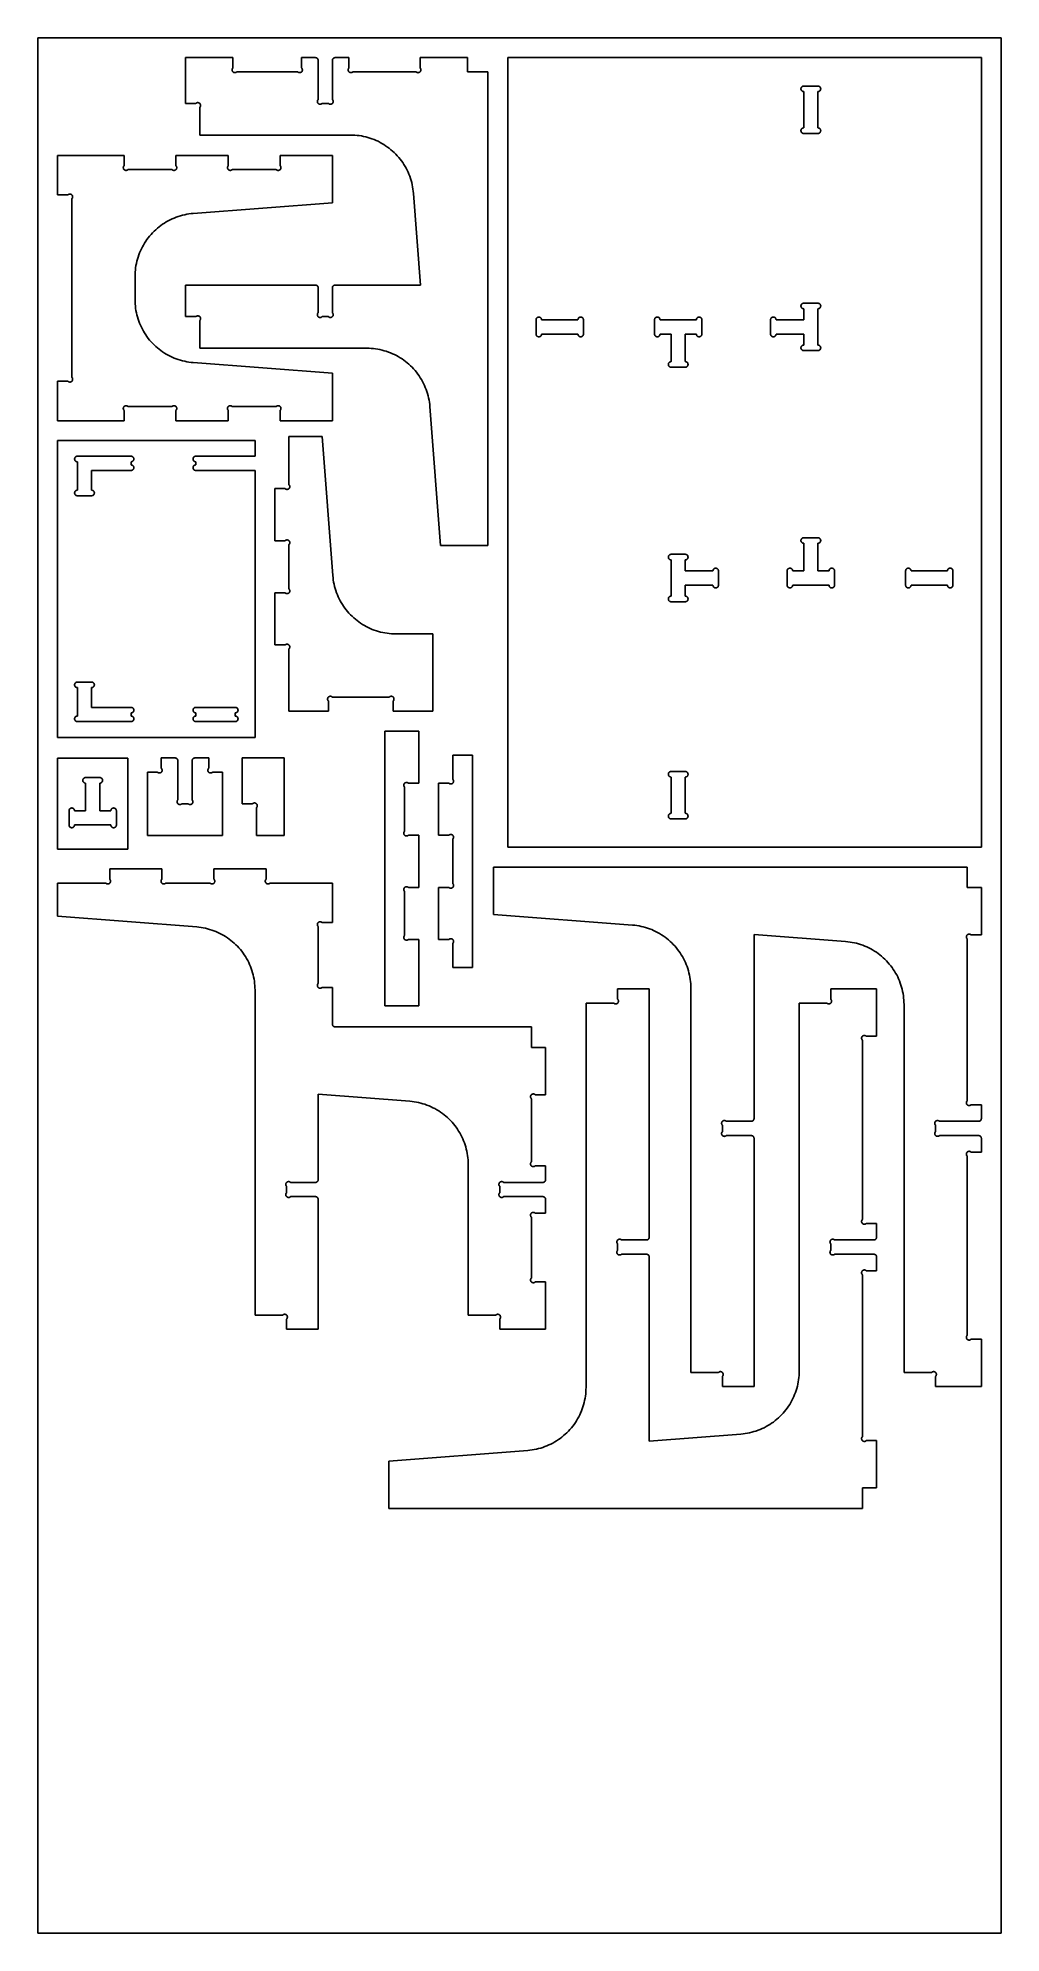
# Model space of a CAD drawing. Header units: millimetres. Extents: x 1594 to 2814, y -1671 to 729.
import ezdxf

# ---------------------------------------------------------------- set-up
doc = ezdxf.new("R2010")
doc.units = ezdxf.units.MM
doc.header["$MEASUREMENT"] = 0
for name, color, linetype, true_color in [('CutIn', 96, 'Continuous', 0x007f00), ('CutOut', 4, 'Continuous', 0x00ffff), ('frame', 18, 'Continuous', 0x000000)]:
    doc.layers.add(name, color=color, linetype=linetype, true_color=true_color)

msp = doc.modelspace()

# ---------------------------------------------------------------- linework, layer by layer
at = {"layer": 'CutIn'}
for p, q in [((2560.3, 665.5), (2560.2, 665.3)), ((2560.2, 665.3), (2560.2, 665.2)), ((2560.2, 665.2), (2560.2, 665.1)), ((2560.2, 665.1), (2560.2, 665)), ((2560.2, 665), (2560.2, 664.9)), ((2560.2, 664.9), (2560.2, 664.7)), ((2560.2, 664.7), (2560.2, 664.6)), ((2560.2, 664.6), (2560.2, 664.5)), ((2560.2, 664.5), (2560.2, 664.4)), ((2560.2, 664.4), (2560.2, 664.3)), ((2560.2, 664.3), (2560.2, 664.1)), ((2560.2, 664.1), (2560.2, 664)), ((2560.2, 664), (2560.3, 663.9)), ((2560.4, 665.8), (2560.3, 665.7)), ((2560.3, 665.7), (2560.3, 665.6)), ((2560.3, 665.6), (2560.3, 665.5)), ((2560.3, 663.9), (2560.3, 663.8)), ((2560.3, 663.8), (2560.3, 663.7)), ((2560.3, 663.7), (2560.4, 663.5)), ((2560.5, 666), (2560.4, 665.9)), ((2560.4, 665.9), (2560.4, 665.8)), ((2560.4, 663.5), (2560.4, 663.4)), ((2560.4, 663.4), (2560.5, 663.3)), ((2560.6, 666.2), (2560.5, 666.1)), ((2560.5, 666.1), (2560.5, 666)), ((2560.5, 663.3), (2560.5, 663.2)), ((2560.5, 663.2), (2560.6, 663.1)), ((2560.7, 666.5), (2560.6, 666.4)), ((2560.6, 666.4), (2560.6, 666.2)), ((2560.6, 663.1), (2560.6, 663)), ((2560.6, 663), (2560.7, 662.9)), ((2560.8, 666.7), (2560.7, 666.6)), ((2560.7, 666.6), (2560.7, 666.5)), ((2560.7, 662.9), (2560.7, 662.8)), ((2560.7, 662.8), (2560.8, 662.7)), ((2560.9, 666.8), (2560.8, 666.7)), ((2560.8, 662.7), (2560.9, 662.6)), ((2561, 666.9), (2560.9, 666.9)), ((2560.9, 666.9), (2560.9, 666.8)), ((2560.9, 662.6), (2560.9, 662.5)), ((2560.9, 662.5), (2561, 662.4)), ((2561.1, 667), (2561, 666.9)), ((2561, 662.4), (2561.1, 662.3)), ((2561.2, 667.1), (2561.1, 667)), ((2561.1, 662.3), (2561.2, 662.2)), ((2561.3, 667.2), (2561.2, 667.1)), ((2561.2, 662.2), (2561.3, 662.1)), ((2561.4, 667.3), (2561.3, 667.2)), ((2561.3, 662.1), (2561.4, 662.1)), ((2561.5, 667.4), (2561.4, 667.3)), ((2561.4, 662.1), (2561.5, 662)), ((2561.6, 667.5), (2561.5, 667.4)), ((2561.5, 667.4), (2561.5, 667.4)), ((2561.5, 662), (2561.5, 661.9)), ((2561.5, 661.9), (2561.6, 661.8)), ((2561.7, 667.6), (2561.6, 667.5)), ((2561.6, 661.8), (2561.7, 661.8)), ((2561.8, 667.7), (2561.7, 667.6)), ((2561.7, 661.8), (2561.8, 661.7)), ((2561.9, 667.7), (2561.8, 667.7)), ((2561.8, 661.7), (2561.9, 661.6)), ((2562.1, 667.8), (2561.9, 667.7)), ((2561.9, 661.6), (2562.1, 661.6)), ((2562.2, 667.8), (2562.1, 667.8)), ((2562.1, 661.6), (2562.2, 661.5)), ((2562.3, 667.9), (2562.2, 667.8)), ((2562.2, 661.5), (2562.3, 661.5)), ((2562.4, 667.9), (2562.3, 667.9)), ((2562.3, 661.5), (2562.4, 661.4)), ((2562.5, 668), (2562.4, 667.9)), ((2562.4, 661.4), (2562.5, 661.4)), ((2562.6, 668), (2562.5, 668)), ((2562.5, 661.4), (2562.6, 661.3)), ((2562.7, 668), (2562.6, 668)), ((2562.6, 661.3), (2562.7, 661.3)), ((2562.8, 668.1), (2562.7, 668)), ((2562.7, 661.3), (2562.8, 661.3)), ((2563, 668.1), (2562.8, 668.1)), ((2562.8, 661.3), (2563, 661.2)), ((2563.1, 668.1), (2563, 668.1)), ((2563, 661.2), (2563.1, 661.2)), ((2563.2, 668.1), (2563.1, 668.1)), ((2563.1, 661.2), (2563.2, 661.2)), ((2563.3, 668.2), (2563.2, 668.1)), ((2563.2, 661.2), (2563.3, 661.2)), ((2563.4, 668.2), (2563.3, 668.2)), ((2563.3, 661.2), (2563.4, 661.2)), ((2563.6, 668.2), (2563.4, 668.2)), ((2563.4, 661.2), (2563.6, 661.2)), ((2563.7, 668.2), (2563.6, 668.2)), ((2563.6, 661.2), (2563.7, 661.2)), ((2581.7, 668.2), (2563.7, 668.2)), ((2563.7, 661.2), (2563.7, 615.2)), ((2581.8, 668.2), (2581.7, 668.2)), ((2581.7, 615.2), (2581.7, 661.2)), ((2581.7, 661.2), (2581.8, 661.2)), ((2581.9, 668.2), (2581.8, 668.2)), ((2581.8, 661.2), (2581.9, 661.2)), ((2582, 668.2), (2581.9, 668.2)), ((2581.9, 661.2), (2582, 661.2)), ((2582.2, 668.1), (2582, 668.2)), ((2582, 661.2), (2582.2, 661.2)), ((2582.3, 668.1), (2582.2, 668.1)), ((2582.2, 661.2), (2582.3, 661.2)), ((2582.4, 668.1), (2582.3, 668.1)), ((2582.3, 661.2), (2582.4, 661.2)), ((2582.5, 668.1), (2582.4, 668.1)), ((2582.4, 661.2), (2582.5, 661.3)), ((2582.6, 668), (2582.5, 668.1)), ((2582.5, 661.3), (2582.6, 661.3)), ((2582.7, 668), (2582.6, 668)), ((2582.6, 661.3), (2582.7, 661.3)), ((2582.9, 668), (2582.7, 668)), ((2582.7, 661.3), (2582.9, 661.4)), ((2583, 667.9), (2582.9, 668)), ((2582.9, 661.4), (2583, 661.4)), ((2583.1, 667.9), (2583, 667.9)), ((2583, 661.4), (2583.1, 661.5)), ((2583.2, 667.8), (2583.1, 667.9)), ((2583.1, 661.5), (2583.2, 661.5)), ((2583.3, 667.8), (2583.2, 667.8)), ((2583.2, 661.5), (2583.3, 661.6)), ((2583.4, 667.7), (2583.3, 667.8)), ((2583.3, 661.6), (2583.4, 661.6)), ((2583.5, 667.7), (2583.4, 667.7)), ((2583.4, 661.6), (2583.5, 661.7)), ((2583.6, 667.6), (2583.5, 667.7)), ((2583.5, 661.7), (2583.6, 661.8)), ((2583.7, 667.5), (2583.6, 667.6)), ((2583.6, 661.8), (2583.7, 661.8)), ((2583.8, 667.4), (2583.7, 667.5)), ((2583.7, 661.8), (2583.8, 661.9)), ((2583.9, 667.4), (2583.8, 667.4)), ((2583.8, 661.9), (2583.9, 662)), ((2584, 667.3), (2583.9, 667.4)), ((2583.9, 662), (2584, 662.1)), ((2584.1, 667.2), (2584, 667.3)), ((2584, 662.1), (2584.1, 662.1)), ((2584.2, 667.1), (2584.1, 667.2)), ((2584.1, 662.1), (2584.2, 662.2)), ((2584.3, 667), (2584.2, 667.1)), ((2584.2, 662.2), (2584.3, 662.3)), ((2584.3, 666.9), (2584.3, 667)), ((2584.4, 666.9), (2584.3, 666.9)), ((2584.3, 662.4), (2584.4, 662.5)), ((2584.3, 662.3), (2584.3, 662.4)), ((2584.5, 666.8), (2584.4, 666.9)), ((2584.4, 662.5), (2584.5, 662.6)), ((2584.6, 666.7), (2584.5, 666.8)), ((2584.5, 662.6), (2584.6, 662.7)), ((2584.6, 666.6), (2584.6, 666.7)), ((2584.7, 666.5), (2584.6, 666.6)), ((2584.6, 662.8), (2584.7, 662.9)), ((2584.6, 662.7), (2584.6, 662.8)), ((2584.7, 666.4), (2584.7, 666.5)), ((2584.8, 666.2), (2584.7, 666.4)), ((2584.7, 663), (2584.8, 663.1)), ((2584.7, 662.9), (2584.7, 663)), ((2584.9, 666.1), (2584.8, 666.2)), ((2584.8, 663.1), (2584.9, 663.2)), ((2584.9, 666), (2584.9, 666.1)), ((2585, 665.9), (2584.9, 666)), ((2584.9, 663.3), (2585, 663.4)), ((2584.9, 663.2), (2584.9, 663.3)), ((2585, 665.8), (2585, 665.9)), ((2585, 665.7), (2585, 665.8)), ((2585.1, 665.6), (2585, 665.7)), ((2585, 663.7), (2585.1, 663.8)), ((2585, 663.5), (2585, 663.7)), ((2585, 663.4), (2585, 663.5)), ((2585.1, 665.5), (2585.1, 665.6)), ((2585.1, 665.3), (2585.1, 665.5)), ((2585.1, 665.2), (2585.1, 665.3)), ((2585.2, 665.1), (2585.1, 665.2)), ((2585.1, 664.1), (2585.2, 664.3)), ((2585.1, 664), (2585.1, 664.1)), ((2585.1, 663.9), (2585.1, 664)), ((2585.1, 663.8), (2585.1, 663.9)), ((2585.2, 665), (2585.2, 665.1)), ((2585.2, 664.9), (2585.2, 665)), ((2585.2, 664.7), (2585.2, 664.9)), ((2585.2, 664.6), (2585.2, 664.7)), ((2585.2, 664.5), (2585.2, 664.6)), ((2585.2, 664.4), (2585.2, 664.5)), ((2585.2, 664.3), (2585.2, 664.4)), ((2560.3, 612.5), (2560.2, 612.3)), ((2560.2, 612.3), (2560.2, 612.2)), ((2560.2, 612.2), (2560.2, 612.1)), ((2560.2, 612.1), (2560.2, 612)), ((2560.2, 612), (2560.2, 611.9)), ((2560.2, 611.9), (2560.2, 611.7)), ((2560.2, 611.7), (2560.2, 611.6)), ((2560.2, 611.6), (2560.2, 611.5)), ((2560.2, 611.5), (2560.2, 611.4)), ((2560.2, 611.4), (2560.2, 611.3)), ((2560.2, 611.3), (2560.2, 611.1)), ((2560.2, 611.1), (2560.2, 611)), ((2560.2, 611), (2560.3, 610.9)), ((2560.4, 612.8), (2560.3, 612.7)), ((2560.3, 612.7), (2560.3, 612.6)), ((2560.3, 612.6), (2560.3, 612.5)), ((2560.3, 610.9), (2560.3, 610.8)), ((2560.3, 610.8), (2560.3, 610.7)), ((2560.3, 610.7), (2560.4, 610.5)), ((2560.5, 613), (2560.4, 612.9)), ((2560.4, 612.9), (2560.4, 612.8)), ((2560.4, 610.5), (2560.4, 610.4)), ((2560.4, 610.4), (2560.5, 610.3)), ((2560.6, 613.2), (2560.5, 613.1)), ((2560.5, 613.1), (2560.5, 613)), ((2560.5, 610.3), (2560.5, 610.2)), ((2560.5, 610.2), (2560.6, 610.1)), ((2560.7, 613.5), (2560.6, 613.4)), ((2560.6, 613.4), (2560.6, 613.2)), ((2560.6, 610.1), (2560.6, 610)), ((2560.6, 610), (2560.7, 609.9)), ((2560.8, 613.7), (2560.7, 613.6)), ((2560.7, 613.6), (2560.7, 613.5)), ((2560.7, 609.9), (2560.7, 609.8)), ((2560.7, 609.8), (2560.8, 609.7)), ((2560.9, 613.8), (2560.8, 613.7)), ((2560.8, 609.7), (2560.9, 609.6)), ((2561, 613.9), (2560.9, 613.9)), ((2560.9, 613.9), (2560.9, 613.8)), ((2560.9, 609.6), (2560.9, 609.5)), ((2560.9, 609.5), (2561, 609.4)), ((2561.1, 614), (2561, 613.9)), ((2561, 609.4), (2561.1, 609.3)), ((2561.2, 614.1), (2561.1, 614)), ((2561.1, 609.3), (2561.2, 609.2)), ((2561.3, 614.2), (2561.2, 614.1)), ((2561.2, 609.2), (2561.3, 609.1)), ((2561.4, 614.3), (2561.3, 614.2)), ((2561.3, 609.1), (2561.4, 609.1)), ((2561.5, 614.4), (2561.4, 614.3)), ((2561.4, 609.1), (2561.5, 609)), ((2561.6, 614.5), (2561.5, 614.4)), ((2561.5, 614.4), (2561.5, 614.4)), ((2561.5, 609), (2561.5, 608.9)), ((2561.5, 608.9), (2561.6, 608.8)), ((2561.7, 614.6), (2561.6, 614.5)), ((2561.6, 608.8), (2561.7, 608.8)), ((2561.8, 614.7), (2561.7, 614.6)), ((2561.7, 608.8), (2561.8, 608.7)), ((2561.9, 614.7), (2561.8, 614.7)), ((2561.8, 608.7), (2561.9, 608.6)), ((2562.1, 614.8), (2561.9, 614.7)), ((2561.9, 608.6), (2562.1, 608.6)), ((2562.2, 614.8), (2562.1, 614.8)), ((2562.1, 608.6), (2562.2, 608.5)), ((2562.3, 614.9), (2562.2, 614.8)), ((2562.2, 608.5), (2562.3, 608.5)), ((2562.4, 614.9), (2562.3, 614.9)), ((2562.3, 608.5), (2562.4, 608.4)), ((2562.5, 615), (2562.4, 614.9)), ((2562.4, 608.4), (2562.5, 608.4)), ((2562.6, 615), (2562.5, 615)), ((2562.5, 608.4), (2562.6, 608.3)), ((2562.7, 615), (2562.6, 615)), ((2562.6, 608.3), (2562.7, 608.3)), ((2562.8, 615.1), (2562.7, 615)), ((2562.7, 608.3), (2562.8, 608.3)), ((2563, 615.1), (2562.8, 615.1)), ((2562.8, 608.3), (2563, 608.2)), ((2563.1, 615.1), (2563, 615.1)), ((2563, 608.2), (2563.1, 608.2)), ((2563.2, 615.1), (2563.1, 615.1)), ((2563.1, 608.2), (2563.2, 608.2)), ((2563.3, 615.2), (2563.2, 615.1)), ((2563.2, 608.2), (2563.3, 608.2)), ((2563.4, 615.2), (2563.3, 615.2)), ((2563.3, 608.2), (2563.4, 608.2)), ((2563.6, 615.2), (2563.4, 615.2)), ((2563.4, 608.2), (2563.6, 608.2)), ((2563.7, 615.2), (2563.6, 615.2)), ((2563.6, 608.2), (2563.7, 608.2)), ((2563.7, 608.2), (2581.7, 608.2)), ((2581.8, 615.2), (2581.7, 615.2)), ((2581.7, 608.2), (2581.8, 608.2)), ((2581.9, 615.2), (2581.8, 615.2)), ((2581.8, 608.2), (2581.9, 608.2)), ((2582, 615.2), (2581.9, 615.2)), ((2581.9, 608.2), (2582, 608.2)), ((2582.2, 615.1), (2582, 615.2)), ((2582, 608.2), (2582.2, 608.2)), ((2582.3, 615.1), (2582.2, 615.1)), ((2582.2, 608.2), (2582.3, 608.2)), ((2582.4, 615.1), (2582.3, 615.1)), ((2582.3, 608.2), (2582.4, 608.2)), ((2582.5, 615.1), (2582.4, 615.1)), ((2582.4, 608.2), (2582.5, 608.3)), ((2582.6, 615), (2582.5, 615.1)), ((2582.5, 608.3), (2582.6, 608.3)), ((2582.7, 615), (2582.6, 615)), ((2582.6, 608.3), (2582.7, 608.3)), ((2582.9, 615), (2582.7, 615)), ((2582.7, 608.3), (2582.9, 608.4)), ((2583, 614.9), (2582.9, 615)), ((2582.9, 608.4), (2583, 608.4)), ((2583.1, 614.9), (2583, 614.9)), ((2583, 608.4), (2583.1, 608.5)), ((2583.2, 614.8), (2583.1, 614.9)), ((2583.1, 608.5), (2583.2, 608.5)), ((2583.3, 614.8), (2583.2, 614.8)), ((2583.2, 608.5), (2583.3, 608.6)), ((2583.4, 614.7), (2583.3, 614.8)), ((2583.3, 608.6), (2583.4, 608.6)), ((2583.5, 614.7), (2583.4, 614.7)), ((2583.4, 608.6), (2583.5, 608.7)), ((2583.6, 614.6), (2583.5, 614.7)), ((2583.5, 608.7), (2583.6, 608.8)), ((2583.7, 614.5), (2583.6, 614.6)), ((2583.6, 608.8), (2583.7, 608.8)), ((2583.8, 614.4), (2583.7, 614.5)), ((2583.7, 608.8), (2583.8, 608.9)), ((2583.9, 614.4), (2583.8, 614.4)), ((2583.8, 608.9), (2583.9, 609)), ((2584, 614.3), (2583.9, 614.4)), ((2583.9, 609), (2584, 609.1)), ((2584.1, 614.2), (2584, 614.3)), ((2584, 609.1), (2584.1, 609.1)), ((2584.2, 614.1), (2584.1, 614.2)), ((2584.1, 609.1), (2584.2, 609.2)), ((2584.3, 614), (2584.2, 614.1)), ((2584.2, 609.2), (2584.3, 609.3)), ((2584.3, 613.9), (2584.3, 614)), ((2584.4, 613.9), (2584.3, 613.9)), ((2584.3, 609.4), (2584.4, 609.5)), ((2584.3, 609.3), (2584.3, 609.4)), ((2584.5, 613.8), (2584.4, 613.9)), ((2584.4, 609.5), (2584.5, 609.6)), ((2584.6, 613.7), (2584.5, 613.8)), ((2584.5, 609.6), (2584.6, 609.7)), ((2584.6, 613.6), (2584.6, 613.7)), ((2584.7, 613.5), (2584.6, 613.6)), ((2584.6, 609.8), (2584.7, 609.9)), ((2584.6, 609.7), (2584.6, 609.8)), ((2584.7, 613.4), (2584.7, 613.5)), ((2584.8, 613.2), (2584.7, 613.4)), ((2584.7, 610), (2584.8, 610.1)), ((2584.7, 609.9), (2584.7, 610)), ((2584.9, 613.1), (2584.8, 613.2)), ((2584.8, 610.1), (2584.9, 610.2)), ((2584.9, 613), (2584.9, 613.1)), ((2585, 612.9), (2584.9, 613)), ((2584.9, 610.3), (2585, 610.4)), ((2584.9, 610.2), (2584.9, 610.3)), ((2585, 612.8), (2585, 612.9)), ((2585, 612.7), (2585, 612.8)), ((2585.1, 612.6), (2585, 612.7)), ((2585, 610.7), (2585.1, 610.8)), ((2585, 610.5), (2585, 610.7)), ((2585, 610.4), (2585, 610.5)), ((2585.1, 612.5), (2585.1, 612.6)), ((2585.1, 612.3), (2585.1, 612.5)), ((2585.1, 612.2), (2585.1, 612.3)), ((2585.2, 612.1), (2585.1, 612.2)), ((2585.1, 611.1), (2585.2, 611.3)), ((2585.1, 611), (2585.1, 611.1)), ((2585.1, 610.9), (2585.1, 611)), ((2585.1, 610.8), (2585.1, 610.9)), ((2585.2, 612), (2585.2, 612.1)), ((2585.2, 611.9), (2585.2, 612)), ((2585.2, 611.7), (2585.2, 611.9)), ((2585.2, 611.6), (2585.2, 611.7)), ((2585.2, 611.5), (2585.2, 611.6)), ((2585.2, 611.4), (2585.2, 611.5)), ((2585.2, 611.3), (2585.2, 611.4)), ((2560.3, 390.5), (2560.2, 390.3)), ((2560.2, 390.3), (2560.2, 390.2)), ((2560.2, 390.2), (2560.2, 390.1)), ((2560.2, 390.1), (2560.2, 390)), ((2560.2, 390), (2560.2, 389.9)), ((2560.2, 389.9), (2560.2, 389.7)), ((2560.2, 389.7), (2560.2, 389.6)), ((2560.2, 389.6), (2560.2, 389.5)), ((2560.2, 389.5), (2560.2, 389.4)), ((2560.2, 389.4), (2560.2, 389.3)), ((2560.2, 389.3), (2560.2, 389.1)), ((2560.2, 389.1), (2560.2, 389)), ((2560.2, 389), (2560.3, 388.9)), ((2560.4, 390.8), (2560.3, 390.7)), ((2560.3, 390.7), (2560.3, 390.6)), ((2560.3, 390.6), (2560.3, 390.5)), ((2560.3, 388.9), (2560.3, 388.8)), ((2560.3, 388.8), (2560.3, 388.7)), ((2560.3, 388.7), (2560.4, 388.5)), ((2560.5, 391), (2560.4, 390.9)), ((2560.4, 390.9), (2560.4, 390.8)), ((2560.4, 388.5), (2560.4, 388.4)), ((2560.4, 388.4), (2560.5, 388.3)), ((2560.6, 391.2), (2560.5, 391.1)), ((2560.5, 391.1), (2560.5, 391)), ((2560.5, 388.3), (2560.5, 388.2)), ((2560.5, 388.2), (2560.6, 388.1)), ((2560.7, 391.5), (2560.6, 391.4)), ((2560.6, 391.4), (2560.6, 391.2)), ((2560.6, 388.1), (2560.6, 388)), ((2560.6, 388), (2560.7, 387.9)), ((2560.8, 391.7), (2560.7, 391.6)), ((2560.7, 391.6), (2560.7, 391.5)), ((2560.7, 387.9), (2560.7, 387.8)), ((2560.7, 387.8), (2560.8, 387.7)), ((2560.9, 391.8), (2560.8, 391.7)), ((2560.8, 387.7), (2560.9, 387.6)), ((2561, 391.9), (2560.9, 391.9)), ((2560.9, 391.9), (2560.9, 391.8)), ((2560.9, 387.6), (2560.9, 387.5)), ((2560.9, 387.5), (2561, 387.4)), ((2561.1, 392), (2561, 391.9)), ((2561, 387.4), (2561.1, 387.3)), ((2561.2, 392.1), (2561.1, 392)), ((2561.1, 387.3), (2561.2, 387.2)), ((2561.3, 392.2), (2561.2, 392.1)), ((2561.2, 387.2), (2561.3, 387.1)), ((2561.4, 392.3), (2561.3, 392.2)), ((2561.3, 387.1), (2561.4, 387.1)), ((2561.5, 392.4), (2561.4, 392.3)), ((2561.4, 387.1), (2561.5, 387)), ((2561.6, 392.5), (2561.5, 392.4)), ((2561.5, 392.4), (2561.5, 392.4)), ((2561.5, 387), (2561.5, 386.9)), ((2561.5, 386.9), (2561.6, 386.8)), ((2561.7, 392.6), (2561.6, 392.5)), ((2561.6, 386.8), (2561.7, 386.8)), ((2561.8, 392.7), (2561.7, 392.6)), ((2561.7, 386.8), (2561.8, 386.7)), ((2561.9, 392.7), (2561.8, 392.7)), ((2561.8, 386.7), (2561.9, 386.6)), ((2562.1, 392.8), (2561.9, 392.7)), ((2561.9, 386.6), (2562.1, 386.6)), ((2562.2, 392.8), (2562.1, 392.8)), ((2562.1, 386.6), (2562.2, 386.5)), ((2562.3, 392.9), (2562.2, 392.8)), ((2562.2, 386.5), (2562.3, 386.5)), ((2562.4, 392.9), (2562.3, 392.9)), ((2562.3, 386.5), (2562.4, 386.4)), ((2562.5, 393), (2562.4, 392.9)), ((2562.4, 386.4), (2562.5, 386.4)), ((2562.6, 393), (2562.5, 393)), ((2562.5, 386.4), (2562.6, 386.3)), ((2562.7, 393), (2562.6, 393)), ((2562.6, 386.3), (2562.7, 386.3)), ((2562.8, 393.1), (2562.7, 393)), ((2562.7, 386.3), (2562.8, 386.3)), ((2563, 393.1), (2562.8, 393.1)), ((2562.8, 386.3), (2563, 386.2)), ((2563.1, 393.1), (2563, 393.1)), ((2563, 386.2), (2563.1, 386.2)), ((2563.2, 393.1), (2563.1, 393.1)), ((2563.1, 386.2), (2563.2, 386.2)), ((2563.3, 393.2), (2563.2, 393.1)), ((2563.2, 386.2), (2563.3, 386.2)), ((2563.4, 393.2), (2563.3, 393.2)), ((2563.3, 386.2), (2563.4, 386.2)), ((2563.6, 393.2), (2563.4, 393.2)), ((2563.4, 386.2), (2563.6, 386.2)), ((2563.7, 393.2), (2563.6, 393.2)), ((2563.6, 386.2), (2563.7, 386.2)), ((2581.7, 393.2), (2563.7, 393.2)), ((2563.7, 386.2), (2563.7, 372.2)), ((2581.8, 393.2), (2581.7, 393.2)), ((2581.7, 340.2), (2581.7, 386.2)), ((2581.7, 386.2), (2581.8, 386.2)), ((2581.9, 393.2), (2581.8, 393.2)), ((2581.8, 386.2), (2581.9, 386.2)), ((2582, 393.2), (2581.9, 393.2)), ((2581.9, 386.2), (2582, 386.2)), ((2582.2, 393.1), (2582, 393.2)), ((2582, 386.2), (2582.2, 386.2)), ((2582.3, 393.1), (2582.2, 393.1)), ((2582.2, 386.2), (2582.3, 386.2)), ((2582.4, 393.1), (2582.3, 393.1)), ((2582.3, 386.2), (2582.4, 386.2)), ((2582.5, 393.1), (2582.4, 393.1)), ((2582.4, 386.2), (2582.5, 386.3)), ((2582.6, 393), (2582.5, 393.1)), ((2582.5, 386.3), (2582.6, 386.3)), ((2582.7, 393), (2582.6, 393)), ((2582.6, 386.3), (2582.7, 386.3)), ((2582.9, 393), (2582.7, 393)), ((2582.7, 386.3), (2582.9, 386.4)), ((2583, 392.9), (2582.9, 393)), ((2582.9, 386.4), (2583, 386.4)), ((2583.1, 392.9), (2583, 392.9)), ((2583, 386.4), (2583.1, 386.5)), ((2583.2, 392.8), (2583.1, 392.9)), ((2583.1, 386.5), (2583.2, 386.5)), ((2583.3, 392.8), (2583.2, 392.8)), ((2583.2, 386.5), (2583.3, 386.6)), ((2583.4, 392.7), (2583.3, 392.8)), ((2583.3, 386.6), (2583.4, 386.6)), ((2583.5, 392.7), (2583.4, 392.7)), ((2583.4, 386.6), (2583.5, 386.7)), ((2583.6, 392.6), (2583.5, 392.7)), ((2583.5, 386.7), (2583.6, 386.8)), ((2583.7, 392.5), (2583.6, 392.6)), ((2583.6, 386.8), (2583.7, 386.8)), ((2583.8, 392.4), (2583.7, 392.5)), ((2583.7, 386.8), (2583.8, 386.9)), ((2583.9, 392.4), (2583.8, 392.4)), ((2583.8, 386.9), (2583.9, 387)), ((2584, 392.3), (2583.9, 392.4)), ((2583.9, 387), (2584, 387.1)), ((2584.1, 392.2), (2584, 392.3)), ((2584, 387.1), (2584.1, 387.1)), ((2584.2, 392.1), (2584.1, 392.2)), ((2584.1, 387.1), (2584.2, 387.2)), ((2584.3, 392), (2584.2, 392.1)), ((2584.2, 387.2), (2584.3, 387.3)), ((2584.3, 391.9), (2584.3, 392)), ((2584.4, 391.9), (2584.3, 391.9)), ((2584.3, 387.4), (2584.4, 387.5)), ((2584.3, 387.3), (2584.3, 387.4)), ((2584.5, 391.8), (2584.4, 391.9)), ((2584.4, 387.5), (2584.5, 387.6)), ((2584.6, 391.7), (2584.5, 391.8)), ((2584.5, 387.6), (2584.6, 387.7)), ((2584.6, 391.6), (2584.6, 391.7)), ((2584.7, 391.5), (2584.6, 391.6)), ((2584.6, 387.8), (2584.7, 387.9)), ((2584.6, 387.7), (2584.6, 387.8)), ((2584.7, 391.4), (2584.7, 391.5)), ((2584.8, 391.2), (2584.7, 391.4)), ((2584.7, 388), (2584.8, 388.1)), ((2584.7, 387.9), (2584.7, 388)), ((2584.9, 391.1), (2584.8, 391.2)), ((2584.8, 388.1), (2584.9, 388.2)), ((2584.9, 391), (2584.9, 391.1)), ((2585, 390.9), (2584.9, 391)), ((2584.9, 388.3), (2585, 388.4)), ((2584.9, 388.2), (2584.9, 388.3)), ((2585, 390.8), (2585, 390.9)), ((2585, 390.7), (2585, 390.8)), ((2585.1, 390.6), (2585, 390.7)), ((2585, 388.7), (2585.1, 388.8)), ((2585, 388.5), (2585, 388.7)), ((2585, 388.4), (2585, 388.5)), ((2585.1, 390.5), (2585.1, 390.6)), ((2585.1, 390.3), (2585.1, 390.5)), ((2585.1, 390.2), (2585.1, 390.3)), ((2585.2, 390.1), (2585.1, 390.2)), ((2585.1, 389.1), (2585.2, 389.3)), ((2585.1, 389), (2585.1, 389.1)), ((2585.1, 388.9), (2585.1, 389)), ((2585.1, 388.8), (2585.1, 388.9)), ((2585.2, 390), (2585.2, 390.1)), ((2585.2, 389.9), (2585.2, 390)), ((2585.2, 389.7), (2585.2, 389.9)), ((2585.2, 389.6), (2585.2, 389.7)), ((2585.2, 389.5), (2585.2, 389.6)), ((2585.2, 389.4), (2585.2, 389.5)), ((2585.2, 389.3), (2585.2, 389.4)), ((2224.7, 372.8), (2224.8, 372.9)), ((2224.7, 372.7), (2224.7, 372.8)), ((2224.7, 372.5), (2224.7, 372.7)), ((2224.7, 372.4), (2224.7, 372.5)), ((2224.7, 372.3), (2224.7, 372.4)), ((2224.7, 372.2), (2224.7, 372.3)), ((2224.7, 354.2), (2224.7, 372.2)), ((2224.8, 373.2), (2224.9, 373.4)), ((2224.8, 373.1), (2224.8, 373.2)), ((2224.8, 373), (2224.8, 373.1)), ((2224.8, 372.9), (2224.8, 373)), ((2224.9, 373.5), (2225, 373.6)), ((2224.9, 373.4), (2224.9, 373.5)), ((2225, 373.7), (2225.1, 373.8)), ((2225, 373.6), (2225, 373.7)), ((2225.1, 373.9), (2225.2, 374)), ((2225.1, 373.8), (2225.1, 373.9)), ((2225.2, 374), (2225.3, 374.1)), ((2225.3, 374.2), (2225.4, 374.3)), ((2225.3, 374.1), (2225.3, 374.2)), ((2225.4, 374.3), (2225.5, 374.4)), ((2225.5, 374.4), (2225.6, 374.5)), ((2225.6, 374.6), (2225.7, 374.7)), ((2225.6, 374.5), (2225.6, 374.6)), ((2225.7, 374.7), (2225.8, 374.8)), ((2225.8, 374.8), (2225.9, 374.8)), ((2225.9, 374.8), (2226, 374.9)), ((2226, 374.9), (2226.1, 375)), ((2226.1, 375), (2226.2, 375.1)), ((2226.2, 375.1), (2226.3, 375.1)), ((2226.3, 375.1), (2226.4, 375.2)), ((2226.4, 375.2), (2226.5, 375.2)), ((2226.5, 375.2), (2226.6, 375.3)), ((2226.6, 375.3), (2226.7, 375.4)), ((2226.7, 375.4), (2226.8, 375.4)), ((2226.8, 375.4), (2226.9, 375.4)), ((2226.9, 375.4), (2227.1, 375.5)), ((2227.1, 375.5), (2227.2, 375.5)), ((2227.2, 375.5), (2227.3, 375.6)), ((2227.3, 375.6), (2227.4, 375.6)), ((2227.4, 375.6), (2227.5, 375.6)), ((2227.5, 375.6), (2227.6, 375.6)), ((2227.6, 375.6), (2227.8, 375.6)), ((2227.8, 375.6), (2227.9, 375.7)), ((2227.9, 375.7), (2228, 375.7)), ((2228, 375.7), (2228.1, 375.7)), ((2228.1, 375.7), (2228.2, 375.7)), ((2228.2, 375.7), (2228.4, 375.7)), ((2228.4, 375.7), (2228.5, 375.7)), ((2228.5, 375.7), (2228.6, 375.6)), ((2228.6, 375.6), (2228.7, 375.6)), ((2228.7, 375.6), (2228.8, 375.6)), ((2228.8, 375.6), (2229, 375.6)), ((2229, 375.6), (2229.1, 375.6)), ((2229.1, 375.6), (2229.2, 375.5)), ((2229.2, 375.5), (2229.3, 375.5)), ((2229.3, 375.5), (2229.4, 375.4)), ((2229.4, 375.4), (2229.5, 375.4)), ((2229.5, 375.4), (2229.6, 375.4)), ((2229.6, 375.4), (2229.8, 375.3)), ((2229.8, 375.3), (2229.9, 375.2)), ((2229.9, 375.2), (2230, 375.2)), ((2230, 375.2), (2230.1, 375.1)), ((2230.1, 375.1), (2230.2, 375.1)), ((2230.2, 375.1), (2230.3, 375)), ((2230.3, 375), (2230.4, 374.9)), ((2230.4, 374.9), (2230.5, 374.8)), ((2230.5, 374.8), (2230.5, 374.8)), ((2230.5, 374.8), (2230.6, 374.7)), ((2230.6, 374.7), (2230.7, 374.6)), ((2230.7, 374.6), (2230.8, 374.5)), ((2230.8, 374.5), (2230.9, 374.4)), ((2230.9, 374.4), (2231, 374.3)), ((2231, 374.3), (2231, 374.2)), ((2231, 374.2), (2231.1, 374.1)), ((2231.1, 374.1), (2231.2, 374)), ((2231.2, 374), (2231.2, 373.9)), ((2231.2, 373.9), (2231.3, 373.8)), ((2231.3, 373.8), (2231.3, 373.7)), ((2231.3, 373.7), (2231.4, 373.6)), ((2231.4, 373.6), (2231.4, 373.5)), ((2231.4, 373.5), (2231.5, 373.4)), ((2231.5, 373.4), (2231.5, 373.2)), ((2231.5, 373.2), (2231.5, 373.1)), ((2231.5, 373.1), (2231.6, 373)), ((2231.6, 373), (2231.6, 372.9)), ((2231.6, 372.9), (2231.6, 372.8)), ((2231.6, 372.8), (2231.6, 372.7)), ((2231.6, 372.7), (2231.7, 372.5)), ((2231.7, 372.5), (2231.7, 372.4)), ((2231.7, 372.4), (2231.7, 372.3)), ((2231.7, 372.3), (2231.7, 372.2)), ((2231.7, 372.2), (2277.7, 372.2)), ((2277.7, 372.8), (2277.8, 372.9)), ((2277.7, 372.7), (2277.7, 372.8)), ((2277.7, 372.5), (2277.7, 372.7)), ((2277.7, 372.4), (2277.7, 372.5)), ((2277.7, 372.3), (2277.7, 372.4)), ((2277.7, 372.2), (2277.7, 372.3)), ((2277.8, 373.2), (2277.9, 373.4)), ((2277.8, 373.1), (2277.8, 373.2)), ((2277.8, 373), (2277.8, 373.1)), ((2277.8, 372.9), (2277.8, 373)), ((2277.9, 373.5), (2278, 373.6)), ((2277.9, 373.4), (2277.9, 373.5)), ((2278, 373.7), (2278.1, 373.8)), ((2278, 373.6), (2278, 373.7)), ((2278.1, 373.9), (2278.2, 374)), ((2278.1, 373.8), (2278.1, 373.9)), ((2278.2, 374), (2278.3, 374.1)), ((2278.3, 374.2), (2278.4, 374.3)), ((2278.3, 374.1), (2278.3, 374.2)), ((2278.4, 374.3), (2278.5, 374.4)), ((2278.5, 374.4), (2278.6, 374.5)), ((2278.6, 374.6), (2278.7, 374.7)), ((2278.6, 374.5), (2278.6, 374.6)), ((2278.7, 374.7), (2278.8, 374.8)), ((2278.8, 374.8), (2278.9, 374.8)), ((2278.9, 374.8), (2279, 374.9)), ((2279, 374.9), (2279.1, 375)), ((2279.1, 375), (2279.2, 375.1)), ((2279.2, 375.1), (2279.3, 375.1)), ((2279.3, 375.1), (2279.4, 375.2)), ((2279.4, 375.2), (2279.5, 375.2)), ((2279.5, 375.2), (2279.6, 375.3)), ((2279.6, 375.3), (2279.7, 375.4)), ((2279.7, 375.4), (2279.8, 375.4)), ((2279.8, 375.4), (2279.9, 375.4)), ((2279.9, 375.4), (2280.1, 375.5)), ((2280.1, 375.5), (2280.2, 375.5)), ((2280.2, 375.5), (2280.3, 375.6)), ((2280.3, 375.6), (2280.4, 375.6)), ((2280.4, 375.6), (2280.5, 375.6)), ((2280.5, 375.6), (2280.6, 375.6)), ((2280.6, 375.6), (2280.8, 375.6)), ((2280.8, 375.6), (2280.9, 375.7)), ((2280.9, 375.7), (2281, 375.7)), ((2281, 375.7), (2281.1, 375.7)), ((2281.1, 375.7), (2281.2, 375.7)), ((2281.2, 375.7), (2281.4, 375.7)), ((2281.4, 375.7), (2281.5, 375.7)), ((2281.5, 375.7), (2281.6, 375.6)), ((2281.6, 375.6), (2281.7, 375.6)), ((2281.7, 375.6), (2281.8, 375.6)), ((2281.8, 375.6), (2282, 375.6)), ((2282, 375.6), (2282.1, 375.6)), ((2282.1, 375.6), (2282.2, 375.5)), ((2282.2, 375.5), (2282.3, 375.5)), ((2282.3, 375.5), (2282.4, 375.4)), ((2282.4, 375.4), (2282.5, 375.4)), ((2282.5, 375.4), (2282.6, 375.4)), ((2282.6, 375.4), (2282.8, 375.3)), ((2282.8, 375.3), (2282.9, 375.2)), ((2282.9, 375.2), (2283, 375.2)), ((2283, 375.2), (2283.1, 375.1)), ((2283.1, 375.1), (2283.2, 375.1)), ((2283.2, 375.1), (2283.3, 375)), ((2283.3, 375), (2283.4, 374.9)), ((2283.4, 374.9), (2283.5, 374.8)), ((2283.5, 374.8), (2283.5, 374.8)), ((2283.5, 374.8), (2283.6, 374.7)), ((2283.6, 374.7), (2283.7, 374.6)), ((2283.7, 374.6), (2283.8, 374.5)), ((2283.8, 374.5), (2283.9, 374.4)), ((2283.9, 374.4), (2284, 374.3)), ((2284, 374.3), (2284, 374.2)), ((2284, 374.2), (2284.1, 374.1)), ((2284.1, 374.1), (2284.2, 374)), ((2284.2, 374), (2284.2, 373.9)), ((2284.2, 373.9), (2284.3, 373.8)), ((2284.3, 373.8), (2284.3, 373.7)), ((2284.3, 373.7), (2284.4, 373.6)), ((2284.4, 373.6), (2284.4, 373.5)), ((2284.4, 373.5), (2284.5, 373.4)), ((2284.5, 373.4), (2284.5, 373.2)), ((2284.5, 373.2), (2284.5, 373.1)), ((2284.5, 373.1), (2284.6, 373)), ((2284.6, 373), (2284.6, 372.9)), ((2284.6, 372.9), (2284.6, 372.8)), ((2284.6, 372.8), (2284.6, 372.7)), ((2284.6, 372.7), (2284.7, 372.5)), ((2284.7, 372.5), (2284.7, 372.4)), ((2284.7, 372.4), (2284.7, 372.3)), ((2284.7, 372.3), (2284.7, 372.2)), ((2284.7, 372.2), (2284.7, 354.2)), ((2374.7, 372.8), (2374.8, 372.9)), ((2374.7, 372.7), (2374.7, 372.8)), ((2374.7, 372.5), (2374.7, 372.7)), ((2374.7, 372.4), (2374.7, 372.5)), ((2374.7, 372.3), (2374.7, 372.4)), ((2374.7, 372.2), (2374.7, 372.3)), ((2374.7, 354.2), (2374.7, 372.2)), ((2374.8, 373.2), (2374.9, 373.4)), ((2374.8, 373.1), (2374.8, 373.2)), ((2374.8, 373), (2374.8, 373.1)), ((2374.8, 372.9), (2374.8, 373)), ((2374.9, 373.5), (2375, 373.6)), ((2374.9, 373.4), (2374.9, 373.5)), ((2375, 373.7), (2375.1, 373.8)), ((2375, 373.6), (2375, 373.7)), ((2375.1, 373.9), (2375.2, 374)), ((2375.1, 373.8), (2375.1, 373.9)), ((2375.2, 374), (2375.3, 374.1)), ((2375.3, 374.2), (2375.4, 374.3)), ((2375.3, 374.1), (2375.3, 374.2)), ((2375.4, 374.3), (2375.5, 374.4)), ((2375.5, 374.4), (2375.6, 374.5)), ((2375.6, 374.6), (2375.7, 374.7)), ((2375.6, 374.5), (2375.6, 374.6)), ((2375.7, 374.7), (2375.8, 374.8)), ((2375.8, 374.8), (2375.9, 374.8)), ((2375.9, 374.8), (2376, 374.9)), ((2376, 374.9), (2376.1, 375)), ((2376.1, 375), (2376.2, 375.1)), ((2376.2, 375.1), (2376.3, 375.1)), ((2376.3, 375.1), (2376.4, 375.2)), ((2376.4, 375.2), (2376.5, 375.2)), ((2376.5, 375.2), (2376.6, 375.3)), ((2376.6, 375.3), (2376.7, 375.4)), ((2376.7, 375.4), (2376.8, 375.4)), ((2376.8, 375.4), (2376.9, 375.4)), ((2376.9, 375.4), (2377.1, 375.5)), ((2377.1, 375.5), (2377.2, 375.5)), ((2377.2, 375.5), (2377.3, 375.6)), ((2377.3, 375.6), (2377.4, 375.6)), ((2377.4, 375.6), (2377.5, 375.6)), ((2377.5, 375.6), (2377.6, 375.6)), ((2377.6, 375.6), (2377.8, 375.6)), ((2377.8, 375.6), (2377.9, 375.7)), ((2377.9, 375.7), (2378, 375.7)), ((2378, 375.7), (2378.1, 375.7)), ((2378.1, 375.7), (2378.2, 375.7)), ((2378.2, 375.7), (2378.4, 375.7)), ((2378.4, 375.7), (2378.5, 375.7)), ((2378.5, 375.7), (2378.6, 375.6)), ((2378.6, 375.6), (2378.7, 375.6)), ((2378.7, 375.6), (2378.8, 375.6)), ((2378.8, 375.6), (2379, 375.6)), ((2379, 375.6), (2379.1, 375.6)), ((2379.1, 375.6), (2379.2, 375.5)), ((2379.2, 375.5), (2379.3, 375.5)), ((2379.3, 375.5), (2379.4, 375.4)), ((2379.4, 375.4), (2379.5, 375.4)), ((2379.5, 375.4), (2379.6, 375.4)), ((2379.6, 375.4), (2379.8, 375.3)), ((2379.8, 375.3), (2379.9, 375.2)), ((2379.9, 375.2), (2380, 375.2)), ((2380, 375.2), (2380.1, 375.1)), ((2380.1, 375.1), (2380.2, 375.1)), ((2380.2, 375.1), (2380.3, 375)), ((2380.3, 375), (2380.4, 374.9)), ((2380.4, 374.9), (2380.5, 374.8)), ((2380.5, 374.8), (2380.5, 374.8)), ((2380.5, 374.8), (2380.6, 374.7)), ((2380.6, 374.7), (2380.7, 374.6)), ((2380.7, 374.6), (2380.8, 374.5)), ((2380.8, 374.5), (2380.9, 374.4)), ((2380.9, 374.4), (2381, 374.3)), ((2381, 374.3), (2381, 374.2)), ((2381, 374.2), (2381.1, 374.1)), ((2381.1, 374.1), (2381.2, 374)), ((2381.2, 374), (2381.2, 373.9)), ((2381.2, 373.9), (2381.3, 373.8)), ((2381.3, 373.8), (2381.3, 373.7)), ((2381.3, 373.7), (2381.4, 373.6)), ((2381.4, 373.6), (2381.4, 373.5)), ((2381.4, 373.5), (2381.5, 373.4)), ((2381.5, 373.4), (2381.5, 373.2)), ((2381.5, 373.2), (2381.5, 373.1)), ((2381.5, 373.1), (2381.6, 373)), ((2381.6, 373), (2381.6, 372.9)), ((2381.6, 372.9), (2381.6, 372.8)), ((2381.6, 372.8), (2381.6, 372.7)), ((2381.6, 372.7), (2381.7, 372.5)), ((2381.7, 372.5), (2381.7, 372.4)), ((2381.7, 372.4), (2381.7, 372.3)), ((2381.7, 372.3), (2381.7, 372.2)), ((2381.7, 372.2), (2427.7, 372.2)), ((2427.7, 372.8), (2427.8, 372.9)), ((2427.7, 372.7), (2427.7, 372.8)), ((2427.7, 372.5), (2427.7, 372.7)), ((2427.7, 372.4), (2427.7, 372.5)), ((2427.7, 372.3), (2427.7, 372.4)), ((2427.7, 372.2), (2427.7, 372.3)), ((2427.8, 373.2), (2427.9, 373.4)), ((2427.8, 373.1), (2427.8, 373.2)), ((2427.8, 373), (2427.8, 373.1)), ((2427.8, 372.9), (2427.8, 373)), ((2427.9, 373.5), (2428, 373.6)), ((2427.9, 373.4), (2427.9, 373.5)), ((2428, 373.7), (2428.1, 373.8)), ((2428, 373.6), (2428, 373.7)), ((2428.1, 373.9), (2428.2, 374)), ((2428.1, 373.8), (2428.1, 373.9)), ((2428.2, 374), (2428.3, 374.1)), ((2428.3, 374.2), (2428.4, 374.3)), ((2428.3, 374.1), (2428.3, 374.2)), ((2428.4, 374.3), (2428.5, 374.4)), ((2428.5, 374.4), (2428.6, 374.5)), ((2428.6, 374.6), (2428.7, 374.7)), ((2428.6, 374.5), (2428.6, 374.6)), ((2428.7, 374.7), (2428.8, 374.8)), ((2428.8, 374.8), (2428.9, 374.8)), ((2428.9, 374.8), (2429, 374.9)), ((2429, 374.9), (2429.1, 375)), ((2429.1, 375), (2429.2, 375.1)), ((2429.2, 375.1), (2429.3, 375.1)), ((2429.3, 375.1), (2429.4, 375.2)), ((2429.4, 375.2), (2429.5, 375.2)), ((2429.5, 375.2), (2429.6, 375.3)), ((2429.6, 375.3), (2429.7, 375.4)), ((2429.7, 375.4), (2429.8, 375.4)), ((2429.8, 375.4), (2429.9, 375.4)), ((2429.9, 375.4), (2430.1, 375.5)), ((2430.1, 375.5), (2430.2, 375.5)), ((2430.2, 375.5), (2430.3, 375.6)), ((2430.3, 375.6), (2430.4, 375.6)), ((2430.4, 375.6), (2430.5, 375.6)), ((2430.5, 375.6), (2430.6, 375.6)), ((2430.6, 375.6), (2430.8, 375.6)), ((2430.8, 375.6), (2430.9, 375.7)), ((2430.9, 375.7), (2431, 375.7)), ((2431, 375.7), (2431.1, 375.7)), ((2431.1, 375.7), (2431.2, 375.7)), ((2431.2, 375.7), (2431.4, 375.7)), ((2431.4, 375.7), (2431.5, 375.7)), ((2431.5, 375.7), (2431.6, 375.6)), ((2431.6, 375.6), (2431.7, 375.6)), ((2431.7, 375.6), (2431.8, 375.6)), ((2431.8, 375.6), (2432, 375.6)), ((2432, 375.6), (2432.1, 375.6)), ((2432.1, 375.6), (2432.2, 375.5)), ((2432.2, 375.5), (2432.3, 375.5)), ((2432.3, 375.5), (2432.4, 375.4)), ((2432.4, 375.4), (2432.5, 375.4)), ((2432.5, 375.4), (2432.6, 375.4)), ((2432.6, 375.4), (2432.8, 375.3)), ((2432.8, 375.3), (2432.9, 375.2)), ((2432.9, 375.2), (2433, 375.2)), ((2433, 375.2), (2433.1, 375.1)), ((2433.1, 375.1), (2433.2, 375.1)), ((2433.2, 375.1), (2433.3, 375)), ((2433.3, 375), (2433.4, 374.9)), ((2433.4, 374.9), (2433.5, 374.8)), ((2433.5, 374.8), (2433.5, 374.8)), ((2433.5, 374.8), (2433.6, 374.7)), ((2433.6, 374.7), (2433.7, 374.6)), ((2433.7, 374.6), (2433.8, 374.5)), ((2433.8, 374.5), (2433.9, 374.4)), ((2433.9, 374.4), (2434, 374.3)), ((2434, 374.3), (2434, 374.2)), ((2434, 374.2), (2434.1, 374.1)), ((2434.1, 374.1), (2434.2, 374)), ((2434.2, 374), (2434.2, 373.9)), ((2434.2, 373.9), (2434.3, 373.8)), ((2434.3, 373.8), (2434.3, 373.7)), ((2434.3, 373.7), (2434.4, 373.6)), ((2434.4, 373.6), (2434.4, 373.5)), ((2434.4, 373.5), (2434.5, 373.4)), ((2434.5, 373.4), (2434.5, 373.2)), ((2434.5, 373.2), (2434.5, 373.1)), ((2434.5, 373.1), (2434.6, 373)), ((2434.6, 373), (2434.6, 372.9)), ((2434.6, 372.9), (2434.6, 372.8)), ((2434.6, 372.8), (2434.6, 372.7)), ((2434.6, 372.7), (2434.7, 372.5)), ((2434.7, 372.5), (2434.7, 372.4)), ((2434.7, 372.4), (2434.7, 372.3)), ((2434.7, 372.3), (2434.7, 372.2)), ((2434.7, 372.2), (2434.7, 354.2)), ((2521.8, 372.9), (2521.7, 372.8)), ((2521.7, 372.8), (2521.7, 372.7)), ((2521.7, 372.7), (2521.7, 372.5)), ((2521.7, 372.5), (2521.7, 372.4)), ((2521.7, 372.4), (2521.7, 372.3)), ((2521.7, 372.3), (2521.7, 372.2)), ((2521.7, 372.2), (2521.7, 354.2)), ((2521.9, 373.4), (2521.8, 373.2)), ((2521.8, 373.2), (2521.8, 373.1)), ((2521.8, 373.1), (2521.8, 373)), ((2521.8, 373), (2521.8, 372.9)), ((2522, 373.6), (2521.9, 373.5)), ((2521.9, 373.5), (2521.9, 373.4)), ((2522.1, 373.8), (2522, 373.7)), ((2522, 373.7), (2522, 373.6)), ((2522.2, 374), (2522.1, 373.9)), ((2522.1, 373.9), (2522.1, 373.8)), ((2522.3, 374.1), (2522.2, 374)), ((2522.4, 374.3), (2522.3, 374.2)), ((2522.3, 374.2), (2522.3, 374.1)), ((2522.5, 374.4), (2522.4, 374.3)), ((2522.6, 374.5), (2522.5, 374.4)), ((2522.7, 374.7), (2522.6, 374.6)), ((2522.6, 374.6), (2522.6, 374.5)), ((2522.8, 374.8), (2522.7, 374.7)), ((2522.9, 374.8), (2522.8, 374.8)), ((2523, 374.9), (2522.9, 374.8)), ((2523.1, 375), (2523, 374.9)), ((2523.2, 375.1), (2523.1, 375)), ((2523.3, 375.1), (2523.2, 375.1)), ((2523.4, 375.2), (2523.3, 375.1)), ((2523.5, 375.2), (2523.4, 375.2)), ((2523.6, 375.3), (2523.5, 375.2)), ((2523.7, 375.4), (2523.6, 375.3)), ((2523.8, 375.4), (2523.7, 375.4)), ((2523.9, 375.4), (2523.8, 375.4)), ((2524.1, 375.5), (2523.9, 375.4)), ((2524.2, 375.5), (2524.1, 375.5)), ((2524.3, 375.6), (2524.2, 375.5)), ((2524.4, 375.6), (2524.3, 375.6)), ((2524.5, 375.6), (2524.4, 375.6)), ((2524.6, 375.6), (2524.5, 375.6)), ((2524.8, 375.6), (2524.6, 375.6)), ((2524.9, 375.7), (2524.8, 375.6)), ((2525, 375.7), (2524.9, 375.7)), ((2525.1, 375.7), (2525, 375.7)), ((2525.2, 375.7), (2525.1, 375.7)), ((2525.4, 375.7), (2525.2, 375.7)), ((2525.5, 375.7), (2525.4, 375.7)), ((2525.6, 375.6), (2525.5, 375.7)), ((2525.7, 375.6), (2525.6, 375.6)), ((2525.8, 375.6), (2525.7, 375.6)), ((2526, 375.6), (2525.8, 375.6)), ((2526.1, 375.6), (2526, 375.6)), ((2526.2, 375.5), (2526.1, 375.6)), ((2526.3, 375.5), (2526.2, 375.5)), ((2526.4, 375.4), (2526.3, 375.5)), ((2526.5, 375.4), (2526.4, 375.4)), ((2526.6, 375.4), (2526.5, 375.4)), ((2526.8, 375.3), (2526.6, 375.4)), ((2526.9, 375.2), (2526.8, 375.3)), ((2527, 375.2), (2526.9, 375.2)), ((2527.1, 375.1), (2527, 375.2)), ((2527.2, 375.1), (2527.1, 375.1)), ((2527.3, 375), (2527.2, 375.1)), ((2527.4, 374.9), (2527.3, 375)), ((2527.5, 374.8), (2527.4, 374.9)), ((2527.6, 374.7), (2527.5, 374.8)), ((2527.5, 374.8), (2527.5, 374.8)), ((2527.7, 374.6), (2527.6, 374.7)), ((2527.8, 374.5), (2527.7, 374.6)), ((2527.9, 374.4), (2527.8, 374.5)), ((2528, 374.3), (2527.9, 374.4)), ((2528, 374.2), (2528, 374.3)), ((2528.1, 374.1), (2528, 374.2)), ((2528.2, 374), (2528.1, 374.1)), ((2528.2, 373.9), (2528.2, 374)), ((2528.3, 373.8), (2528.2, 373.9)), ((2528.3, 373.7), (2528.3, 373.8)), ((2528.4, 373.6), (2528.3, 373.7)), ((2528.4, 373.5), (2528.4, 373.6)), ((2528.5, 373.4), (2528.4, 373.5)), ((2528.5, 373.2), (2528.5, 373.4)), ((2528.5, 373.1), (2528.5, 373.2)), ((2528.6, 373), (2528.5, 373.1)), ((2528.6, 372.9), (2528.6, 373)), ((2528.6, 372.8), (2528.6, 372.9)), ((2528.6, 372.7), (2528.6, 372.8)), ((2528.7, 372.5), (2528.6, 372.7)), ((2528.7, 372.4), (2528.7, 372.5)), ((2528.7, 372.3), (2528.7, 372.4)), ((2528.7, 372.2), (2528.7, 372.3)), ((2563.7, 372.2), (2528.7, 372.2)), ((2224.7, 354.1), (2224.7, 354.2)), ((2224.7, 353.9), (2224.7, 354.1)), ((2224.7, 353.8), (2224.7, 353.9)), ((2224.7, 353.7), (2224.7, 353.8)), ((2224.7, 353.6), (2224.7, 353.7)), ((2224.8, 353.5), (2224.7, 353.6)), ((2224.8, 353.3), (2224.8, 353.5)), ((2224.8, 353.2), (2224.8, 353.3)), ((2224.8, 353.1), (2224.8, 353.2)), ((2224.9, 353), (2224.8, 353.1)), ((2224.9, 352.9), (2224.9, 353)), ((2225, 352.8), (2224.9, 352.9)), ((2225, 352.7), (2225, 352.8)), ((2225.1, 352.5), (2225, 352.7)), ((2225.1, 352.4), (2225.1, 352.5)), ((2225.2, 352.3), (2225.1, 352.4)), ((2225.3, 352.2), (2225.2, 352.3)), ((2225.3, 352.1), (2225.3, 352.2)), ((2225.4, 352), (2225.3, 352.1)), ((2225.5, 351.9), (2225.4, 352)), ((2225.6, 351.9), (2225.5, 351.9)), ((2225.6, 351.8), (2225.6, 351.9)), ((2225.7, 351.7), (2225.6, 351.8)), ((2225.8, 351.6), (2225.7, 351.7)), ((2225.9, 351.5), (2225.8, 351.6)), ((2226, 351.4), (2225.9, 351.5)), ((2226.1, 351.4), (2226, 351.4)), ((2226.2, 351.3), (2226.1, 351.4)), ((2226.3, 351.2), (2226.2, 351.3)), ((2226.4, 351.2), (2226.3, 351.2)), ((2226.5, 351.1), (2226.4, 351.2)), ((2226.6, 351), (2226.5, 351.1)), ((2226.7, 351), (2226.6, 351)), ((2226.8, 350.9), (2226.7, 351)), ((2226.9, 350.9), (2226.8, 350.9)), ((2227.1, 350.9), (2226.9, 350.9)), ((2227.2, 350.8), (2227.1, 350.9)), ((2227.3, 350.8), (2227.2, 350.8)), ((2227.4, 350.8), (2227.3, 350.8)), ((2227.5, 350.7), (2227.4, 350.8)), ((2227.6, 350.7), (2227.5, 350.7)), ((2227.8, 350.7), (2227.6, 350.7)), ((2227.9, 350.7), (2227.8, 350.7)), ((2228, 350.7), (2227.9, 350.7)), ((2228.1, 350.7), (2228, 350.7)), ((2228.2, 350.7), (2228.1, 350.7)), ((2228.4, 350.7), (2228.2, 350.7)), ((2228.5, 350.7), (2228.4, 350.7)), ((2228.6, 350.7), (2228.5, 350.7)), ((2228.7, 350.7), (2228.6, 350.7)), ((2228.8, 350.7), (2228.7, 350.7)), ((2229, 350.8), (2228.8, 350.7)), ((2229.1, 350.8), (2229, 350.8)), ((2229.2, 350.8), (2229.1, 350.8)), ((2229.3, 350.9), (2229.2, 350.8)), ((2229.4, 350.9), (2229.3, 350.9)), ((2229.5, 350.9), (2229.4, 350.9)), ((2229.6, 351), (2229.5, 350.9)), ((2229.8, 351), (2229.6, 351)), ((2229.9, 351.1), (2229.8, 351)), ((2230, 351.2), (2229.9, 351.1)), ((2230.1, 351.2), (2230, 351.2)), ((2230.2, 351.3), (2230.1, 351.2)), ((2230.3, 351.4), (2230.2, 351.3)), ((2230.4, 351.4), (2230.3, 351.4)), ((2230.5, 351.5), (2230.4, 351.4)), ((2230.6, 351.7), (2230.5, 351.6)), ((2230.5, 351.6), (2230.5, 351.5)), ((2230.7, 351.8), (2230.6, 351.7)), ((2230.8, 351.9), (2230.7, 351.8)), ((2230.9, 351.9), (2230.8, 351.9)), ((2231, 352), (2230.9, 351.9)), ((2231.1, 352.2), (2231, 352.1)), ((2231, 352.1), (2231, 352)), ((2231.2, 352.3), (2231.1, 352.2)), ((2231.3, 352.5), (2231.2, 352.4)), ((2231.2, 352.4), (2231.2, 352.3)), ((2231.4, 352.8), (2231.3, 352.7)), ((2231.3, 352.7), (2231.3, 352.5)), ((2231.5, 353), (2231.4, 352.9)), ((2231.4, 352.9), (2231.4, 352.8)), ((2231.6, 353.3), (2231.5, 353.2)), ((2231.5, 353.2), (2231.5, 353.1)), ((2231.5, 353.1), (2231.5, 353)), ((2231.7, 353.8), (2231.6, 353.7)), ((2231.6, 353.7), (2231.6, 353.6)), ((2231.6, 353.6), (2231.6, 353.5)), ((2231.6, 353.5), (2231.6, 353.3)), ((2277.7, 354.2), (2231.7, 354.2)), ((2231.7, 354.2), (2231.7, 354.1)), ((2231.7, 354.1), (2231.7, 353.9)), ((2231.7, 353.9), (2231.7, 353.8)), ((2277.7, 354.1), (2277.7, 354.2)), ((2277.7, 353.9), (2277.7, 354.1)), ((2277.7, 353.8), (2277.7, 353.9)), ((2277.7, 353.7), (2277.7, 353.8)), ((2277.7, 353.6), (2277.7, 353.7)), ((2277.8, 353.5), (2277.7, 353.6)), ((2277.8, 353.3), (2277.8, 353.5)), ((2277.8, 353.2), (2277.8, 353.3)), ((2277.8, 353.1), (2277.8, 353.2)), ((2277.9, 353), (2277.8, 353.1)), ((2277.9, 352.9), (2277.9, 353)), ((2278, 352.8), (2277.9, 352.9)), ((2278, 352.7), (2278, 352.8)), ((2278.1, 352.5), (2278, 352.7)), ((2278.1, 352.4), (2278.1, 352.5)), ((2278.2, 352.3), (2278.1, 352.4)), ((2278.3, 352.2), (2278.2, 352.3)), ((2278.3, 352.1), (2278.3, 352.2)), ((2278.4, 352), (2278.3, 352.1)), ((2278.5, 351.9), (2278.4, 352)), ((2278.6, 351.9), (2278.5, 351.9)), ((2278.6, 351.8), (2278.6, 351.9)), ((2278.7, 351.7), (2278.6, 351.8)), ((2278.8, 351.6), (2278.7, 351.7)), ((2278.9, 351.5), (2278.8, 351.6)), ((2279, 351.4), (2278.9, 351.5)), ((2279.1, 351.4), (2279, 351.4)), ((2279.2, 351.3), (2279.1, 351.4)), ((2279.3, 351.2), (2279.2, 351.3)), ((2279.4, 351.2), (2279.3, 351.2)), ((2279.5, 351.1), (2279.4, 351.2)), ((2279.6, 351), (2279.5, 351.1)), ((2279.7, 351), (2279.6, 351)), ((2279.8, 350.9), (2279.7, 351)), ((2279.9, 350.9), (2279.8, 350.9)), ((2280.1, 350.9), (2279.9, 350.9)), ((2280.2, 350.8), (2280.1, 350.9)), ((2280.3, 350.8), (2280.2, 350.8)), ((2280.4, 350.8), (2280.3, 350.8)), ((2280.5, 350.7), (2280.4, 350.8)), ((2280.6, 350.7), (2280.5, 350.7)), ((2280.8, 350.7), (2280.6, 350.7)), ((2280.9, 350.7), (2280.8, 350.7)), ((2281, 350.7), (2280.9, 350.7)), ((2281.1, 350.7), (2281, 350.7)), ((2281.2, 350.7), (2281.1, 350.7)), ((2281.4, 350.7), (2281.2, 350.7)), ((2281.5, 350.7), (2281.4, 350.7)), ((2281.6, 350.7), (2281.5, 350.7)), ((2281.7, 350.7), (2281.6, 350.7)), ((2281.8, 350.7), (2281.7, 350.7)), ((2282, 350.8), (2281.8, 350.7)), ((2282.1, 350.8), (2282, 350.8)), ((2282.2, 350.8), (2282.1, 350.8)), ((2282.3, 350.9), (2282.2, 350.8)), ((2282.4, 350.9), (2282.3, 350.9)), ((2282.5, 350.9), (2282.4, 350.9)), ((2282.6, 351), (2282.5, 350.9)), ((2282.8, 351), (2282.6, 351)), ((2282.9, 351.1), (2282.8, 351)), ((2283, 351.2), (2282.9, 351.1)), ((2283.1, 351.2), (2283, 351.2)), ((2283.2, 351.3), (2283.1, 351.2)), ((2283.3, 351.4), (2283.2, 351.3)), ((2283.4, 351.4), (2283.3, 351.4)), ((2283.5, 351.5), (2283.4, 351.4)), ((2283.6, 351.7), (2283.5, 351.6)), ((2283.5, 351.6), (2283.5, 351.5)), ((2283.7, 351.8), (2283.6, 351.7)), ((2283.8, 351.9), (2283.7, 351.8)), ((2283.9, 351.9), (2283.8, 351.9)), ((2284, 352), (2283.9, 351.9)), ((2284.1, 352.2), (2284, 352.1)), ((2284, 352.1), (2284, 352)), ((2284.2, 352.3), (2284.1, 352.2)), ((2284.3, 352.5), (2284.2, 352.4)), ((2284.2, 352.4), (2284.2, 352.3)), ((2284.4, 352.8), (2284.3, 352.7)), ((2284.3, 352.7), (2284.3, 352.5)), ((2284.5, 353), (2284.4, 352.9)), ((2284.4, 352.9), (2284.4, 352.8)), ((2284.6, 353.3), (2284.5, 353.2)), ((2284.5, 353.2), (2284.5, 353.1)), ((2284.5, 353.1), (2284.5, 353)), ((2284.7, 353.8), (2284.6, 353.7)), ((2284.6, 353.7), (2284.6, 353.6)), ((2284.6, 353.6), (2284.6, 353.5)), ((2284.6, 353.5), (2284.6, 353.3)), ((2284.7, 354.2), (2284.7, 354.1)), ((2284.7, 354.1), (2284.7, 353.9)), ((2284.7, 353.9), (2284.7, 353.8)), ((2374.7, 354.1), (2374.7, 354.2)), ((2374.7, 353.9), (2374.7, 354.1)), ((2374.7, 353.8), (2374.7, 353.9)), ((2374.7, 353.7), (2374.7, 353.8)), ((2374.7, 353.6), (2374.7, 353.7)), ((2374.8, 353.5), (2374.7, 353.6)), ((2374.8, 353.3), (2374.8, 353.5)), ((2374.8, 353.2), (2374.8, 353.3)), ((2374.8, 353.1), (2374.8, 353.2)), ((2374.9, 353), (2374.8, 353.1)), ((2374.9, 352.9), (2374.9, 353)), ((2375, 352.8), (2374.9, 352.9)), ((2375, 352.7), (2375, 352.8)), ((2375.1, 352.5), (2375, 352.7)), ((2375.1, 352.4), (2375.1, 352.5)), ((2375.2, 352.3), (2375.1, 352.4)), ((2375.3, 352.2), (2375.2, 352.3)), ((2375.3, 352.1), (2375.3, 352.2)), ((2375.4, 352), (2375.3, 352.1)), ((2375.5, 351.9), (2375.4, 352)), ((2375.6, 351.9), (2375.5, 351.9)), ((2375.6, 351.8), (2375.6, 351.9)), ((2375.7, 351.7), (2375.6, 351.8)), ((2375.8, 351.6), (2375.7, 351.7)), ((2375.9, 351.5), (2375.8, 351.6)), ((2376, 351.4), (2375.9, 351.5)), ((2376.1, 351.4), (2376, 351.4)), ((2376.2, 351.3), (2376.1, 351.4)), ((2376.3, 351.2), (2376.2, 351.3)), ((2376.4, 351.2), (2376.3, 351.2)), ((2376.5, 351.1), (2376.4, 351.2)), ((2376.6, 351), (2376.5, 351.1)), ((2376.7, 351), (2376.6, 351)), ((2376.8, 350.9), (2376.7, 351)), ((2376.9, 350.9), (2376.8, 350.9)), ((2377.1, 350.9), (2376.9, 350.9)), ((2377.2, 350.8), (2377.1, 350.9)), ((2377.3, 350.8), (2377.2, 350.8)), ((2377.4, 350.8), (2377.3, 350.8)), ((2377.5, 350.7), (2377.4, 350.8)), ((2377.6, 350.7), (2377.5, 350.7)), ((2377.8, 350.7), (2377.6, 350.7)), ((2377.9, 350.7), (2377.8, 350.7)), ((2378, 350.7), (2377.9, 350.7)), ((2378.1, 350.7), (2378, 350.7)), ((2378.2, 350.7), (2378.1, 350.7)), ((2378.4, 350.7), (2378.2, 350.7)), ((2378.5, 350.7), (2378.4, 350.7)), ((2378.6, 350.7), (2378.5, 350.7)), ((2378.7, 350.7), (2378.6, 350.7)), ((2378.8, 350.7), (2378.7, 350.7)), ((2379, 350.8), (2378.8, 350.7)), ((2379.1, 350.8), (2379, 350.8)), ((2379.2, 350.8), (2379.1, 350.8)), ((2379.3, 350.9), (2379.2, 350.8)), ((2379.4, 350.9), (2379.3, 350.9)), ((2379.5, 350.9), (2379.4, 350.9)), ((2379.6, 351), (2379.5, 350.9)), ((2379.8, 351), (2379.6, 351)), ((2379.9, 351.1), (2379.8, 351)), ((2380, 351.2), (2379.9, 351.1)), ((2380.1, 351.2), (2380, 351.2)), ((2380.2, 351.3), (2380.1, 351.2)), ((2380.3, 351.4), (2380.2, 351.3)), ((2380.4, 351.4), (2380.3, 351.4)), ((2380.5, 351.5), (2380.4, 351.4)), ((2380.6, 351.7), (2380.5, 351.6)), ((2380.5, 351.6), (2380.5, 351.5)), ((2380.7, 351.8), (2380.6, 351.7)), ((2380.8, 351.9), (2380.7, 351.8)), ((2380.9, 351.9), (2380.8, 351.9)), ((2381, 352), (2380.9, 351.9)), ((2381.1, 352.2), (2381, 352.1)), ((2381, 352.1), (2381, 352)), ((2381.2, 352.3), (2381.1, 352.2)), ((2381.3, 352.5), (2381.2, 352.4)), ((2381.2, 352.4), (2381.2, 352.3)), ((2381.4, 352.8), (2381.3, 352.7)), ((2381.3, 352.7), (2381.3, 352.5)), ((2381.5, 353), (2381.4, 352.9)), ((2381.4, 352.9), (2381.4, 352.8)), ((2381.6, 353.3), (2381.5, 353.2)), ((2381.5, 353.2), (2381.5, 353.1)), ((2381.5, 353.1), (2381.5, 353)), ((2381.7, 353.8), (2381.6, 353.7)), ((2381.6, 353.7), (2381.6, 353.6)), ((2381.6, 353.6), (2381.6, 353.5)), ((2381.6, 353.5), (2381.6, 353.3)), ((2395.7, 354.2), (2381.7, 354.2)), ((2381.7, 354.2), (2381.7, 354.1)), ((2381.7, 354.1), (2381.7, 353.9)), ((2381.7, 353.9), (2381.7, 353.8)), ((2395.7, 319.2), (2395.7, 354.2)), ((2427.7, 354.2), (2413.7, 354.2)), ((2413.7, 354.2), (2413.7, 319.2)), ((2427.7, 354.1), (2427.7, 354.2)), ((2427.7, 353.9), (2427.7, 354.1)), ((2427.7, 353.8), (2427.7, 353.9)), ((2427.7, 353.7), (2427.7, 353.8)), ((2427.7, 353.6), (2427.7, 353.7)), ((2427.8, 353.5), (2427.7, 353.6)), ((2427.8, 353.3), (2427.8, 353.5)), ((2427.8, 353.2), (2427.8, 353.3)), ((2427.8, 353.1), (2427.8, 353.2)), ((2427.9, 353), (2427.8, 353.1)), ((2427.9, 352.9), (2427.9, 353)), ((2428, 352.8), (2427.9, 352.9)), ((2428, 352.7), (2428, 352.8)), ((2428.1, 352.5), (2428, 352.7)), ((2428.1, 352.4), (2428.1, 352.5)), ((2428.2, 352.3), (2428.1, 352.4)), ((2428.3, 352.2), (2428.2, 352.3)), ((2428.3, 352.1), (2428.3, 352.2)), ((2428.4, 352), (2428.3, 352.1)), ((2428.5, 351.9), (2428.4, 352)), ((2428.6, 351.9), (2428.5, 351.9)), ((2428.6, 351.8), (2428.6, 351.9)), ((2428.7, 351.7), (2428.6, 351.8)), ((2428.8, 351.6), (2428.7, 351.7)), ((2428.9, 351.5), (2428.8, 351.6)), ((2429, 351.4), (2428.9, 351.5)), ((2429.1, 351.4), (2429, 351.4)), ((2429.2, 351.3), (2429.1, 351.4)), ((2429.3, 351.2), (2429.2, 351.3)), ((2429.4, 351.2), (2429.3, 351.2)), ((2429.5, 351.1), (2429.4, 351.2)), ((2429.6, 351), (2429.5, 351.1)), ((2429.7, 351), (2429.6, 351)), ((2429.8, 350.9), (2429.7, 351)), ((2429.9, 350.9), (2429.8, 350.9)), ((2430.1, 350.9), (2429.9, 350.9)), ((2430.2, 350.8), (2430.1, 350.9)), ((2430.3, 350.8), (2430.2, 350.8)), ((2430.4, 350.8), (2430.3, 350.8)), ((2430.5, 350.7), (2430.4, 350.8)), ((2430.6, 350.7), (2430.5, 350.7)), ((2430.8, 350.7), (2430.6, 350.7)), ((2430.9, 350.7), (2430.8, 350.7)), ((2431, 350.7), (2430.9, 350.7)), ((2431.1, 350.7), (2431, 350.7)), ((2431.2, 350.7), (2431.1, 350.7)), ((2431.4, 350.7), (2431.2, 350.7)), ((2431.5, 350.7), (2431.4, 350.7)), ((2431.6, 350.7), (2431.5, 350.7)), ((2431.7, 350.7), (2431.6, 350.7)), ((2431.8, 350.7), (2431.7, 350.7)), ((2432, 350.8), (2431.8, 350.7)), ((2432.1, 350.8), (2432, 350.8)), ((2432.2, 350.8), (2432.1, 350.8)), ((2432.3, 350.9), (2432.2, 350.8)), ((2432.4, 350.9), (2432.3, 350.9)), ((2432.5, 350.9), (2432.4, 350.9)), ((2432.6, 351), (2432.5, 350.9)), ((2432.8, 351), (2432.6, 351)), ((2432.9, 351.1), (2432.8, 351)), ((2433, 351.2), (2432.9, 351.1)), ((2433.1, 351.2), (2433, 351.2)), ((2433.2, 351.3), (2433.1, 351.2)), ((2433.3, 351.4), (2433.2, 351.3)), ((2433.4, 351.4), (2433.3, 351.4)), ((2433.5, 351.5), (2433.4, 351.4)), ((2433.6, 351.7), (2433.5, 351.6)), ((2433.5, 351.6), (2433.5, 351.5)), ((2433.7, 351.8), (2433.6, 351.7)), ((2433.8, 351.9), (2433.7, 351.8)), ((2433.9, 351.9), (2433.8, 351.9)), ((2434, 352), (2433.9, 351.9)), ((2434.1, 352.2), (2434, 352.1)), ((2434, 352.1), (2434, 352)), ((2434.2, 352.3), (2434.1, 352.2)), ((2434.3, 352.5), (2434.2, 352.4)), ((2434.2, 352.4), (2434.2, 352.3)), ((2434.4, 352.8), (2434.3, 352.7)), ((2434.3, 352.7), (2434.3, 352.5)), ((2434.5, 353), (2434.4, 352.9)), ((2434.4, 352.9), (2434.4, 352.8)), ((2434.6, 353.3), (2434.5, 353.2)), ((2434.5, 353.2), (2434.5, 353.1)), ((2434.5, 353.1), (2434.5, 353)), ((2434.7, 353.8), (2434.6, 353.7)), ((2434.6, 353.7), (2434.6, 353.6)), ((2434.6, 353.6), (2434.6, 353.5)), ((2434.6, 353.5), (2434.6, 353.3)), ((2434.7, 354.2), (2434.7, 354.1)), ((2434.7, 354.1), (2434.7, 353.9)), ((2434.7, 353.9), (2434.7, 353.8)), ((2521.7, 354.2), (2521.7, 354.1)), ((2521.7, 354.1), (2521.7, 353.9)), ((2521.7, 353.9), (2521.7, 353.8)), ((2521.7, 353.8), (2521.7, 353.7)), ((2521.7, 353.7), (2521.7, 353.6)), ((2521.7, 353.6), (2521.8, 353.5)), ((2521.8, 353.5), (2521.8, 353.3)), ((2521.8, 353.3), (2521.8, 353.2)), ((2521.8, 353.2), (2521.8, 353.1)), ((2521.8, 353.1), (2521.9, 353)), ((2521.9, 353), (2521.9, 352.9)), ((2521.9, 352.9), (2522, 352.8)), ((2522, 352.8), (2522, 352.7)), ((2522, 352.7), (2522.1, 352.5)), ((2522.1, 352.5), (2522.1, 352.4)), ((2522.1, 352.4), (2522.2, 352.3)), ((2522.2, 352.3), (2522.3, 352.2)), ((2522.3, 352.2), (2522.3, 352.1)), ((2522.3, 352.1), (2522.4, 352)), ((2522.4, 352), (2522.5, 351.9)), ((2522.5, 351.9), (2522.6, 351.9)), ((2522.6, 351.9), (2522.6, 351.8)), ((2522.6, 351.8), (2522.7, 351.7)), ((2522.7, 351.7), (2522.8, 351.6)), ((2522.8, 351.6), (2522.9, 351.5)), ((2522.9, 351.5), (2523, 351.4)), ((2523, 351.4), (2523.1, 351.4)), ((2523.1, 351.4), (2523.2, 351.3)), ((2523.2, 351.3), (2523.3, 351.2)), ((2523.3, 351.2), (2523.4, 351.2)), ((2523.4, 351.2), (2523.5, 351.1)), ((2523.5, 351.1), (2523.6, 351)), ((2523.6, 351), (2523.7, 351)), ((2523.7, 351), (2523.8, 350.9)), ((2523.8, 350.9), (2523.9, 350.9)), ((2523.9, 350.9), (2524.1, 350.9)), ((2524.1, 350.9), (2524.2, 350.8)), ((2524.2, 350.8), (2524.3, 350.8)), ((2524.3, 350.8), (2524.4, 350.8)), ((2524.4, 350.8), (2524.5, 350.7)), ((2524.5, 350.7), (2524.6, 350.7)), ((2524.6, 350.7), (2524.8, 350.7)), ((2524.8, 350.7), (2524.9, 350.7)), ((2524.9, 350.7), (2525, 350.7)), ((2525, 350.7), (2525.1, 350.7)), ((2525.1, 350.7), (2525.2, 350.7)), ((2525.2, 350.7), (2525.4, 350.7)), ((2525.4, 350.7), (2525.5, 350.7)), ((2525.5, 350.7), (2525.6, 350.7)), ((2525.6, 350.7), (2525.7, 350.7)), ((2525.7, 350.7), (2525.8, 350.7)), ((2525.8, 350.7), (2526, 350.8)), ((2526, 350.8), (2526.1, 350.8)), ((2526.1, 350.8), (2526.2, 350.8)), ((2526.2, 350.8), (2526.3, 350.9)), ((2526.3, 350.9), (2526.4, 350.9)), ((2526.4, 350.9), (2526.5, 350.9)), ((2526.5, 350.9), (2526.6, 351)), ((2526.6, 351), (2526.8, 351)), ((2526.8, 351), (2526.9, 351.1)), ((2526.9, 351.1), (2527, 351.2)), ((2527, 351.2), (2527.1, 351.2)), ((2527.1, 351.2), (2527.2, 351.3)), ((2527.2, 351.3), (2527.3, 351.4)), ((2527.3, 351.4), (2527.4, 351.4)), ((2527.4, 351.4), (2527.5, 351.5)), ((2527.5, 351.6), (2527.6, 351.7)), ((2527.5, 351.5), (2527.5, 351.6)), ((2527.6, 351.7), (2527.7, 351.8)), ((2527.7, 351.8), (2527.8, 351.9)), ((2527.8, 351.9), (2527.9, 351.9)), ((2527.9, 351.9), (2528, 352)), ((2528, 352.1), (2528.1, 352.2)), ((2528, 352), (2528, 352.1)), ((2528.1, 352.2), (2528.2, 352.3)), ((2528.2, 352.4), (2528.3, 352.5)), ((2528.2, 352.3), (2528.2, 352.4)), ((2528.3, 352.7), (2528.4, 352.8)), ((2528.3, 352.5), (2528.3, 352.7)), ((2528.4, 352.9), (2528.5, 353)), ((2528.4, 352.8), (2528.4, 352.9)), ((2528.5, 353.2), (2528.6, 353.3)), ((2528.5, 353.1), (2528.5, 353.2)), ((2528.5, 353), (2528.5, 353.1)), ((2528.6, 353.7), (2528.7, 353.8)), ((2528.6, 353.6), (2528.6, 353.7)), ((2528.6, 353.5), (2528.6, 353.6)), ((2528.6, 353.3), (2528.6, 353.5)), ((2528.7, 354.2), (2563.7, 354.2)), ((2528.7, 354.1), (2528.7, 354.2)), ((2528.7, 353.9), (2528.7, 354.1)), ((2528.7, 353.8), (2528.7, 353.9)), ((2560.3, 337.5), (2560.2, 337.3)), ((2560.2, 337.3), (2560.2, 337.2)), ((2560.2, 337.2), (2560.2, 337.1)), ((2560.2, 337.1), (2560.2, 337)), ((2560.2, 337), (2560.2, 336.9)), ((2560.2, 336.9), (2560.2, 336.7)), ((2560.2, 336.7), (2560.2, 336.6)), ((2560.2, 336.6), (2560.2, 336.5)), ((2560.2, 336.5), (2560.2, 336.4)), ((2560.2, 336.4), (2560.2, 336.3)), ((2560.2, 336.3), (2560.2, 336.1)), ((2560.2, 336.1), (2560.2, 336)), ((2560.2, 336), (2560.3, 335.9)), ((2560.4, 337.8), (2560.3, 337.7)), ((2560.3, 337.7), (2560.3, 337.6)), ((2560.3, 337.6), (2560.3, 337.5)), ((2560.5, 338), (2560.4, 337.9)), ((2560.4, 337.9), (2560.4, 337.8)), ((2560.6, 338.2), (2560.5, 338.1)), ((2560.5, 338.1), (2560.5, 338)), ((2560.7, 338.5), (2560.6, 338.4)), ((2560.6, 338.4), (2560.6, 338.2)), ((2560.8, 338.7), (2560.7, 338.6)), ((2560.7, 338.6), (2560.7, 338.5)), ((2560.9, 338.8), (2560.8, 338.7)), ((2561, 338.9), (2560.9, 338.9)), ((2560.9, 338.9), (2560.9, 338.8)), ((2561.1, 339), (2561, 338.9)), ((2561.2, 339.1), (2561.1, 339)), ((2561.3, 339.2), (2561.2, 339.1)), ((2561.4, 339.3), (2561.3, 339.2)), ((2561.5, 339.4), (2561.4, 339.3)), ((2561.6, 339.5), (2561.5, 339.4)), ((2561.5, 339.4), (2561.5, 339.4)), ((2561.7, 339.6), (2561.6, 339.5)), ((2561.8, 339.7), (2561.7, 339.6)), ((2561.9, 339.7), (2561.8, 339.7)), ((2562.1, 339.8), (2561.9, 339.7)), ((2562.2, 339.8), (2562.1, 339.8)), ((2562.3, 339.9), (2562.2, 339.8)), ((2562.4, 339.9), (2562.3, 339.9)), ((2562.5, 340), (2562.4, 339.9)), ((2562.6, 340), (2562.5, 340)), ((2562.7, 340), (2562.6, 340)), ((2562.8, 340.1), (2562.7, 340)), ((2563, 340.1), (2562.8, 340.1)), ((2563.1, 340.1), (2563, 340.1)), ((2563.2, 340.1), (2563.1, 340.1)), ((2563.3, 340.2), (2563.2, 340.1)), ((2563.4, 340.2), (2563.3, 340.2)), ((2563.6, 340.2), (2563.4, 340.2)), ((2563.7, 340.2), (2563.6, 340.2)), ((2563.7, 354.2), (2563.7, 340.2)), ((2581.8, 340.2), (2581.7, 340.2)), ((2581.9, 340.2), (2581.8, 340.2)), ((2582, 340.2), (2581.9, 340.2)), ((2582.2, 340.1), (2582, 340.2)), ((2582.3, 340.1), (2582.2, 340.1)), ((2582.4, 340.1), (2582.3, 340.1)), ((2582.5, 340.1), (2582.4, 340.1)), ((2582.6, 340), (2582.5, 340.1)), ((2582.7, 340), (2582.6, 340)), ((2582.9, 340), (2582.7, 340)), ((2583, 339.9), (2582.9, 340)), ((2583.1, 339.9), (2583, 339.9)), ((2583.2, 339.8), (2583.1, 339.9)), ((2583.3, 339.8), (2583.2, 339.8)), ((2583.4, 339.7), (2583.3, 339.8)), ((2583.5, 339.7), (2583.4, 339.7)), ((2583.6, 339.6), (2583.5, 339.7)), ((2583.7, 339.5), (2583.6, 339.6)), ((2583.8, 339.4), (2583.7, 339.5)), ((2583.9, 339.4), (2583.8, 339.4)), ((2584, 339.3), (2583.9, 339.4)), ((2584.1, 339.2), (2584, 339.3)), ((2584.2, 339.1), (2584.1, 339.2)), ((2584.3, 339), (2584.2, 339.1)), ((2584.3, 338.9), (2584.3, 339)), ((2584.4, 338.9), (2584.3, 338.9)), ((2584.5, 338.8), (2584.4, 338.9)), ((2584.6, 338.7), (2584.5, 338.8)), ((2584.6, 338.6), (2584.6, 338.7)), ((2584.7, 338.5), (2584.6, 338.6)), ((2584.7, 338.4), (2584.7, 338.5)), ((2584.8, 338.2), (2584.7, 338.4)), ((2584.9, 338.1), (2584.8, 338.2)), ((2584.9, 338), (2584.9, 338.1)), ((2585, 337.9), (2584.9, 338)), ((2585, 337.8), (2585, 337.9)), ((2585, 337.7), (2585, 337.8)), ((2585.1, 337.6), (2585, 337.7)), ((2585.1, 337.5), (2585.1, 337.6)), ((2585.1, 337.3), (2585.1, 337.5)), ((2585.1, 337.2), (2585.1, 337.3)), ((2585.2, 337.1), (2585.1, 337.2)), ((2585.1, 336.1), (2585.2, 336.3)), ((2585.1, 336), (2585.1, 336.1)), ((2585.1, 335.9), (2585.1, 336)), ((2585.2, 337), (2585.2, 337.1)), ((2585.2, 336.9), (2585.2, 337)), ((2585.2, 336.7), (2585.2, 336.9)), ((2585.2, 336.6), (2585.2, 336.7)), ((2585.2, 336.5), (2585.2, 336.6)), ((2585.2, 336.4), (2585.2, 336.5)), ((2585.2, 336.3), (2585.2, 336.4)), ((2392.2, 316.3), (2392.3, 316.5)), ((2392.2, 316.2), (2392.2, 316.3)), ((2392.2, 316.1), (2392.2, 316.2)), ((2392.2, 316), (2392.2, 316.1)), ((2392.2, 315.9), (2392.2, 316)), ((2392.2, 315.7), (2392.2, 315.9)), ((2392.2, 315.6), (2392.2, 315.7)), ((2392.2, 315.5), (2392.2, 315.6)), ((2392.2, 315.4), (2392.2, 315.5)), ((2392.2, 315.3), (2392.2, 315.4)), ((2392.2, 315.1), (2392.2, 315.3)), ((2392.2, 315), (2392.2, 315.1)), ((2392.3, 314.9), (2392.2, 315)), ((2392.3, 316.7), (2392.4, 316.8)), ((2392.3, 316.6), (2392.3, 316.7)), ((2392.3, 316.5), (2392.3, 316.6)), ((2392.3, 314.8), (2392.3, 314.9)), ((2392.3, 314.7), (2392.3, 314.8)), ((2392.4, 314.5), (2392.3, 314.7)), ((2392.4, 316.9), (2392.5, 317)), ((2392.4, 316.8), (2392.4, 316.9)), ((2392.4, 314.4), (2392.4, 314.5)), ((2392.5, 314.3), (2392.4, 314.4)), ((2392.5, 317.1), (2392.6, 317.2)), ((2392.5, 317), (2392.5, 317.1)), ((2392.5, 314.2), (2392.5, 314.3)), ((2392.6, 314.1), (2392.5, 314.2)), ((2392.6, 317.4), (2392.7, 317.5)), ((2392.6, 317.2), (2392.6, 317.4)), ((2392.6, 314), (2392.6, 314.1)), ((2392.7, 313.9), (2392.6, 314)), ((2392.7, 317.6), (2392.8, 317.7)), ((2392.7, 317.5), (2392.7, 317.6)), ((2392.7, 313.8), (2392.7, 313.9)), ((2392.8, 313.7), (2392.7, 313.8)), ((2392.8, 317.7), (2392.9, 317.8)), ((2392.9, 313.6), (2392.8, 313.7)), ((2392.9, 317.8), (2392.9, 317.9)), ((2392.9, 317.9), (2393, 317.9)), ((2392.9, 313.5), (2392.9, 313.6)), ((2393, 313.4), (2392.9, 313.5)), ((2393, 317.9), (2393.1, 318)), ((2393.1, 313.3), (2393, 313.4)), ((2393.1, 318), (2393.2, 318.1)), ((2393.2, 313.2), (2393.1, 313.3)), ((2393.2, 318.1), (2393.3, 318.2)), ((2393.3, 313.1), (2393.2, 313.2)), ((2393.3, 318.2), (2393.4, 318.3)), ((2393.4, 313.1), (2393.3, 313.1)), ((2393.4, 318.3), (2393.5, 318.4)), ((2393.5, 313), (2393.4, 313.1)), ((2393.5, 318.4), (2393.6, 318.5)), ((2393.5, 318.4), (2393.5, 318.4)), ((2393.5, 312.9), (2393.5, 313)), ((2393.6, 312.8), (2393.5, 312.9)), ((2393.6, 318.5), (2393.7, 318.6)), ((2393.7, 312.8), (2393.6, 312.8)), ((2393.7, 318.6), (2393.8, 318.7)), ((2393.8, 312.7), (2393.7, 312.8)), ((2393.8, 318.7), (2393.9, 318.7)), ((2393.9, 312.6), (2393.8, 312.7)), ((2393.9, 318.7), (2394.1, 318.8)), ((2394.1, 312.6), (2393.9, 312.6)), ((2394.1, 318.8), (2394.2, 318.8)), ((2394.2, 312.5), (2394.1, 312.6)), ((2394.2, 318.8), (2394.3, 318.9)), ((2394.3, 312.5), (2394.2, 312.5)), ((2394.3, 318.9), (2394.4, 318.9)), ((2394.4, 312.4), (2394.3, 312.5)), ((2394.4, 318.9), (2394.5, 319)), ((2394.5, 312.4), (2394.4, 312.4)), ((2394.5, 319), (2394.6, 319)), ((2394.6, 312.3), (2394.5, 312.4)), ((2394.6, 319), (2394.7, 319)), ((2394.7, 312.3), (2394.6, 312.3)), ((2394.7, 319), (2394.8, 319.1)), ((2394.8, 312.3), (2394.7, 312.3)), ((2394.8, 319.1), (2395, 319.1)), ((2395, 312.2), (2394.8, 312.3)), ((2395, 319.1), (2395.1, 319.1)), ((2395.1, 312.2), (2395, 312.2)), ((2395.1, 319.1), (2395.2, 319.1)), ((2395.2, 312.2), (2395.1, 312.2)), ((2395.2, 319.1), (2395.3, 319.2)), ((2395.3, 312.2), (2395.2, 312.2)), ((2395.3, 319.2), (2395.4, 319.2)), ((2395.4, 312.2), (2395.3, 312.2)), ((2395.4, 319.2), (2395.6, 319.2)), ((2395.6, 312.2), (2395.4, 312.2)), ((2395.6, 319.2), (2395.7, 319.2)), ((2395.7, 312.2), (2395.6, 312.2)), ((2413.7, 312.2), (2395.7, 312.2)), ((2413.7, 319.2), (2413.8, 319.2)), ((2413.8, 312.2), (2413.7, 312.2)), ((2413.8, 319.2), (2413.9, 319.2)), ((2413.9, 312.2), (2413.8, 312.2)), ((2413.9, 319.2), (2414, 319.2)), ((2414, 312.2), (2413.9, 312.2)), ((2414, 319.2), (2414.2, 319.1)), ((2414.2, 312.2), (2414, 312.2)), ((2414.2, 319.1), (2414.3, 319.1)), ((2414.3, 312.2), (2414.2, 312.2)), ((2414.3, 319.1), (2414.4, 319.1)), ((2414.4, 312.2), (2414.3, 312.2)), ((2414.4, 319.1), (2414.5, 319.1)), ((2414.5, 312.3), (2414.4, 312.2)), ((2414.5, 319.1), (2414.6, 319)), ((2414.6, 312.3), (2414.5, 312.3)), ((2414.6, 319), (2414.7, 319)), ((2414.7, 312.3), (2414.6, 312.3)), ((2414.7, 319), (2414.9, 319)), ((2414.9, 312.4), (2414.7, 312.3)), ((2414.9, 319), (2415, 318.9)), ((2415, 312.4), (2414.9, 312.4)), ((2415, 318.9), (2415.1, 318.9)), ((2415.1, 312.5), (2415, 312.4)), ((2415.1, 318.9), (2415.2, 318.8)), ((2415.2, 312.5), (2415.1, 312.5)), ((2415.2, 318.8), (2415.3, 318.8)), ((2415.3, 312.6), (2415.2, 312.5)), ((2415.3, 318.8), (2415.4, 318.7)), ((2415.4, 312.6), (2415.3, 312.6)), ((2415.4, 318.7), (2415.5, 318.7)), ((2415.5, 312.7), (2415.4, 312.6)), ((2415.5, 318.7), (2415.6, 318.6)), ((2415.6, 312.8), (2415.5, 312.7)), ((2415.6, 318.6), (2415.7, 318.5)), ((2415.7, 312.8), (2415.6, 312.8)), ((2415.7, 318.5), (2415.8, 318.4)), ((2415.8, 312.9), (2415.7, 312.8)), ((2415.8, 318.4), (2415.9, 318.4)), ((2415.9, 313), (2415.8, 312.9)), ((2415.9, 318.4), (2416, 318.3)), ((2416, 313.1), (2415.9, 313)), ((2416, 318.3), (2416.1, 318.2)), ((2416.1, 313.1), (2416, 313.1)), ((2416.1, 318.2), (2416.2, 318.1)), ((2416.2, 313.2), (2416.1, 313.1)), ((2416.2, 318.1), (2416.3, 318)), ((2416.3, 313.3), (2416.2, 313.2)), ((2416.3, 318), (2416.3, 317.9)), ((2416.3, 317.9), (2416.4, 317.9)), ((2416.4, 313.5), (2416.3, 313.4)), ((2416.3, 313.4), (2416.3, 313.3)), ((2416.4, 317.9), (2416.5, 317.8)), ((2416.5, 313.6), (2416.4, 313.5)), ((2416.5, 317.8), (2416.6, 317.7)), ((2416.6, 313.7), (2416.5, 313.6)), ((2416.6, 317.7), (2416.6, 317.6)), ((2416.6, 317.6), (2416.7, 317.5)), ((2416.7, 313.9), (2416.6, 313.8)), ((2416.6, 313.8), (2416.6, 313.7)), ((2416.7, 317.5), (2416.7, 317.4)), ((2416.7, 317.4), (2416.8, 317.2)), ((2416.8, 314.1), (2416.7, 314)), ((2416.7, 314), (2416.7, 313.9)), ((2416.8, 317.2), (2416.9, 317.1)), ((2416.9, 314.2), (2416.8, 314.1)), ((2416.9, 317.1), (2416.9, 317)), ((2416.9, 317), (2417, 316.9)), ((2417, 314.4), (2416.9, 314.3)), ((2416.9, 314.3), (2416.9, 314.2)), ((2417, 316.9), (2417, 316.8)), ((2417, 316.8), (2417, 316.7)), ((2417, 316.7), (2417.1, 316.6)), ((2417.1, 314.8), (2417, 314.7)), ((2417, 314.7), (2417, 314.5)), ((2417, 314.5), (2417, 314.4)), ((2417.1, 316.6), (2417.1, 316.5)), ((2417.1, 316.5), (2417.1, 316.3)), ((2417.1, 316.3), (2417.1, 316.2)), ((2417.1, 316.2), (2417.2, 316.1)), ((2417.2, 315.3), (2417.1, 315.1)), ((2417.1, 315.1), (2417.1, 315)), ((2417.1, 315), (2417.1, 314.9)), ((2417.1, 314.9), (2417.1, 314.8)), ((2417.2, 316.1), (2417.2, 316)), ((2417.2, 316), (2417.2, 315.9)), ((2417.2, 315.9), (2417.2, 315.7)), ((2417.2, 315.7), (2417.2, 315.6)), ((2417.2, 315.6), (2417.2, 315.5)), ((2417.2, 315.5), (2417.2, 315.4)), ((2417.2, 315.4), (2417.2, 315.3)), ((2560.3, 335.9), (2560.3, 335.8)), ((2560.3, 335.8), (2560.3, 335.7)), ((2560.3, 335.7), (2560.4, 335.5)), ((2560.4, 335.5), (2560.4, 335.4)), ((2560.4, 335.4), (2560.5, 335.3)), ((2560.5, 335.3), (2560.5, 335.2)), ((2560.5, 335.2), (2560.6, 335.1)), ((2560.6, 335.1), (2560.6, 335)), ((2560.6, 335), (2560.7, 334.9)), ((2560.7, 334.9), (2560.7, 334.8)), ((2560.7, 334.8), (2560.8, 334.7)), ((2560.8, 334.7), (2560.9, 334.6)), ((2560.9, 334.6), (2560.9, 334.5)), ((2560.9, 334.5), (2561, 334.4)), ((2561, 334.4), (2561.1, 334.3)), ((2561.1, 334.3), (2561.2, 334.2)), ((2561.2, 334.2), (2561.3, 334.1)), ((2561.3, 334.1), (2561.4, 334.1)), ((2561.4, 334.1), (2561.5, 334)), ((2561.5, 334), (2561.5, 333.9)), ((2561.5, 333.9), (2561.6, 333.8)), ((2561.6, 333.8), (2561.7, 333.8)), ((2561.7, 333.8), (2561.8, 333.7)), ((2561.8, 333.7), (2561.9, 333.6)), ((2561.9, 333.6), (2562.1, 333.6)), ((2562.1, 333.6), (2562.2, 333.5)), ((2562.2, 333.5), (2562.3, 333.5)), ((2562.3, 333.5), (2562.4, 333.4)), ((2562.4, 333.4), (2562.5, 333.4)), ((2562.5, 333.4), (2562.6, 333.3)), ((2562.6, 333.3), (2562.7, 333.3)), ((2562.7, 333.3), (2562.8, 333.3)), ((2562.8, 333.3), (2563, 333.2)), ((2563, 333.2), (2563.1, 333.2)), ((2563.1, 333.2), (2563.2, 333.2)), ((2563.2, 333.2), (2563.3, 333.2)), ((2563.3, 333.2), (2563.4, 333.2)), ((2563.4, 333.2), (2563.6, 333.2)), ((2563.6, 333.2), (2563.7, 333.2)), ((2563.7, 333.2), (2581.7, 333.2)), ((2581.7, 333.2), (2581.8, 333.2)), ((2581.8, 333.2), (2581.9, 333.2)), ((2581.9, 333.2), (2582, 333.2)), ((2582, 333.2), (2582.2, 333.2)), ((2582.2, 333.2), (2582.3, 333.2)), ((2582.3, 333.2), (2582.4, 333.2)), ((2582.4, 333.2), (2582.5, 333.3)), ((2582.5, 333.3), (2582.6, 333.3)), ((2582.6, 333.3), (2582.7, 333.3)), ((2582.7, 333.3), (2582.9, 333.4)), ((2582.9, 333.4), (2583, 333.4)), ((2583, 333.4), (2583.1, 333.5)), ((2583.1, 333.5), (2583.2, 333.5)), ((2583.2, 333.5), (2583.3, 333.6)), ((2583.3, 333.6), (2583.4, 333.6)), ((2583.4, 333.6), (2583.5, 333.7)), ((2583.5, 333.7), (2583.6, 333.8)), ((2583.6, 333.8), (2583.7, 333.8)), ((2583.7, 333.8), (2583.8, 333.9)), ((2583.8, 333.9), (2583.9, 334)), ((2583.9, 334), (2584, 334.1)), ((2584, 334.1), (2584.1, 334.1)), ((2584.1, 334.1), (2584.2, 334.2)), ((2584.2, 334.2), (2584.3, 334.3)), ((2584.3, 334.4), (2584.4, 334.5)), ((2584.3, 334.3), (2584.3, 334.4)), ((2584.4, 334.5), (2584.5, 334.6)), ((2584.5, 334.6), (2584.6, 334.7)), ((2584.6, 334.8), (2584.7, 334.9)), ((2584.6, 334.7), (2584.6, 334.8)), ((2584.7, 335), (2584.8, 335.1)), ((2584.7, 334.9), (2584.7, 335)), ((2584.8, 335.1), (2584.9, 335.2)), ((2584.9, 335.3), (2585, 335.4)), ((2584.9, 335.2), (2584.9, 335.3)), ((2585, 335.7), (2585.1, 335.8)), ((2585, 335.5), (2585, 335.7)), ((2585, 335.4), (2585, 335.5)), ((2585.1, 335.8), (2585.1, 335.9)), ((1640.3, 196.7), (1640.2, 196.6)), ((1640.2, 196.6), (1640.2, 196.4)), ((1640.2, 196.4), (1640.2, 196.3)), ((1640.2, 196.3), (1640.2, 196.2)), ((1640.2, 196.2), (1640.2, 196.1)), ((1640.2, 196.1), (1640.2, 196)), ((1640.2, 196), (1640.2, 195.8)), ((1640.2, 195.8), (1640.2, 195.7)), ((1640.2, 195.7), (1640.2, 195.6)), ((1640.2, 195.6), (1640.2, 195.5)), ((1640.2, 195.5), (1640.2, 195.4)), ((1640.2, 195.4), (1640.2, 195.2)), ((1640.2, 195.2), (1640.3, 195.1)), ((1640.4, 197), (1640.3, 196.9)), ((1640.3, 196.9), (1640.3, 196.8)), ((1640.3, 196.8), (1640.3, 196.7)), ((1640.3, 195.1), (1640.3, 195)), ((1640.3, 195), (1640.3, 194.9)), ((1640.3, 194.9), (1640.4, 194.8)), ((1640.5, 197.3), (1640.4, 197.1)), ((1640.4, 197.1), (1640.4, 197)), ((1640.4, 194.8), (1640.4, 194.7)), ((1640.4, 194.7), (1640.5, 194.6)), ((1640.6, 197.5), (1640.5, 197.4)), ((1640.5, 197.4), (1640.5, 197.3)), ((1640.5, 194.6), (1640.5, 194.4)), ((1640.5, 194.4), (1640.6, 194.3)), ((1640.7, 197.7), (1640.6, 197.6)), ((1640.6, 197.6), (1640.6, 197.5)), ((1640.6, 194.3), (1640.6, 194.2)), ((1640.6, 194.2), (1640.7, 194.1)), ((1640.8, 197.9), (1640.7, 197.8)), ((1640.7, 197.8), (1640.7, 197.7)), ((1640.7, 194.1), (1640.7, 194)), ((1640.7, 194), (1640.8, 193.9)), ((1640.9, 198), (1640.8, 197.9)), ((1640.8, 193.9), (1640.9, 193.8)), ((1641, 198.2), (1640.9, 198.1)), ((1640.9, 198.1), (1640.9, 198)), ((1640.9, 193.8), (1640.9, 193.7)), ((1640.9, 193.7), (1641, 193.6)), ((1641.1, 198.3), (1641, 198.2)), ((1641, 193.6), (1641.1, 193.5)), ((1641.2, 198.4), (1641.1, 198.3)), ((1641.1, 193.5), (1641.2, 193.5)), ((1641.3, 198.4), (1641.2, 198.4)), ((1641.2, 193.5), (1641.3, 193.4)), ((1641.4, 198.5), (1641.3, 198.4)), ((1641.3, 193.4), (1641.4, 193.3)), ((1641.5, 198.6), (1641.4, 198.5)), ((1641.4, 193.3), (1641.5, 193.2)), ((1641.6, 198.8), (1641.5, 198.7)), ((1641.5, 198.7), (1641.5, 198.6)), ((1641.5, 193.2), (1641.5, 193.1)), ((1641.5, 193.1), (1641.6, 193.1)), ((1641.7, 198.8), (1641.6, 198.8)), ((1641.6, 193.1), (1641.7, 193)), ((1641.8, 198.9), (1641.7, 198.8)), ((1641.7, 193), (1641.8, 192.9)), ((1641.9, 198.9), (1641.8, 198.9)), ((1641.8, 192.9), (1641.9, 192.9)), ((1642.1, 199), (1641.9, 198.9)), ((1641.9, 192.9), (1642.1, 192.8)), ((1642.2, 199.1), (1642.1, 199)), ((1642.1, 192.8), (1642.2, 192.8)), ((1642.3, 199.1), (1642.2, 199.1)), ((1642.2, 192.8), (1642.3, 192.7)), ((1642.4, 199.2), (1642.3, 199.1)), ((1642.3, 192.7), (1642.4, 192.7)), ((1642.5, 199.2), (1642.4, 199.2)), ((1642.4, 192.7), (1642.5, 192.6)), ((1642.6, 199.2), (1642.5, 199.2)), ((1642.5, 192.6), (1642.6, 192.6)), ((1642.7, 199.3), (1642.6, 199.2)), ((1642.6, 192.6), (1642.7, 192.5)), ((1642.8, 199.3), (1642.7, 199.3)), ((1642.7, 192.5), (1642.8, 192.5)), ((1643, 199.3), (1642.8, 199.3)), ((1642.8, 192.5), (1643, 192.5)), ((1643.1, 199.4), (1643, 199.3)), ((1643, 192.5), (1643.1, 192.5)), ((1643.2, 199.4), (1643.1, 199.4)), ((1643.1, 192.5), (1643.2, 192.4)), ((1643.3, 199.4), (1643.2, 199.4)), ((1643.2, 192.4), (1643.3, 192.4)), ((1643.4, 199.4), (1643.3, 199.4)), ((1643.3, 192.4), (1643.4, 192.4)), ((1643.6, 199.4), (1643.4, 199.4)), ((1643.4, 192.4), (1643.6, 192.4)), ((1643.7, 199.4), (1643.6, 199.4)), ((1643.6, 192.4), (1643.7, 192.4)), ((1661.7, 199.4), (1643.7, 199.4)), ((1643.7, 192.4), (1643.7, 156.4)), ((1711.7, 199.4), (1661.7, 199.4)), ((1711.8, 199.4), (1711.7, 199.4)), ((1711.7, 188.4), (1711.7, 192.4)), ((1711.7, 192.4), (1711.8, 192.4)), ((1711.9, 199.4), (1711.8, 199.4)), ((1711.8, 192.4), (1711.9, 192.4)), ((1712, 199.4), (1711.9, 199.4)), ((1711.9, 192.4), (1712, 192.4)), ((1712.2, 199.4), (1712, 199.4)), ((1712, 192.4), (1712.2, 192.4)), ((1712.3, 199.4), (1712.2, 199.4)), ((1712.2, 192.4), (1712.3, 192.5)), ((1712.4, 199.3), (1712.3, 199.4)), ((1712.3, 192.5), (1712.4, 192.5)), ((1712.5, 199.3), (1712.4, 199.3)), ((1712.4, 192.5), (1712.5, 192.5)), ((1712.6, 199.3), (1712.5, 199.3)), ((1712.5, 192.5), (1712.6, 192.5)), ((1712.7, 199.2), (1712.6, 199.3)), ((1712.6, 192.5), (1712.7, 192.6)), ((1712.9, 199.2), (1712.7, 199.2)), ((1712.7, 192.6), (1712.9, 192.6)), ((1713, 199.2), (1712.9, 199.2)), ((1712.9, 192.6), (1713, 192.7)), ((1713.1, 199.1), (1713, 199.2)), ((1713, 192.7), (1713.1, 192.7)), ((1713.2, 199.1), (1713.1, 199.1)), ((1713.1, 192.7), (1713.2, 192.8)), ((1713.3, 199), (1713.2, 199.1)), ((1713.2, 192.8), (1713.3, 192.8)), ((1713.4, 198.9), (1713.3, 199)), ((1713.3, 192.8), (1713.4, 192.9)), ((1713.5, 198.9), (1713.4, 198.9)), ((1713.4, 192.9), (1713.5, 192.9)), ((1713.6, 198.8), (1713.5, 198.9)), ((1713.5, 192.9), (1713.6, 193)), ((1713.7, 198.8), (1713.6, 198.8)), ((1713.6, 193), (1713.7, 193.1)), ((1713.8, 198.7), (1713.7, 198.8)), ((1713.7, 193.1), (1713.8, 193.1)), ((1713.9, 198.6), (1713.8, 198.7)), ((1713.8, 193.1), (1713.9, 193.2)), ((1714, 198.5), (1713.9, 198.6)), ((1713.9, 193.2), (1714, 193.3)), ((1714.1, 198.4), (1714, 198.5)), ((1714, 193.3), (1714.1, 193.4)), ((1714.2, 198.4), (1714.1, 198.4)), ((1714.1, 193.4), (1714.2, 193.5)), ((1714.3, 198.3), (1714.2, 198.4)), ((1714.2, 193.5), (1714.3, 193.5)), ((1714.3, 198.2), (1714.3, 198.3)), ((1714.4, 198.1), (1714.3, 198.2)), ((1714.3, 193.6), (1714.4, 193.7)), ((1714.3, 193.5), (1714.3, 193.6)), ((1714.5, 198), (1714.4, 198.1)), ((1714.4, 193.7), (1714.5, 193.8)), ((1714.6, 197.9), (1714.5, 198)), ((1714.5, 193.8), (1714.6, 193.9)), ((1714.6, 197.8), (1714.6, 197.9)), ((1714.7, 197.7), (1714.6, 197.8)), ((1714.6, 194), (1714.7, 194.1)), ((1714.6, 193.9), (1714.6, 194)), ((1714.7, 197.6), (1714.7, 197.7)), ((1714.8, 197.5), (1714.7, 197.6)), ((1714.7, 194.2), (1714.8, 194.3)), ((1714.7, 194.1), (1714.7, 194.2)), ((1714.9, 197.4), (1714.8, 197.5)), ((1714.8, 194.3), (1714.9, 194.4)), ((1714.9, 197.3), (1714.9, 197.4)), ((1715, 197.1), (1714.9, 197.3)), ((1714.9, 194.6), (1715, 194.7)), ((1714.9, 194.4), (1714.9, 194.6)), ((1715, 197), (1715, 197.1)), ((1715, 196.9), (1715, 197)), ((1715.1, 196.8), (1715, 196.9)), ((1715, 194.9), (1715.1, 195)), ((1715, 194.8), (1715, 194.9)), ((1715, 194.7), (1715, 194.8)), ((1715.1, 196.7), (1715.1, 196.8)), ((1715.1, 196.6), (1715.1, 196.7)), ((1715.1, 196.4), (1715.1, 196.6)), ((1715.2, 196.3), (1715.1, 196.4)), ((1715.1, 195.4), (1715.2, 195.5)), ((1715.1, 195.2), (1715.1, 195.4)), ((1715.1, 195.1), (1715.1, 195.2)), ((1715.1, 195), (1715.1, 195.1)), ((1715.2, 196.2), (1715.2, 196.3)), ((1715.2, 196.1), (1715.2, 196.2)), ((1715.2, 196), (1715.2, 196.1)), ((1715.2, 195.8), (1715.2, 196)), ((1715.2, 195.7), (1715.2, 195.8)), ((1715.2, 195.6), (1715.2, 195.7)), ((1715.2, 195.5), (1715.2, 195.6)), ((1661.7, 156.4), (1661.7, 181.4)), ((1661.7, 181.4), (1711.7, 181.4)), ((1711.8, 188.4), (1711.7, 188.4)), ((1711.7, 181.4), (1711.8, 181.4)), ((1711.9, 188.4), (1711.8, 188.4)), ((1711.8, 181.4), (1711.9, 181.4)), ((1712, 188.4), (1711.9, 188.4)), ((1711.9, 181.4), (1712, 181.4)), ((1712.2, 188.4), (1712, 188.4)), ((1712, 181.4), (1712.2, 181.4)), ((1712.3, 188.4), (1712.2, 188.4)), ((1712.2, 181.4), (1712.3, 181.5)), ((1712.4, 188.3), (1712.3, 188.4)), ((1712.3, 181.5), (1712.4, 181.5)), ((1712.5, 188.3), (1712.4, 188.3)), ((1712.4, 181.5), (1712.5, 181.5)), ((1712.6, 188.3), (1712.5, 188.3)), ((1712.5, 181.5), (1712.6, 181.5)), ((1712.7, 188.2), (1712.6, 188.3)), ((1712.6, 181.5), (1712.7, 181.6)), ((1712.9, 188.2), (1712.7, 188.2)), ((1712.7, 181.6), (1712.9, 181.6)), ((1713, 188.2), (1712.9, 188.2)), ((1712.9, 181.6), (1713, 181.7)), ((1713.1, 188.1), (1713, 188.2)), ((1713, 181.7), (1713.1, 181.7)), ((1713.2, 188.1), (1713.1, 188.1)), ((1713.1, 181.7), (1713.2, 181.8)), ((1713.3, 188), (1713.2, 188.1)), ((1713.2, 181.8), (1713.3, 181.8)), ((1713.4, 187.9), (1713.3, 188)), ((1713.3, 181.8), (1713.4, 181.9)), ((1713.5, 187.9), (1713.4, 187.9)), ((1713.4, 181.9), (1713.5, 181.9)), ((1713.6, 187.8), (1713.5, 187.9)), ((1713.5, 181.9), (1713.6, 182)), ((1713.7, 187.8), (1713.6, 187.8)), ((1713.6, 182), (1713.7, 182.1)), ((1713.8, 187.7), (1713.7, 187.8)), ((1713.7, 182.1), (1713.8, 182.1)), ((1713.9, 187.6), (1713.8, 187.7)), ((1713.8, 182.1), (1713.9, 182.2)), ((1714, 187.5), (1713.9, 187.6)), ((1713.9, 182.2), (1714, 182.3)), ((1714.1, 187.4), (1714, 187.5)), ((1714, 182.3), (1714.1, 182.4)), ((1714.2, 187.4), (1714.1, 187.4)), ((1714.1, 182.4), (1714.2, 182.5)), ((1714.3, 187.3), (1714.2, 187.4)), ((1714.2, 182.5), (1714.3, 182.5)), ((1714.3, 187.2), (1714.3, 187.3)), ((1714.4, 187.1), (1714.3, 187.2)), ((1714.3, 182.6), (1714.4, 182.7)), ((1714.3, 182.5), (1714.3, 182.6)), ((1714.5, 187), (1714.4, 187.1)), ((1714.4, 182.7), (1714.5, 182.8)), ((1714.6, 186.9), (1714.5, 187)), ((1714.5, 182.8), (1714.6, 182.9)), ((1714.6, 186.8), (1714.6, 186.9)), ((1714.7, 186.7), (1714.6, 186.8)), ((1714.6, 183), (1714.7, 183.1)), ((1714.6, 182.9), (1714.6, 183)), ((1714.7, 186.6), (1714.7, 186.7)), ((1714.8, 186.5), (1714.7, 186.6)), ((1714.7, 183.2), (1714.8, 183.3)), ((1714.7, 183.1), (1714.7, 183.2)), ((1714.9, 186.4), (1714.8, 186.5)), ((1714.8, 183.3), (1714.9, 183.4)), ((1714.9, 186.3), (1714.9, 186.4)), ((1715, 186.1), (1714.9, 186.3)), ((1714.9, 183.6), (1715, 183.7)), ((1714.9, 183.4), (1714.9, 183.6)), ((1715, 186), (1715, 186.1)), ((1715, 185.9), (1715, 186)), ((1715.1, 185.8), (1715, 185.9)), ((1715, 183.9), (1715.1, 184)), ((1715, 183.8), (1715, 183.9)), ((1715, 183.7), (1715, 183.8)), ((1715.1, 185.7), (1715.1, 185.8)), ((1715.1, 185.6), (1715.1, 185.7)), ((1715.1, 185.4), (1715.1, 185.6)), ((1715.2, 185.3), (1715.1, 185.4)), ((1715.1, 184.4), (1715.2, 184.5)), ((1715.1, 184.2), (1715.1, 184.4)), ((1715.1, 184.1), (1715.1, 184.2)), ((1715.1, 184), (1715.1, 184.1)), ((1715.2, 185.2), (1715.2, 185.3)), ((1715.2, 185.1), (1715.2, 185.2)), ((1715.2, 185), (1715.2, 185.1)), ((1715.2, 184.8), (1715.2, 185)), ((1715.2, 184.7), (1715.2, 184.8)), ((1715.2, 184.6), (1715.2, 184.7)), ((1715.2, 184.5), (1715.2, 184.6)), ((1640.3, 153.7), (1640.2, 153.6)), ((1640.2, 153.6), (1640.2, 153.4)), ((1640.2, 153.4), (1640.2, 153.3)), ((1640.2, 153.3), (1640.2, 153.2)), ((1640.2, 153.2), (1640.2, 153.1)), ((1640.2, 153.1), (1640.2, 153)), ((1640.2, 153), (1640.2, 152.8)), ((1640.2, 152.8), (1640.2, 152.7)), ((1640.2, 152.7), (1640.2, 152.6)), ((1640.2, 152.6), (1640.2, 152.5)), ((1640.2, 152.5), (1640.2, 152.4)), ((1640.2, 152.4), (1640.2, 152.2)), ((1640.2, 152.2), (1640.3, 152.1)), ((1640.4, 154), (1640.3, 153.9)), ((1640.3, 153.9), (1640.3, 153.8)), ((1640.3, 153.8), (1640.3, 153.7)), ((1640.3, 152.1), (1640.3, 152)), ((1640.3, 152), (1640.3, 151.9)), ((1640.3, 151.9), (1640.4, 151.8)), ((1640.5, 154.3), (1640.4, 154.1)), ((1640.4, 154.1), (1640.4, 154)), ((1640.4, 151.8), (1640.4, 151.7)), ((1640.4, 151.7), (1640.5, 151.6)), ((1640.6, 154.5), (1640.5, 154.4)), ((1640.5, 154.4), (1640.5, 154.3)), ((1640.5, 151.6), (1640.5, 151.4)), ((1640.5, 151.4), (1640.6, 151.3)), ((1640.7, 154.7), (1640.6, 154.6)), ((1640.6, 154.6), (1640.6, 154.5)), ((1640.6, 151.3), (1640.6, 151.2)), ((1640.6, 151.2), (1640.7, 151.1)), ((1640.8, 154.9), (1640.7, 154.8)), ((1640.7, 154.8), (1640.7, 154.7)), ((1640.7, 151.1), (1640.7, 151)), ((1640.7, 151), (1640.8, 150.9)), ((1640.9, 155), (1640.8, 154.9)), ((1640.8, 150.9), (1640.9, 150.8)), ((1641, 155.2), (1640.9, 155.1)), ((1640.9, 155.1), (1640.9, 155)), ((1640.9, 150.8), (1640.9, 150.7)), ((1640.9, 150.7), (1641, 150.6)), ((1641.1, 155.3), (1641, 155.2)), ((1641, 150.6), (1641.1, 150.5)), ((1641.2, 155.4), (1641.1, 155.3)), ((1641.1, 150.5), (1641.2, 150.5)), ((1641.3, 155.4), (1641.2, 155.4)), ((1641.2, 150.5), (1641.3, 150.4)), ((1641.4, 155.5), (1641.3, 155.4)), ((1641.3, 150.4), (1641.4, 150.3)), ((1641.5, 155.6), (1641.4, 155.5)), ((1641.4, 150.3), (1641.5, 150.2)), ((1641.6, 155.8), (1641.5, 155.7)), ((1641.5, 155.7), (1641.5, 155.6)), ((1641.5, 150.2), (1641.5, 150.1)), ((1641.5, 150.1), (1641.6, 150.1)), ((1641.7, 155.8), (1641.6, 155.8)), ((1641.6, 150.1), (1641.7, 150)), ((1641.8, 155.9), (1641.7, 155.8)), ((1641.7, 150), (1641.8, 149.9)), ((1641.9, 155.9), (1641.8, 155.9)), ((1641.8, 149.9), (1641.9, 149.9)), ((1642.1, 156), (1641.9, 155.9)), ((1641.9, 149.9), (1642.1, 149.8)), ((1642.2, 156.1), (1642.1, 156)), ((1642.1, 149.8), (1642.2, 149.8)), ((1642.3, 156.1), (1642.2, 156.1)), ((1642.2, 149.8), (1642.3, 149.7)), ((1642.4, 156.2), (1642.3, 156.1)), ((1642.3, 149.7), (1642.4, 149.7)), ((1642.5, 156.2), (1642.4, 156.2)), ((1642.4, 149.7), (1642.5, 149.6)), ((1642.6, 156.2), (1642.5, 156.2)), ((1642.5, 149.6), (1642.6, 149.6)), ((1642.7, 156.3), (1642.6, 156.2)), ((1642.6, 149.6), (1642.7, 149.5)), ((1642.8, 156.3), (1642.7, 156.3)), ((1642.7, 149.5), (1642.8, 149.5)), ((1643, 156.3), (1642.8, 156.3)), ((1642.8, 149.5), (1643, 149.5)), ((1643.1, 156.4), (1643, 156.3)), ((1643, 149.5), (1643.1, 149.5)), ((1643.2, 156.4), (1643.1, 156.4)), ((1643.1, 149.5), (1643.2, 149.4)), ((1643.3, 156.4), (1643.2, 156.4)), ((1643.2, 149.4), (1643.3, 149.4)), ((1643.4, 156.4), (1643.3, 156.4)), ((1643.3, 149.4), (1643.4, 149.4)), ((1643.6, 156.4), (1643.4, 156.4)), ((1643.4, 149.4), (1643.6, 149.4)), ((1643.7, 156.4), (1643.6, 156.4)), ((1643.6, 149.4), (1643.7, 149.4)), ((1643.7, 149.4), (1661.7, 149.4)), ((1661.8, 156.4), (1661.7, 156.4)), ((1661.7, 149.4), (1661.8, 149.4)), ((1661.9, 156.4), (1661.8, 156.4)), ((1661.8, 149.4), (1661.9, 149.4)), ((1662, 156.4), (1661.9, 156.4)), ((1661.9, 149.4), (1662, 149.4)), ((1662.2, 156.4), (1662, 156.4)), ((1662, 149.4), (1662.2, 149.4)), ((1662.3, 156.4), (1662.2, 156.4)), ((1662.2, 149.4), (1662.3, 149.5)), ((1662.4, 156.3), (1662.3, 156.4)), ((1662.3, 149.5), (1662.4, 149.5)), ((1662.5, 156.3), (1662.4, 156.3)), ((1662.4, 149.5), (1662.5, 149.5)), ((1662.6, 156.3), (1662.5, 156.3)), ((1662.5, 149.5), (1662.6, 149.5)), ((1662.7, 156.2), (1662.6, 156.3)), ((1662.6, 149.5), (1662.7, 149.6)), ((1662.9, 156.2), (1662.7, 156.2)), ((1662.7, 149.6), (1662.9, 149.6)), ((1663, 156.2), (1662.9, 156.2)), ((1662.9, 149.6), (1663, 149.7)), ((1663.1, 156.1), (1663, 156.2)), ((1663, 149.7), (1663.1, 149.7)), ((1663.2, 156.1), (1663.1, 156.1)), ((1663.1, 149.7), (1663.2, 149.8)), ((1663.3, 156), (1663.2, 156.1)), ((1663.2, 149.8), (1663.3, 149.8)), ((1663.4, 155.9), (1663.3, 156)), ((1663.3, 149.8), (1663.4, 149.9)), ((1663.5, 155.9), (1663.4, 155.9)), ((1663.4, 149.9), (1663.5, 149.9)), ((1663.6, 155.8), (1663.5, 155.9)), ((1663.5, 149.9), (1663.6, 150)), ((1663.7, 155.8), (1663.6, 155.8)), ((1663.6, 150), (1663.7, 150.1)), ((1663.8, 155.7), (1663.7, 155.8)), ((1663.7, 150.1), (1663.8, 150.1)), ((1663.9, 155.6), (1663.8, 155.7)), ((1663.8, 150.1), (1663.9, 150.2)), ((1664, 155.5), (1663.9, 155.6)), ((1663.9, 150.2), (1664, 150.3)), ((1664.1, 155.4), (1664, 155.5)), ((1664, 150.3), (1664.1, 150.4)), ((1664.2, 155.4), (1664.1, 155.4)), ((1664.1, 150.4), (1664.2, 150.5)), ((1664.3, 155.3), (1664.2, 155.4)), ((1664.2, 150.5), (1664.3, 150.5)), ((1664.3, 155.2), (1664.3, 155.3)), ((1664.4, 155.1), (1664.3, 155.2)), ((1664.3, 150.6), (1664.4, 150.7)), ((1664.3, 150.5), (1664.3, 150.6)), ((1664.5, 155), (1664.4, 155.1)), ((1664.4, 150.7), (1664.5, 150.8)), ((1664.6, 154.9), (1664.5, 155)), ((1664.5, 150.8), (1664.6, 150.9)), ((1664.6, 154.8), (1664.6, 154.9)), ((1664.7, 154.7), (1664.6, 154.8)), ((1664.6, 151), (1664.7, 151.1)), ((1664.6, 150.9), (1664.6, 151)), ((1664.7, 154.6), (1664.7, 154.7)), ((1664.8, 154.5), (1664.7, 154.6)), ((1664.7, 151.2), (1664.8, 151.3)), ((1664.7, 151.1), (1664.7, 151.2)), ((1664.9, 154.4), (1664.8, 154.5)), ((1664.8, 151.3), (1664.9, 151.4)), ((1664.9, 154.3), (1664.9, 154.4)), ((1665, 154.1), (1664.9, 154.3)), ((1664.9, 151.6), (1665, 151.7)), ((1664.9, 151.4), (1664.9, 151.6)), ((1665, 154), (1665, 154.1)), ((1665, 153.9), (1665, 154)), ((1665.1, 153.8), (1665, 153.9)), ((1665, 151.9), (1665.1, 152)), ((1665, 151.8), (1665, 151.9)), ((1665, 151.7), (1665, 151.8)), ((1665.1, 153.7), (1665.1, 153.8)), ((1665.1, 153.6), (1665.1, 153.7)), ((1665.1, 153.4), (1665.1, 153.6)), ((1665.2, 153.3), (1665.1, 153.4)), ((1665.1, 152.4), (1665.2, 152.5)), ((1665.1, 152.2), (1665.1, 152.4)), ((1665.1, 152.1), (1665.1, 152.2)), ((1665.1, 152), (1665.1, 152.1)), ((1665.2, 153.2), (1665.2, 153.3)), ((1665.2, 153.1), (1665.2, 153.2)), ((1665.2, 153), (1665.2, 153.1)), ((1665.2, 152.8), (1665.2, 153)), ((1665.2, 152.7), (1665.2, 152.8)), ((1665.2, 152.6), (1665.2, 152.7)), ((1665.2, 152.5), (1665.2, 152.6)), ((2562.5, 96), (2562.6, 96)), ((2562.6, 96), (2562.7, 96)), ((2562.7, 96), (2562.8, 96.1)), ((2562.8, 96.1), (2563, 96.1)), ((2563, 96.1), (2563.1, 96.1)), ((2563.1, 96.1), (2563.2, 96.1)), ((2563.2, 96.1), (2563.3, 96.2)), ((2563.3, 96.2), (2563.4, 96.2)), ((2563.4, 96.2), (2563.6, 96.2)), ((2563.6, 96.2), (2563.7, 96.2)), ((2563.7, 96.2), (2581.7, 96.2)), ((2581.7, 96.2), (2581.8, 96.2)), ((2581.8, 96.2), (2581.9, 96.2)), ((2581.9, 96.2), (2582, 96.2)), ((2582, 96.2), (2582.2, 96.1)), ((2582.2, 96.1), (2582.3, 96.1)), ((2582.3, 96.1), (2582.4, 96.1)), ((2582.4, 96.1), (2582.5, 96.1)), ((2582.5, 96.1), (2582.6, 96)), ((2582.6, 96), (2582.7, 96)), ((2582.7, 96), (2582.9, 96)), ((2392.2, 72.3), (2392.3, 72.5)), ((2392.2, 72.2), (2392.2, 72.3)), ((2392.2, 72.1), (2392.2, 72.2)), ((2392.2, 72), (2392.2, 72.1)), ((2392.3, 72.7), (2392.4, 72.8)), ((2392.3, 72.6), (2392.3, 72.7)), ((2392.3, 72.5), (2392.3, 72.6)), ((2392.4, 72.9), (2392.5, 73)), ((2392.4, 72.8), (2392.4, 72.9)), ((2392.5, 73.1), (2392.6, 73.2)), ((2392.5, 73), (2392.5, 73.1)), ((2392.6, 73.4), (2392.7, 73.5)), ((2392.6, 73.2), (2392.6, 73.4)), ((2392.7, 73.6), (2392.8, 73.7)), ((2392.7, 73.5), (2392.7, 73.6)), ((2392.8, 73.7), (2392.9, 73.8)), ((2392.9, 73.8), (2392.9, 73.9)), ((2392.9, 73.9), (2393, 73.9)), ((2393, 73.9), (2393.1, 74)), ((2393.1, 74), (2393.2, 74.1)), ((2393.2, 74.1), (2393.3, 74.2)), ((2393.3, 74.2), (2393.4, 74.3)), ((2393.4, 74.3), (2393.5, 74.4)), ((2393.5, 74.4), (2393.6, 74.5)), ((2393.5, 74.4), (2393.5, 74.4)), ((2393.6, 74.5), (2393.7, 74.6)), ((2393.7, 74.6), (2393.8, 74.7)), ((2393.8, 74.7), (2393.9, 74.7)), ((2393.9, 74.7), (2394.1, 74.8)), ((2394.1, 74.8), (2394.2, 74.8)), ((2394.2, 74.8), (2394.3, 74.9)), ((2394.3, 74.9), (2394.4, 74.9)), ((2394.4, 74.9), (2394.5, 75)), ((2394.5, 75), (2394.6, 75)), ((2394.6, 75), (2394.7, 75)), ((2394.7, 75), (2394.8, 75.1)), ((2394.8, 75.1), (2395, 75.1)), ((2395, 75.1), (2395.1, 75.1)), ((2395.1, 75.1), (2395.2, 75.1)), ((2395.2, 75.1), (2395.3, 75.2)), ((2395.3, 75.2), (2395.4, 75.2)), ((2395.4, 75.2), (2395.6, 75.2)), ((2395.6, 75.2), (2395.7, 75.2)), ((2395.7, 75.2), (2413.7, 75.2)), ((2413.7, 75.2), (2413.8, 75.2)), ((2413.8, 75.2), (2413.9, 75.2)), ((2413.9, 75.2), (2414, 75.2)), ((2414, 75.2), (2414.2, 75.1)), ((2414.2, 75.1), (2414.3, 75.1)), ((2414.3, 75.1), (2414.4, 75.1)), ((2414.4, 75.1), (2414.5, 75.1)), ((2414.5, 75.1), (2414.6, 75)), ((2414.6, 75), (2414.7, 75)), ((2414.7, 75), (2414.9, 75)), ((2414.9, 75), (2415, 74.9)), ((2415, 74.9), (2415.1, 74.9)), ((2415.1, 74.9), (2415.2, 74.8)), ((2415.2, 74.8), (2415.3, 74.8)), ((2415.3, 74.8), (2415.4, 74.7)), ((2415.4, 74.7), (2415.5, 74.7)), ((2415.5, 74.7), (2415.6, 74.6)), ((2415.6, 74.6), (2415.7, 74.5)), ((2415.7, 74.5), (2415.8, 74.4)), ((2415.8, 74.4), (2415.9, 74.4)), ((2415.9, 74.4), (2416, 74.3)), ((2416, 74.3), (2416.1, 74.2)), ((2416.1, 74.2), (2416.2, 74.1)), ((2416.2, 74.1), (2416.3, 74)), ((2416.3, 74), (2416.3, 73.9)), ((2416.3, 73.9), (2416.4, 73.9)), ((2416.4, 73.9), (2416.5, 73.8)), ((2416.5, 73.8), (2416.6, 73.7)), ((2416.6, 73.7), (2416.6, 73.6)), ((2416.6, 73.6), (2416.7, 73.5)), ((2416.7, 73.5), (2416.7, 73.4)), ((2416.7, 73.4), (2416.8, 73.2)), ((2416.8, 73.2), (2416.9, 73.1)), ((2416.9, 73.1), (2416.9, 73)), ((2416.9, 73), (2417, 72.9)), ((2417, 72.9), (2417, 72.8)), ((2417, 72.8), (2417, 72.7)), ((2417, 72.7), (2417.1, 72.6)), ((2417.1, 72.6), (2417.1, 72.5)), ((2417.1, 72.5), (2417.1, 72.3)), ((2417.1, 72.3), (2417.1, 72.2)), ((2417.1, 72.2), (2417.2, 72.1)), ((2417.2, 72.1), (2417.2, 72)), ((2560.2, 93.3), (2560.3, 93.5)), ((2560.2, 93.2), (2560.2, 93.3)), ((2560.2, 93.1), (2560.2, 93.2)), ((2560.2, 93), (2560.2, 93.1)), ((2560.2, 92.9), (2560.2, 93)), ((2560.2, 92.7), (2560.2, 92.9)), ((2560.2, 92.6), (2560.2, 92.7)), ((2560.2, 92.5), (2560.2, 92.6)), ((2560.2, 92.4), (2560.2, 92.5)), ((2560.2, 92.3), (2560.2, 92.4)), ((2560.2, 92.1), (2560.2, 92.3)), ((2560.2, 92), (2560.2, 92.1)), ((2560.3, 91.9), (2560.2, 92)), ((2560.3, 93.7), (2560.4, 93.8)), ((2560.3, 93.6), (2560.3, 93.7)), ((2560.3, 93.5), (2560.3, 93.6)), ((2560.3, 91.8), (2560.3, 91.9)), ((2560.3, 91.7), (2560.3, 91.8)), ((2560.4, 91.5), (2560.3, 91.7)), ((2560.4, 93.9), (2560.5, 94)), ((2560.4, 93.8), (2560.4, 93.9)), ((2560.4, 91.4), (2560.4, 91.5)), ((2560.5, 91.3), (2560.4, 91.4)), ((2560.5, 94.1), (2560.6, 94.2)), ((2560.5, 94), (2560.5, 94.1)), ((2560.5, 91.2), (2560.5, 91.3)), ((2560.6, 91.1), (2560.5, 91.2)), ((2560.6, 94.4), (2560.7, 94.5)), ((2560.6, 94.2), (2560.6, 94.4)), ((2560.6, 91), (2560.6, 91.1)), ((2560.7, 90.9), (2560.6, 91)), ((2560.7, 94.6), (2560.8, 94.7)), ((2560.7, 94.5), (2560.7, 94.6)), ((2560.7, 90.8), (2560.7, 90.9)), ((2560.8, 90.7), (2560.7, 90.8)), ((2560.8, 94.7), (2560.9, 94.8)), ((2560.9, 90.6), (2560.8, 90.7)), ((2560.9, 94.8), (2560.9, 94.9)), ((2560.9, 94.9), (2561, 94.9)), ((2560.9, 90.5), (2560.9, 90.6)), ((2561, 90.4), (2560.9, 90.5)), ((2561, 94.9), (2561.1, 95)), ((2561.1, 90.3), (2561, 90.4)), ((2561.1, 95), (2561.2, 95.1)), ((2561.2, 90.2), (2561.1, 90.3)), ((2561.2, 95.1), (2561.3, 95.2)), ((2561.3, 90.1), (2561.2, 90.2)), ((2561.3, 95.2), (2561.4, 95.3)), ((2561.4, 90.1), (2561.3, 90.1)), ((2561.4, 95.3), (2561.5, 95.4)), ((2561.5, 90), (2561.4, 90.1)), ((2561.5, 95.4), (2561.6, 95.5)), ((2561.5, 95.4), (2561.5, 95.4)), ((2561.5, 89.9), (2561.5, 90)), ((2561.6, 89.8), (2561.5, 89.9)), ((2561.6, 95.5), (2561.7, 95.6)), ((2561.7, 89.8), (2561.6, 89.8)), ((2561.7, 95.6), (2561.8, 95.7)), ((2561.8, 89.7), (2561.7, 89.8)), ((2561.8, 95.7), (2561.9, 95.7)), ((2561.9, 89.6), (2561.8, 89.7)), ((2561.9, 95.7), (2562.1, 95.8)), ((2562.1, 89.6), (2561.9, 89.6)), ((2562.1, 95.8), (2562.2, 95.8)), ((2562.2, 89.5), (2562.1, 89.6)), ((2562.2, 95.8), (2562.3, 95.9)), ((2562.3, 89.5), (2562.2, 89.5)), ((2562.3, 95.9), (2562.4, 95.9)), ((2562.4, 89.4), (2562.3, 89.5)), ((2562.4, 95.9), (2562.5, 96)), ((2562.5, 89.4), (2562.4, 89.4)), ((2562.6, 89.3), (2562.5, 89.4)), ((2562.7, 89.3), (2562.6, 89.3)), ((2562.8, 89.3), (2562.7, 89.3)), ((2563, 89.2), (2562.8, 89.3)), ((2563.1, 89.2), (2563, 89.2)), ((2563.2, 89.2), (2563.1, 89.2)), ((2563.3, 89.2), (2563.2, 89.2)), ((2563.4, 89.2), (2563.3, 89.2)), ((2563.6, 89.2), (2563.4, 89.2)), ((2563.7, 89.2), (2563.6, 89.2)), ((2563.7, 54.2), (2563.7, 89.2)), ((2581.7, 89.2), (2581.7, 54.2)), ((2581.8, 89.2), (2581.7, 89.2)), ((2581.9, 89.2), (2581.8, 89.2)), ((2582, 89.2), (2581.9, 89.2)), ((2582.2, 89.2), (2582, 89.2)), ((2582.3, 89.2), (2582.2, 89.2)), ((2582.4, 89.2), (2582.3, 89.2)), ((2582.5, 89.3), (2582.4, 89.2)), ((2582.6, 89.3), (2582.5, 89.3)), ((2582.7, 89.3), (2582.6, 89.3)), ((2582.9, 89.4), (2582.7, 89.3)), ((2582.9, 96), (2583, 95.9)), ((2583, 89.4), (2582.9, 89.4)), ((2583, 95.9), (2583.1, 95.9)), ((2583.1, 89.5), (2583, 89.4)), ((2583.1, 95.9), (2583.2, 95.8)), ((2583.2, 89.5), (2583.1, 89.5)), ((2583.2, 95.8), (2583.3, 95.8)), ((2583.3, 89.6), (2583.2, 89.5)), ((2583.3, 95.8), (2583.4, 95.7)), ((2583.4, 89.6), (2583.3, 89.6)), ((2583.4, 95.7), (2583.5, 95.7)), ((2583.5, 89.7), (2583.4, 89.6)), ((2583.5, 95.7), (2583.6, 95.6)), ((2583.6, 89.8), (2583.5, 89.7)), ((2583.6, 95.6), (2583.7, 95.5)), ((2583.7, 89.8), (2583.6, 89.8)), ((2583.7, 95.5), (2583.8, 95.4)), ((2583.8, 89.9), (2583.7, 89.8)), ((2583.8, 95.4), (2583.9, 95.4)), ((2583.9, 90), (2583.8, 89.9)), ((2583.9, 95.4), (2584, 95.3)), ((2584, 90.1), (2583.9, 90)), ((2584, 95.3), (2584.1, 95.2)), ((2584.1, 90.1), (2584, 90.1)), ((2584.1, 95.2), (2584.2, 95.1)), ((2584.2, 90.2), (2584.1, 90.1)), ((2584.2, 95.1), (2584.3, 95)), ((2584.3, 90.3), (2584.2, 90.2)), ((2584.3, 95), (2584.3, 94.9)), ((2584.3, 94.9), (2584.4, 94.9)), ((2584.4, 90.5), (2584.3, 90.4)), ((2584.3, 90.4), (2584.3, 90.3)), ((2584.4, 94.9), (2584.5, 94.8)), ((2584.5, 90.6), (2584.4, 90.5)), ((2584.5, 94.8), (2584.6, 94.7)), ((2584.6, 90.7), (2584.5, 90.6)), ((2584.6, 94.7), (2584.6, 94.6)), ((2584.6, 94.6), (2584.7, 94.5)), ((2584.7, 90.9), (2584.6, 90.8)), ((2584.6, 90.8), (2584.6, 90.7)), ((2584.7, 94.5), (2584.7, 94.4)), ((2584.7, 94.4), (2584.8, 94.2)), ((2584.8, 91.1), (2584.7, 91)), ((2584.7, 91), (2584.7, 90.9)), ((2584.8, 94.2), (2584.9, 94.1)), ((2584.9, 91.2), (2584.8, 91.1)), ((2584.9, 94.1), (2584.9, 94)), ((2584.9, 94), (2585, 93.9)), ((2585, 91.4), (2584.9, 91.3)), ((2584.9, 91.3), (2584.9, 91.2)), ((2585, 93.9), (2585, 93.8)), ((2585, 93.8), (2585, 93.7)), ((2585, 93.7), (2585.1, 93.6)), ((2585.1, 91.8), (2585, 91.7)), ((2585, 91.7), (2585, 91.5)), ((2585, 91.5), (2585, 91.4)), ((2585.1, 93.6), (2585.1, 93.5)), ((2585.1, 93.5), (2585.1, 93.3)), ((2585.1, 93.3), (2585.1, 93.2)), ((2585.1, 93.2), (2585.2, 93.1)), ((2585.2, 92.3), (2585.1, 92.1)), ((2585.1, 92.1), (2585.1, 92)), ((2585.1, 92), (2585.1, 91.9)), ((2585.1, 91.9), (2585.1, 91.8)), ((2585.2, 93.1), (2585.2, 93)), ((2585.2, 93), (2585.2, 92.9)), ((2585.2, 92.9), (2585.2, 92.7)), ((2585.2, 92.7), (2585.2, 92.6)), ((2585.2, 92.6), (2585.2, 92.5)), ((2585.2, 92.5), (2585.2, 92.4)), ((2585.2, 92.4), (2585.2, 92.3)), ((2392.2, 71.9), (2392.2, 72)), ((2392.2, 71.7), (2392.2, 71.9)), ((2392.2, 71.6), (2392.2, 71.7)), ((2392.2, 71.5), (2392.2, 71.6)), ((2392.2, 71.4), (2392.2, 71.5)), ((2392.2, 71.3), (2392.2, 71.4)), ((2392.2, 71.1), (2392.2, 71.3)), ((2392.2, 71), (2392.2, 71.1)), ((2392.3, 70.9), (2392.2, 71)), ((2392.3, 70.8), (2392.3, 70.9)), ((2392.3, 70.7), (2392.3, 70.8)), ((2392.4, 70.5), (2392.3, 70.7)), ((2392.4, 70.4), (2392.4, 70.5)), ((2392.5, 70.3), (2392.4, 70.4)), ((2392.5, 70.2), (2392.5, 70.3)), ((2392.6, 70.1), (2392.5, 70.2)), ((2392.6, 70), (2392.6, 70.1)), ((2392.7, 69.9), (2392.6, 70)), ((2392.7, 69.8), (2392.7, 69.9)), ((2392.8, 69.7), (2392.7, 69.8)), ((2392.9, 69.6), (2392.8, 69.7)), ((2392.9, 69.5), (2392.9, 69.6)), ((2393, 69.4), (2392.9, 69.5)), ((2393.1, 69.3), (2393, 69.4)), ((2393.2, 69.2), (2393.1, 69.3)), ((2393.3, 69.1), (2393.2, 69.2)), ((2393.4, 69.1), (2393.3, 69.1)), ((2393.5, 69), (2393.4, 69.1)), ((2393.5, 68.9), (2393.5, 69)), ((2393.6, 68.8), (2393.5, 68.9)), ((2393.7, 68.8), (2393.6, 68.8)), ((2393.8, 68.7), (2393.7, 68.8)), ((2393.9, 68.6), (2393.8, 68.7)), ((2394.1, 68.6), (2393.9, 68.6)), ((2394.2, 68.5), (2394.1, 68.6)), ((2394.3, 68.5), (2394.2, 68.5)), ((2394.4, 68.4), (2394.3, 68.5)), ((2394.5, 68.4), (2394.4, 68.4)), ((2394.6, 68.3), (2394.5, 68.4)), ((2394.7, 68.3), (2394.6, 68.3)), ((2394.8, 68.3), (2394.7, 68.3)), ((2395, 68.2), (2394.8, 68.3)), ((2395.1, 68.2), (2395, 68.2)), ((2395.2, 68.2), (2395.1, 68.2)), ((2395.3, 68.2), (2395.2, 68.2)), ((2395.4, 68.2), (2395.3, 68.2)), ((2395.6, 68.2), (2395.4, 68.2)), ((2395.7, 68.2), (2395.6, 68.2)), ((2395.7, 22.2), (2395.7, 68.2)), ((2413.8, 68.2), (2413.7, 68.2)), ((2413.7, 68.2), (2413.7, 54.2)), ((2413.7, 54.2), (2448.7, 54.2)), ((2413.9, 68.2), (2413.8, 68.2)), ((2414, 68.2), (2413.9, 68.2)), ((2414.2, 68.2), (2414, 68.2)), ((2414.3, 68.2), (2414.2, 68.2)), ((2414.4, 68.2), (2414.3, 68.2)), ((2414.5, 68.3), (2414.4, 68.2)), ((2414.6, 68.3), (2414.5, 68.3)), ((2414.7, 68.3), (2414.6, 68.3)), ((2414.9, 68.4), (2414.7, 68.3)), ((2415, 68.4), (2414.9, 68.4)), ((2415.1, 68.5), (2415, 68.4)), ((2415.2, 68.5), (2415.1, 68.5)), ((2415.3, 68.6), (2415.2, 68.5)), ((2415.4, 68.6), (2415.3, 68.6)), ((2415.5, 68.7), (2415.4, 68.6)), ((2415.6, 68.8), (2415.5, 68.7)), ((2415.7, 68.8), (2415.6, 68.8)), ((2415.8, 68.9), (2415.7, 68.8)), ((2415.9, 69), (2415.8, 68.9)), ((2416, 69.1), (2415.9, 69)), ((2416.1, 69.1), (2416, 69.1)), ((2416.2, 69.2), (2416.1, 69.1)), ((2416.3, 69.3), (2416.2, 69.2)), ((2416.4, 69.5), (2416.3, 69.4)), ((2416.3, 69.4), (2416.3, 69.3)), ((2416.5, 69.6), (2416.4, 69.5)), ((2416.6, 69.7), (2416.5, 69.6)), ((2416.7, 69.9), (2416.6, 69.8)), ((2416.6, 69.8), (2416.6, 69.7)), ((2416.8, 70.1), (2416.7, 70)), ((2416.7, 70), (2416.7, 69.9)), ((2416.9, 70.2), (2416.8, 70.1)), ((2417, 70.4), (2416.9, 70.3)), ((2416.9, 70.3), (2416.9, 70.2)), ((2417.1, 70.8), (2417, 70.7)), ((2417, 70.7), (2417, 70.5)), ((2417, 70.5), (2417, 70.4)), ((2417.2, 71.3), (2417.1, 71.1)), ((2417.1, 71.1), (2417.1, 71)), ((2417.1, 71), (2417.1, 70.9)), ((2417.1, 70.9), (2417.1, 70.8)), ((2417.2, 72), (2417.2, 71.9)), ((2417.2, 71.9), (2417.2, 71.7)), ((2417.2, 71.7), (2417.2, 71.6)), ((2417.2, 71.6), (2417.2, 71.5)), ((2417.2, 71.5), (2417.2, 71.4)), ((2417.2, 71.4), (2417.2, 71.3)), ((2448.7, 54.8), (2448.8, 54.9)), ((2448.7, 54.7), (2448.7, 54.8)), ((2448.7, 54.5), (2448.7, 54.7)), ((2448.7, 54.4), (2448.7, 54.5)), ((2448.7, 54.3), (2448.7, 54.4)), ((2448.7, 54.2), (2448.7, 54.3)), ((2448.8, 55.2), (2448.9, 55.4)), ((2448.8, 55.1), (2448.8, 55.2)), ((2448.8, 55), (2448.8, 55.1)), ((2448.8, 54.9), (2448.8, 55)), ((2448.9, 55.5), (2449, 55.6)), ((2448.9, 55.4), (2448.9, 55.5)), ((2449, 55.7), (2449.1, 55.8)), ((2449, 55.6), (2449, 55.7)), ((2449.1, 55.9), (2449.2, 56)), ((2449.1, 55.8), (2449.1, 55.9)), ((2449.2, 56), (2449.3, 56.1)), ((2449.3, 56.2), (2449.4, 56.3)), ((2449.3, 56.1), (2449.3, 56.2)), ((2449.4, 56.3), (2449.5, 56.4)), ((2449.5, 56.4), (2449.6, 56.5)), ((2449.6, 56.6), (2449.7, 56.7)), ((2449.6, 56.5), (2449.6, 56.6)), ((2449.7, 56.7), (2449.8, 56.8)), ((2449.8, 56.8), (2449.9, 56.8)), ((2449.9, 56.8), (2450, 56.9)), ((2450, 56.9), (2450.1, 57)), ((2450.1, 57), (2450.2, 57.1)), ((2450.2, 57.1), (2450.3, 57.1)), ((2450.3, 57.1), (2450.4, 57.2)), ((2450.4, 57.2), (2450.5, 57.2)), ((2450.5, 57.2), (2450.6, 57.3)), ((2450.6, 57.3), (2450.7, 57.4)), ((2450.7, 57.4), (2450.8, 57.4)), ((2450.8, 57.4), (2450.9, 57.4)), ((2450.9, 57.4), (2451.1, 57.5)), ((2451.1, 57.5), (2451.2, 57.5)), ((2451.2, 57.5), (2451.3, 57.6)), ((2451.3, 57.6), (2451.4, 57.6)), ((2451.4, 57.6), (2451.5, 57.6)), ((2451.5, 57.6), (2451.6, 57.6)), ((2451.6, 57.6), (2451.8, 57.6)), ((2451.8, 57.6), (2451.9, 57.7)), ((2451.9, 57.7), (2452, 57.7)), ((2452, 57.7), (2452.1, 57.7)), ((2452.1, 57.7), (2452.2, 57.7)), ((2452.2, 57.7), (2452.4, 57.7)), ((2452.4, 57.7), (2452.5, 57.7)), ((2452.5, 57.7), (2452.6, 57.6)), ((2452.6, 57.6), (2452.7, 57.6)), ((2452.7, 57.6), (2452.8, 57.6)), ((2452.8, 57.6), (2453, 57.6)), ((2453, 57.6), (2453.1, 57.6)), ((2453.1, 57.6), (2453.2, 57.5)), ((2453.2, 57.5), (2453.3, 57.5)), ((2453.3, 57.5), (2453.4, 57.4)), ((2453.4, 57.4), (2453.5, 57.4)), ((2453.5, 57.4), (2453.6, 57.4)), ((2453.6, 57.4), (2453.8, 57.3)), ((2453.8, 57.3), (2453.9, 57.2)), ((2453.9, 57.2), (2454, 57.2)), ((2454, 57.2), (2454.1, 57.1)), ((2454.1, 57.1), (2454.2, 57.1)), ((2454.2, 57.1), (2454.3, 57)), ((2454.3, 57), (2454.4, 56.9)), ((2454.4, 56.9), (2454.5, 56.8)), ((2454.5, 56.8), (2454.5, 56.8)), ((2454.5, 56.8), (2454.6, 56.7)), ((2454.6, 56.7), (2454.7, 56.6)), ((2454.7, 56.6), (2454.8, 56.5)), ((2454.8, 56.5), (2454.9, 56.4)), ((2454.9, 56.4), (2455, 56.3)), ((2455, 56.3), (2455, 56.2)), ((2455, 56.2), (2455.1, 56.1)), ((2455.1, 56.1), (2455.2, 56)), ((2455.2, 56), (2455.2, 55.9)), ((2455.2, 55.9), (2455.3, 55.8)), ((2455.3, 55.8), (2455.3, 55.7)), ((2455.3, 55.7), (2455.4, 55.6)), ((2455.4, 55.6), (2455.4, 55.5)), ((2455.4, 55.5), (2455.5, 55.4)), ((2455.5, 55.4), (2455.5, 55.2)), ((2455.5, 55.2), (2455.5, 55.1)), ((2455.5, 55.1), (2455.6, 55)), ((2455.6, 55), (2455.6, 54.9)), ((2455.6, 54.9), (2455.6, 54.8)), ((2455.6, 54.8), (2455.6, 54.7)), ((2455.6, 54.7), (2455.7, 54.5)), ((2455.7, 54.5), (2455.7, 54.4)), ((2455.7, 54.4), (2455.7, 54.3)), ((2455.7, 54.3), (2455.7, 54.2)), ((2455.7, 54.2), (2455.7, 36.2)), ((2542.7, 54.8), (2542.8, 54.9)), ((2542.7, 54.7), (2542.7, 54.8)), ((2542.7, 54.5), (2542.7, 54.7)), ((2542.7, 54.4), (2542.7, 54.5)), ((2542.7, 54.3), (2542.7, 54.4)), ((2542.7, 54.2), (2542.7, 54.3)), ((2542.7, 36.2), (2542.7, 54.2)), ((2542.8, 55.2), (2542.9, 55.4)), ((2542.8, 55.1), (2542.8, 55.2)), ((2542.8, 55), (2542.8, 55.1)), ((2542.8, 54.9), (2542.8, 55)), ((2542.9, 55.5), (2543, 55.6)), ((2542.9, 55.4), (2542.9, 55.5)), ((2543, 55.7), (2543.1, 55.8)), ((2543, 55.6), (2543, 55.7)), ((2543.1, 55.9), (2543.2, 56)), ((2543.1, 55.8), (2543.1, 55.9)), ((2543.2, 56), (2543.3, 56.1)), ((2543.3, 56.2), (2543.4, 56.3)), ((2543.3, 56.1), (2543.3, 56.2)), ((2543.4, 56.3), (2543.5, 56.4)), ((2543.5, 56.4), (2543.6, 56.5)), ((2543.6, 56.6), (2543.7, 56.7)), ((2543.6, 56.5), (2543.6, 56.6)), ((2543.7, 56.7), (2543.8, 56.8)), ((2543.8, 56.8), (2543.9, 56.8)), ((2543.9, 56.8), (2544, 56.9)), ((2544, 56.9), (2544.1, 57)), ((2544.1, 57), (2544.2, 57.1)), ((2544.2, 57.1), (2544.3, 57.1)), ((2544.3, 57.1), (2544.4, 57.2)), ((2544.4, 57.2), (2544.5, 57.2)), ((2544.5, 57.2), (2544.6, 57.3)), ((2544.6, 57.3), (2544.7, 57.4)), ((2544.7, 57.4), (2544.8, 57.4)), ((2544.8, 57.4), (2544.9, 57.4)), ((2544.9, 57.4), (2545.1, 57.5)), ((2545.1, 57.5), (2545.2, 57.5)), ((2545.2, 57.5), (2545.3, 57.6)), ((2545.3, 57.6), (2545.4, 57.6)), ((2545.4, 57.6), (2545.5, 57.6)), ((2545.5, 57.6), (2545.6, 57.6)), ((2545.6, 57.6), (2545.8, 57.6)), ((2545.8, 57.6), (2545.9, 57.7)), ((2545.9, 57.7), (2546, 57.7)), ((2546, 57.7), (2546.1, 57.7)), ((2546.1, 57.7), (2546.2, 57.7)), ((2546.2, 57.7), (2546.4, 57.7)), ((2546.4, 57.7), (2546.5, 57.7)), ((2546.5, 57.7), (2546.6, 57.6)), ((2546.6, 57.6), (2546.7, 57.6)), ((2546.7, 57.6), (2546.8, 57.6)), ((2546.8, 57.6), (2547, 57.6)), ((2547, 57.6), (2547.1, 57.6)), ((2547.1, 57.6), (2547.2, 57.5)), ((2547.2, 57.5), (2547.3, 57.5)), ((2547.3, 57.5), (2547.4, 57.4)), ((2547.4, 57.4), (2547.5, 57.4)), ((2547.5, 57.4), (2547.6, 57.4)), ((2547.6, 57.4), (2547.8, 57.3)), ((2547.8, 57.3), (2547.9, 57.2)), ((2547.9, 57.2), (2548, 57.2)), ((2548, 57.2), (2548.1, 57.1)), ((2548.1, 57.1), (2548.2, 57.1)), ((2548.2, 57.1), (2548.3, 57)), ((2548.3, 57), (2548.4, 56.9)), ((2548.4, 56.9), (2548.5, 56.8)), ((2548.5, 56.8), (2548.5, 56.8)), ((2548.5, 56.8), (2548.6, 56.7)), ((2548.6, 56.7), (2548.7, 56.6)), ((2548.7, 56.6), (2548.8, 56.5)), ((2548.8, 56.5), (2548.9, 56.4)), ((2548.9, 56.4), (2549, 56.3)), ((2549, 56.3), (2549, 56.2)), ((2549, 56.2), (2549.1, 56.1)), ((2549.1, 56.1), (2549.2, 56)), ((2549.2, 56), (2549.2, 55.9)), ((2549.2, 55.9), (2549.3, 55.8)), ((2549.3, 55.8), (2549.3, 55.7)), ((2549.3, 55.7), (2549.4, 55.6)), ((2549.4, 55.6), (2549.4, 55.5)), ((2549.4, 55.5), (2549.5, 55.4)), ((2549.5, 55.4), (2549.5, 55.2)), ((2549.5, 55.2), (2549.5, 55.1)), ((2549.5, 55.1), (2549.6, 55)), ((2549.6, 55), (2549.6, 54.9)), ((2549.6, 54.9), (2549.6, 54.8)), ((2549.6, 54.8), (2549.6, 54.7)), ((2549.6, 54.7), (2549.7, 54.5)), ((2549.7, 54.5), (2549.7, 54.4)), ((2549.7, 54.4), (2549.7, 54.3)), ((2549.7, 54.3), (2549.7, 54.2)), ((2549.7, 54.2), (2563.7, 54.2)), ((2581.7, 54.2), (2595.7, 54.2)), ((2595.7, 54.8), (2595.8, 54.9)), ((2595.7, 54.7), (2595.7, 54.8)), ((2595.7, 54.5), (2595.7, 54.7)), ((2595.7, 54.4), (2595.7, 54.5)), ((2595.7, 54.3), (2595.7, 54.4)), ((2595.7, 54.2), (2595.7, 54.3)), ((2595.8, 55.2), (2595.9, 55.4)), ((2595.8, 55.1), (2595.8, 55.2)), ((2595.8, 55), (2595.8, 55.1)), ((2595.8, 54.9), (2595.8, 55)), ((2595.9, 55.5), (2596, 55.6)), ((2595.9, 55.4), (2595.9, 55.5)), ((2596, 55.7), (2596.1, 55.8)), ((2596, 55.6), (2596, 55.7)), ((2596.1, 55.9), (2596.2, 56)), ((2596.1, 55.8), (2596.1, 55.9)), ((2596.2, 56), (2596.3, 56.1)), ((2596.3, 56.2), (2596.4, 56.3)), ((2596.3, 56.1), (2596.3, 56.2)), ((2596.4, 56.3), (2596.5, 56.4)), ((2596.5, 56.4), (2596.6, 56.5)), ((2596.6, 56.6), (2596.7, 56.7)), ((2596.6, 56.5), (2596.6, 56.6)), ((2596.7, 56.7), (2596.8, 56.8)), ((2596.8, 56.8), (2596.9, 56.8)), ((2596.9, 56.8), (2597, 56.9)), ((2597, 56.9), (2597.1, 57)), ((2597.1, 57), (2597.2, 57.1)), ((2597.2, 57.1), (2597.3, 57.1)), ((2597.3, 57.1), (2597.4, 57.2)), ((2597.4, 57.2), (2597.5, 57.2)), ((2597.5, 57.2), (2597.6, 57.3)), ((2597.6, 57.3), (2597.7, 57.4)), ((2597.7, 57.4), (2597.8, 57.4)), ((2597.8, 57.4), (2597.9, 57.4)), ((2597.9, 57.4), (2598.1, 57.5)), ((2598.1, 57.5), (2598.2, 57.5)), ((2598.2, 57.5), (2598.3, 57.6)), ((2598.3, 57.6), (2598.4, 57.6)), ((2598.4, 57.6), (2598.5, 57.6)), ((2598.5, 57.6), (2598.6, 57.6)), ((2598.6, 57.6), (2598.8, 57.6)), ((2598.8, 57.6), (2598.9, 57.7)), ((2598.9, 57.7), (2599, 57.7)), ((2599, 57.7), (2599.1, 57.7)), ((2599.1, 57.7), (2599.2, 57.7)), ((2599.2, 57.7), (2599.4, 57.7)), ((2599.4, 57.7), (2599.5, 57.7)), ((2599.5, 57.7), (2599.6, 57.6)), ((2599.6, 57.6), (2599.7, 57.6)), ((2599.7, 57.6), (2599.8, 57.6)), ((2599.8, 57.6), (2600, 57.6)), ((2600, 57.6), (2600.1, 57.6)), ((2600.1, 57.6), (2600.2, 57.5)), ((2600.2, 57.5), (2600.3, 57.5)), ((2600.3, 57.5), (2600.4, 57.4)), ((2600.4, 57.4), (2600.5, 57.4)), ((2600.5, 57.4), (2600.6, 57.4)), ((2600.6, 57.4), (2600.8, 57.3)), ((2600.8, 57.3), (2600.9, 57.2)), ((2600.9, 57.2), (2601, 57.2)), ((2601, 57.2), (2601.1, 57.1)), ((2601.1, 57.1), (2601.2, 57.1)), ((2601.2, 57.1), (2601.3, 57)), ((2601.3, 57), (2601.4, 56.9)), ((2601.4, 56.9), (2601.5, 56.8)), ((2601.5, 56.8), (2601.5, 56.8)), ((2601.5, 56.8), (2601.6, 56.7)), ((2601.6, 56.7), (2601.7, 56.6)), ((2601.7, 56.6), (2601.8, 56.5)), ((2601.8, 56.5), (2601.9, 56.4)), ((2601.9, 56.4), (2602, 56.3)), ((2602, 56.3), (2602, 56.2)), ((2602, 56.2), (2602.1, 56.1)), ((2602.1, 56.1), (2602.2, 56)), ((2602.2, 56), (2602.2, 55.9)), ((2602.2, 55.9), (2602.3, 55.8)), ((2602.3, 55.8), (2602.3, 55.7)), ((2602.3, 55.7), (2602.4, 55.6)), ((2602.4, 55.6), (2602.4, 55.5)), ((2602.4, 55.5), (2602.5, 55.4)), ((2602.5, 55.4), (2602.5, 55.2)), ((2602.5, 55.2), (2602.5, 55.1)), ((2602.5, 55.1), (2602.6, 55)), ((2602.6, 55), (2602.6, 54.9)), ((2602.6, 54.9), (2602.6, 54.8)), ((2602.6, 54.8), (2602.6, 54.7)), ((2602.6, 54.7), (2602.7, 54.5)), ((2602.7, 54.5), (2602.7, 54.4)), ((2602.7, 54.4), (2602.7, 54.3)), ((2602.7, 54.3), (2602.7, 54.2)), ((2602.7, 54.2), (2602.7, 36.2)), ((2692.7, 54.8), (2692.8, 54.9)), ((2692.7, 54.7), (2692.7, 54.8)), ((2692.7, 54.5), (2692.7, 54.7)), ((2692.7, 54.4), (2692.7, 54.5)), ((2692.7, 54.3), (2692.7, 54.4)), ((2692.7, 54.2), (2692.7, 54.3)), ((2692.7, 36.2), (2692.7, 54.2)), ((2692.8, 55.2), (2692.9, 55.4)), ((2692.8, 55.1), (2692.8, 55.2)), ((2692.8, 55), (2692.8, 55.1)), ((2692.8, 54.9), (2692.8, 55)), ((2692.9, 55.5), (2693, 55.6)), ((2692.9, 55.4), (2692.9, 55.5)), ((2693, 55.7), (2693.1, 55.8)), ((2693, 55.6), (2693, 55.7)), ((2693.1, 55.9), (2693.2, 56)), ((2693.1, 55.8), (2693.1, 55.9)), ((2693.2, 56), (2693.3, 56.1)), ((2693.3, 56.2), (2693.4, 56.3)), ((2693.3, 56.1), (2693.3, 56.2)), ((2693.4, 56.3), (2693.5, 56.4)), ((2693.5, 56.4), (2693.6, 56.5)), ((2693.6, 56.6), (2693.7, 56.7)), ((2693.6, 56.5), (2693.6, 56.6)), ((2693.7, 56.7), (2693.8, 56.8)), ((2693.8, 56.8), (2693.9, 56.8)), ((2693.9, 56.8), (2694, 56.9)), ((2694, 56.9), (2694.1, 57)), ((2694.1, 57), (2694.2, 57.1)), ((2694.2, 57.1), (2694.3, 57.1)), ((2694.3, 57.1), (2694.4, 57.2)), ((2694.4, 57.2), (2694.5, 57.2)), ((2694.5, 57.2), (2694.6, 57.3)), ((2694.6, 57.3), (2694.7, 57.4)), ((2694.7, 57.4), (2694.8, 57.4)), ((2694.8, 57.4), (2694.9, 57.4)), ((2694.9, 57.4), (2695.1, 57.5)), ((2695.1, 57.5), (2695.2, 57.5)), ((2695.2, 57.5), (2695.3, 57.6)), ((2695.3, 57.6), (2695.4, 57.6)), ((2695.4, 57.6), (2695.5, 57.6)), ((2695.5, 57.6), (2695.6, 57.6)), ((2695.6, 57.6), (2695.8, 57.6)), ((2695.8, 57.6), (2695.9, 57.7)), ((2695.9, 57.7), (2696, 57.7)), ((2696, 57.7), (2696.1, 57.7)), ((2696.1, 57.7), (2696.2, 57.7)), ((2696.2, 57.7), (2696.4, 57.7)), ((2696.4, 57.7), (2696.5, 57.7)), ((2696.5, 57.7), (2696.6, 57.6)), ((2696.6, 57.6), (2696.7, 57.6)), ((2696.7, 57.6), (2696.8, 57.6)), ((2696.8, 57.6), (2697, 57.6)), ((2697, 57.6), (2697.1, 57.6)), ((2697.1, 57.6), (2697.2, 57.5)), ((2697.2, 57.5), (2697.3, 57.5)), ((2697.3, 57.5), (2697.4, 57.4)), ((2697.4, 57.4), (2697.5, 57.4)), ((2697.5, 57.4), (2697.6, 57.4)), ((2697.6, 57.4), (2697.8, 57.3)), ((2697.8, 57.3), (2697.9, 57.2)), ((2697.9, 57.2), (2698, 57.2)), ((2698, 57.2), (2698.1, 57.1)), ((2698.1, 57.1), (2698.2, 57.1)), ((2698.2, 57.1), (2698.3, 57)), ((2698.3, 57), (2698.4, 56.9)), ((2698.4, 56.9), (2698.5, 56.8)), ((2698.5, 56.8), (2698.5, 56.8)), ((2698.5, 56.8), (2698.6, 56.7)), ((2698.6, 56.7), (2698.7, 56.6)), ((2698.7, 56.6), (2698.8, 56.5)), ((2698.8, 56.5), (2698.9, 56.4)), ((2698.9, 56.4), (2699, 56.3)), ((2699, 56.3), (2699, 56.2)), ((2699, 56.2), (2699.1, 56.1)), ((2699.1, 56.1), (2699.2, 56)), ((2699.2, 56), (2699.2, 55.9)), ((2699.2, 55.9), (2699.3, 55.8)), ((2699.3, 55.8), (2699.3, 55.7)), ((2699.3, 55.7), (2699.4, 55.6)), ((2699.4, 55.6), (2699.4, 55.5)), ((2699.4, 55.5), (2699.5, 55.4)), ((2699.5, 55.4), (2699.5, 55.2)), ((2699.5, 55.2), (2699.5, 55.1)), ((2699.5, 55.1), (2699.6, 55)), ((2699.6, 55), (2699.6, 54.9)), ((2699.6, 54.9), (2699.6, 54.8)), ((2699.6, 54.8), (2699.6, 54.7)), ((2699.6, 54.7), (2699.7, 54.5)), ((2699.7, 54.5), (2699.7, 54.4)), ((2699.7, 54.4), (2699.7, 54.3)), ((2699.7, 54.3), (2699.7, 54.2)), ((2699.7, 54.2), (2745.7, 54.2)), ((2745.7, 54.8), (2745.8, 54.9)), ((2745.7, 54.7), (2745.7, 54.8)), ((2745.7, 54.5), (2745.7, 54.7)), ((2745.7, 54.4), (2745.7, 54.5)), ((2745.7, 54.3), (2745.7, 54.4)), ((2745.7, 54.2), (2745.7, 54.3)), ((2745.8, 55.2), (2745.9, 55.4)), ((2745.8, 55.1), (2745.8, 55.2)), ((2745.8, 55), (2745.8, 55.1)), ((2745.8, 54.9), (2745.8, 55)), ((2745.9, 55.5), (2746, 55.6)), ((2745.9, 55.4), (2745.9, 55.5)), ((2746, 55.7), (2746.1, 55.8)), ((2746, 55.6), (2746, 55.7)), ((2746.1, 55.9), (2746.2, 56)), ((2746.1, 55.8), (2746.1, 55.9)), ((2746.2, 56), (2746.3, 56.1)), ((2746.3, 56.2), (2746.4, 56.3)), ((2746.3, 56.1), (2746.3, 56.2)), ((2746.4, 56.3), (2746.5, 56.4)), ((2746.5, 56.4), (2746.6, 56.5)), ((2746.6, 56.6), (2746.7, 56.7)), ((2746.6, 56.5), (2746.6, 56.6)), ((2746.7, 56.7), (2746.8, 56.8)), ((2746.8, 56.8), (2746.9, 56.8)), ((2746.9, 56.8), (2747, 56.9)), ((2747, 56.9), (2747.1, 57)), ((2747.1, 57), (2747.2, 57.1)), ((2747.2, 57.1), (2747.3, 57.1)), ((2747.3, 57.1), (2747.4, 57.2)), ((2747.4, 57.2), (2747.5, 57.2)), ((2747.5, 57.2), (2747.6, 57.3)), ((2747.6, 57.3), (2747.7, 57.4)), ((2747.7, 57.4), (2747.8, 57.4)), ((2747.8, 57.4), (2747.9, 57.4)), ((2747.9, 57.4), (2748.1, 57.5)), ((2748.1, 57.5), (2748.2, 57.5)), ((2748.2, 57.5), (2748.3, 57.6)), ((2748.3, 57.6), (2748.4, 57.6)), ((2748.4, 57.6), (2748.5, 57.6)), ((2748.5, 57.6), (2748.6, 57.6)), ((2748.6, 57.6), (2748.8, 57.6)), ((2748.8, 57.6), (2748.9, 57.7)), ((2748.9, 57.7), (2749, 57.7)), ((2749, 57.7), (2749.1, 57.7)), ((2749.1, 57.7), (2749.2, 57.7)), ((2749.2, 57.7), (2749.4, 57.7)), ((2749.4, 57.7), (2749.5, 57.7)), ((2749.5, 57.7), (2749.6, 57.6)), ((2749.6, 57.6), (2749.7, 57.6)), ((2749.7, 57.6), (2749.8, 57.6)), ((2749.8, 57.6), (2750, 57.6)), ((2750, 57.6), (2750.1, 57.6)), ((2750.1, 57.6), (2750.2, 57.5)), ((2750.2, 57.5), (2750.3, 57.5)), ((2750.3, 57.5), (2750.4, 57.4)), ((2750.4, 57.4), (2750.5, 57.4)), ((2750.5, 57.4), (2750.6, 57.4)), ((2750.6, 57.4), (2750.8, 57.3)), ((2750.8, 57.3), (2750.9, 57.2)), ((2750.9, 57.2), (2751, 57.2)), ((2751, 57.2), (2751.1, 57.1)), ((2751.1, 57.1), (2751.2, 57.1)), ((2751.2, 57.1), (2751.3, 57)), ((2751.3, 57), (2751.4, 56.9)), ((2751.4, 56.9), (2751.5, 56.8)), ((2751.5, 56.8), (2751.5, 56.8)), ((2751.5, 56.8), (2751.6, 56.7)), ((2751.6, 56.7), (2751.7, 56.6)), ((2751.7, 56.6), (2751.8, 56.5)), ((2751.8, 56.5), (2751.9, 56.4)), ((2751.9, 56.4), (2752, 56.3)), ((2752, 56.3), (2752, 56.2)), ((2752, 56.2), (2752.1, 56.1)), ((2752.1, 56.1), (2752.2, 56)), ((2752.2, 56), (2752.2, 55.9)), ((2752.2, 55.9), (2752.3, 55.8)), ((2752.3, 55.8), (2752.3, 55.7)), ((2752.3, 55.7), (2752.4, 55.6)), ((2752.4, 55.6), (2752.4, 55.5)), ((2752.4, 55.5), (2752.5, 55.4)), ((2752.5, 55.4), (2752.5, 55.2)), ((2752.5, 55.2), (2752.5, 55.1)), ((2752.5, 55.1), (2752.6, 55)), ((2752.6, 55), (2752.6, 54.9)), ((2752.6, 54.9), (2752.6, 54.8)), ((2752.6, 54.8), (2752.6, 54.7)), ((2752.6, 54.7), (2752.7, 54.5)), ((2752.7, 54.5), (2752.7, 54.4)), ((2752.7, 54.4), (2752.7, 54.3)), ((2752.7, 54.3), (2752.7, 54.2)), ((2752.7, 54.2), (2752.7, 36.2)), ((2448.7, 36.2), (2413.7, 36.2)), ((2413.7, 36.2), (2413.7, 22.2)), ((2448.7, 36.1), (2448.7, 36.2)), ((2448.7, 35.9), (2448.7, 36.1)), ((2448.7, 35.8), (2448.7, 35.9)), ((2448.7, 35.7), (2448.7, 35.8)), ((2448.7, 35.6), (2448.7, 35.7)), ((2448.8, 35.5), (2448.7, 35.6)), ((2448.8, 35.3), (2448.8, 35.5)), ((2448.8, 35.2), (2448.8, 35.3)), ((2448.8, 35.1), (2448.8, 35.2)), ((2448.9, 35), (2448.8, 35.1)), ((2448.9, 34.9), (2448.9, 35)), ((2449, 34.8), (2448.9, 34.9)), ((2449, 34.7), (2449, 34.8)), ((2449.1, 34.5), (2449, 34.7)), ((2449.1, 34.4), (2449.1, 34.5)), ((2449.2, 34.3), (2449.1, 34.4)), ((2449.3, 34.2), (2449.2, 34.3)), ((2449.3, 34.1), (2449.3, 34.2)), ((2449.4, 34), (2449.3, 34.1)), ((2449.5, 33.9), (2449.4, 34)), ((2449.6, 33.9), (2449.5, 33.9)), ((2449.6, 33.8), (2449.6, 33.9)), ((2449.7, 33.7), (2449.6, 33.8)), ((2449.8, 33.6), (2449.7, 33.7)), ((2449.9, 33.5), (2449.8, 33.6)), ((2450, 33.4), (2449.9, 33.5)), ((2450.1, 33.4), (2450, 33.4)), ((2450.2, 33.3), (2450.1, 33.4)), ((2450.3, 33.2), (2450.2, 33.3)), ((2450.4, 33.2), (2450.3, 33.2)), ((2450.5, 33.1), (2450.4, 33.2)), ((2450.6, 33), (2450.5, 33.1)), ((2450.7, 33), (2450.6, 33)), ((2450.8, 32.9), (2450.7, 33)), ((2450.9, 32.9), (2450.8, 32.9)), ((2451.1, 32.9), (2450.9, 32.9)), ((2451.2, 32.8), (2451.1, 32.9)), ((2451.3, 32.8), (2451.2, 32.8)), ((2451.4, 32.8), (2451.3, 32.8)), ((2451.5, 32.7), (2451.4, 32.8)), ((2451.6, 32.7), (2451.5, 32.7)), ((2451.8, 32.7), (2451.6, 32.7)), ((2451.9, 32.7), (2451.8, 32.7)), ((2452, 32.7), (2451.9, 32.7)), ((2452.1, 32.7), (2452, 32.7)), ((2452.2, 32.7), (2452.1, 32.7)), ((2452.4, 32.7), (2452.2, 32.7)), ((2452.5, 32.7), (2452.4, 32.7)), ((2452.6, 32.7), (2452.5, 32.7)), ((2452.7, 32.7), (2452.6, 32.7)), ((2452.8, 32.7), (2452.7, 32.7)), ((2453, 32.8), (2452.8, 32.7)), ((2453.1, 32.8), (2453, 32.8)), ((2453.2, 32.8), (2453.1, 32.8)), ((2453.3, 32.9), (2453.2, 32.8)), ((2453.4, 32.9), (2453.3, 32.9)), ((2453.5, 32.9), (2453.4, 32.9)), ((2453.6, 33), (2453.5, 32.9)), ((2453.8, 33), (2453.6, 33)), ((2453.9, 33.1), (2453.8, 33)), ((2454, 33.2), (2453.9, 33.1)), ((2454.1, 33.2), (2454, 33.2)), ((2454.2, 33.3), (2454.1, 33.2)), ((2454.3, 33.4), (2454.2, 33.3)), ((2454.4, 33.4), (2454.3, 33.4)), ((2454.5, 33.5), (2454.4, 33.4)), ((2454.6, 33.7), (2454.5, 33.6)), ((2454.5, 33.6), (2454.5, 33.5)), ((2454.7, 33.8), (2454.6, 33.7)), ((2454.8, 33.9), (2454.7, 33.8)), ((2454.9, 33.9), (2454.8, 33.9)), ((2455, 34), (2454.9, 33.9)), ((2455.1, 34.2), (2455, 34.1)), ((2455, 34.1), (2455, 34)), ((2455.2, 34.3), (2455.1, 34.2)), ((2455.3, 34.5), (2455.2, 34.4)), ((2455.2, 34.4), (2455.2, 34.3)), ((2455.4, 34.8), (2455.3, 34.7)), ((2455.3, 34.7), (2455.3, 34.5)), ((2455.5, 35), (2455.4, 34.9)), ((2455.4, 34.9), (2455.4, 34.8)), ((2455.6, 35.3), (2455.5, 35.2)), ((2455.5, 35.2), (2455.5, 35.1)), ((2455.5, 35.1), (2455.5, 35)), ((2455.7, 35.8), (2455.6, 35.7)), ((2455.6, 35.7), (2455.6, 35.6)), ((2455.6, 35.6), (2455.6, 35.5)), ((2455.6, 35.5), (2455.6, 35.3)), ((2455.7, 36.2), (2455.7, 36.1)), ((2455.7, 36.1), (2455.7, 35.9)), ((2455.7, 35.9), (2455.7, 35.8)), ((2542.7, 36.1), (2542.7, 36.2)), ((2542.7, 35.9), (2542.7, 36.1)), ((2542.7, 35.8), (2542.7, 35.9)), ((2542.7, 35.7), (2542.7, 35.8)), ((2542.7, 35.6), (2542.7, 35.7)), ((2542.8, 35.5), (2542.7, 35.6)), ((2542.8, 35.3), (2542.8, 35.5)), ((2542.8, 35.2), (2542.8, 35.3)), ((2542.8, 35.1), (2542.8, 35.2)), ((2542.9, 35), (2542.8, 35.1)), ((2542.9, 34.9), (2542.9, 35)), ((2543, 34.8), (2542.9, 34.9)), ((2543, 34.7), (2543, 34.8)), ((2543.1, 34.5), (2543, 34.7)), ((2543.1, 34.4), (2543.1, 34.5)), ((2543.2, 34.3), (2543.1, 34.4)), ((2543.3, 34.2), (2543.2, 34.3)), ((2543.3, 34.1), (2543.3, 34.2)), ((2543.4, 34), (2543.3, 34.1)), ((2543.5, 33.9), (2543.4, 34)), ((2543.6, 33.9), (2543.5, 33.9)), ((2543.6, 33.8), (2543.6, 33.9)), ((2543.7, 33.7), (2543.6, 33.8)), ((2543.8, 33.6), (2543.7, 33.7)), ((2543.9, 33.5), (2543.8, 33.6)), ((2544, 33.4), (2543.9, 33.5)), ((2544.1, 33.4), (2544, 33.4)), ((2544.2, 33.3), (2544.1, 33.4)), ((2544.3, 33.2), (2544.2, 33.3)), ((2544.4, 33.2), (2544.3, 33.2)), ((2544.5, 33.1), (2544.4, 33.2)), ((2544.6, 33), (2544.5, 33.1)), ((2544.7, 33), (2544.6, 33)), ((2544.8, 32.9), (2544.7, 33)), ((2544.9, 32.9), (2544.8, 32.9)), ((2545.1, 32.9), (2544.9, 32.9)), ((2545.2, 32.8), (2545.1, 32.9)), ((2545.3, 32.8), (2545.2, 32.8)), ((2545.4, 32.8), (2545.3, 32.8)), ((2545.5, 32.7), (2545.4, 32.8)), ((2545.6, 32.7), (2545.5, 32.7)), ((2545.8, 32.7), (2545.6, 32.7)), ((2545.9, 32.7), (2545.8, 32.7)), ((2546, 32.7), (2545.9, 32.7)), ((2546.1, 32.7), (2546, 32.7)), ((2546.2, 32.7), (2546.1, 32.7)), ((2546.4, 32.7), (2546.2, 32.7)), ((2546.5, 32.7), (2546.4, 32.7)), ((2546.6, 32.7), (2546.5, 32.7)), ((2546.7, 32.7), (2546.6, 32.7)), ((2546.8, 32.7), (2546.7, 32.7)), ((2547, 32.8), (2546.8, 32.7)), ((2547.1, 32.8), (2547, 32.8)), ((2547.2, 32.8), (2547.1, 32.8)), ((2547.3, 32.9), (2547.2, 32.8)), ((2547.4, 32.9), (2547.3, 32.9)), ((2547.5, 32.9), (2547.4, 32.9)), ((2547.6, 33), (2547.5, 32.9)), ((2547.8, 33), (2547.6, 33)), ((2547.9, 33.1), (2547.8, 33)), ((2548, 33.2), (2547.9, 33.1)), ((2548.1, 33.2), (2548, 33.2)), ((2548.2, 33.3), (2548.1, 33.2)), ((2548.3, 33.4), (2548.2, 33.3)), ((2548.4, 33.4), (2548.3, 33.4)), ((2548.5, 33.5), (2548.4, 33.4)), ((2548.6, 33.7), (2548.5, 33.6)), ((2548.5, 33.6), (2548.5, 33.5)), ((2548.7, 33.8), (2548.6, 33.7)), ((2548.8, 33.9), (2548.7, 33.8)), ((2548.9, 33.9), (2548.8, 33.9)), ((2549, 34), (2548.9, 33.9)), ((2549.1, 34.2), (2549, 34.1)), ((2549, 34.1), (2549, 34)), ((2549.2, 34.3), (2549.1, 34.2)), ((2549.3, 34.5), (2549.2, 34.4)), ((2549.2, 34.4), (2549.2, 34.3)), ((2549.4, 34.8), (2549.3, 34.7)), ((2549.3, 34.7), (2549.3, 34.5)), ((2549.5, 35), (2549.4, 34.9)), ((2549.4, 34.9), (2549.4, 34.8)), ((2549.6, 35.3), (2549.5, 35.2)), ((2549.5, 35.2), (2549.5, 35.1)), ((2549.5, 35.1), (2549.5, 35)), ((2549.7, 35.8), (2549.6, 35.7)), ((2549.6, 35.7), (2549.6, 35.6)), ((2549.6, 35.6), (2549.6, 35.5)), ((2549.6, 35.5), (2549.6, 35.3)), ((2595.7, 36.2), (2549.7, 36.2)), ((2549.7, 36.2), (2549.7, 36.1)), ((2549.7, 36.1), (2549.7, 35.9)), ((2549.7, 35.9), (2549.7, 35.8)), ((2595.7, 36.1), (2595.7, 36.2)), ((2595.7, 35.9), (2595.7, 36.1)), ((2595.7, 35.8), (2595.7, 35.9)), ((2595.7, 35.7), (2595.7, 35.8)), ((2595.7, 35.6), (2595.7, 35.7)), ((2595.8, 35.5), (2595.7, 35.6)), ((2595.8, 35.3), (2595.8, 35.5)), ((2595.8, 35.2), (2595.8, 35.3)), ((2595.8, 35.1), (2595.8, 35.2)), ((2595.9, 35), (2595.8, 35.1)), ((2595.9, 34.9), (2595.9, 35)), ((2596, 34.8), (2595.9, 34.9)), ((2596, 34.7), (2596, 34.8)), ((2596.1, 34.5), (2596, 34.7)), ((2596.1, 34.4), (2596.1, 34.5)), ((2596.2, 34.3), (2596.1, 34.4)), ((2596.3, 34.2), (2596.2, 34.3)), ((2596.3, 34.1), (2596.3, 34.2)), ((2596.4, 34), (2596.3, 34.1)), ((2596.5, 33.9), (2596.4, 34)), ((2596.6, 33.9), (2596.5, 33.9)), ((2596.6, 33.8), (2596.6, 33.9)), ((2596.7, 33.7), (2596.6, 33.8)), ((2596.8, 33.6), (2596.7, 33.7)), ((2596.9, 33.5), (2596.8, 33.6)), ((2597, 33.4), (2596.9, 33.5)), ((2597.1, 33.4), (2597, 33.4)), ((2597.2, 33.3), (2597.1, 33.4)), ((2597.3, 33.2), (2597.2, 33.3)), ((2597.4, 33.2), (2597.3, 33.2)), ((2597.5, 33.1), (2597.4, 33.2)), ((2597.6, 33), (2597.5, 33.1)), ((2597.7, 33), (2597.6, 33)), ((2597.8, 32.9), (2597.7, 33)), ((2597.9, 32.9), (2597.8, 32.9)), ((2598.1, 32.9), (2597.9, 32.9)), ((2598.2, 32.8), (2598.1, 32.9)), ((2598.3, 32.8), (2598.2, 32.8)), ((2598.4, 32.8), (2598.3, 32.8)), ((2598.5, 32.7), (2598.4, 32.8)), ((2598.6, 32.7), (2598.5, 32.7)), ((2598.8, 32.7), (2598.6, 32.7)), ((2598.9, 32.7), (2598.8, 32.7)), ((2599, 32.7), (2598.9, 32.7)), ((2599.1, 32.7), (2599, 32.7)), ((2599.2, 32.7), (2599.1, 32.7)), ((2599.4, 32.7), (2599.2, 32.7)), ((2599.5, 32.7), (2599.4, 32.7)), ((2599.6, 32.7), (2599.5, 32.7)), ((2599.7, 32.7), (2599.6, 32.7)), ((2599.8, 32.7), (2599.7, 32.7)), ((2600, 32.8), (2599.8, 32.7)), ((2600.1, 32.8), (2600, 32.8)), ((2600.2, 32.8), (2600.1, 32.8)), ((2600.3, 32.9), (2600.2, 32.8)), ((2600.4, 32.9), (2600.3, 32.9)), ((2600.5, 32.9), (2600.4, 32.9)), ((2600.6, 33), (2600.5, 32.9)), ((2600.8, 33), (2600.6, 33)), ((2600.9, 33.1), (2600.8, 33)), ((2601, 33.2), (2600.9, 33.1)), ((2601.1, 33.2), (2601, 33.2)), ((2601.2, 33.3), (2601.1, 33.2)), ((2601.3, 33.4), (2601.2, 33.3)), ((2601.4, 33.4), (2601.3, 33.4)), ((2601.5, 33.5), (2601.4, 33.4)), ((2601.6, 33.7), (2601.5, 33.6)), ((2601.5, 33.6), (2601.5, 33.5)), ((2601.7, 33.8), (2601.6, 33.7)), ((2601.8, 33.9), (2601.7, 33.8)), ((2601.9, 33.9), (2601.8, 33.9)), ((2602, 34), (2601.9, 33.9)), ((2602.1, 34.2), (2602, 34.1)), ((2602, 34.1), (2602, 34)), ((2602.2, 34.3), (2602.1, 34.2)), ((2602.3, 34.5), (2602.2, 34.4)), ((2602.2, 34.4), (2602.2, 34.3)), ((2602.4, 34.8), (2602.3, 34.7)), ((2602.3, 34.7), (2602.3, 34.5)), ((2602.5, 35), (2602.4, 34.9)), ((2602.4, 34.9), (2602.4, 34.8)), ((2602.6, 35.3), (2602.5, 35.2)), ((2602.5, 35.2), (2602.5, 35.1)), ((2602.5, 35.1), (2602.5, 35)), ((2602.7, 35.8), (2602.6, 35.7)), ((2602.6, 35.7), (2602.6, 35.6)), ((2602.6, 35.6), (2602.6, 35.5)), ((2602.6, 35.5), (2602.6, 35.3)), ((2602.7, 36.2), (2602.7, 36.1)), ((2602.7, 36.1), (2602.7, 35.9)), ((2602.7, 35.9), (2602.7, 35.8)), ((2692.7, 36.1), (2692.7, 36.2)), ((2692.7, 35.9), (2692.7, 36.1)), ((2692.7, 35.8), (2692.7, 35.9)), ((2692.7, 35.7), (2692.7, 35.8)), ((2692.7, 35.6), (2692.7, 35.7)), ((2692.8, 35.5), (2692.7, 35.6)), ((2692.8, 35.3), (2692.8, 35.5)), ((2692.8, 35.2), (2692.8, 35.3)), ((2692.8, 35.1), (2692.8, 35.2)), ((2692.9, 35), (2692.8, 35.1)), ((2692.9, 34.9), (2692.9, 35)), ((2693, 34.8), (2692.9, 34.9)), ((2693, 34.7), (2693, 34.8)), ((2693.1, 34.5), (2693, 34.7)), ((2693.1, 34.4), (2693.1, 34.5)), ((2693.2, 34.3), (2693.1, 34.4)), ((2693.3, 34.2), (2693.2, 34.3)), ((2693.3, 34.1), (2693.3, 34.2)), ((2693.4, 34), (2693.3, 34.1)), ((2693.5, 33.9), (2693.4, 34)), ((2693.6, 33.9), (2693.5, 33.9)), ((2693.6, 33.8), (2693.6, 33.9)), ((2693.7, 33.7), (2693.6, 33.8)), ((2693.8, 33.6), (2693.7, 33.7)), ((2693.9, 33.5), (2693.8, 33.6)), ((2694, 33.4), (2693.9, 33.5)), ((2694.1, 33.4), (2694, 33.4)), ((2694.2, 33.3), (2694.1, 33.4)), ((2694.3, 33.2), (2694.2, 33.3)), ((2694.4, 33.2), (2694.3, 33.2)), ((2694.5, 33.1), (2694.4, 33.2)), ((2694.6, 33), (2694.5, 33.1)), ((2694.7, 33), (2694.6, 33)), ((2694.8, 32.9), (2694.7, 33)), ((2694.9, 32.9), (2694.8, 32.9)), ((2695.1, 32.9), (2694.9, 32.9)), ((2695.2, 32.8), (2695.1, 32.9)), ((2695.3, 32.8), (2695.2, 32.8)), ((2695.4, 32.8), (2695.3, 32.8)), ((2695.5, 32.7), (2695.4, 32.8)), ((2695.6, 32.7), (2695.5, 32.7)), ((2695.8, 32.7), (2695.6, 32.7)), ((2695.9, 32.7), (2695.8, 32.7)), ((2696, 32.7), (2695.9, 32.7)), ((2696.1, 32.7), (2696, 32.7)), ((2696.2, 32.7), (2696.1, 32.7)), ((2696.4, 32.7), (2696.2, 32.7)), ((2696.5, 32.7), (2696.4, 32.7)), ((2696.6, 32.7), (2696.5, 32.7)), ((2696.7, 32.7), (2696.6, 32.7)), ((2696.8, 32.7), (2696.7, 32.7)), ((2697, 32.8), (2696.8, 32.7)), ((2697.1, 32.8), (2697, 32.8)), ((2697.2, 32.8), (2697.1, 32.8)), ((2697.3, 32.9), (2697.2, 32.8)), ((2697.4, 32.9), (2697.3, 32.9)), ((2697.5, 32.9), (2697.4, 32.9)), ((2697.6, 33), (2697.5, 32.9)), ((2697.8, 33), (2697.6, 33)), ((2697.9, 33.1), (2697.8, 33)), ((2698, 33.2), (2697.9, 33.1)), ((2698.1, 33.2), (2698, 33.2)), ((2698.2, 33.3), (2698.1, 33.2)), ((2698.3, 33.4), (2698.2, 33.3)), ((2698.4, 33.4), (2698.3, 33.4)), ((2698.5, 33.5), (2698.4, 33.4)), ((2698.6, 33.7), (2698.5, 33.6)), ((2698.5, 33.6), (2698.5, 33.5)), ((2698.7, 33.8), (2698.6, 33.7)), ((2698.8, 33.9), (2698.7, 33.8)), ((2698.9, 33.9), (2698.8, 33.9)), ((2699, 34), (2698.9, 33.9)), ((2699.1, 34.2), (2699, 34.1)), ((2699, 34.1), (2699, 34)), ((2699.2, 34.3), (2699.1, 34.2)), ((2699.3, 34.5), (2699.2, 34.4)), ((2699.2, 34.4), (2699.2, 34.3)), ((2699.4, 34.8), (2699.3, 34.7)), ((2699.3, 34.7), (2699.3, 34.5)), ((2699.5, 35), (2699.4, 34.9)), ((2699.4, 34.9), (2699.4, 34.8)), ((2699.6, 35.3), (2699.5, 35.2)), ((2699.5, 35.2), (2699.5, 35.1)), ((2699.5, 35.1), (2699.5, 35)), ((2699.7, 35.8), (2699.6, 35.7)), ((2699.6, 35.7), (2699.6, 35.6)), ((2699.6, 35.6), (2699.6, 35.5)), ((2699.6, 35.5), (2699.6, 35.3)), ((2745.7, 36.2), (2699.7, 36.2)), ((2699.7, 36.2), (2699.7, 36.1)), ((2699.7, 36.1), (2699.7, 35.9)), ((2699.7, 35.9), (2699.7, 35.8)), ((2745.7, 36.1), (2745.7, 36.2)), ((2745.7, 35.9), (2745.7, 36.1)), ((2745.7, 35.8), (2745.7, 35.9)), ((2745.7, 35.7), (2745.7, 35.8)), ((2745.7, 35.6), (2745.7, 35.7)), ((2745.8, 35.5), (2745.7, 35.6)), ((2745.8, 35.3), (2745.8, 35.5)), ((2745.8, 35.2), (2745.8, 35.3)), ((2745.8, 35.1), (2745.8, 35.2)), ((2745.9, 35), (2745.8, 35.1)), ((2745.9, 34.9), (2745.9, 35)), ((2746, 34.8), (2745.9, 34.9)), ((2746, 34.7), (2746, 34.8)), ((2746.1, 34.5), (2746, 34.7)), ((2746.1, 34.4), (2746.1, 34.5)), ((2746.2, 34.3), (2746.1, 34.4)), ((2746.3, 34.2), (2746.2, 34.3)), ((2746.3, 34.1), (2746.3, 34.2)), ((2746.4, 34), (2746.3, 34.1)), ((2746.5, 33.9), (2746.4, 34)), ((2746.6, 33.9), (2746.5, 33.9)), ((2746.6, 33.8), (2746.6, 33.9)), ((2746.7, 33.7), (2746.6, 33.8)), ((2746.8, 33.6), (2746.7, 33.7)), ((2746.9, 33.5), (2746.8, 33.6)), ((2747, 33.4), (2746.9, 33.5)), ((2747.1, 33.4), (2747, 33.4)), ((2747.2, 33.3), (2747.1, 33.4)), ((2747.3, 33.2), (2747.2, 33.3)), ((2747.4, 33.2), (2747.3, 33.2)), ((2747.5, 33.1), (2747.4, 33.2)), ((2747.6, 33), (2747.5, 33.1)), ((2747.7, 33), (2747.6, 33)), ((2747.8, 32.9), (2747.7, 33)), ((2747.9, 32.9), (2747.8, 32.9)), ((2748.1, 32.9), (2747.9, 32.9)), ((2748.2, 32.8), (2748.1, 32.9)), ((2748.3, 32.8), (2748.2, 32.8)), ((2748.4, 32.8), (2748.3, 32.8)), ((2748.5, 32.7), (2748.4, 32.8)), ((2748.6, 32.7), (2748.5, 32.7)), ((2748.8, 32.7), (2748.6, 32.7)), ((2748.9, 32.7), (2748.8, 32.7)), ((2749, 32.7), (2748.9, 32.7)), ((2749.1, 32.7), (2749, 32.7)), ((2749.2, 32.7), (2749.1, 32.7)), ((2749.4, 32.7), (2749.2, 32.7)), ((2749.5, 32.7), (2749.4, 32.7)), ((2749.6, 32.7), (2749.5, 32.7)), ((2749.7, 32.7), (2749.6, 32.7)), ((2749.8, 32.7), (2749.7, 32.7)), ((2750, 32.8), (2749.8, 32.7)), ((2750.1, 32.8), (2750, 32.8)), ((2750.2, 32.8), (2750.1, 32.8)), ((2750.3, 32.9), (2750.2, 32.8)), ((2750.4, 32.9), (2750.3, 32.9)), ((2750.5, 32.9), (2750.4, 32.9)), ((2750.6, 33), (2750.5, 32.9)), ((2750.8, 33), (2750.6, 33)), ((2750.9, 33.1), (2750.8, 33)), ((2751, 33.2), (2750.9, 33.1)), ((2751.1, 33.2), (2751, 33.2)), ((2751.2, 33.3), (2751.1, 33.2)), ((2751.3, 33.4), (2751.2, 33.3)), ((2751.4, 33.4), (2751.3, 33.4)), ((2751.5, 33.5), (2751.4, 33.4)), ((2751.6, 33.7), (2751.5, 33.6)), ((2751.5, 33.6), (2751.5, 33.5)), ((2751.7, 33.8), (2751.6, 33.7)), ((2751.8, 33.9), (2751.7, 33.8)), ((2751.9, 33.9), (2751.8, 33.9)), ((2752, 34), (2751.9, 33.9)), ((2752.1, 34.2), (2752, 34.1)), ((2752, 34.1), (2752, 34)), ((2752.2, 34.3), (2752.1, 34.2)), ((2752.3, 34.5), (2752.2, 34.4)), ((2752.2, 34.4), (2752.2, 34.3)), ((2752.4, 34.8), (2752.3, 34.7)), ((2752.3, 34.7), (2752.3, 34.5)), ((2752.5, 35), (2752.4, 34.9)), ((2752.4, 34.9), (2752.4, 34.8)), ((2752.6, 35.3), (2752.5, 35.2)), ((2752.5, 35.2), (2752.5, 35.1)), ((2752.5, 35.1), (2752.5, 35)), ((2752.7, 35.8), (2752.6, 35.7)), ((2752.6, 35.7), (2752.6, 35.6)), ((2752.6, 35.6), (2752.6, 35.5)), ((2752.6, 35.5), (2752.6, 35.3)), ((2752.7, 36.2), (2752.7, 36.1)), ((2752.7, 36.1), (2752.7, 35.9)), ((2752.7, 35.9), (2752.7, 35.8)), ((2392.2, 19.3), (2392.3, 19.5)), ((2392.2, 19.2), (2392.2, 19.3)), ((2392.2, 19.1), (2392.2, 19.2)), ((2392.2, 19), (2392.2, 19.1)), ((2392.2, 18.9), (2392.2, 19)), ((2392.2, 18.7), (2392.2, 18.9)), ((2392.2, 18.6), (2392.2, 18.7)), ((2392.2, 18.5), (2392.2, 18.6)), ((2392.2, 18.4), (2392.2, 18.5)), ((2392.2, 18.3), (2392.2, 18.4)), ((2392.2, 18.1), (2392.2, 18.3)), ((2392.2, 18), (2392.2, 18.1)), ((2392.3, 17.9), (2392.2, 18)), ((2392.3, 19.7), (2392.4, 19.8)), ((2392.3, 19.6), (2392.3, 19.7)), ((2392.3, 19.5), (2392.3, 19.6)), ((2392.3, 17.8), (2392.3, 17.9)), ((2392.3, 17.7), (2392.3, 17.8)), ((2392.4, 17.5), (2392.3, 17.7)), ((2392.4, 19.9), (2392.5, 20)), ((2392.4, 19.8), (2392.4, 19.9)), ((2392.4, 17.4), (2392.4, 17.5)), ((2392.5, 17.3), (2392.4, 17.4)), ((2392.5, 20.1), (2392.6, 20.2)), ((2392.5, 20), (2392.5, 20.1)), ((2392.5, 17.2), (2392.5, 17.3)), ((2392.6, 17.1), (2392.5, 17.2)), ((2392.6, 20.4), (2392.7, 20.5)), ((2392.6, 20.2), (2392.6, 20.4)), ((2392.6, 17), (2392.6, 17.1)), ((2392.7, 16.9), (2392.6, 17)), ((2392.7, 20.6), (2392.8, 20.7)), ((2392.7, 20.5), (2392.7, 20.6)), ((2392.7, 16.8), (2392.7, 16.9)), ((2392.8, 16.7), (2392.7, 16.8)), ((2392.8, 20.7), (2392.9, 20.8)), ((2392.9, 16.6), (2392.8, 16.7)), ((2392.9, 20.8), (2392.9, 20.9)), ((2392.9, 20.9), (2393, 20.9)), ((2392.9, 16.5), (2392.9, 16.6)), ((2393, 16.4), (2392.9, 16.5)), ((2393, 20.9), (2393.1, 21)), ((2393.1, 16.3), (2393, 16.4)), ((2393.1, 21), (2393.2, 21.1)), ((2393.2, 16.2), (2393.1, 16.3)), ((2393.2, 21.1), (2393.3, 21.2)), ((2393.3, 16.1), (2393.2, 16.2)), ((2393.3, 21.2), (2393.4, 21.3)), ((2393.4, 16.1), (2393.3, 16.1)), ((2393.4, 21.3), (2393.5, 21.4)), ((2393.5, 16), (2393.4, 16.1)), ((2393.5, 21.4), (2393.6, 21.5)), ((2393.5, 21.4), (2393.5, 21.4)), ((2393.5, 15.9), (2393.5, 16)), ((2393.6, 15.8), (2393.5, 15.9)), ((2393.6, 21.5), (2393.7, 21.6)), ((2393.7, 15.8), (2393.6, 15.8)), ((2393.7, 21.6), (2393.8, 21.7)), ((2393.8, 15.7), (2393.7, 15.8)), ((2393.8, 21.7), (2393.9, 21.7)), ((2393.9, 15.6), (2393.8, 15.7)), ((2393.9, 21.7), (2394.1, 21.8)), ((2394.1, 15.6), (2393.9, 15.6)), ((2394.1, 21.8), (2394.2, 21.8)), ((2394.2, 15.5), (2394.1, 15.6)), ((2394.2, 21.8), (2394.3, 21.9)), ((2394.3, 15.5), (2394.2, 15.5)), ((2394.3, 21.9), (2394.4, 21.9)), ((2394.4, 15.4), (2394.3, 15.5)), ((2394.4, 21.9), (2394.5, 22)), ((2394.5, 15.4), (2394.4, 15.4)), ((2394.5, 22), (2394.6, 22)), ((2394.6, 15.3), (2394.5, 15.4)), ((2394.6, 22), (2394.7, 22)), ((2394.7, 15.3), (2394.6, 15.3)), ((2394.7, 22), (2394.8, 22.1)), ((2394.8, 15.3), (2394.7, 15.3)), ((2394.8, 22.1), (2395, 22.1)), ((2395, 15.2), (2394.8, 15.3)), ((2395, 22.1), (2395.1, 22.1)), ((2395.1, 15.2), (2395, 15.2)), ((2395.1, 22.1), (2395.2, 22.1)), ((2395.2, 15.2), (2395.1, 15.2)), ((2395.2, 22.1), (2395.3, 22.2)), ((2395.3, 15.2), (2395.2, 15.2)), ((2395.3, 22.2), (2395.4, 22.2)), ((2395.4, 15.2), (2395.3, 15.2)), ((2395.4, 22.2), (2395.6, 22.2)), ((2395.6, 15.2), (2395.4, 15.2)), ((2395.6, 22.2), (2395.7, 22.2)), ((2395.7, 15.2), (2395.6, 15.2)), ((2413.7, 15.2), (2395.7, 15.2)), ((2413.7, 22.2), (2413.8, 22.2)), ((2413.8, 15.2), (2413.7, 15.2)), ((2413.8, 22.2), (2413.9, 22.2)), ((2413.9, 15.2), (2413.8, 15.2)), ((2413.9, 22.2), (2414, 22.2)), ((2414, 15.2), (2413.9, 15.2)), ((2414, 22.2), (2414.2, 22.1)), ((2414.2, 15.2), (2414, 15.2)), ((2414.2, 22.1), (2414.3, 22.1)), ((2414.3, 15.2), (2414.2, 15.2)), ((2414.3, 22.1), (2414.4, 22.1)), ((2414.4, 15.2), (2414.3, 15.2)), ((2414.4, 22.1), (2414.5, 22.1)), ((2414.5, 15.3), (2414.4, 15.2)), ((2414.5, 22.1), (2414.6, 22)), ((2414.6, 15.3), (2414.5, 15.3)), ((2414.6, 22), (2414.7, 22)), ((2414.7, 15.3), (2414.6, 15.3)), ((2414.7, 22), (2414.9, 22)), ((2414.9, 15.4), (2414.7, 15.3)), ((2414.9, 22), (2415, 21.9)), ((2415, 15.4), (2414.9, 15.4)), ((2415, 21.9), (2415.1, 21.9)), ((2415.1, 15.5), (2415, 15.4)), ((2415.1, 21.9), (2415.2, 21.8)), ((2415.2, 15.5), (2415.1, 15.5)), ((2415.2, 21.8), (2415.3, 21.8)), ((2415.3, 15.6), (2415.2, 15.5)), ((2415.3, 21.8), (2415.4, 21.7)), ((2415.4, 15.6), (2415.3, 15.6)), ((2415.4, 21.7), (2415.5, 21.7)), ((2415.5, 15.7), (2415.4, 15.6)), ((2415.5, 21.7), (2415.6, 21.6)), ((2415.6, 15.8), (2415.5, 15.7)), ((2415.6, 21.6), (2415.7, 21.5)), ((2415.7, 15.8), (2415.6, 15.8)), ((2415.7, 21.5), (2415.8, 21.4)), ((2415.8, 15.9), (2415.7, 15.8)), ((2415.8, 21.4), (2415.9, 21.4)), ((2415.9, 16), (2415.8, 15.9)), ((2415.9, 21.4), (2416, 21.3)), ((2416, 16.1), (2415.9, 16)), ((2416, 21.3), (2416.1, 21.2)), ((2416.1, 16.1), (2416, 16.1)), ((2416.1, 21.2), (2416.2, 21.1)), ((2416.2, 16.2), (2416.1, 16.1)), ((2416.2, 21.1), (2416.3, 21)), ((2416.3, 16.3), (2416.2, 16.2)), ((2416.3, 21), (2416.3, 20.9)), ((2416.3, 20.9), (2416.4, 20.9)), ((2416.4, 16.5), (2416.3, 16.4)), ((2416.3, 16.4), (2416.3, 16.3)), ((2416.4, 20.9), (2416.5, 20.8)), ((2416.5, 16.6), (2416.4, 16.5)), ((2416.5, 20.8), (2416.6, 20.7)), ((2416.6, 16.7), (2416.5, 16.6)), ((2416.6, 20.7), (2416.6, 20.6)), ((2416.6, 20.6), (2416.7, 20.5)), ((2416.7, 16.9), (2416.6, 16.8)), ((2416.6, 16.8), (2416.6, 16.7)), ((2416.7, 20.5), (2416.7, 20.4)), ((2416.7, 20.4), (2416.8, 20.2)), ((2416.8, 17.1), (2416.7, 17)), ((2416.7, 17), (2416.7, 16.9)), ((2416.8, 20.2), (2416.9, 20.1)), ((2416.9, 17.2), (2416.8, 17.1)), ((2416.9, 20.1), (2416.9, 20)), ((2416.9, 20), (2417, 19.9)), ((2417, 17.4), (2416.9, 17.3)), ((2416.9, 17.3), (2416.9, 17.2)), ((2417, 19.9), (2417, 19.8)), ((2417, 19.8), (2417, 19.7)), ((2417, 19.7), (2417.1, 19.6)), ((2417.1, 17.8), (2417, 17.7)), ((2417, 17.7), (2417, 17.5)), ((2417, 17.5), (2417, 17.4)), ((2417.1, 19.6), (2417.1, 19.5)), ((2417.1, 19.5), (2417.1, 19.3)), ((2417.1, 19.3), (2417.1, 19.2)), ((2417.1, 19.2), (2417.2, 19.1)), ((2417.2, 18.3), (2417.1, 18.1)), ((2417.1, 18.1), (2417.1, 18)), ((2417.1, 18), (2417.1, 17.9)), ((2417.1, 17.9), (2417.1, 17.8)), ((2417.2, 19.1), (2417.2, 19)), ((2417.2, 19), (2417.2, 18.9)), ((2417.2, 18.9), (2417.2, 18.7)), ((2417.2, 18.7), (2417.2, 18.6)), ((2417.2, 18.6), (2417.2, 18.5)), ((2417.2, 18.5), (2417.2, 18.4)), ((2417.2, 18.4), (2417.2, 18.3)), ((1640.3, -89.3), (1640.2, -89.4)), ((1640.2, -89.4), (1640.2, -89.6)), ((1640.2, -89.6), (1640.2, -89.7)), ((1640.2, -89.7), (1640.2, -89.8)), ((1640.2, -89.8), (1640.2, -89.9)), ((1640.2, -89.9), (1640.2, -90)), ((1640.2, -90), (1640.2, -90.2)), ((1640.2, -90.2), (1640.2, -90.3)), ((1640.2, -90.3), (1640.2, -90.4)), ((1640.2, -90.4), (1640.2, -90.5)), ((1640.2, -90.5), (1640.2, -90.6)), ((1640.2, -90.6), (1640.2, -90.8)), ((1640.2, -90.8), (1640.3, -90.9)), ((1640.4, -89), (1640.3, -89.1)), ((1640.3, -89.1), (1640.3, -89.2)), ((1640.3, -89.2), (1640.3, -89.3)), ((1640.3, -90.9), (1640.3, -91)), ((1640.3, -91), (1640.3, -91.1)), ((1640.3, -91.1), (1640.4, -91.2)), ((1640.5, -88.7), (1640.4, -88.9)), ((1640.4, -88.9), (1640.4, -89)), ((1640.4, -91.2), (1640.4, -91.3)), ((1640.4, -91.3), (1640.5, -91.4)), ((1640.6, -88.5), (1640.5, -88.6)), ((1640.5, -88.6), (1640.5, -88.7)), ((1640.5, -91.4), (1640.5, -91.6)), ((1640.5, -91.6), (1640.6, -91.7)), ((1640.7, -88.3), (1640.6, -88.4)), ((1640.6, -88.4), (1640.6, -88.5)), ((1640.6, -91.7), (1640.6, -91.8)), ((1640.6, -91.8), (1640.7, -91.9)), ((1640.8, -88.1), (1640.7, -88.2)), ((1640.7, -88.2), (1640.7, -88.3)), ((1640.7, -91.9), (1640.7, -92)), ((1640.7, -92), (1640.8, -92.1)), ((1640.9, -88), (1640.8, -88.1)), ((1640.8, -92.1), (1640.9, -92.2)), ((1641, -87.8), (1640.9, -87.9)), ((1640.9, -87.9), (1640.9, -88)), ((1640.9, -92.2), (1640.9, -92.3)), ((1640.9, -92.3), (1641, -92.4)), ((1641.1, -87.7), (1641, -87.8)), ((1641, -92.4), (1641.1, -92.5)), ((1641.2, -87.6), (1641.1, -87.7)), ((1641.1, -92.5), (1641.2, -92.5)), ((1641.3, -87.6), (1641.2, -87.6)), ((1641.2, -92.5), (1641.3, -92.6)), ((1641.4, -87.5), (1641.3, -87.6)), ((1641.3, -92.6), (1641.4, -92.7)), ((1641.5, -87.4), (1641.4, -87.5)), ((1641.4, -92.7), (1641.5, -92.8)), ((1641.6, -87.2), (1641.5, -87.3)), ((1641.5, -87.3), (1641.5, -87.4)), ((1641.5, -92.8), (1641.5, -92.9)), ((1641.5, -92.9), (1641.6, -92.9)), ((1641.7, -87.2), (1641.6, -87.2)), ((1641.6, -92.9), (1641.7, -93)), ((1641.8, -87.1), (1641.7, -87.2)), ((1641.7, -93), (1641.8, -93.1)), ((1641.9, -87.1), (1641.8, -87.1)), ((1641.8, -93.1), (1641.9, -93.1)), ((1642.1, -87), (1641.9, -87.1)), ((1641.9, -93.1), (1642.1, -93.2)), ((1642.2, -86.9), (1642.1, -87)), ((1642.1, -93.2), (1642.2, -93.2)), ((1642.3, -86.9), (1642.2, -86.9)), ((1642.2, -93.2), (1642.3, -93.3)), ((1642.4, -86.8), (1642.3, -86.9)), ((1642.3, -93.3), (1642.4, -93.3)), ((1642.5, -86.8), (1642.4, -86.8)), ((1642.4, -93.3), (1642.5, -93.4)), ((1642.6, -86.8), (1642.5, -86.8)), ((1642.5, -93.4), (1642.6, -93.4)), ((1642.7, -86.7), (1642.6, -86.8)), ((1642.6, -93.4), (1642.7, -93.5)), ((1642.8, -86.7), (1642.7, -86.7)), ((1642.7, -93.5), (1642.8, -93.5)), ((1643, -86.7), (1642.8, -86.7)), ((1642.8, -93.5), (1643, -93.5)), ((1643.1, -86.6), (1643, -86.7)), ((1643, -93.5), (1643.1, -93.5)), ((1643.2, -86.6), (1643.1, -86.6)), ((1643.1, -93.5), (1643.2, -93.6)), ((1643.3, -86.6), (1643.2, -86.6)), ((1643.2, -93.6), (1643.3, -93.6)), ((1643.4, -86.6), (1643.3, -86.6)), ((1643.3, -93.6), (1643.4, -93.6)), ((1643.6, -86.6), (1643.4, -86.6)), ((1643.4, -93.6), (1643.6, -93.6)), ((1643.7, -86.6), (1643.6, -86.6)), ((1643.6, -93.6), (1643.7, -93.6)), ((1661.7, -86.6), (1643.7, -86.6)), ((1643.7, -93.6), (1643.7, -129.6)), ((1661.8, -86.6), (1661.7, -86.6)), ((1661.7, -118.6), (1661.7, -93.6)), ((1661.7, -93.6), (1661.8, -93.6)), ((1661.9, -86.6), (1661.8, -86.6)), ((1661.8, -93.6), (1661.9, -93.6)), ((1662, -86.6), (1661.9, -86.6)), ((1661.9, -93.6), (1662, -93.6)), ((1662.2, -86.6), (1662, -86.6)), ((1662, -93.6), (1662.2, -93.6)), ((1662.3, -86.6), (1662.2, -86.6)), ((1662.2, -93.6), (1662.3, -93.5)), ((1662.4, -86.7), (1662.3, -86.6)), ((1662.3, -93.5), (1662.4, -93.5)), ((1662.5, -86.7), (1662.4, -86.7)), ((1662.4, -93.5), (1662.5, -93.5)), ((1662.6, -86.7), (1662.5, -86.7)), ((1662.5, -93.5), (1662.6, -93.5)), ((1662.7, -86.8), (1662.6, -86.7)), ((1662.6, -93.5), (1662.7, -93.4)), ((1662.9, -86.8), (1662.7, -86.8)), ((1662.7, -93.4), (1662.9, -93.4)), ((1663, -86.8), (1662.9, -86.8)), ((1662.9, -93.4), (1663, -93.3)), ((1663.1, -86.9), (1663, -86.8)), ((1663, -93.3), (1663.1, -93.3)), ((1663.2, -86.9), (1663.1, -86.9)), ((1663.1, -93.3), (1663.2, -93.2)), ((1663.3, -87), (1663.2, -86.9)), ((1663.2, -93.2), (1663.3, -93.2)), ((1663.4, -87.1), (1663.3, -87)), ((1663.3, -93.2), (1663.4, -93.1)), ((1663.5, -87.1), (1663.4, -87.1)), ((1663.4, -93.1), (1663.5, -93.1)), ((1663.6, -87.2), (1663.5, -87.1)), ((1663.5, -93.1), (1663.6, -93)), ((1663.7, -87.2), (1663.6, -87.2)), ((1663.6, -93), (1663.7, -92.9)), ((1663.8, -87.3), (1663.7, -87.2)), ((1663.7, -92.9), (1663.8, -92.9)), ((1663.9, -87.4), (1663.8, -87.3)), ((1663.8, -92.9), (1663.9, -92.8)), ((1664, -87.5), (1663.9, -87.4)), ((1663.9, -92.8), (1664, -92.7)), ((1664.1, -87.6), (1664, -87.5)), ((1664, -92.7), (1664.1, -92.6)), ((1664.2, -87.6), (1664.1, -87.6)), ((1664.1, -92.6), (1664.2, -92.5)), ((1664.3, -87.7), (1664.2, -87.6)), ((1664.2, -92.5), (1664.3, -92.5)), ((1664.3, -87.8), (1664.3, -87.7)), ((1664.4, -87.9), (1664.3, -87.8)), ((1664.3, -92.4), (1664.4, -92.3)), ((1664.3, -92.5), (1664.3, -92.4)), ((1664.5, -88), (1664.4, -87.9)), ((1664.4, -92.3), (1664.5, -92.2)), ((1664.6, -88.1), (1664.5, -88)), ((1664.5, -92.2), (1664.6, -92.1)), ((1664.6, -88.2), (1664.6, -88.1)), ((1664.7, -88.3), (1664.6, -88.2)), ((1664.6, -92), (1664.7, -91.9)), ((1664.6, -92.1), (1664.6, -92)), ((1664.7, -88.4), (1664.7, -88.3)), ((1664.8, -88.5), (1664.7, -88.4)), ((1664.7, -91.8), (1664.8, -91.7)), ((1664.7, -91.9), (1664.7, -91.8)), ((1664.9, -88.6), (1664.8, -88.5)), ((1664.8, -91.7), (1664.9, -91.6)), ((1664.9, -88.7), (1664.9, -88.6)), ((1665, -88.9), (1664.9, -88.7)), ((1664.9, -91.4), (1665, -91.3)), ((1664.9, -91.6), (1664.9, -91.4)), ((1665, -89), (1665, -88.9)), ((1665, -89.1), (1665, -89)), ((1665.1, -89.2), (1665, -89.1)), ((1665, -91.1), (1665.1, -91)), ((1665, -91.2), (1665, -91.1)), ((1665, -91.3), (1665, -91.2)), ((1665.1, -89.3), (1665.1, -89.2)), ((1665.1, -89.4), (1665.1, -89.3)), ((1665.1, -89.6), (1665.1, -89.4)), ((1665.2, -89.7), (1665.1, -89.6)), ((1665.1, -90.6), (1665.2, -90.5)), ((1665.1, -90.8), (1665.1, -90.6)), ((1665.1, -90.9), (1665.1, -90.8)), ((1665.1, -91), (1665.1, -90.9)), ((1665.2, -89.8), (1665.2, -89.7)), ((1665.2, -89.9), (1665.2, -89.8)), ((1665.2, -90), (1665.2, -89.9)), ((1665.2, -90.2), (1665.2, -90)), ((1665.2, -90.3), (1665.2, -90.2)), ((1665.2, -90.4), (1665.2, -90.3)), ((1665.2, -90.5), (1665.2, -90.4)), ((1711.7, -118.6), (1661.7, -118.6)), ((1711.8, -118.6), (1711.7, -118.6)), ((1711.9, -118.6), (1711.8, -118.6)), ((1712, -118.6), (1711.9, -118.6)), ((1712.2, -118.6), (1712, -118.6)), ((1712.3, -118.6), (1712.2, -118.6)), ((1712.4, -118.7), (1712.3, -118.6)), ((1712.5, -118.7), (1712.4, -118.7)), ((1712.6, -118.7), (1712.5, -118.7)), ((1712.7, -118.8), (1712.6, -118.7)), ((1712.9, -118.8), (1712.7, -118.8)), ((1713, -118.8), (1712.9, -118.8)), ((1713.1, -118.9), (1713, -118.8)), ((1713.2, -118.9), (1713.1, -118.9)), ((1713.3, -119), (1713.2, -118.9)), ((1713.4, -119.1), (1713.3, -119)), ((1713.5, -119.1), (1713.4, -119.1)), ((1713.6, -119.2), (1713.5, -119.1)), ((1713.7, -119.2), (1713.6, -119.2)), ((1713.8, -119.3), (1713.7, -119.2)), ((1713.9, -119.4), (1713.8, -119.3)), ((1714, -119.5), (1713.9, -119.4)), ((1714.1, -119.6), (1714, -119.5)), ((1714.2, -119.6), (1714.1, -119.6)), ((1714.3, -119.7), (1714.2, -119.6)), ((1714.3, -119.8), (1714.3, -119.7)), ((1714.4, -119.9), (1714.3, -119.8)), ((1714.5, -120), (1714.4, -119.9)), ((1791, -119.8), (1790.9, -119.9)), ((1790.9, -119.9), (1790.9, -120)), ((1791.1, -119.7), (1791, -119.8)), ((1791.2, -119.6), (1791.1, -119.7)), ((1791.3, -119.6), (1791.2, -119.6)), ((1791.4, -119.5), (1791.3, -119.6)), ((1791.5, -119.4), (1791.4, -119.5)), ((1791.6, -119.2), (1791.5, -119.3)), ((1791.5, -119.3), (1791.5, -119.4)), ((1791.7, -119.2), (1791.6, -119.2)), ((1791.8, -119.1), (1791.7, -119.2)), ((1791.9, -119.1), (1791.8, -119.1)), ((1792.1, -119), (1791.9, -119.1)), ((1792.2, -118.9), (1792.1, -119)), ((1792.3, -118.9), (1792.2, -118.9)), ((1792.4, -118.8), (1792.3, -118.9)), ((1792.5, -118.8), (1792.4, -118.8)), ((1792.6, -118.8), (1792.5, -118.8)), ((1792.7, -118.7), (1792.6, -118.8)), ((1792.8, -118.7), (1792.7, -118.7)), ((1793, -118.7), (1792.8, -118.7)), ((1793.1, -118.6), (1793, -118.7)), ((1793.2, -118.6), (1793.1, -118.6)), ((1793.3, -118.6), (1793.2, -118.6)), ((1793.4, -118.6), (1793.3, -118.6)), ((1793.6, -118.6), (1793.4, -118.6)), ((1793.7, -118.6), (1793.6, -118.6)), ((1843.7, -118.6), (1793.7, -118.6)), ((1843.8, -118.6), (1843.7, -118.6)), ((1843.9, -118.6), (1843.8, -118.6)), ((1844, -118.6), (1843.9, -118.6)), ((1844.2, -118.6), (1844, -118.6)), ((1844.3, -118.6), (1844.2, -118.6)), ((1844.4, -118.7), (1844.3, -118.6)), ((1844.5, -118.7), (1844.4, -118.7)), ((1844.6, -118.7), (1844.5, -118.7)), ((1844.7, -118.8), (1844.6, -118.7)), ((1844.9, -118.8), (1844.7, -118.8)), ((1845, -118.8), (1844.9, -118.8)), ((1845.1, -118.9), (1845, -118.8)), ((1845.2, -118.9), (1845.1, -118.9)), ((1845.3, -119), (1845.2, -118.9)), ((1845.4, -119.1), (1845.3, -119)), ((1845.5, -119.1), (1845.4, -119.1)), ((1845.6, -119.2), (1845.5, -119.1)), ((1845.7, -119.2), (1845.6, -119.2)), ((1845.8, -119.3), (1845.7, -119.2)), ((1845.9, -119.4), (1845.8, -119.3)), ((1846, -119.5), (1845.9, -119.4)), ((1846.1, -119.6), (1846, -119.5)), ((1846.2, -119.6), (1846.1, -119.6)), ((1846.3, -119.7), (1846.2, -119.6)), ((1846.3, -119.8), (1846.3, -119.7)), ((1846.4, -119.9), (1846.3, -119.8)), ((1846.5, -120), (1846.4, -119.9)), ((1640.3, -132.3), (1640.2, -132.4)), ((1640.2, -132.4), (1640.2, -132.6)), ((1640.2, -132.6), (1640.2, -132.7)), ((1640.2, -132.7), (1640.2, -132.8)), ((1640.2, -132.8), (1640.2, -132.9)), ((1640.2, -132.9), (1640.2, -133)), ((1640.2, -133), (1640.2, -133.2)), ((1640.2, -133.2), (1640.2, -133.3)), ((1640.2, -133.3), (1640.2, -133.4)), ((1640.2, -133.4), (1640.2, -133.5)), ((1640.2, -133.5), (1640.2, -133.6)), ((1640.2, -133.6), (1640.2, -133.8)), ((1640.2, -133.8), (1640.3, -133.9)), ((1640.4, -132), (1640.3, -132.1)), ((1640.3, -132.1), (1640.3, -132.2)), ((1640.3, -132.2), (1640.3, -132.3)), ((1640.3, -133.9), (1640.3, -134)), ((1640.3, -134), (1640.3, -134.1)), ((1640.3, -134.1), (1640.4, -134.2)), ((1640.5, -131.7), (1640.4, -131.9)), ((1640.4, -131.9), (1640.4, -132)), ((1640.4, -134.2), (1640.4, -134.3)), ((1640.4, -134.3), (1640.5, -134.4)), ((1640.6, -131.5), (1640.5, -131.6)), ((1640.5, -131.6), (1640.5, -131.7)), ((1640.5, -134.4), (1640.5, -134.6)), ((1640.5, -134.6), (1640.6, -134.7)), ((1640.7, -131.3), (1640.6, -131.4)), ((1640.6, -131.4), (1640.6, -131.5)), ((1640.6, -134.7), (1640.6, -134.8)), ((1640.6, -134.8), (1640.7, -134.9)), ((1640.8, -131.1), (1640.7, -131.2)), ((1640.7, -131.2), (1640.7, -131.3)), ((1640.7, -134.9), (1640.7, -135)), ((1640.7, -135), (1640.8, -135.1)), ((1640.9, -131), (1640.8, -131.1)), ((1640.8, -135.1), (1640.9, -135.2)), ((1641, -130.8), (1640.9, -130.9)), ((1640.9, -130.9), (1640.9, -131)), ((1640.9, -135.2), (1640.9, -135.3)), ((1640.9, -135.3), (1641, -135.4)), ((1641.1, -130.7), (1641, -130.8)), ((1641, -135.4), (1641.1, -135.5)), ((1641.2, -130.6), (1641.1, -130.7)), ((1641.1, -135.5), (1641.2, -135.5)), ((1641.3, -130.6), (1641.2, -130.6)), ((1641.2, -135.5), (1641.3, -135.6)), ((1641.4, -130.5), (1641.3, -130.6)), ((1641.3, -135.6), (1641.4, -135.7)), ((1641.5, -130.4), (1641.4, -130.5)), ((1641.4, -135.7), (1641.5, -135.8)), ((1641.6, -130.2), (1641.5, -130.3)), ((1641.5, -130.3), (1641.5, -130.4)), ((1641.5, -135.8), (1641.5, -135.9)), ((1641.5, -135.9), (1641.6, -135.9)), ((1641.7, -130.2), (1641.6, -130.2)), ((1641.6, -135.9), (1641.7, -136)), ((1641.8, -130.1), (1641.7, -130.2)), ((1641.7, -136), (1641.8, -136.1)), ((1641.9, -130.1), (1641.8, -130.1)), ((1641.8, -136.1), (1641.9, -136.1)), ((1642.1, -130), (1641.9, -130.1)), ((1641.9, -136.1), (1642.1, -136.2)), ((1642.2, -129.9), (1642.1, -130)), ((1642.1, -136.2), (1642.2, -136.2)), ((1642.3, -129.9), (1642.2, -129.9)), ((1642.2, -136.2), (1642.3, -136.3)), ((1642.4, -129.8), (1642.3, -129.9)), ((1642.3, -136.3), (1642.4, -136.3)), ((1642.5, -129.8), (1642.4, -129.8)), ((1642.4, -136.3), (1642.5, -136.4)), ((1642.6, -129.8), (1642.5, -129.8)), ((1642.5, -136.4), (1642.6, -136.4)), ((1642.7, -129.7), (1642.6, -129.8)), ((1642.6, -136.4), (1642.7, -136.5)), ((1642.8, -129.7), (1642.7, -129.7)), ((1642.7, -136.5), (1642.8, -136.5)), ((1643, -129.7), (1642.8, -129.7)), ((1642.8, -136.5), (1643, -136.5)), ((1643.1, -129.6), (1643, -129.7)), ((1643, -136.5), (1643.1, -136.5)), ((1643.2, -129.6), (1643.1, -129.6)), ((1643.1, -136.5), (1643.2, -136.6)), ((1643.3, -129.6), (1643.2, -129.6)), ((1643.2, -136.6), (1643.3, -136.6)), ((1643.4, -129.6), (1643.3, -129.6)), ((1643.3, -136.6), (1643.4, -136.6)), ((1643.6, -129.6), (1643.4, -129.6)), ((1643.4, -136.6), (1643.6, -136.6)), ((1643.7, -129.6), (1643.6, -129.6)), ((1643.6, -136.6), (1643.7, -136.6)), ((1643.7, -136.6), (1661.7, -136.6)), ((1661.7, -136.6), (1711.7, -136.6)), ((1711.7, -129.6), (1711.7, -125.6)), ((1711.7, -125.6), (1711.8, -125.6)), ((1711.8, -129.6), (1711.7, -129.6)), ((1711.7, -136.6), (1711.8, -136.6)), ((1711.8, -125.6), (1711.9, -125.6)), ((1711.9, -129.6), (1711.8, -129.6)), ((1711.8, -136.6), (1711.9, -136.6)), ((1711.9, -125.6), (1712, -125.6)), ((1712, -129.6), (1711.9, -129.6)), ((1711.9, -136.6), (1712, -136.6)), ((1712, -125.6), (1712.2, -125.6)), ((1712.2, -129.6), (1712, -129.6)), ((1712, -136.6), (1712.2, -136.6)), ((1712.2, -125.6), (1712.3, -125.5)), ((1712.3, -129.6), (1712.2, -129.6)), ((1712.2, -136.6), (1712.3, -136.5)), ((1712.3, -125.5), (1712.4, -125.5)), ((1712.4, -129.7), (1712.3, -129.6)), ((1712.3, -136.5), (1712.4, -136.5)), ((1712.4, -125.5), (1712.5, -125.5)), ((1712.5, -129.7), (1712.4, -129.7)), ((1712.4, -136.5), (1712.5, -136.5)), ((1712.5, -125.5), (1712.6, -125.5)), ((1712.6, -129.7), (1712.5, -129.7)), ((1712.5, -136.5), (1712.6, -136.5)), ((1712.6, -125.5), (1712.7, -125.4)), ((1712.7, -129.8), (1712.6, -129.7)), ((1712.6, -136.5), (1712.7, -136.4)), ((1712.7, -125.4), (1712.9, -125.4)), ((1712.9, -129.8), (1712.7, -129.8)), ((1712.7, -136.4), (1712.9, -136.4)), ((1712.9, -125.4), (1713, -125.3)), ((1713, -129.8), (1712.9, -129.8)), ((1712.9, -136.4), (1713, -136.3)), ((1713, -125.3), (1713.1, -125.3)), ((1713.1, -129.9), (1713, -129.8)), ((1713, -136.3), (1713.1, -136.3)), ((1713.1, -125.3), (1713.2, -125.2)), ((1713.2, -129.9), (1713.1, -129.9)), ((1713.1, -136.3), (1713.2, -136.2)), ((1713.2, -125.2), (1713.3, -125.2)), ((1713.3, -130), (1713.2, -129.9)), ((1713.2, -136.2), (1713.3, -136.2)), ((1713.3, -125.2), (1713.4, -125.1)), ((1713.4, -130.1), (1713.3, -130)), ((1713.3, -136.2), (1713.4, -136.1)), ((1713.4, -125.1), (1713.5, -125.1)), ((1713.5, -130.1), (1713.4, -130.1)), ((1713.4, -136.1), (1713.5, -136.1)), ((1713.5, -125.1), (1713.6, -125)), ((1713.6, -130.2), (1713.5, -130.1)), ((1713.5, -136.1), (1713.6, -136)), ((1713.6, -125), (1713.7, -124.9)), ((1713.7, -130.2), (1713.6, -130.2)), ((1713.6, -136), (1713.7, -135.9)), ((1713.7, -124.9), (1713.8, -124.9)), ((1713.8, -130.3), (1713.7, -130.2)), ((1713.7, -135.9), (1713.8, -135.9)), ((1713.8, -124.9), (1713.9, -124.8)), ((1713.9, -130.4), (1713.8, -130.3)), ((1713.8, -135.9), (1713.9, -135.8)), ((1713.9, -124.8), (1714, -124.7)), ((1714, -130.5), (1713.9, -130.4)), ((1713.9, -135.8), (1714, -135.7)), ((1714, -124.7), (1714.1, -124.6)), ((1714.1, -130.6), (1714, -130.5)), ((1714, -135.7), (1714.1, -135.6)), ((1714.1, -124.6), (1714.2, -124.5)), ((1714.2, -130.6), (1714.1, -130.6)), ((1714.1, -135.6), (1714.2, -135.5)), ((1714.2, -124.5), (1714.3, -124.5)), ((1714.3, -130.7), (1714.2, -130.6)), ((1714.2, -135.5), (1714.3, -135.5)), ((1714.3, -124.4), (1714.4, -124.3)), ((1714.3, -124.5), (1714.3, -124.4)), ((1714.3, -130.8), (1714.3, -130.7)), ((1714.4, -130.9), (1714.3, -130.8)), ((1714.3, -135.4), (1714.4, -135.3)), ((1714.3, -135.5), (1714.3, -135.4)), ((1714.4, -124.3), (1714.5, -124.2)), ((1714.5, -131), (1714.4, -130.9)), ((1714.4, -135.3), (1714.5, -135.2)), ((1714.6, -120.1), (1714.5, -120)), ((1714.5, -124.2), (1714.6, -124.1)), ((1714.6, -131.1), (1714.5, -131)), ((1714.5, -135.2), (1714.6, -135.1)), ((1714.6, -120.2), (1714.6, -120.1)), ((1714.7, -120.3), (1714.6, -120.2)), ((1714.6, -124), (1714.7, -123.9)), ((1714.6, -124.1), (1714.6, -124)), ((1714.6, -131.2), (1714.6, -131.1)), ((1714.7, -131.3), (1714.6, -131.2)), ((1714.6, -135), (1714.7, -134.9)), ((1714.6, -135.1), (1714.6, -135)), ((1714.7, -120.4), (1714.7, -120.3)), ((1714.8, -120.5), (1714.7, -120.4)), ((1714.7, -123.8), (1714.8, -123.7)), ((1714.7, -123.9), (1714.7, -123.8)), ((1714.7, -131.4), (1714.7, -131.3)), ((1714.8, -131.5), (1714.7, -131.4)), ((1714.7, -134.8), (1714.8, -134.7)), ((1714.7, -134.9), (1714.7, -134.8)), ((1714.9, -120.6), (1714.8, -120.5)), ((1714.8, -123.7), (1714.9, -123.6)), ((1714.9, -131.6), (1714.8, -131.5)), ((1714.8, -134.7), (1714.9, -134.6)), ((1714.9, -120.7), (1714.9, -120.6)), ((1715, -120.9), (1714.9, -120.7)), ((1714.9, -123.4), (1715, -123.3)), ((1714.9, -123.6), (1714.9, -123.4)), ((1714.9, -131.7), (1714.9, -131.6)), ((1715, -131.9), (1714.9, -131.7)), ((1714.9, -134.4), (1715, -134.3)), ((1714.9, -134.6), (1714.9, -134.4)), ((1715, -121), (1715, -120.9)), ((1715, -121.1), (1715, -121)), ((1715.1, -121.2), (1715, -121.1)), ((1715, -123.1), (1715.1, -123)), ((1715, -123.2), (1715, -123.1)), ((1715, -123.3), (1715, -123.2)), ((1715, -132), (1715, -131.9)), ((1715, -132.1), (1715, -132)), ((1715.1, -132.2), (1715, -132.1)), ((1715, -134.1), (1715.1, -134)), ((1715, -134.2), (1715, -134.1)), ((1715, -134.3), (1715, -134.2)), ((1715.1, -121.3), (1715.1, -121.2)), ((1715.1, -121.4), (1715.1, -121.3)), ((1715.1, -121.6), (1715.1, -121.4)), ((1715.2, -121.7), (1715.1, -121.6)), ((1715.1, -122.6), (1715.2, -122.5)), ((1715.1, -122.8), (1715.1, -122.6)), ((1715.1, -122.9), (1715.1, -122.8)), ((1715.1, -123), (1715.1, -122.9)), ((1715.1, -132.3), (1715.1, -132.2)), ((1715.1, -132.4), (1715.1, -132.3)), ((1715.1, -132.6), (1715.1, -132.4)), ((1715.2, -132.7), (1715.1, -132.6)), ((1715.1, -133.6), (1715.2, -133.5)), ((1715.1, -133.8), (1715.1, -133.6)), ((1715.1, -133.9), (1715.1, -133.8)), ((1715.1, -134), (1715.1, -133.9)), ((1715.2, -121.8), (1715.2, -121.7)), ((1715.2, -121.9), (1715.2, -121.8)), ((1715.2, -122), (1715.2, -121.9)), ((1715.2, -122.2), (1715.2, -122)), ((1715.2, -122.3), (1715.2, -122.2)), ((1715.2, -122.4), (1715.2, -122.3)), ((1715.2, -122.5), (1715.2, -122.4)), ((1715.2, -132.8), (1715.2, -132.7)), ((1715.2, -132.9), (1715.2, -132.8)), ((1715.2, -133), (1715.2, -132.9)), ((1715.2, -133.2), (1715.2, -133)), ((1715.2, -133.3), (1715.2, -133.2)), ((1715.2, -133.4), (1715.2, -133.3)), ((1715.2, -133.5), (1715.2, -133.4)), ((1790.3, -121.3), (1790.2, -121.4)), ((1790.2, -121.4), (1790.2, -121.6)), ((1790.2, -121.6), (1790.2, -121.7)), ((1790.2, -121.7), (1790.2, -121.8)), ((1790.2, -121.8), (1790.2, -121.9)), ((1790.2, -121.9), (1790.2, -122)), ((1790.2, -122), (1790.2, -122.2)), ((1790.2, -122.2), (1790.2, -122.3)), ((1790.2, -122.3), (1790.2, -122.4)), ((1790.2, -122.4), (1790.2, -122.5)), ((1790.2, -122.5), (1790.2, -122.6)), ((1790.2, -122.6), (1790.2, -122.8)), ((1790.2, -122.8), (1790.3, -122.9)), ((1790.3, -132.3), (1790.2, -132.4)), ((1790.2, -132.4), (1790.2, -132.6)), ((1790.2, -132.6), (1790.2, -132.7)), ((1790.2, -132.7), (1790.2, -132.8)), ((1790.2, -132.8), (1790.2, -132.9)), ((1790.2, -132.9), (1790.2, -133)), ((1790.2, -133), (1790.2, -133.2)), ((1790.2, -133.2), (1790.2, -133.3)), ((1790.2, -133.3), (1790.2, -133.4)), ((1790.2, -133.4), (1790.2, -133.5)), ((1790.2, -133.5), (1790.2, -133.6)), ((1790.2, -133.6), (1790.2, -133.8)), ((1790.2, -133.8), (1790.3, -133.9)), ((1790.4, -121), (1790.3, -121.1)), ((1790.3, -121.1), (1790.3, -121.2)), ((1790.3, -121.2), (1790.3, -121.3)), ((1790.3, -122.9), (1790.3, -123)), ((1790.3, -123), (1790.3, -123.1)), ((1790.3, -123.1), (1790.4, -123.2)), ((1790.4, -132), (1790.3, -132.1)), ((1790.3, -132.1), (1790.3, -132.2)), ((1790.3, -132.2), (1790.3, -132.3)), ((1790.3, -133.9), (1790.3, -134)), ((1790.3, -134), (1790.3, -134.1)), ((1790.3, -134.1), (1790.4, -134.2)), ((1790.5, -120.7), (1790.4, -120.9)), ((1790.4, -120.9), (1790.4, -121)), ((1790.4, -123.2), (1790.4, -123.3)), ((1790.4, -123.3), (1790.5, -123.4)), ((1790.5, -131.7), (1790.4, -131.9)), ((1790.4, -131.9), (1790.4, -132)), ((1790.4, -134.2), (1790.4, -134.3)), ((1790.4, -134.3), (1790.5, -134.4)), ((1790.6, -120.5), (1790.5, -120.6)), ((1790.5, -120.6), (1790.5, -120.7)), ((1790.5, -123.4), (1790.5, -123.6)), ((1790.5, -123.6), (1790.6, -123.7)), ((1790.6, -131.5), (1790.5, -131.6)), ((1790.5, -131.6), (1790.5, -131.7)), ((1790.5, -134.4), (1790.5, -134.6)), ((1790.5, -134.6), (1790.6, -134.7)), ((1790.7, -120.3), (1790.6, -120.4)), ((1790.6, -120.4), (1790.6, -120.5)), ((1790.6, -123.7), (1790.6, -123.8)), ((1790.6, -123.8), (1790.7, -123.9)), ((1790.7, -131.3), (1790.6, -131.4)), ((1790.6, -131.4), (1790.6, -131.5)), ((1790.6, -134.7), (1790.6, -134.8)), ((1790.6, -134.8), (1790.7, -134.9)), ((1790.8, -120.1), (1790.7, -120.2)), ((1790.7, -120.2), (1790.7, -120.3)), ((1790.7, -123.9), (1790.7, -124)), ((1790.7, -124), (1790.8, -124.1)), ((1790.8, -131.1), (1790.7, -131.2)), ((1790.7, -131.2), (1790.7, -131.3)), ((1790.7, -134.9), (1790.7, -135)), ((1790.7, -135), (1790.8, -135.1)), ((1790.9, -120), (1790.8, -120.1)), ((1790.8, -124.1), (1790.9, -124.2)), ((1790.9, -131), (1790.8, -131.1)), ((1790.8, -135.1), (1790.9, -135.2)), ((1790.9, -124.2), (1790.9, -124.3)), ((1790.9, -124.3), (1791, -124.4)), ((1791, -130.8), (1790.9, -130.9)), ((1790.9, -130.9), (1790.9, -131)), ((1790.9, -135.2), (1790.9, -135.3)), ((1790.9, -135.3), (1791, -135.4)), ((1791, -124.4), (1791.1, -124.5)), ((1791.1, -130.7), (1791, -130.8)), ((1791, -135.4), (1791.1, -135.5)), ((1791.1, -124.5), (1791.2, -124.5)), ((1791.2, -130.6), (1791.1, -130.7)), ((1791.1, -135.5), (1791.2, -135.5)), ((1791.2, -124.5), (1791.3, -124.6)), ((1791.3, -130.6), (1791.2, -130.6)), ((1791.2, -135.5), (1791.3, -135.6)), ((1791.3, -124.6), (1791.4, -124.7)), ((1791.4, -130.5), (1791.3, -130.6)), ((1791.3, -135.6), (1791.4, -135.7)), ((1791.4, -124.7), (1791.5, -124.8)), ((1791.5, -130.4), (1791.4, -130.5)), ((1791.4, -135.7), (1791.5, -135.8)), ((1791.5, -124.8), (1791.5, -124.9)), ((1791.5, -124.9), (1791.6, -124.9)), ((1791.6, -130.2), (1791.5, -130.3)), ((1791.5, -130.3), (1791.5, -130.4)), ((1791.5, -135.8), (1791.5, -135.9)), ((1791.5, -135.9), (1791.6, -135.9)), ((1791.6, -124.9), (1791.7, -125)), ((1791.7, -130.2), (1791.6, -130.2)), ((1791.6, -135.9), (1791.7, -136)), ((1791.7, -125), (1791.8, -125.1)), ((1791.8, -130.1), (1791.7, -130.2)), ((1791.7, -136), (1791.8, -136.1)), ((1791.8, -125.1), (1791.9, -125.1)), ((1791.9, -130.1), (1791.8, -130.1)), ((1791.8, -136.1), (1791.9, -136.1)), ((1791.9, -125.1), (1792.1, -125.2)), ((1792.1, -130), (1791.9, -130.1)), ((1791.9, -136.1), (1792.1, -136.2)), ((1792.1, -125.2), (1792.2, -125.2)), ((1792.2, -129.9), (1792.1, -130)), ((1792.1, -136.2), (1792.2, -136.2)), ((1792.2, -125.2), (1792.3, -125.3)), ((1792.3, -129.9), (1792.2, -129.9)), ((1792.2, -136.2), (1792.3, -136.3)), ((1792.3, -125.3), (1792.4, -125.3)), ((1792.4, -129.8), (1792.3, -129.9)), ((1792.3, -136.3), (1792.4, -136.3)), ((1792.4, -125.3), (1792.5, -125.4)), ((1792.5, -129.8), (1792.4, -129.8)), ((1792.4, -136.3), (1792.5, -136.4)), ((1792.5, -125.4), (1792.6, -125.4)), ((1792.6, -129.8), (1792.5, -129.8)), ((1792.5, -136.4), (1792.6, -136.4)), ((1792.6, -125.4), (1792.7, -125.5)), ((1792.7, -129.7), (1792.6, -129.8)), ((1792.6, -136.4), (1792.7, -136.5)), ((1792.7, -125.5), (1792.8, -125.5)), ((1792.8, -129.7), (1792.7, -129.7)), ((1792.7, -136.5), (1792.8, -136.5)), ((1792.8, -125.5), (1793, -125.5)), ((1793, -129.7), (1792.8, -129.7)), ((1792.8, -136.5), (1793, -136.5)), ((1793, -125.5), (1793.1, -125.5)), ((1793.1, -129.6), (1793, -129.7)), ((1793, -136.5), (1793.1, -136.5)), ((1793.1, -125.5), (1793.2, -125.6)), ((1793.2, -129.6), (1793.1, -129.6)), ((1793.1, -136.5), (1793.2, -136.6)), ((1793.2, -125.6), (1793.3, -125.6)), ((1793.3, -129.6), (1793.2, -129.6)), ((1793.2, -136.6), (1793.3, -136.6)), ((1793.3, -125.6), (1793.4, -125.6)), ((1793.4, -129.6), (1793.3, -129.6)), ((1793.3, -136.6), (1793.4, -136.6)), ((1793.4, -125.6), (1793.6, -125.6)), ((1793.6, -129.6), (1793.4, -129.6)), ((1793.4, -136.6), (1793.6, -136.6)), ((1793.6, -125.6), (1793.7, -125.6)), ((1793.7, -129.6), (1793.6, -129.6)), ((1793.6, -136.6), (1793.7, -136.6)), ((1793.7, -125.6), (1793.7, -129.6)), ((1793.7, -136.6), (1843.7, -136.6)), ((1843.7, -129.6), (1843.7, -125.6)), ((1843.7, -125.6), (1843.8, -125.6)), ((1843.8, -129.6), (1843.7, -129.6)), ((1843.7, -136.6), (1843.8, -136.6)), ((1843.8, -125.6), (1843.9, -125.6)), ((1843.9, -129.6), (1843.8, -129.6)), ((1843.8, -136.6), (1843.9, -136.6)), ((1843.9, -125.6), (1844, -125.6)), ((1844, -129.6), (1843.9, -129.6)), ((1843.9, -136.6), (1844, -136.6)), ((1844, -125.6), (1844.2, -125.6)), ((1844.2, -129.6), (1844, -129.6)), ((1844, -136.6), (1844.2, -136.6)), ((1844.2, -125.6), (1844.3, -125.5)), ((1844.3, -129.6), (1844.2, -129.6)), ((1844.2, -136.6), (1844.3, -136.5)), ((1844.3, -125.5), (1844.4, -125.5)), ((1844.4, -129.7), (1844.3, -129.6)), ((1844.3, -136.5), (1844.4, -136.5)), ((1844.4, -125.5), (1844.5, -125.5)), ((1844.5, -129.7), (1844.4, -129.7)), ((1844.4, -136.5), (1844.5, -136.5)), ((1844.5, -125.5), (1844.6, -125.5)), ((1844.6, -129.7), (1844.5, -129.7)), ((1844.5, -136.5), (1844.6, -136.5)), ((1844.6, -125.5), (1844.7, -125.4)), ((1844.7, -129.8), (1844.6, -129.7)), ((1844.6, -136.5), (1844.7, -136.4)), ((1844.7, -125.4), (1844.9, -125.4)), ((1844.9, -129.8), (1844.7, -129.8)), ((1844.7, -136.4), (1844.9, -136.4)), ((1844.9, -125.4), (1845, -125.3)), ((1845, -129.8), (1844.9, -129.8)), ((1844.9, -136.4), (1845, -136.3)), ((1845, -125.3), (1845.1, -125.3)), ((1845.1, -129.9), (1845, -129.8)), ((1845, -136.3), (1845.1, -136.3)), ((1845.1, -125.3), (1845.2, -125.2)), ((1845.2, -129.9), (1845.1, -129.9)), ((1845.1, -136.3), (1845.2, -136.2)), ((1845.2, -125.2), (1845.3, -125.2)), ((1845.3, -130), (1845.2, -129.9)), ((1845.2, -136.2), (1845.3, -136.2)), ((1845.3, -125.2), (1845.4, -125.1)), ((1845.4, -130.1), (1845.3, -130)), ((1845.3, -136.2), (1845.4, -136.1)), ((1845.4, -125.1), (1845.5, -125.1)), ((1845.5, -130.1), (1845.4, -130.1)), ((1845.4, -136.1), (1845.5, -136.1)), ((1845.5, -125.1), (1845.6, -125)), ((1845.6, -130.2), (1845.5, -130.1)), ((1845.5, -136.1), (1845.6, -136)), ((1845.6, -125), (1845.7, -124.9)), ((1845.7, -130.2), (1845.6, -130.2)), ((1845.6, -136), (1845.7, -135.9)), ((1845.7, -124.9), (1845.8, -124.9)), ((1845.8, -130.3), (1845.7, -130.2)), ((1845.7, -135.9), (1845.8, -135.9)), ((1845.8, -124.9), (1845.9, -124.8)), ((1845.9, -130.4), (1845.8, -130.3)), ((1845.8, -135.9), (1845.9, -135.8)), ((1845.9, -124.8), (1846, -124.7)), ((1846, -130.5), (1845.9, -130.4)), ((1845.9, -135.8), (1846, -135.7)), ((1846, -124.7), (1846.1, -124.6)), ((1846.1, -130.6), (1846, -130.5)), ((1846, -135.7), (1846.1, -135.6)), ((1846.1, -124.6), (1846.2, -124.5)), ((1846.2, -130.6), (1846.1, -130.6)), ((1846.1, -135.6), (1846.2, -135.5)), ((1846.2, -124.5), (1846.3, -124.5)), ((1846.3, -130.7), (1846.2, -130.6)), ((1846.2, -135.5), (1846.3, -135.5)), ((1846.3, -124.4), (1846.4, -124.3)), ((1846.3, -124.5), (1846.3, -124.4)), ((1846.3, -130.8), (1846.3, -130.7)), ((1846.4, -130.9), (1846.3, -130.8)), ((1846.3, -135.4), (1846.4, -135.3)), ((1846.3, -135.5), (1846.3, -135.4)), ((1846.4, -124.3), (1846.5, -124.2)), ((1846.5, -131), (1846.4, -130.9)), ((1846.4, -135.3), (1846.5, -135.2)), ((1846.6, -120.1), (1846.5, -120)), ((1846.5, -124.2), (1846.6, -124.1)), ((1846.6, -131.1), (1846.5, -131)), ((1846.5, -135.2), (1846.6, -135.1)), ((1846.6, -120.2), (1846.6, -120.1)), ((1846.7, -120.3), (1846.6, -120.2)), ((1846.6, -124), (1846.7, -123.9)), ((1846.6, -124.1), (1846.6, -124)), ((1846.6, -131.2), (1846.6, -131.1)), ((1846.7, -131.3), (1846.6, -131.2)), ((1846.6, -135), (1846.7, -134.9)), ((1846.6, -135.1), (1846.6, -135)), ((1846.7, -120.4), (1846.7, -120.3)), ((1846.8, -120.5), (1846.7, -120.4)), ((1846.7, -123.8), (1846.8, -123.7)), ((1846.7, -123.9), (1846.7, -123.8)), ((1846.7, -131.4), (1846.7, -131.3)), ((1846.8, -131.5), (1846.7, -131.4)), ((1846.7, -134.8), (1846.8, -134.7)), ((1846.7, -134.9), (1846.7, -134.8)), ((1846.9, -120.6), (1846.8, -120.5)), ((1846.8, -123.7), (1846.9, -123.6)), ((1846.9, -131.6), (1846.8, -131.5)), ((1846.8, -134.7), (1846.9, -134.6)), ((1846.9, -120.7), (1846.9, -120.6)), ((1847, -120.9), (1846.9, -120.7)), ((1846.9, -123.4), (1847, -123.3)), ((1846.9, -123.6), (1846.9, -123.4)), ((1846.9, -131.7), (1846.9, -131.6)), ((1847, -131.9), (1846.9, -131.7)), ((1846.9, -134.4), (1847, -134.3)), ((1846.9, -134.6), (1846.9, -134.4)), ((1847, -121), (1847, -120.9)), ((1847, -121.1), (1847, -121)), ((1847.1, -121.2), (1847, -121.1)), ((1847, -123.1), (1847.1, -123)), ((1847, -123.2), (1847, -123.1)), ((1847, -123.3), (1847, -123.2)), ((1847, -132), (1847, -131.9)), ((1847, -132.1), (1847, -132)), ((1847.1, -132.2), (1847, -132.1)), ((1847, -134.1), (1847.1, -134)), ((1847, -134.2), (1847, -134.1)), ((1847, -134.3), (1847, -134.2)), ((1847.1, -121.3), (1847.1, -121.2)), ((1847.1, -121.4), (1847.1, -121.3)), ((1847.1, -121.6), (1847.1, -121.4)), ((1847.2, -121.7), (1847.1, -121.6)), ((1847.1, -122.6), (1847.2, -122.5)), ((1847.1, -122.8), (1847.1, -122.6)), ((1847.1, -122.9), (1847.1, -122.8)), ((1847.1, -123), (1847.1, -122.9)), ((1847.1, -132.3), (1847.1, -132.2)), ((1847.1, -132.4), (1847.1, -132.3)), ((1847.1, -132.6), (1847.1, -132.4)), ((1847.2, -132.7), (1847.1, -132.6)), ((1847.1, -133.6), (1847.2, -133.5)), ((1847.1, -133.8), (1847.1, -133.6)), ((1847.1, -133.9), (1847.1, -133.8)), ((1847.1, -134), (1847.1, -133.9)), ((1847.2, -121.8), (1847.2, -121.7)), ((1847.2, -121.9), (1847.2, -121.8)), ((1847.2, -122), (1847.2, -121.9)), ((1847.2, -122.2), (1847.2, -122)), ((1847.2, -122.3), (1847.2, -122.2)), ((1847.2, -122.4), (1847.2, -122.3)), ((1847.2, -122.5), (1847.2, -122.4)), ((1847.2, -132.8), (1847.2, -132.7)), ((1847.2, -132.9), (1847.2, -132.8)), ((1847.2, -133), (1847.2, -132.9)), ((1847.2, -133.2), (1847.2, -133)), ((1847.2, -133.3), (1847.2, -133.2)), ((1847.2, -133.4), (1847.2, -133.3)), ((1847.2, -133.5), (1847.2, -133.4)), ((1650.6, -210.5), (1650.7, -210.4)), ((1650.6, -210.6), (1650.6, -210.5)), ((1650.6, -210.7), (1650.6, -210.6)), ((1650.6, -210.9), (1650.6, -210.7)), ((1650.6, -211), (1650.6, -210.9)), ((1650.6, -211.1), (1650.6, -211)), ((1650.6, -211.2), (1650.6, -211.1)), ((1650.6, -211.3), (1650.6, -211.2)), ((1650.6, -211.5), (1650.6, -211.3)), ((1650.6, -211.6), (1650.6, -211.5)), ((1650.7, -211.7), (1650.6, -211.6)), ((1650.7, -210), (1650.8, -209.9)), ((1650.7, -210.1), (1650.7, -210)), ((1650.7, -210.3), (1650.7, -210.1)), ((1650.7, -210.4), (1650.7, -210.3)), ((1650.7, -211.8), (1650.7, -211.7)), ((1650.7, -211.9), (1650.7, -211.8)), ((1650.7, -212), (1650.7, -211.9)), ((1650.8, -212.2), (1650.7, -212)), ((1650.8, -209.8), (1650.9, -209.7)), ((1650.8, -209.9), (1650.8, -209.8)), ((1650.8, -212.3), (1650.8, -212.2)), ((1650.9, -212.4), (1650.8, -212.3)), ((1650.9, -209.6), (1651, -209.5)), ((1650.9, -209.7), (1650.9, -209.6)), ((1650.9, -212.5), (1650.9, -212.4)), ((1651, -212.6), (1650.9, -212.5)), ((1651, -209.4), (1651.1, -209.2)), ((1651, -209.5), (1651, -209.4)), ((1651, -212.7), (1651, -212.6)), ((1651.1, -212.8), (1651, -212.7)), ((1651.1, -209.1), (1651.2, -209)), ((1651.1, -209.2), (1651.1, -209.1)), ((1651.1, -212.9), (1651.1, -212.8)), ((1651.2, -213), (1651.1, -212.9)), ((1651.2, -209), (1651.3, -208.9)), ((1651.3, -213.1), (1651.2, -213)), ((1651.3, -208.9), (1651.4, -208.9)), ((1651.4, -213.2), (1651.3, -213.1)), ((1651.4, -208.8), (1651.5, -208.7)), ((1651.4, -208.9), (1651.4, -208.8)), ((1651.4, -213.3), (1651.4, -213.2)), ((1651.5, -213.4), (1651.4, -213.3)), ((1651.5, -208.7), (1651.6, -208.6)), ((1651.6, -213.5), (1651.5, -213.4)), ((1651.6, -208.6), (1651.7, -208.5)), ((1651.7, -213.6), (1651.6, -213.5)), ((1651.7, -208.5), (1651.8, -208.4)), ((1651.8, -213.7), (1651.7, -213.6)), ((1651.8, -208.4), (1651.9, -208.3)), ((1651.9, -213.7), (1651.8, -213.7)), ((1651.9, -208.3), (1652, -208.3)), ((1652, -213.8), (1651.9, -213.7)), ((1652, -208.3), (1652.1, -208.2)), ((1652.1, -213.9), (1652, -213.8)), ((1652.1, -208.2), (1652.1, -208.1)), ((1652.1, -208.1), (1652.3, -208.1)), ((1652.3, -214), (1652.1, -213.9)), ((1652.1, -213.9), (1652.1, -213.9)), ((1652.3, -208.1), (1652.4, -208)), ((1652.4, -214.1), (1652.3, -214)), ((1652.4, -208), (1652.5, -207.9)), ((1652.5, -214.1), (1652.4, -214.1)), ((1652.5, -207.9), (1652.6, -207.9)), ((1652.6, -214.2), (1652.5, -214.1)), ((1652.6, -207.9), (1652.7, -207.8)), ((1652.7, -214.2), (1652.6, -214.2)), ((1652.7, -207.8), (1652.8, -207.8)), ((1652.8, -214.3), (1652.7, -214.2)), ((1652.8, -207.8), (1652.9, -207.7)), ((1652.9, -214.3), (1652.8, -214.3)), ((1652.9, -207.7), (1653, -207.7)), ((1653, -214.4), (1652.9, -214.3)), ((1653, -207.7), (1653.1, -207.7)), ((1653.1, -214.4), (1653, -214.4)), ((1653.1, -207.7), (1653.3, -207.6)), ((1653.3, -214.4), (1653.1, -214.4)), ((1653.3, -207.6), (1653.4, -207.6)), ((1653.4, -214.5), (1653.3, -214.4)), ((1653.4, -207.6), (1653.5, -207.6)), ((1653.5, -214.5), (1653.4, -214.5)), ((1653.5, -207.6), (1653.6, -207.6)), ((1653.6, -214.5), (1653.5, -214.5)), ((1653.6, -207.6), (1653.7, -207.6)), ((1653.7, -214.5), (1653.6, -214.5)), ((1653.7, -207.6), (1653.8, -207.5)), ((1653.8, -214.5), (1653.7, -214.5)), ((1653.8, -207.5), (1654, -207.5)), ((1654, -214.5), (1653.8, -214.5)), ((1654, -207.5), (1654.1, -207.5)), ((1654.1, -214.5), (1654, -214.5)), ((1654.1, -207.5), (1672.1, -207.5)), ((1654.1, -249.5), (1654.1, -214.5)), ((1672.1, -207.5), (1672.2, -207.5)), ((1672.2, -214.5), (1672.1, -214.5)), ((1672.1, -214.5), (1672.1, -249.5)), ((1672.2, -207.5), (1672.3, -207.5)), ((1672.3, -214.5), (1672.2, -214.5)), ((1672.3, -207.5), (1672.4, -207.6)), ((1672.4, -214.5), (1672.3, -214.5)), ((1672.4, -207.6), (1672.6, -207.6)), ((1672.6, -214.5), (1672.4, -214.5)), ((1672.6, -207.6), (1672.7, -207.6)), ((1672.7, -214.5), (1672.6, -214.5)), ((1672.7, -207.6), (1672.8, -207.6)), ((1672.8, -214.5), (1672.7, -214.5)), ((1672.8, -207.6), (1672.9, -207.6)), ((1672.9, -214.4), (1672.8, -214.5)), ((1672.9, -207.6), (1673, -207.7)), ((1673, -214.4), (1672.9, -214.4)), ((1673, -207.7), (1673.2, -207.7)), ((1673.2, -214.4), (1673, -214.4)), ((1673.2, -207.7), (1673.3, -207.7)), ((1673.3, -214.3), (1673.2, -214.4)), ((1673.3, -207.7), (1673.4, -207.8)), ((1673.4, -214.3), (1673.3, -214.3)), ((1673.4, -207.8), (1673.5, -207.8)), ((1673.5, -214.2), (1673.4, -214.3)), ((1673.5, -207.8), (1673.6, -207.9)), ((1673.6, -214.2), (1673.5, -214.2)), ((1673.6, -207.9), (1673.7, -207.9)), ((1673.7, -214.1), (1673.6, -214.2)), ((1673.7, -207.9), (1673.8, -208)), ((1673.8, -214.1), (1673.7, -214.1)), ((1673.8, -208), (1673.9, -208.1)), ((1673.9, -214), (1673.8, -214.1)), ((1673.9, -208.1), (1674, -208.1)), ((1674, -213.9), (1673.9, -214)), ((1674, -208.1), (1674.1, -208.2)), ((1674.1, -213.9), (1674, -213.9)), ((1674.1, -208.2), (1674.2, -208.3)), ((1674.2, -213.8), (1674.1, -213.9)), ((1674.2, -208.3), (1674.3, -208.3)), ((1674.3, -213.7), (1674.2, -213.8)), ((1674.3, -208.3), (1674.4, -208.4)), ((1674.4, -213.7), (1674.3, -213.7)), ((1674.4, -208.4), (1674.5, -208.5)), ((1674.5, -213.6), (1674.4, -213.7)), ((1674.5, -208.5), (1674.6, -208.6)), ((1674.6, -213.5), (1674.5, -213.6)), ((1674.6, -208.6), (1674.7, -208.7)), ((1674.7, -213.4), (1674.6, -213.5)), ((1674.7, -208.7), (1674.7, -208.8)), ((1674.7, -208.8), (1674.8, -208.9)), ((1674.8, -213.2), (1674.7, -213.3)), ((1674.7, -213.3), (1674.7, -213.4)), ((1674.8, -208.9), (1674.9, -208.9)), ((1674.9, -213.1), (1674.8, -213.2)), ((1674.9, -208.9), (1675, -209)), ((1675, -213), (1674.9, -213.1)), ((1675, -209), (1675, -209.1)), ((1675, -209.1), (1675.1, -209.2)), ((1675.1, -212.8), (1675, -212.9)), ((1675, -212.9), (1675, -213)), ((1675.1, -209.2), (1675.2, -209.4)), ((1675.2, -212.7), (1675.1, -212.8)), ((1675.2, -209.4), (1675.2, -209.5)), ((1675.2, -209.5), (1675.3, -209.6)), ((1675.3, -212.5), (1675.2, -212.6)), ((1675.2, -212.6), (1675.2, -212.7)), ((1675.3, -209.6), (1675.3, -209.7)), ((1675.3, -209.7), (1675.4, -209.8)), ((1675.4, -212.3), (1675.3, -212.4)), ((1675.3, -212.4), (1675.3, -212.5)), ((1675.4, -209.8), (1675.4, -209.9)), ((1675.4, -209.9), (1675.4, -210)), ((1675.4, -210), (1675.5, -210.1)), ((1675.5, -211.9), (1675.4, -212)), ((1675.4, -212), (1675.4, -212.2)), ((1675.4, -212.2), (1675.4, -212.3)), ((1675.5, -210.1), (1675.5, -210.3)), ((1675.5, -210.3), (1675.5, -210.4)), ((1675.5, -210.4), (1675.5, -210.5)), ((1675.5, -210.5), (1675.6, -210.6)), ((1675.6, -211.5), (1675.5, -211.6)), ((1675.5, -211.6), (1675.5, -211.7)), ((1675.5, -211.7), (1675.5, -211.8)), ((1675.5, -211.8), (1675.5, -211.9)), ((1675.6, -210.6), (1675.6, -210.7)), ((1675.6, -210.7), (1675.6, -210.9)), ((1675.6, -210.9), (1675.6, -211)), ((1675.6, -211), (1675.6, -211.1)), ((1675.6, -211.1), (1675.6, -211.2)), ((1675.6, -211.2), (1675.6, -211.3)), ((1675.6, -211.3), (1675.6, -211.5)), ((2392.3, -202.5), (2392.2, -202.7)), ((2392.2, -202.7), (2392.2, -202.8)), ((2392.2, -202.8), (2392.2, -202.9)), ((2392.2, -202.9), (2392.2, -203)), ((2392.2, -203), (2392.2, -203.1)), ((2392.2, -203.1), (2392.2, -203.3)), ((2392.2, -203.3), (2392.2, -203.4)), ((2392.2, -203.4), (2392.2, -203.5)), ((2392.2, -203.5), (2392.2, -203.6)), ((2392.2, -203.6), (2392.2, -203.7)), ((2392.2, -203.7), (2392.2, -203.9)), ((2392.2, -203.9), (2392.2, -204)), ((2392.2, -204), (2392.3, -204.1)), ((2392.4, -202.2), (2392.3, -202.3)), ((2392.3, -202.3), (2392.3, -202.4)), ((2392.3, -202.4), (2392.3, -202.5)), ((2392.3, -204.1), (2392.3, -204.2)), ((2392.3, -204.2), (2392.3, -204.3)), ((2392.3, -204.3), (2392.4, -204.5)), ((2392.5, -202), (2392.4, -202.1)), ((2392.4, -202.1), (2392.4, -202.2)), ((2392.4, -204.5), (2392.4, -204.6)), ((2392.4, -204.6), (2392.5, -204.7)), ((2392.6, -201.8), (2392.5, -201.9)), ((2392.5, -201.9), (2392.5, -202)), ((2392.5, -204.7), (2392.5, -204.8)), ((2392.5, -204.8), (2392.6, -204.9)), ((2392.7, -201.5), (2392.6, -201.6)), ((2392.6, -201.6), (2392.6, -201.8)), ((2392.6, -204.9), (2392.6, -205)), ((2392.6, -205), (2392.7, -205.1)), ((2392.8, -201.3), (2392.7, -201.4)), ((2392.7, -201.4), (2392.7, -201.5)), ((2392.7, -205.1), (2392.7, -205.2)), ((2392.7, -205.2), (2392.8, -205.3)), ((2392.9, -201.2), (2392.8, -201.3)), ((2392.8, -205.3), (2392.9, -205.4)), ((2393, -201.1), (2392.9, -201.1)), ((2392.9, -201.1), (2392.9, -201.2)), ((2392.9, -205.4), (2392.9, -205.5)), ((2392.9, -205.5), (2393, -205.6)), ((2393.1, -201), (2393, -201.1)), ((2393, -205.6), (2393.1, -205.7)), ((2393.2, -200.9), (2393.1, -201)), ((2393.1, -205.7), (2393.2, -205.8)), ((2393.3, -200.8), (2393.2, -200.9)), ((2393.2, -205.8), (2393.3, -205.9)), ((2393.4, -200.7), (2393.3, -200.8)), ((2393.3, -205.9), (2393.4, -205.9)), ((2393.5, -200.6), (2393.4, -200.7)), ((2393.4, -205.9), (2393.5, -206)), ((2393.6, -200.5), (2393.5, -200.6)), ((2393.5, -200.6), (2393.5, -200.6)), ((2393.5, -206), (2393.5, -206.1)), ((2393.5, -206.1), (2393.6, -206.2)), ((2393.7, -200.4), (2393.6, -200.5)), ((2393.6, -206.2), (2393.7, -206.2)), ((2393.8, -200.3), (2393.7, -200.4)), ((2393.7, -206.2), (2393.8, -206.3)), ((2393.9, -200.3), (2393.8, -200.3)), ((2393.8, -206.3), (2393.9, -206.4)), ((2394.1, -200.2), (2393.9, -200.3)), ((2393.9, -206.4), (2394.1, -206.4)), ((2394.2, -200.2), (2394.1, -200.2)), ((2394.1, -206.4), (2394.2, -206.5)), ((2394.3, -200.1), (2394.2, -200.2)), ((2394.2, -206.5), (2394.3, -206.5)), ((2394.4, -200.1), (2394.3, -200.1)), ((2394.3, -206.5), (2394.4, -206.6)), ((2394.5, -200), (2394.4, -200.1)), ((2394.4, -206.6), (2394.5, -206.6)), ((2394.6, -200), (2394.5, -200)), ((2394.5, -206.6), (2394.6, -206.7)), ((2394.7, -200), (2394.6, -200)), ((2394.6, -206.7), (2394.7, -206.7)), ((2394.8, -199.9), (2394.7, -200)), ((2394.7, -206.7), (2394.8, -206.7)), ((2395, -199.9), (2394.8, -199.9)), ((2394.8, -206.7), (2395, -206.8)), ((2395.1, -199.9), (2395, -199.9)), ((2395, -206.8), (2395.1, -206.8)), ((2395.2, -199.9), (2395.1, -199.9)), ((2395.1, -206.8), (2395.2, -206.8)), ((2395.3, -199.8), (2395.2, -199.9)), ((2395.2, -206.8), (2395.3, -206.8)), ((2395.4, -199.8), (2395.3, -199.8)), ((2395.3, -206.8), (2395.4, -206.8)), ((2395.6, -199.8), (2395.4, -199.8)), ((2395.4, -206.8), (2395.6, -206.8)), ((2395.7, -199.8), (2395.6, -199.8)), ((2395.6, -206.8), (2395.7, -206.8)), ((2413.7, -199.8), (2395.7, -199.8)), ((2395.7, -206.8), (2395.7, -252.8)), ((2413.8, -199.8), (2413.7, -199.8)), ((2413.7, -252.8), (2413.7, -206.8)), ((2413.7, -206.8), (2413.8, -206.8)), ((2413.9, -199.8), (2413.8, -199.8)), ((2413.8, -206.8), (2413.9, -206.8)), ((2414, -199.8), (2413.9, -199.8)), ((2413.9, -206.8), (2414, -206.8)), ((2414.2, -199.9), (2414, -199.8)), ((2414, -206.8), (2414.2, -206.8)), ((2414.3, -199.9), (2414.2, -199.9)), ((2414.2, -206.8), (2414.3, -206.8)), ((2414.4, -199.9), (2414.3, -199.9)), ((2414.3, -206.8), (2414.4, -206.8)), ((2414.5, -199.9), (2414.4, -199.9)), ((2414.4, -206.8), (2414.5, -206.7)), ((2414.6, -200), (2414.5, -199.9)), ((2414.5, -206.7), (2414.6, -206.7)), ((2414.7, -200), (2414.6, -200)), ((2414.6, -206.7), (2414.7, -206.7)), ((2414.9, -200), (2414.7, -200)), ((2414.7, -206.7), (2414.9, -206.6)), ((2415, -200.1), (2414.9, -200)), ((2414.9, -206.6), (2415, -206.6)), ((2415.1, -200.1), (2415, -200.1)), ((2415, -206.6), (2415.1, -206.5)), ((2415.2, -200.2), (2415.1, -200.1)), ((2415.1, -206.5), (2415.2, -206.5)), ((2415.3, -200.2), (2415.2, -200.2)), ((2415.2, -206.5), (2415.3, -206.4)), ((2415.4, -200.3), (2415.3, -200.2)), ((2415.3, -206.4), (2415.4, -206.4)), ((2415.5, -200.3), (2415.4, -200.3)), ((2415.4, -206.4), (2415.5, -206.3)), ((2415.6, -200.4), (2415.5, -200.3)), ((2415.5, -206.3), (2415.6, -206.2)), ((2415.7, -200.5), (2415.6, -200.4)), ((2415.6, -206.2), (2415.7, -206.2)), ((2415.8, -200.6), (2415.7, -200.5)), ((2415.7, -206.2), (2415.8, -206.1)), ((2415.9, -200.6), (2415.8, -200.6)), ((2415.8, -206.1), (2415.9, -206)), ((2416, -200.7), (2415.9, -200.6)), ((2415.9, -206), (2416, -205.9)), ((2416.1, -200.8), (2416, -200.7)), ((2416, -205.9), (2416.1, -205.9)), ((2416.2, -200.9), (2416.1, -200.8)), ((2416.1, -205.9), (2416.2, -205.8)), ((2416.3, -201), (2416.2, -200.9)), ((2416.2, -205.8), (2416.3, -205.7)), ((2416.3, -201.1), (2416.3, -201)), ((2416.4, -201.1), (2416.3, -201.1)), ((2416.3, -205.6), (2416.4, -205.5)), ((2416.3, -205.7), (2416.3, -205.6)), ((2416.5, -201.2), (2416.4, -201.1)), ((2416.4, -205.5), (2416.5, -205.4)), ((2416.6, -201.3), (2416.5, -201.2)), ((2416.5, -205.4), (2416.6, -205.3)), ((2416.6, -201.4), (2416.6, -201.3)), ((2416.7, -201.5), (2416.6, -201.4)), ((2416.6, -205.2), (2416.7, -205.1)), ((2416.6, -205.3), (2416.6, -205.2)), ((2416.7, -201.6), (2416.7, -201.5)), ((2416.8, -201.8), (2416.7, -201.6)), ((2416.7, -205), (2416.8, -204.9)), ((2416.7, -205.1), (2416.7, -205)), ((2416.9, -201.9), (2416.8, -201.8)), ((2416.8, -204.9), (2416.9, -204.8)), ((2416.9, -202), (2416.9, -201.9)), ((2417, -202.1), (2416.9, -202)), ((2416.9, -204.7), (2417, -204.6)), ((2416.9, -204.8), (2416.9, -204.7)), ((2417, -202.2), (2417, -202.1)), ((2417, -202.3), (2417, -202.2)), ((2417.1, -202.4), (2417, -202.3)), ((2417, -204.3), (2417.1, -204.2)), ((2417, -204.5), (2417, -204.3)), ((2417, -204.6), (2417, -204.5)), ((2417.1, -202.5), (2417.1, -202.4)), ((2417.1, -202.7), (2417.1, -202.5)), ((2417.1, -202.8), (2417.1, -202.7)), ((2417.2, -202.9), (2417.1, -202.8)), ((2417.1, -203.9), (2417.2, -203.7)), ((2417.1, -204), (2417.1, -203.9)), ((2417.1, -204.1), (2417.1, -204)), ((2417.1, -204.2), (2417.1, -204.1)), ((2417.2, -203), (2417.2, -202.9)), ((2417.2, -203.1), (2417.2, -203)), ((2417.2, -203.3), (2417.2, -203.1)), ((2417.2, -203.4), (2417.2, -203.3)), ((2417.2, -203.5), (2417.2, -203.4)), ((2417.2, -203.6), (2417.2, -203.5)), ((2417.2, -203.7), (2417.2, -203.6)), ((1633.1, -248.9), (1633.2, -248.8)), ((1633.1, -249.1), (1633.1, -248.9)), ((1633.1, -249.2), (1633.1, -249.1)), ((1633.1, -249.3), (1633.1, -249.2)), ((1633.1, -249.4), (1633.1, -249.3)), ((1633.1, -249.5), (1633.1, -249.4)), ((1633.1, -267.5), (1633.1, -249.5)), ((1633.2, -248.6), (1633.3, -248.5)), ((1633.2, -248.7), (1633.2, -248.6)), ((1633.2, -248.8), (1633.2, -248.7)), ((1633.3, -248.2), (1633.4, -248.1)), ((1633.3, -248.3), (1633.3, -248.2)), ((1633.3, -248.5), (1633.3, -248.3)), ((1633.4, -248), (1633.5, -247.9)), ((1633.4, -248.1), (1633.4, -248)), ((1633.5, -247.8), (1633.6, -247.7)), ((1633.5, -247.9), (1633.5, -247.8)), ((1633.6, -247.7), (1633.7, -247.6)), ((1633.7, -247.5), (1633.8, -247.4)), ((1633.7, -247.6), (1633.7, -247.5)), ((1633.8, -247.4), (1633.9, -247.3)), ((1633.9, -247.3), (1634, -247.2)), ((1634, -247.1), (1634.1, -247)), ((1634, -247.2), (1634, -247.1)), ((1634.1, -247), (1634.2, -247)), ((1634.2, -247), (1634.3, -246.9)), ((1634.3, -246.9), (1634.4, -246.8)), ((1634.4, -246.8), (1634.5, -246.7)), ((1634.5, -246.7), (1634.6, -246.7)), ((1634.6, -246.7), (1634.7, -246.6)), ((1634.7, -246.6), (1634.8, -246.5)), ((1634.8, -246.5), (1634.9, -246.5)), ((1634.9, -246.5), (1635, -246.4)), ((1635, -246.4), (1635.1, -246.4)), ((1635.1, -246.4), (1635.2, -246.3)), ((1635.2, -246.3), (1635.3, -246.3)), ((1635.3, -246.3), (1635.5, -246.2)), ((1635.5, -246.2), (1635.6, -246.2)), ((1635.6, -246.2), (1635.7, -246.1)), ((1635.7, -246.1), (1635.8, -246.1)), ((1635.8, -246.1), (1635.9, -246.1)), ((1635.9, -246.1), (1636, -246.1)), ((1636, -246.1), (1636.2, -246.1)), ((1636.2, -246.1), (1636.3, -246)), ((1636.3, -246), (1636.4, -246)), ((1636.4, -246), (1636.5, -246)), ((1636.5, -246), (1636.6, -246)), ((1636.6, -246), (1636.8, -246)), ((1636.8, -246), (1636.9, -246)), ((1636.9, -246), (1637, -246.1)), ((1637, -246.1), (1637.1, -246.1)), ((1637.1, -246.1), (1637.2, -246.1)), ((1637.2, -246.1), (1637.4, -246.1)), ((1637.4, -246.1), (1637.5, -246.1)), ((1637.5, -246.1), (1637.6, -246.2)), ((1637.6, -246.2), (1637.7, -246.2)), ((1637.7, -246.2), (1637.8, -246.3)), ((1637.8, -246.3), (1637.9, -246.3)), ((1637.9, -246.3), (1638.1, -246.4)), ((1638.1, -246.4), (1638.2, -246.4)), ((1638.2, -246.4), (1638.3, -246.5)), ((1638.3, -246.5), (1638.4, -246.5)), ((1638.4, -246.5), (1638.5, -246.6)), ((1638.5, -246.6), (1638.6, -246.7)), ((1638.6, -246.7), (1638.7, -246.7)), ((1638.7, -246.7), (1638.8, -246.8)), ((1638.8, -246.8), (1638.9, -246.9)), ((1638.9, -246.9), (1639, -247)), ((1639, -247), (1639, -247)), ((1639, -247), (1639.1, -247.1)), ((1639.1, -247.1), (1639.2, -247.2)), ((1639.2, -247.2), (1639.3, -247.3)), ((1639.3, -247.3), (1639.4, -247.4)), ((1639.4, -247.4), (1639.4, -247.5)), ((1639.4, -247.5), (1639.5, -247.6)), ((1639.5, -247.6), (1639.6, -247.7)), ((1639.6, -247.7), (1639.6, -247.8)), ((1639.6, -247.8), (1639.7, -247.9)), ((1639.7, -247.9), (1639.7, -248)), ((1639.7, -248), (1639.8, -248.1)), ((1639.8, -248.1), (1639.8, -248.2)), ((1639.8, -248.2), (1639.9, -248.3)), ((1639.9, -248.3), (1639.9, -248.5)), ((1639.9, -248.5), (1640, -248.6)), ((1640, -248.6), (1640, -248.7)), ((1640, -248.7), (1640, -248.8)), ((1640, -248.8), (1640, -248.9)), ((1640, -248.9), (1640.1, -249.1)), ((1640.1, -249.1), (1640.1, -249.2)), ((1640.1, -249.2), (1640.1, -249.3)), ((1640.1, -249.3), (1640.1, -249.4)), ((1640.1, -249.4), (1640.1, -249.5)), ((1640.1, -249.5), (1654.1, -249.5)), ((1672.1, -249.5), (1686.1, -249.5)), ((1686.1, -248.9), (1686.2, -248.8)), ((1686.1, -249.1), (1686.1, -248.9)), ((1686.1, -249.2), (1686.1, -249.1)), ((1686.1, -249.3), (1686.1, -249.2)), ((1686.1, -249.4), (1686.1, -249.3)), ((1686.1, -249.5), (1686.1, -249.4)), ((1686.2, -248.6), (1686.3, -248.5)), ((1686.2, -248.7), (1686.2, -248.6)), ((1686.2, -248.8), (1686.2, -248.7)), ((1686.3, -248.2), (1686.4, -248.1)), ((1686.3, -248.3), (1686.3, -248.2)), ((1686.3, -248.5), (1686.3, -248.3)), ((1686.4, -248), (1686.5, -247.9)), ((1686.4, -248.1), (1686.4, -248)), ((1686.5, -247.8), (1686.6, -247.7)), ((1686.5, -247.9), (1686.5, -247.8)), ((1686.6, -247.7), (1686.7, -247.6)), ((1686.7, -247.5), (1686.8, -247.4)), ((1686.7, -247.6), (1686.7, -247.5)), ((1686.8, -247.4), (1686.9, -247.3)), ((1686.9, -247.3), (1687, -247.2)), ((1687, -247.1), (1687.1, -247)), ((1687, -247.2), (1687, -247.1)), ((1687.1, -247), (1687.2, -247)), ((1687.2, -247), (1687.3, -246.9)), ((1687.3, -246.9), (1687.4, -246.8)), ((1687.4, -246.8), (1687.5, -246.7)), ((1687.5, -246.7), (1687.6, -246.7)), ((1687.6, -246.7), (1687.7, -246.6)), ((1687.7, -246.6), (1687.8, -246.5)), ((1687.8, -246.5), (1687.9, -246.5)), ((1687.9, -246.5), (1688, -246.4)), ((1688, -246.4), (1688.1, -246.4)), ((1688.1, -246.4), (1688.2, -246.3)), ((1688.2, -246.3), (1688.3, -246.3)), ((1688.3, -246.3), (1688.5, -246.2)), ((1688.5, -246.2), (1688.6, -246.2)), ((1688.6, -246.2), (1688.7, -246.1)), ((1688.7, -246.1), (1688.8, -246.1)), ((1688.8, -246.1), (1688.9, -246.1)), ((1688.9, -246.1), (1689, -246.1)), ((1689, -246.1), (1689.2, -246.1)), ((1689.2, -246.1), (1689.3, -246)), ((1689.3, -246), (1689.4, -246)), ((1689.4, -246), (1689.5, -246)), ((1689.5, -246), (1689.6, -246)), ((1689.6, -246), (1689.8, -246)), ((1689.8, -246), (1689.9, -246)), ((1689.9, -246), (1690, -246.1)), ((1690, -246.1), (1690.1, -246.1)), ((1690.1, -246.1), (1690.2, -246.1)), ((1690.2, -246.1), (1690.4, -246.1)), ((1690.4, -246.1), (1690.5, -246.1)), ((1690.5, -246.1), (1690.6, -246.2)), ((1690.6, -246.2), (1690.7, -246.2)), ((1690.7, -246.2), (1690.8, -246.3)), ((1690.8, -246.3), (1690.9, -246.3)), ((1690.9, -246.3), (1691.1, -246.4)), ((1691.1, -246.4), (1691.2, -246.4)), ((1691.2, -246.4), (1691.3, -246.5)), ((1691.3, -246.5), (1691.4, -246.5)), ((1691.4, -246.5), (1691.5, -246.6)), ((1691.5, -246.6), (1691.6, -246.7)), ((1691.6, -246.7), (1691.7, -246.7)), ((1691.7, -246.7), (1691.8, -246.8)), ((1691.8, -246.8), (1691.9, -246.9)), ((1691.9, -246.9), (1692, -247)), ((1692, -247), (1692, -247)), ((1692, -247), (1692.1, -247.1)), ((1692.1, -247.1), (1692.2, -247.2)), ((1692.2, -247.2), (1692.3, -247.3)), ((1692.3, -247.3), (1692.4, -247.4)), ((1692.4, -247.4), (1692.4, -247.5)), ((1692.4, -247.5), (1692.5, -247.6)), ((1692.5, -247.6), (1692.6, -247.7)), ((1692.6, -247.7), (1692.6, -247.8)), ((1692.6, -247.8), (1692.7, -247.9)), ((1692.7, -247.9), (1692.7, -248)), ((1692.7, -248), (1692.8, -248.1)), ((1692.8, -248.1), (1692.8, -248.2)), ((1692.8, -248.2), (1692.9, -248.3)), ((1692.9, -248.3), (1692.9, -248.5)), ((1692.9, -248.5), (1693, -248.6)), ((1693, -248.6), (1693, -248.7)), ((1693, -248.7), (1693, -248.8)), ((1693, -248.8), (1693, -248.9)), ((1693, -248.9), (1693.1, -249.1)), ((1693.1, -249.1), (1693.1, -249.2)), ((1693.1, -249.2), (1693.1, -249.3)), ((1693.1, -249.3), (1693.1, -249.4)), ((1693.1, -249.4), (1693.1, -249.5)), ((1693.1, -249.5), (1693.1, -267.5)), ((2392.3, -255.5), (2392.2, -255.7)), ((2392.2, -255.7), (2392.2, -255.8)), ((2392.2, -255.8), (2392.2, -255.9)), ((2392.2, -255.9), (2392.2, -256)), ((2392.2, -256), (2392.2, -256.1)), ((2392.2, -256.1), (2392.2, -256.3)), ((2392.2, -256.3), (2392.2, -256.4)), ((2392.2, -256.4), (2392.2, -256.5)), ((2392.2, -256.5), (2392.2, -256.6)), ((2392.2, -256.6), (2392.2, -256.7)), ((2392.2, -256.7), (2392.2, -256.9)), ((2392.2, -256.9), (2392.2, -257)), ((2392.2, -257), (2392.3, -257.1)), ((2392.4, -255.2), (2392.3, -255.3)), ((2392.3, -255.3), (2392.3, -255.4)), ((2392.3, -255.4), (2392.3, -255.5)), ((2392.3, -257.1), (2392.3, -257.2)), ((2392.3, -257.2), (2392.3, -257.3)), ((2392.3, -257.3), (2392.4, -257.5)), ((2392.5, -255), (2392.4, -255.1)), ((2392.4, -255.1), (2392.4, -255.2)), ((2392.4, -257.5), (2392.4, -257.6)), ((2392.4, -257.6), (2392.5, -257.7)), ((2392.6, -254.8), (2392.5, -254.9)), ((2392.5, -254.9), (2392.5, -255)), ((2392.5, -257.7), (2392.5, -257.8)), ((2392.5, -257.8), (2392.6, -257.9)), ((2392.7, -254.5), (2392.6, -254.6)), ((2392.6, -254.6), (2392.6, -254.8)), ((2392.6, -257.9), (2392.6, -258)), ((2392.6, -258), (2392.7, -258.1)), ((2392.8, -254.3), (2392.7, -254.4)), ((2392.7, -254.4), (2392.7, -254.5)), ((2392.7, -258.1), (2392.7, -258.2)), ((2392.7, -258.2), (2392.8, -258.3)), ((2392.9, -254.2), (2392.8, -254.3)), ((2392.8, -258.3), (2392.9, -258.4)), ((2393, -254.1), (2392.9, -254.1)), ((2392.9, -254.1), (2392.9, -254.2)), ((2392.9, -258.4), (2392.9, -258.5)), ((2392.9, -258.5), (2393, -258.6)), ((2393.1, -254), (2393, -254.1)), ((2393, -258.6), (2393.1, -258.7)), ((2393.2, -253.9), (2393.1, -254)), ((2393.1, -258.7), (2393.2, -258.8)), ((2393.3, -253.8), (2393.2, -253.9)), ((2393.2, -258.8), (2393.3, -258.9)), ((2393.4, -253.7), (2393.3, -253.8)), ((2393.3, -258.9), (2393.4, -258.9)), ((2393.5, -253.6), (2393.4, -253.7)), ((2393.4, -258.9), (2393.5, -259)), ((2393.6, -253.5), (2393.5, -253.6)), ((2393.5, -253.6), (2393.5, -253.6)), ((2393.5, -259), (2393.5, -259.1)), ((2393.5, -259.1), (2393.6, -259.2)), ((2393.7, -253.4), (2393.6, -253.5)), ((2393.6, -259.2), (2393.7, -259.2)), ((2393.8, -253.3), (2393.7, -253.4)), ((2393.7, -259.2), (2393.8, -259.3)), ((2393.9, -253.3), (2393.8, -253.3)), ((2393.8, -259.3), (2393.9, -259.4)), ((2394.1, -253.2), (2393.9, -253.3)), ((2393.9, -259.4), (2394.1, -259.4)), ((2394.2, -253.2), (2394.1, -253.2)), ((2394.1, -259.4), (2394.2, -259.5)), ((2394.3, -253.1), (2394.2, -253.2)), ((2394.2, -259.5), (2394.3, -259.5)), ((2394.4, -253.1), (2394.3, -253.1)), ((2394.3, -259.5), (2394.4, -259.6)), ((2394.5, -253), (2394.4, -253.1)), ((2394.4, -259.6), (2394.5, -259.6)), ((2394.6, -253), (2394.5, -253)), ((2394.5, -259.6), (2394.6, -259.7)), ((2394.7, -253), (2394.6, -253)), ((2394.6, -259.7), (2394.7, -259.7)), ((2394.8, -252.9), (2394.7, -253)), ((2394.7, -259.7), (2394.8, -259.7)), ((2395, -252.9), (2394.8, -252.9)), ((2394.8, -259.7), (2395, -259.8)), ((2395.1, -252.9), (2395, -252.9)), ((2395, -259.8), (2395.1, -259.8)), ((2395.2, -252.9), (2395.1, -252.9)), ((2395.1, -259.8), (2395.2, -259.8)), ((2395.3, -252.8), (2395.2, -252.9)), ((2395.2, -259.8), (2395.3, -259.8)), ((2395.4, -252.8), (2395.3, -252.8)), ((2395.3, -259.8), (2395.4, -259.8)), ((2395.6, -252.8), (2395.4, -252.8)), ((2395.4, -259.8), (2395.6, -259.8)), ((2395.7, -252.8), (2395.6, -252.8)), ((2395.6, -259.8), (2395.7, -259.8)), ((2395.7, -259.8), (2413.7, -259.8)), ((2413.8, -252.8), (2413.7, -252.8)), ((2413.7, -259.8), (2413.8, -259.8)), ((2413.9, -252.8), (2413.8, -252.8)), ((2413.8, -259.8), (2413.9, -259.8)), ((2414, -252.8), (2413.9, -252.8)), ((2413.9, -259.8), (2414, -259.8)), ((2414.2, -252.9), (2414, -252.8)), ((2414, -259.8), (2414.2, -259.8)), ((2414.3, -252.9), (2414.2, -252.9)), ((2414.2, -259.8), (2414.3, -259.8)), ((2414.4, -252.9), (2414.3, -252.9)), ((2414.3, -259.8), (2414.4, -259.8)), ((2414.5, -252.9), (2414.4, -252.9)), ((2414.4, -259.8), (2414.5, -259.7)), ((2414.6, -253), (2414.5, -252.9)), ((2414.5, -259.7), (2414.6, -259.7)), ((2414.7, -253), (2414.6, -253)), ((2414.6, -259.7), (2414.7, -259.7)), ((2414.9, -253), (2414.7, -253)), ((2414.7, -259.7), (2414.9, -259.6)), ((2415, -253.1), (2414.9, -253)), ((2414.9, -259.6), (2415, -259.6)), ((2415.1, -253.1), (2415, -253.1)), ((2415, -259.6), (2415.1, -259.5)), ((2415.2, -253.2), (2415.1, -253.1)), ((2415.1, -259.5), (2415.2, -259.5)), ((2415.3, -253.2), (2415.2, -253.2)), ((2415.2, -259.5), (2415.3, -259.4)), ((2415.4, -253.3), (2415.3, -253.2)), ((2415.3, -259.4), (2415.4, -259.4)), ((2415.5, -253.3), (2415.4, -253.3)), ((2415.4, -259.4), (2415.5, -259.3)), ((2415.6, -253.4), (2415.5, -253.3)), ((2415.5, -259.3), (2415.6, -259.2)), ((2415.7, -253.5), (2415.6, -253.4)), ((2415.6, -259.2), (2415.7, -259.2)), ((2415.8, -253.6), (2415.7, -253.5)), ((2415.7, -259.2), (2415.8, -259.1)), ((2415.9, -253.6), (2415.8, -253.6)), ((2415.8, -259.1), (2415.9, -259)), ((2416, -253.7), (2415.9, -253.6)), ((2415.9, -259), (2416, -258.9)), ((2416.1, -253.8), (2416, -253.7)), ((2416, -258.9), (2416.1, -258.9)), ((2416.2, -253.9), (2416.1, -253.8)), ((2416.1, -258.9), (2416.2, -258.8)), ((2416.3, -254), (2416.2, -253.9)), ((2416.2, -258.8), (2416.3, -258.7)), ((2416.3, -254.1), (2416.3, -254)), ((2416.4, -254.1), (2416.3, -254.1)), ((2416.3, -258.6), (2416.4, -258.5)), ((2416.3, -258.7), (2416.3, -258.6)), ((2416.5, -254.2), (2416.4, -254.1)), ((2416.4, -258.5), (2416.5, -258.4)), ((2416.6, -254.3), (2416.5, -254.2)), ((2416.5, -258.4), (2416.6, -258.3)), ((2416.6, -254.4), (2416.6, -254.3)), ((2416.7, -254.5), (2416.6, -254.4)), ((2416.6, -258.2), (2416.7, -258.1)), ((2416.6, -258.3), (2416.6, -258.2)), ((2416.7, -254.6), (2416.7, -254.5)), ((2416.8, -254.8), (2416.7, -254.6)), ((2416.7, -258), (2416.8, -257.9)), ((2416.7, -258.1), (2416.7, -258)), ((2416.9, -254.9), (2416.8, -254.8)), ((2416.8, -257.9), (2416.9, -257.8)), ((2416.9, -255), (2416.9, -254.9)), ((2417, -255.1), (2416.9, -255)), ((2416.9, -257.7), (2417, -257.6)), ((2416.9, -257.8), (2416.9, -257.7)), ((2417, -255.2), (2417, -255.1)), ((2417, -255.3), (2417, -255.2)), ((2417.1, -255.4), (2417, -255.3)), ((2417, -257.3), (2417.1, -257.2)), ((2417, -257.5), (2417, -257.3)), ((2417, -257.6), (2417, -257.5)), ((2417.1, -255.5), (2417.1, -255.4)), ((2417.1, -255.7), (2417.1, -255.5)), ((2417.1, -255.8), (2417.1, -255.7)), ((2417.2, -255.9), (2417.1, -255.8)), ((2417.1, -256.9), (2417.2, -256.7)), ((2417.1, -257), (2417.1, -256.9)), ((2417.1, -257.1), (2417.1, -257)), ((2417.1, -257.2), (2417.1, -257.1)), ((2417.2, -256), (2417.2, -255.9)), ((2417.2, -256.1), (2417.2, -256)), ((2417.2, -256.3), (2417.2, -256.1)), ((2417.2, -256.4), (2417.2, -256.3)), ((2417.2, -256.5), (2417.2, -256.4)), ((2417.2, -256.6), (2417.2, -256.5)), ((2417.2, -256.7), (2417.2, -256.6)), ((1633.1, -267.7), (1633.1, -267.5)), ((1633.1, -267.8), (1633.1, -267.7)), ((1633.1, -267.9), (1633.1, -267.8)), ((1633.1, -268), (1633.1, -267.9)), ((1633.1, -268.1), (1633.1, -268)), ((1633.2, -268.3), (1633.1, -268.1)), ((1633.2, -268.4), (1633.2, -268.3)), ((1633.2, -268.5), (1633.2, -268.4)), ((1633.3, -268.6), (1633.2, -268.5)), ((1633.3, -268.7), (1633.3, -268.6)), ((1633.3, -268.8), (1633.3, -268.7)), ((1633.4, -268.9), (1633.3, -268.8)), ((1633.4, -269.1), (1633.4, -268.9)), ((1633.5, -269.2), (1633.4, -269.1)), ((1633.5, -269.3), (1633.5, -269.2)), ((1633.6, -269.4), (1633.5, -269.3)), ((1633.7, -269.5), (1633.6, -269.4)), ((1633.7, -269.6), (1633.7, -269.5)), ((1633.8, -269.7), (1633.7, -269.6)), ((1633.9, -269.8), (1633.8, -269.7)), ((1634, -269.9), (1633.9, -269.8)), ((1634.1, -270), (1634, -269.9)), ((1634, -269.9), (1634, -269.9)), ((1634.2, -270.1), (1634.1, -270)), ((1634.3, -270.2), (1634.2, -270.1)), ((1634.4, -270.3), (1634.3, -270.2)), ((1634.5, -270.3), (1634.4, -270.3)), ((1634.6, -270.4), (1634.5, -270.3)), ((1634.7, -270.5), (1634.6, -270.4)), ((1634.8, -270.5), (1634.7, -270.5)), ((1634.9, -270.6), (1634.8, -270.5)), ((1635, -270.7), (1634.9, -270.6)), ((1635.1, -270.7), (1635, -270.7)), ((1635.2, -270.8), (1635.1, -270.7)), ((1635.3, -270.8), (1635.2, -270.8)), ((1635.5, -270.8), (1635.3, -270.8)), ((1635.6, -270.9), (1635.5, -270.8)), ((1635.7, -270.9), (1635.6, -270.9)), ((1635.8, -270.9), (1635.7, -270.9)), ((1635.9, -271), (1635.8, -270.9)), ((1636, -271), (1635.9, -271)), ((1636.2, -271), (1636, -271)), ((1636.3, -271), (1636.2, -271)), ((1636.4, -271), (1636.3, -271)), ((1636.5, -271), (1636.4, -271)), ((1636.6, -271), (1636.5, -271)), ((1636.8, -271), (1636.6, -271)), ((1636.9, -271), (1636.8, -271)), ((1637, -271), (1636.9, -271)), ((1637.1, -271), (1637, -271)), ((1637.2, -271), (1637.1, -271)), ((1637.4, -270.9), (1637.2, -271)), ((1637.5, -270.9), (1637.4, -270.9)), ((1637.6, -270.9), (1637.5, -270.9)), ((1637.7, -270.8), (1637.6, -270.9)), ((1637.8, -270.8), (1637.7, -270.8)), ((1637.9, -270.8), (1637.8, -270.8)), ((1638.1, -270.7), (1637.9, -270.8)), ((1638.2, -270.7), (1638.1, -270.7)), ((1638.3, -270.6), (1638.2, -270.7)), ((1638.4, -270.5), (1638.3, -270.6)), ((1638.5, -270.5), (1638.4, -270.5)), ((1638.6, -270.4), (1638.5, -270.5)), ((1638.7, -270.3), (1638.6, -270.4)), ((1638.8, -270.3), (1638.7, -270.3)), ((1638.9, -270.2), (1638.8, -270.3)), ((1639, -270.1), (1638.9, -270.2)), ((1639.1, -269.9), (1639, -270)), ((1639, -270), (1639, -270.1)), ((1639.2, -269.9), (1639.1, -269.9)), ((1639.3, -269.8), (1639.2, -269.9)), ((1639.4, -269.7), (1639.3, -269.8)), ((1639.5, -269.5), (1639.4, -269.6)), ((1639.4, -269.6), (1639.4, -269.7)), ((1639.6, -269.4), (1639.5, -269.5)), ((1639.7, -269.2), (1639.6, -269.3)), ((1639.6, -269.3), (1639.6, -269.4)), ((1639.8, -268.9), (1639.7, -269.1)), ((1639.7, -269.1), (1639.7, -269.2)), ((1639.9, -268.7), (1639.8, -268.8)), ((1639.8, -268.8), (1639.8, -268.9)), ((1640, -268.5), (1639.9, -268.6)), ((1639.9, -268.6), (1639.9, -268.7)), ((1640.1, -268), (1640, -268.1)), ((1640, -268.1), (1640, -268.3)), ((1640, -268.3), (1640, -268.4)), ((1640, -268.4), (1640, -268.5)), ((1686.1, -267.5), (1640.1, -267.5)), ((1640.1, -267.5), (1640.1, -267.7)), ((1640.1, -267.7), (1640.1, -267.8)), ((1640.1, -267.8), (1640.1, -267.9)), ((1640.1, -267.9), (1640.1, -268)), ((1686.1, -267.7), (1686.1, -267.5)), ((1686.1, -267.8), (1686.1, -267.7)), ((1686.1, -267.9), (1686.1, -267.8)), ((1686.1, -268), (1686.1, -267.9)), ((1686.1, -268.1), (1686.1, -268)), ((1686.2, -268.3), (1686.1, -268.1)), ((1686.2, -268.4), (1686.2, -268.3)), ((1686.2, -268.5), (1686.2, -268.4)), ((1686.3, -268.6), (1686.2, -268.5)), ((1686.3, -268.7), (1686.3, -268.6)), ((1686.3, -268.8), (1686.3, -268.7)), ((1686.4, -268.9), (1686.3, -268.8)), ((1686.4, -269.1), (1686.4, -268.9)), ((1686.5, -269.2), (1686.4, -269.1)), ((1686.5, -269.3), (1686.5, -269.2)), ((1686.6, -269.4), (1686.5, -269.3)), ((1686.7, -269.5), (1686.6, -269.4)), ((1686.7, -269.6), (1686.7, -269.5)), ((1686.8, -269.7), (1686.7, -269.6)), ((1686.9, -269.8), (1686.8, -269.7)), ((1687, -269.9), (1686.9, -269.8)), ((1687.1, -270), (1687, -269.9)), ((1687, -269.9), (1687, -269.9)), ((1687.2, -270.1), (1687.1, -270)), ((1687.3, -270.2), (1687.2, -270.1)), ((1687.4, -270.3), (1687.3, -270.2)), ((1687.5, -270.3), (1687.4, -270.3)), ((1687.6, -270.4), (1687.5, -270.3)), ((1687.7, -270.5), (1687.6, -270.4)), ((1687.8, -270.5), (1687.7, -270.5)), ((1687.9, -270.6), (1687.8, -270.5)), ((1688, -270.7), (1687.9, -270.6)), ((1688.1, -270.7), (1688, -270.7)), ((1688.2, -270.8), (1688.1, -270.7)), ((1688.3, -270.8), (1688.2, -270.8)), ((1688.5, -270.8), (1688.3, -270.8)), ((1688.6, -270.9), (1688.5, -270.8)), ((1688.7, -270.9), (1688.6, -270.9)), ((1688.8, -270.9), (1688.7, -270.9)), ((1688.9, -271), (1688.8, -270.9)), ((1689, -271), (1688.9, -271)), ((1689.2, -271), (1689, -271)), ((1689.3, -271), (1689.2, -271)), ((1689.4, -271), (1689.3, -271)), ((1689.5, -271), (1689.4, -271)), ((1689.6, -271), (1689.5, -271)), ((1689.8, -271), (1689.6, -271)), ((1689.9, -271), (1689.8, -271)), ((1690, -271), (1689.9, -271)), ((1690.1, -271), (1690, -271)), ((1690.2, -271), (1690.1, -271)), ((1690.4, -270.9), (1690.2, -271)), ((1690.5, -270.9), (1690.4, -270.9)), ((1690.6, -270.9), (1690.5, -270.9)), ((1690.7, -270.8), (1690.6, -270.9)), ((1690.8, -270.8), (1690.7, -270.8)), ((1690.9, -270.8), (1690.8, -270.8)), ((1691.1, -270.7), (1690.9, -270.8)), ((1691.2, -270.7), (1691.1, -270.7)), ((1691.3, -270.6), (1691.2, -270.7)), ((1691.4, -270.5), (1691.3, -270.6)), ((1691.5, -270.5), (1691.4, -270.5)), ((1691.6, -270.4), (1691.5, -270.5)), ((1691.7, -270.3), (1691.6, -270.4)), ((1691.8, -270.3), (1691.7, -270.3)), ((1691.9, -270.2), (1691.8, -270.3)), ((1692, -270.1), (1691.9, -270.2)), ((1692.1, -269.9), (1692, -270)), ((1692, -270), (1692, -270.1)), ((1692.2, -269.9), (1692.1, -269.9)), ((1692.3, -269.8), (1692.2, -269.9)), ((1692.4, -269.7), (1692.3, -269.8)), ((1692.5, -269.5), (1692.4, -269.6)), ((1692.4, -269.6), (1692.4, -269.7)), ((1692.6, -269.4), (1692.5, -269.5)), ((1692.7, -269.2), (1692.6, -269.3)), ((1692.6, -269.3), (1692.6, -269.4)), ((1692.8, -268.9), (1692.7, -269.1)), ((1692.7, -269.1), (1692.7, -269.2)), ((1692.9, -268.7), (1692.8, -268.8)), ((1692.8, -268.8), (1692.8, -268.9)), ((1693, -268.5), (1692.9, -268.6)), ((1692.9, -268.6), (1692.9, -268.7)), ((1693.1, -268), (1693, -268.1)), ((1693, -268.1), (1693, -268.3)), ((1693, -268.3), (1693, -268.4)), ((1693, -268.4), (1693, -268.5)), ((1693.1, -267.5), (1693.1, -267.7)), ((1693.1, -267.7), (1693.1, -267.8)), ((1693.1, -267.8), (1693.1, -267.9)), ((1693.1, -267.9), (1693.1, -268))]:
    msp.add_line(p, q, dxfattribs=at)
at = {"layer": 'CutOut'}
for p, q in [((1798.7, 704.2), (1780.7, 704.2)), ((1780.7, 704.2), (1780.7, 646.2)), ((1817.8, 704.2), (1798.7, 704.2)), ((1840.7, 704.2), (1817.8, 704.2)), ((1840.7, 691.1), (1840.7, 704.2)), ((1945.2, 704.2), (1927.7, 704.2)), ((1927.7, 704.2), (1927.7, 691.1)), ((1945.3, 704.2), (1945.2, 704.2)), ((1945.4, 704.2), (1945.3, 704.2)), ((1945.5, 704.2), (1945.4, 704.2)), ((1945.7, 704.1), (1945.5, 704.2)), ((1945.8, 704.1), (1945.7, 704.1)), ((1945.9, 704.1), (1945.8, 704.1)), ((1946, 704.1), (1945.9, 704.1)), ((1946.1, 704), (1946, 704.1)), ((1946.2, 704), (1946.1, 704)), ((1946.4, 704), (1946.2, 704)), ((1946.5, 703.9), (1946.4, 704)), ((1946.6, 703.9), (1946.5, 703.9)), ((1946.7, 703.8), (1946.6, 703.9)), ((1946.8, 703.8), (1946.7, 703.8)), ((1946.9, 703.7), (1946.8, 703.8)), ((1947, 703.7), (1946.9, 703.7)), ((1947.1, 703.6), (1947, 703.7)), ((1947.2, 703.5), (1947.1, 703.6)), ((1947.3, 703.5), (1947.2, 703.5)), ((1947.4, 703.4), (1947.3, 703.5)), ((1947.5, 703.3), (1947.4, 703.4)), ((1947.6, 703.2), (1947.5, 703.3)), ((1947.7, 703.1), (1947.6, 703.2)), ((1947.8, 703), (1947.7, 703.1)), ((1947.7, 703.1), (1947.7, 703.1)), ((1947.9, 702.9), (1947.8, 703)), ((1948, 702.8), (1947.9, 702.9)), ((1948, 702.7), (1948, 702.8)), ((1948.1, 702.6), (1948, 702.7)), ((1948.2, 702.5), (1948.1, 702.6)), ((1948.2, 702.4), (1948.2, 702.5)), ((1948.3, 702.3), (1948.2, 702.4)), ((1948.3, 702.2), (1948.3, 702.3)), ((1948.4, 702.1), (1948.3, 702.2)), ((1948.4, 702), (1948.4, 702.1)), ((1948.5, 701.8), (1948.4, 702)), ((1948.5, 701.7), (1948.5, 701.8)), ((1948.5, 701.6), (1948.5, 701.7)), ((1948.6, 701.5), (1948.5, 701.6)), ((1948.6, 701.4), (1948.6, 701.5)), ((1948.6, 701.3), (1948.6, 701.4)), ((1948.6, 701.1), (1948.6, 701.3)), ((1948.7, 701), (1948.6, 701.1)), ((1948.7, 700.9), (1948.7, 701)), ((1948.7, 700.8), (1948.7, 700.9)), ((1948.7, 700.7), (1948.7, 700.8)), ((1948.7, 682.7), (1948.7, 700.7)), ((1966.8, 701.4), (1966.7, 701.3)), ((1966.7, 701.3), (1966.7, 701.1)), ((1966.7, 701.1), (1966.7, 701)), ((1966.7, 701), (1966.7, 700.9)), ((1966.7, 700.9), (1966.7, 700.8)), ((1966.7, 700.8), (1966.7, 700.7)), ((1966.7, 700.7), (1966.7, 682.7)), ((1966.9, 701.8), (1966.8, 701.7)), ((1966.8, 701.7), (1966.8, 701.6)), ((1966.8, 701.6), (1966.8, 701.5)), ((1966.8, 701.5), (1966.8, 701.4)), ((1967, 702.1), (1966.9, 702)), ((1966.9, 702), (1966.9, 701.8)), ((1967.1, 702.3), (1967, 702.2)), ((1967, 702.2), (1967, 702.1)), ((1967.2, 702.5), (1967.1, 702.4)), ((1967.1, 702.4), (1967.1, 702.3)), ((1967.3, 702.6), (1967.2, 702.5)), ((1967.4, 702.8), (1967.3, 702.7)), ((1967.3, 702.7), (1967.3, 702.6)), ((1967.5, 702.9), (1967.4, 702.8)), ((1967.6, 703.1), (1967.5, 703)), ((1967.5, 703), (1967.5, 702.9)), ((1967.7, 703.1), (1967.6, 703.1)), ((1967.8, 703.2), (1967.7, 703.1)), ((1967.9, 703.3), (1967.8, 703.2)), ((1968, 703.4), (1967.9, 703.3)), ((1968.1, 703.5), (1968, 703.4)), ((1968.2, 703.5), (1968.1, 703.5)), ((1968.3, 703.6), (1968.2, 703.5)), ((1968.4, 703.7), (1968.3, 703.6)), ((1968.5, 703.7), (1968.4, 703.7)), ((1968.6, 703.8), (1968.5, 703.7)), ((1968.7, 703.8), (1968.6, 703.8)), ((1968.8, 703.9), (1968.7, 703.8)), ((1968.9, 703.9), (1968.8, 703.9)), ((1969, 704), (1968.9, 703.9)), ((1969.1, 704), (1969, 704)), ((1969.2, 704), (1969.1, 704)), ((1969.4, 704.1), (1969.2, 704)), ((1969.5, 704.1), (1969.4, 704.1)), ((1969.6, 704.1), (1969.5, 704.1)), ((1969.7, 704.1), (1969.6, 704.1)), ((1969.8, 704.2), (1969.7, 704.1)), ((1969.9, 704.2), (1969.8, 704.2)), ((1970.1, 704.2), (1969.9, 704.2)), ((1970.2, 704.2), (1970.1, 704.2)), ((1987.7, 704.2), (1970.2, 704.2)), ((1987.7, 691.1), (1987.7, 704.2)), ((2137.7, 704.2), (2077.7, 704.2)), ((2077.7, 704.2), (2077.7, 691.1)), ((2137.7, 686.2), (2137.7, 704.2)), ((2188.7, 704.2), (2188.7, -295.8)), ((2788.7, 704.2), (2188.7, 704.2)), ((2788.7, -295.8), (2788.7, 704.2)), ((1839.7, 689.5), (1839.8, 689.6)), ((1839.7, 689.3), (1839.7, 689.5)), ((1839.7, 689.2), (1839.7, 689.3)), ((1839.7, 689.1), (1839.7, 689.2)), ((1839.7, 689), (1839.7, 689.1)), ((1839.7, 688.9), (1839.7, 689)), ((1839.7, 688.7), (1839.7, 688.9)), ((1839.7, 688.6), (1839.7, 688.7)), ((1839.7, 688.5), (1839.7, 688.6)), ((1839.7, 688.4), (1839.7, 688.5)), ((1839.7, 688.3), (1839.7, 688.4)), ((1839.7, 688.1), (1839.7, 688.3)), ((1839.7, 688), (1839.7, 688.1)), ((1839.7, 687.9), (1839.7, 688)), ((1839.8, 687.8), (1839.7, 687.9)), ((1839.8, 689.7), (1839.9, 689.8)), ((1839.8, 689.6), (1839.8, 689.7)), ((1839.8, 687.7), (1839.8, 687.8)), ((1839.8, 687.5), (1839.8, 687.7)), ((1839.9, 687.4), (1839.8, 687.5)), ((1839.9, 690), (1840, 690.1)), ((1839.9, 689.9), (1839.9, 690)), ((1839.9, 689.8), (1839.9, 689.9)), ((1839.9, 687.3), (1839.9, 687.4)), ((1840, 687.2), (1839.9, 687.3)), ((1840, 690.2), (1840.1, 690.4)), ((1840, 690.1), (1840, 690.2)), ((1840, 687.1), (1840, 687.2)), ((1840.1, 687), (1840, 687.1)), ((1840.1, 690.4), (1840.2, 690.5)), ((1840.1, 686.9), (1840.1, 687)), ((1840.2, 686.8), (1840.1, 686.9)), ((1840.2, 690.6), (1840.3, 690.7)), ((1840.2, 690.5), (1840.2, 690.6)), ((1840.3, 686.7), (1840.2, 686.8)), ((1840.3, 690.7), (1840.4, 690.8)), ((1840.3, 686.6), (1840.3, 686.7)), ((1840.4, 686.5), (1840.3, 686.6)), ((1840.4, 690.8), (1840.4, 690.9)), ((1840.4, 690.9), (1840.5, 690.9)), ((1840.5, 686.4), (1840.4, 686.5)), ((1840.5, 690.9), (1840.6, 691)), ((1840.6, 686.3), (1840.5, 686.4)), ((1840.6, 691), (1840.7, 691.1)), ((1840.6, 686.2), (1840.6, 686.3)), ((1840.7, 686.1), (1840.6, 686.2)), ((1840.8, 686), (1840.7, 686.1)), ((1840.9, 686), (1840.8, 686)), ((1841, 685.9), (1840.9, 686)), ((1841.1, 685.8), (1841, 685.9)), ((1841.2, 685.8), (1841.1, 685.8)), ((1841.3, 685.7), (1841.2, 685.8)), ((1841.4, 685.6), (1841.3, 685.7)), ((1841.5, 685.6), (1841.4, 685.6)), ((1841.6, 685.5), (1841.5, 685.6)), ((1841.7, 685.5), (1841.6, 685.5)), ((1841.8, 685.4), (1841.7, 685.5)), ((1841.9, 685.4), (1841.8, 685.4)), ((1842.1, 685.3), (1841.9, 685.4)), ((1842.2, 685.3), (1842.1, 685.3)), ((1842.3, 685.3), (1842.2, 685.3)), ((1842.4, 685.2), (1842.3, 685.3)), ((1842.5, 685.2), (1842.4, 685.2)), ((1842.6, 685.2), (1842.5, 685.2)), ((1842.8, 685.2), (1842.6, 685.2)), ((1842.9, 685.2), (1842.8, 685.2)), ((1843, 685.2), (1842.9, 685.2)), ((1843.1, 685.1), (1843, 685.2)), ((1843.2, 685.1), (1843.1, 685.1)), ((1843.4, 685.2), (1843.2, 685.1)), ((1843.5, 685.2), (1843.4, 685.2)), ((1843.6, 685.2), (1843.5, 685.2)), ((1843.7, 685.2), (1843.6, 685.2)), ((1843.8, 685.2), (1843.7, 685.2)), ((1844, 685.2), (1843.8, 685.2)), ((1844.1, 685.3), (1844, 685.2)), ((1844.2, 685.3), (1844.1, 685.3)), ((1844.3, 685.3), (1844.2, 685.3)), ((1844.4, 685.4), (1844.3, 685.3)), ((1844.5, 685.4), (1844.4, 685.4)), ((1844.6, 685.5), (1844.5, 685.4)), ((1844.8, 685.5), (1844.6, 685.5)), ((1844.9, 685.6), (1844.8, 685.5)), ((1845, 685.7), (1844.9, 685.6)), ((1845.1, 685.7), (1845, 685.7)), ((1845.2, 685.8), (1845.1, 685.7)), ((1845.3, 685.9), (1845.2, 685.8)), ((1845.4, 685.9), (1845.3, 685.9)), ((1845.5, 686), (1845.4, 685.9)), ((1845.6, 686.2), (1845.5, 686.1)), ((1845.5, 686.1), (1845.5, 686)), ((1868.4, 686.2), (1845.6, 686.2)), ((1886.4, 686.2), (1868.4, 686.2)), ((1922.7, 686.2), (1886.4, 686.2)), ((1922.8, 686.1), (1922.7, 686.2)), ((1922.9, 686), (1922.8, 686.1)), ((1923, 685.9), (1922.9, 686)), ((1923.1, 685.9), (1923, 685.9)), ((1923.2, 685.8), (1923.1, 685.9)), ((1923.3, 685.7), (1923.2, 685.8)), ((1923.4, 685.7), (1923.3, 685.7)), ((1923.5, 685.6), (1923.4, 685.7)), ((1923.6, 685.5), (1923.5, 685.6)), ((1923.7, 685.5), (1923.6, 685.5)), ((1923.8, 685.4), (1923.7, 685.5)), ((1923.9, 685.4), (1923.8, 685.4)), ((1924, 685.3), (1923.9, 685.4)), ((1924.2, 685.3), (1924, 685.3)), ((1924.3, 685.3), (1924.2, 685.3)), ((1924.4, 685.2), (1924.3, 685.3)), ((1924.5, 685.2), (1924.4, 685.2)), ((1924.6, 685.2), (1924.5, 685.2)), ((1924.8, 685.2), (1924.6, 685.2)), ((1924.9, 685.2), (1924.8, 685.2)), ((1925, 685.2), (1924.9, 685.2)), ((1925.1, 685.1), (1925, 685.2)), ((1925.2, 685.1), (1925.1, 685.1)), ((1925.4, 685.2), (1925.2, 685.1)), ((1925.5, 685.2), (1925.4, 685.2)), ((1925.6, 685.2), (1925.5, 685.2)), ((1925.7, 685.2), (1925.6, 685.2)), ((1925.8, 685.2), (1925.7, 685.2)), ((1926, 685.2), (1925.8, 685.2)), ((1926.1, 685.3), (1926, 685.2)), ((1926.2, 685.3), (1926.1, 685.3)), ((1926.3, 685.3), (1926.2, 685.3)), ((1926.4, 685.4), (1926.3, 685.3)), ((1926.5, 685.4), (1926.4, 685.4)), ((1926.6, 685.5), (1926.5, 685.4)), ((1926.8, 685.5), (1926.6, 685.5)), ((1926.9, 685.6), (1926.8, 685.5)), ((1927, 685.6), (1926.9, 685.6)), ((1927.1, 685.7), (1927, 685.6)), ((1927.2, 685.8), (1927.1, 685.7)), ((1927.3, 685.8), (1927.2, 685.8)), ((1927.4, 685.9), (1927.3, 685.8)), ((1927.5, 686), (1927.4, 685.9)), ((1927.6, 686.1), (1927.5, 686)), ((1927.5, 686), (1927.5, 686)), ((1927.7, 686.2), (1927.6, 686.1)), ((1927.7, 691.1), (1927.8, 691)), ((1927.8, 686.3), (1927.7, 686.2)), ((1927.8, 691), (1927.8, 690.9)), ((1927.8, 690.9), (1927.9, 690.9)), ((1927.9, 686.4), (1927.8, 686.3)), ((1927.9, 690.9), (1928, 690.8)), ((1928, 686.5), (1927.9, 686.4)), ((1928, 690.8), (1928.1, 690.7)), ((1928.1, 686.7), (1928, 686.6)), ((1928, 686.6), (1928, 686.5)), ((1928.1, 690.7), (1928.1, 690.6)), ((1928.1, 690.6), (1928.2, 690.5)), ((1928.2, 686.8), (1928.1, 686.7)), ((1928.2, 690.5), (1928.3, 690.4)), ((1928.3, 687), (1928.2, 686.9)), ((1928.2, 686.9), (1928.2, 686.8)), ((1928.3, 690.4), (1928.3, 690.2)), ((1928.3, 690.2), (1928.4, 690.1)), ((1928.4, 687.2), (1928.3, 687.1)), ((1928.3, 687.1), (1928.3, 687)), ((1928.4, 690.1), (1928.4, 690)), ((1928.4, 690), (1928.5, 689.9)), ((1928.5, 687.4), (1928.4, 687.3)), ((1928.4, 687.3), (1928.4, 687.2)), ((1928.5, 689.9), (1928.5, 689.8)), ((1928.5, 689.8), (1928.5, 689.7)), ((1928.5, 689.7), (1928.6, 689.6)), ((1928.6, 687.7), (1928.5, 687.5)), ((1928.5, 687.5), (1928.5, 687.4)), ((1928.6, 689.6), (1928.6, 689.5)), ((1928.6, 689.5), (1928.6, 689.3)), ((1928.6, 689.3), (1928.7, 689.2)), ((1928.7, 688.1), (1928.6, 688)), ((1928.6, 688), (1928.6, 687.9)), ((1928.6, 687.9), (1928.6, 687.8)), ((1928.6, 687.8), (1928.6, 687.7)), ((1928.7, 689.2), (1928.7, 689.1)), ((1928.7, 689.1), (1928.7, 689)), ((1928.7, 689), (1928.7, 688.9)), ((1928.7, 688.9), (1928.7, 688.7)), ((1928.7, 688.7), (1928.7, 688.6)), ((1928.7, 688.6), (1928.7, 688.5)), ((1928.7, 688.5), (1928.7, 688.4)), ((1928.7, 688.4), (1928.7, 688.3)), ((1928.7, 688.3), (1928.7, 688.1)), ((1948.7, 651.1), (1948.7, 682.7)), ((1966.7, 682.7), (1966.7, 651.1)), ((1986.7, 689.5), (1986.8, 689.6)), ((1986.7, 689.3), (1986.7, 689.5)), ((1986.7, 689.2), (1986.7, 689.3)), ((1986.7, 689.1), (1986.7, 689.2)), ((1986.7, 689), (1986.7, 689.1)), ((1986.7, 688.9), (1986.7, 689)), ((1986.7, 688.7), (1986.7, 688.9)), ((1986.7, 688.6), (1986.7, 688.7)), ((1986.7, 688.5), (1986.7, 688.6)), ((1986.7, 688.4), (1986.7, 688.5)), ((1986.7, 688.3), (1986.7, 688.4)), ((1986.7, 688.1), (1986.7, 688.3)), ((1986.7, 688), (1986.7, 688.1)), ((1986.7, 687.9), (1986.7, 688)), ((1986.8, 687.8), (1986.7, 687.9)), ((1986.8, 689.7), (1986.9, 689.8)), ((1986.8, 689.6), (1986.8, 689.7)), ((1986.8, 687.7), (1986.8, 687.8)), ((1986.8, 687.5), (1986.8, 687.7)), ((1986.9, 687.4), (1986.8, 687.5)), ((1986.9, 690), (1987, 690.1)), ((1986.9, 689.9), (1986.9, 690)), ((1986.9, 689.8), (1986.9, 689.9)), ((1986.9, 687.3), (1986.9, 687.4)), ((1987, 687.2), (1986.9, 687.3)), ((1987, 690.2), (1987.1, 690.4)), ((1987, 690.1), (1987, 690.2)), ((1987, 687.1), (1987, 687.2)), ((1987.1, 687), (1987, 687.1)), ((1987.1, 690.4), (1987.2, 690.5)), ((1987.1, 686.9), (1987.1, 687)), ((1987.2, 686.8), (1987.1, 686.9)), ((1987.2, 690.6), (1987.3, 690.7)), ((1987.2, 690.5), (1987.2, 690.6)), ((1987.3, 686.7), (1987.2, 686.8)), ((1987.3, 690.7), (1987.4, 690.8)), ((1987.3, 686.6), (1987.3, 686.7)), ((1987.4, 686.5), (1987.3, 686.6)), ((1987.4, 690.8), (1987.4, 690.9)), ((1987.4, 690.9), (1987.5, 690.9)), ((1987.5, 686.4), (1987.4, 686.5)), ((1987.5, 690.9), (1987.6, 691)), ((1987.6, 686.3), (1987.5, 686.4)), ((1987.6, 691), (1987.7, 691.1)), ((1987.6, 686.2), (1987.6, 686.3)), ((1987.7, 686.1), (1987.6, 686.2)), ((1987.8, 686), (1987.7, 686.1)), ((1987.9, 686), (1987.8, 686)), ((1988, 685.9), (1987.9, 686)), ((1988.1, 685.8), (1988, 685.9)), ((1988.2, 685.8), (1988.1, 685.8)), ((1988.3, 685.7), (1988.2, 685.8)), ((1988.4, 685.6), (1988.3, 685.7)), ((1988.5, 685.6), (1988.4, 685.6)), ((1988.6, 685.5), (1988.5, 685.6)), ((1988.7, 685.5), (1988.6, 685.5)), ((1988.8, 685.4), (1988.7, 685.5)), ((1988.9, 685.4), (1988.8, 685.4)), ((1989.1, 685.3), (1988.9, 685.4)), ((1989.2, 685.3), (1989.1, 685.3)), ((1989.3, 685.3), (1989.2, 685.3)), ((1989.4, 685.2), (1989.3, 685.3)), ((1989.5, 685.2), (1989.4, 685.2)), ((1989.6, 685.2), (1989.5, 685.2)), ((1989.8, 685.2), (1989.6, 685.2)), ((1989.9, 685.2), (1989.8, 685.2)), ((1990, 685.2), (1989.9, 685.2)), ((1990.1, 685.1), (1990, 685.2)), ((1990.2, 685.1), (1990.1, 685.1)), ((1990.4, 685.2), (1990.2, 685.1)), ((1990.5, 685.2), (1990.4, 685.2)), ((1990.6, 685.2), (1990.5, 685.2)), ((1990.7, 685.2), (1990.6, 685.2)), ((1990.8, 685.2), (1990.7, 685.2)), ((1991, 685.2), (1990.8, 685.2)), ((1991.1, 685.3), (1991, 685.2)), ((1991.2, 685.3), (1991.1, 685.3)), ((1991.3, 685.3), (1991.2, 685.3)), ((1991.4, 685.4), (1991.3, 685.3)), ((1991.5, 685.4), (1991.4, 685.4)), ((1991.6, 685.5), (1991.5, 685.4)), ((1991.8, 685.5), (1991.6, 685.5)), ((1991.9, 685.6), (1991.8, 685.5)), ((1992, 685.7), (1991.9, 685.6)), ((1992.1, 685.7), (1992, 685.7)), ((1992.2, 685.8), (1992.1, 685.7)), ((1992.3, 685.9), (1992.2, 685.8)), ((1992.4, 685.9), (1992.3, 685.9)), ((1992.5, 686), (1992.4, 685.9)), ((1992.6, 686.2), (1992.5, 686.1)), ((1992.5, 686.1), (1992.5, 686)), ((2072.7, 686.2), (1992.6, 686.2)), ((2072.8, 686.1), (2072.7, 686.2)), ((2072.9, 686), (2072.8, 686.1)), ((2073, 685.9), (2072.9, 686)), ((2073.1, 685.9), (2073, 685.9)), ((2073.2, 685.8), (2073.1, 685.9)), ((2073.3, 685.7), (2073.2, 685.8)), ((2073.4, 685.7), (2073.3, 685.7)), ((2073.5, 685.6), (2073.4, 685.7)), ((2073.6, 685.5), (2073.5, 685.6)), ((2073.7, 685.5), (2073.6, 685.5)), ((2073.8, 685.4), (2073.7, 685.5)), ((2073.9, 685.4), (2073.8, 685.4)), ((2074, 685.3), (2073.9, 685.4)), ((2074.2, 685.3), (2074, 685.3)), ((2074.3, 685.3), (2074.2, 685.3)), ((2074.4, 685.2), (2074.3, 685.3)), ((2074.5, 685.2), (2074.4, 685.2)), ((2074.6, 685.2), (2074.5, 685.2)), ((2074.8, 685.2), (2074.6, 685.2)), ((2074.9, 685.2), (2074.8, 685.2)), ((2075, 685.2), (2074.9, 685.2)), ((2075.1, 685.1), (2075, 685.2)), ((2075.2, 685.1), (2075.1, 685.1)), ((2075.4, 685.2), (2075.2, 685.1)), ((2075.5, 685.2), (2075.4, 685.2)), ((2075.6, 685.2), (2075.5, 685.2)), ((2075.7, 685.2), (2075.6, 685.2)), ((2075.8, 685.2), (2075.7, 685.2)), ((2076, 685.2), (2075.8, 685.2)), ((2076.1, 685.3), (2076, 685.2)), ((2076.2, 685.3), (2076.1, 685.3)), ((2076.3, 685.3), (2076.2, 685.3)), ((2076.4, 685.4), (2076.3, 685.3)), ((2076.5, 685.4), (2076.4, 685.4)), ((2076.6, 685.5), (2076.5, 685.4)), ((2076.8, 685.5), (2076.6, 685.5)), ((2076.9, 685.6), (2076.8, 685.5)), ((2077, 685.6), (2076.9, 685.6)), ((2077.1, 685.7), (2077, 685.6)), ((2077.2, 685.8), (2077.1, 685.7)), ((2077.3, 685.8), (2077.2, 685.8)), ((2077.4, 685.9), (2077.3, 685.8)), ((2077.5, 686), (2077.4, 685.9)), ((2077.6, 686.1), (2077.5, 686)), ((2077.5, 686), (2077.5, 686)), ((2077.7, 686.2), (2077.6, 686.1)), ((2077.7, 691.1), (2077.8, 691)), ((2077.8, 686.3), (2077.7, 686.2)), ((2077.8, 691), (2077.8, 690.9)), ((2077.8, 690.9), (2077.9, 690.9)), ((2077.9, 686.4), (2077.8, 686.3)), ((2077.9, 690.9), (2078, 690.8)), ((2078, 686.5), (2077.9, 686.4)), ((2078, 690.8), (2078.1, 690.7)), ((2078.1, 686.7), (2078, 686.6)), ((2078, 686.6), (2078, 686.5)), ((2078.1, 690.7), (2078.1, 690.6)), ((2078.1, 690.6), (2078.2, 690.5)), ((2078.2, 686.8), (2078.1, 686.7)), ((2078.2, 690.5), (2078.3, 690.4)), ((2078.3, 687), (2078.2, 686.9)), ((2078.2, 686.9), (2078.2, 686.8)), ((2078.3, 690.4), (2078.3, 690.2)), ((2078.3, 690.2), (2078.4, 690.1)), ((2078.4, 687.2), (2078.3, 687.1)), ((2078.3, 687.1), (2078.3, 687)), ((2078.4, 690.1), (2078.4, 690)), ((2078.4, 690), (2078.5, 689.9)), ((2078.5, 687.4), (2078.4, 687.3)), ((2078.4, 687.3), (2078.4, 687.2)), ((2078.5, 689.9), (2078.5, 689.8)), ((2078.5, 689.8), (2078.5, 689.7)), ((2078.5, 689.7), (2078.6, 689.6)), ((2078.6, 687.7), (2078.5, 687.5)), ((2078.5, 687.5), (2078.5, 687.4)), ((2078.6, 689.6), (2078.6, 689.5)), ((2078.6, 689.5), (2078.6, 689.3)), ((2078.6, 689.3), (2078.7, 689.2)), ((2078.7, 688.1), (2078.6, 688)), ((2078.6, 688), (2078.6, 687.9)), ((2078.6, 687.9), (2078.6, 687.8)), ((2078.6, 687.8), (2078.6, 687.7)), ((2078.7, 689.2), (2078.7, 689.1)), ((2078.7, 689.1), (2078.7, 689)), ((2078.7, 689), (2078.7, 688.9)), ((2078.7, 688.9), (2078.7, 688.7)), ((2078.7, 688.7), (2078.7, 688.6)), ((2078.7, 688.6), (2078.7, 688.5)), ((2078.7, 688.5), (2078.7, 688.4)), ((2078.7, 688.4), (2078.7, 688.3)), ((2078.7, 688.3), (2078.7, 688.1)), ((2163.7, 686.2), (2137.7, 686.2)), ((2163.7, 86.2), (2163.7, 686.2)), ((1947.7, 649.5), (1947.8, 649.6)), ((1947.7, 649.3), (1947.7, 649.5)), ((1947.7, 649.2), (1947.7, 649.3)), ((1947.7, 649.1), (1947.7, 649.2)), ((1947.7, 649), (1947.7, 649.1)), ((1947.7, 648.9), (1947.7, 649)), ((1947.7, 648.7), (1947.7, 648.9)), ((1947.7, 648.6), (1947.7, 648.7)), ((1947.7, 648.5), (1947.7, 648.6)), ((1947.7, 648.4), (1947.7, 648.5)), ((1947.7, 648.3), (1947.7, 648.4)), ((1947.7, 648.1), (1947.7, 648.3)), ((1947.7, 648), (1947.7, 648.1)), ((1947.7, 647.9), (1947.7, 648)), ((1947.8, 649.7), (1947.9, 649.8)), ((1947.8, 649.6), (1947.8, 649.7)), ((1947.9, 650), (1948, 650.1)), ((1947.9, 649.9), (1947.9, 650)), ((1947.9, 649.8), (1947.9, 649.9)), ((1948, 650.2), (1948.1, 650.4)), ((1948, 650.1), (1948, 650.2)), ((1948.1, 650.4), (1948.2, 650.5)), ((1948.2, 650.6), (1948.3, 650.7)), ((1948.2, 650.5), (1948.2, 650.6)), ((1948.3, 650.7), (1948.4, 650.8)), ((1948.4, 650.8), (1948.4, 650.9)), ((1948.4, 650.9), (1948.5, 650.9)), ((1948.5, 650.9), (1948.6, 651)), ((1948.6, 651), (1948.7, 651.1)), ((1966.7, 651.1), (1966.8, 651)), ((1966.8, 651), (1966.8, 650.9)), ((1966.8, 650.9), (1966.9, 650.9)), ((1966.9, 650.9), (1967, 650.8)), ((1967, 650.8), (1967.1, 650.7)), ((1967.1, 650.7), (1967.1, 650.6)), ((1967.1, 650.6), (1967.2, 650.5)), ((1967.2, 650.5), (1967.3, 650.4)), ((1967.3, 650.4), (1967.3, 650.2)), ((1967.3, 650.2), (1967.4, 650.1)), ((1967.4, 650.1), (1967.4, 650)), ((1967.4, 650), (1967.5, 649.9)), ((1967.5, 649.9), (1967.5, 649.8)), ((1967.5, 649.8), (1967.5, 649.7)), ((1967.5, 649.7), (1967.6, 649.6)), ((1967.6, 649.6), (1967.6, 649.5)), ((1967.6, 649.5), (1967.6, 649.3)), ((1967.6, 649.3), (1967.7, 649.2)), ((1967.7, 648.1), (1967.6, 648)), ((1967.6, 648), (1967.6, 647.9)), ((1967.7, 649.2), (1967.7, 649.1)), ((1967.7, 649.1), (1967.7, 649)), ((1967.7, 649), (1967.7, 648.9)), ((1967.7, 648.9), (1967.7, 648.7)), ((1967.7, 648.7), (1967.7, 648.6)), ((1967.7, 648.6), (1967.7, 648.5)), ((1967.7, 648.5), (1967.7, 648.4)), ((1967.7, 648.4), (1967.7, 648.3)), ((1967.7, 648.3), (1967.7, 648.1)), ((1780.7, 646.2), (1793.7, 646.2)), ((1793.7, 646.2), (1793.8, 646.3)), ((1793.8, 646.3), (1793.9, 646.3)), ((1793.9, 646.3), (1794, 646.4)), ((1794, 646.4), (1794.1, 646.5)), ((1794.1, 646.5), (1794.2, 646.6)), ((1794.2, 646.6), (1794.3, 646.6)), ((1794.3, 646.6), (1794.4, 646.7)), ((1794.4, 646.7), (1794.5, 646.8)), ((1794.5, 646.8), (1794.6, 646.8)), ((1794.6, 646.8), (1794.7, 646.9)), ((1794.7, 646.9), (1794.8, 646.9)), ((1794.8, 646.9), (1794.9, 647)), ((1794.9, 647), (1795, 647)), ((1795, 647), (1795.2, 647)), ((1795.2, 647), (1795.3, 647.1)), ((1795.3, 647.1), (1795.4, 647.1)), ((1795.4, 647.1), (1795.5, 647.1)), ((1795.5, 647.1), (1795.6, 647.2)), ((1795.6, 647.2), (1795.8, 647.2)), ((1795.8, 647.2), (1795.9, 647.2)), ((1795.9, 647.2), (1796, 647.2)), ((1796, 647.2), (1796.1, 647.2)), ((1796.1, 647.2), (1796.2, 647.2)), ((1796.2, 647.2), (1796.4, 647.2)), ((1796.4, 647.2), (1796.5, 647.2)), ((1796.5, 647.2), (1796.6, 647.2)), ((1796.6, 647.2), (1796.7, 647.2)), ((1796.7, 647.2), (1796.8, 647.1)), ((1796.8, 647.1), (1797, 647.1)), ((1797, 647.1), (1797.1, 647.1)), ((1797.1, 647.1), (1797.2, 647.1)), ((1797.2, 647.1), (1797.3, 647)), ((1797.3, 647), (1797.4, 647)), ((1797.4, 647), (1797.5, 646.9)), ((1797.5, 646.9), (1797.6, 646.9)), ((1797.6, 646.9), (1797.8, 646.8)), ((1797.8, 646.8), (1797.9, 646.8)), ((1797.9, 646.8), (1798, 646.7)), ((1798, 646.7), (1798.1, 646.7)), ((1798.1, 646.7), (1798.2, 646.6)), ((1798.2, 646.6), (1798.3, 646.5)), ((1798.3, 646.5), (1798.4, 646.5)), ((1798.4, 646.5), (1798.5, 646.4)), ((1798.5, 646.4), (1798.5, 646.3)), ((1798.5, 646.3), (1798.6, 646.2)), ((1798.6, 646.2), (1798.7, 646.1)), ((1798.7, 646.1), (1798.8, 646)), ((1798.8, 641.3), (1798.7, 641.2)), ((1798.7, 641.2), (1798.7, 637.2)), ((1798.7, 637.2), (1798.7, 606.2)), ((1798.8, 646), (1798.9, 646)), ((1798.9, 641.5), (1798.8, 641.4)), ((1798.8, 641.4), (1798.8, 641.3)), ((1798.9, 646), (1799, 645.9)), ((1799, 641.6), (1798.9, 641.5)), ((1799, 645.9), (1799, 645.8)), ((1799, 645.8), (1799.1, 645.7)), ((1799.1, 641.7), (1799, 641.6)), ((1799.1, 645.7), (1799.2, 645.6)), ((1799.2, 641.9), (1799.1, 641.8)), ((1799.1, 641.8), (1799.1, 641.7)), ((1799.2, 645.6), (1799.2, 645.5)), ((1799.2, 645.5), (1799.3, 645.4)), ((1799.3, 642), (1799.2, 641.9)), ((1799.3, 645.4), (1799.3, 645.2)), ((1799.3, 645.2), (1799.4, 645.1)), ((1799.4, 642.2), (1799.3, 642.1)), ((1799.3, 642.1), (1799.3, 642)), ((1799.4, 645.1), (1799.4, 645)), ((1799.4, 645), (1799.5, 644.9)), ((1799.5, 642.4), (1799.4, 642.3)), ((1799.4, 642.3), (1799.4, 642.2)), ((1799.5, 644.9), (1799.5, 644.8)), ((1799.5, 644.8), (1799.6, 644.7)), ((1799.6, 642.8), (1799.5, 642.7)), ((1799.5, 642.7), (1799.5, 642.5)), ((1799.5, 642.5), (1799.5, 642.4)), ((1799.6, 644.7), (1799.6, 644.6)), ((1799.6, 644.6), (1799.6, 644.4)), ((1799.6, 644.4), (1799.6, 644.3)), ((1799.6, 644.3), (1799.7, 644.2)), ((1799.7, 643.1), (1799.6, 643)), ((1799.6, 643), (1799.6, 642.9)), ((1799.6, 642.9), (1799.6, 642.8)), ((1799.7, 644.2), (1799.7, 644.1)), ((1799.7, 644.1), (1799.7, 644)), ((1799.7, 644), (1799.7, 643.8)), ((1799.7, 643.8), (1799.7, 643.7)), ((1799.7, 643.7), (1799.7, 643.6)), ((1799.7, 643.6), (1799.7, 643.5)), ((1799.7, 643.5), (1799.7, 643.4)), ((1799.7, 643.4), (1799.7, 643.2)), ((1799.7, 643.2), (1799.7, 643.1)), ((1947.8, 647.8), (1947.7, 647.9)), ((1947.8, 647.7), (1947.8, 647.8)), ((1947.8, 647.5), (1947.8, 647.7)), ((1947.9, 647.4), (1947.8, 647.5)), ((1947.9, 647.3), (1947.9, 647.4)), ((1948, 647.2), (1947.9, 647.3)), ((1948, 647.1), (1948, 647.2)), ((1948.1, 647), (1948, 647.1)), ((1948.1, 646.9), (1948.1, 647)), ((1948.2, 646.8), (1948.1, 646.9)), ((1948.3, 646.7), (1948.2, 646.8)), ((1948.3, 646.6), (1948.3, 646.7)), ((1948.4, 646.5), (1948.3, 646.6)), ((1948.5, 646.4), (1948.4, 646.5)), ((1948.6, 646.3), (1948.5, 646.4)), ((1948.6, 646.2), (1948.6, 646.3)), ((1948.7, 646.1), (1948.6, 646.2)), ((1948.8, 646), (1948.7, 646.1)), ((1948.9, 646), (1948.8, 646)), ((1949, 645.9), (1948.9, 646)), ((1949.1, 645.8), (1949, 645.9)), ((1949.2, 645.8), (1949.1, 645.8)), ((1949.3, 645.7), (1949.2, 645.8)), ((1949.4, 645.6), (1949.3, 645.7)), ((1949.5, 645.6), (1949.4, 645.6)), ((1949.6, 645.5), (1949.5, 645.6)), ((1949.7, 645.5), (1949.6, 645.5)), ((1949.8, 645.4), (1949.7, 645.5)), ((1949.9, 645.4), (1949.8, 645.4)), ((1950.1, 645.3), (1949.9, 645.4)), ((1950.2, 645.3), (1950.1, 645.3)), ((1950.3, 645.3), (1950.2, 645.3)), ((1950.4, 645.2), (1950.3, 645.3)), ((1950.5, 645.2), (1950.4, 645.2)), ((1950.6, 645.2), (1950.5, 645.2)), ((1950.8, 645.2), (1950.6, 645.2)), ((1950.9, 645.2), (1950.8, 645.2)), ((1951, 645.2), (1950.9, 645.2)), ((1951.1, 645.1), (1951, 645.2)), ((1951.2, 645.1), (1951.1, 645.1)), ((1951.4, 645.2), (1951.2, 645.1)), ((1951.5, 645.2), (1951.4, 645.2)), ((1951.6, 645.2), (1951.5, 645.2)), ((1951.7, 645.2), (1951.6, 645.2)), ((1951.8, 645.2), (1951.7, 645.2)), ((1952, 645.2), (1951.8, 645.2)), ((1952.1, 645.3), (1952, 645.2)), ((1952.2, 645.3), (1952.1, 645.3)), ((1952.3, 645.3), (1952.2, 645.3)), ((1952.4, 645.4), (1952.3, 645.3)), ((1952.5, 645.4), (1952.4, 645.4)), ((1952.6, 645.5), (1952.5, 645.4)), ((1952.8, 645.5), (1952.6, 645.5)), ((1952.9, 645.6), (1952.8, 645.5)), ((1953, 645.7), (1952.9, 645.6)), ((1953.1, 645.7), (1953, 645.7)), ((1953.2, 645.8), (1953.1, 645.7)), ((1953.3, 645.9), (1953.2, 645.8)), ((1953.4, 645.9), (1953.3, 645.9)), ((1953.5, 646), (1953.4, 645.9)), ((1953.6, 646.2), (1953.5, 646.1)), ((1953.5, 646.1), (1953.5, 646)), ((1961.7, 646.2), (1953.6, 646.2)), ((1961.8, 646.1), (1961.7, 646.2)), ((1961.9, 646), (1961.8, 646.1)), ((1962, 645.9), (1961.9, 646)), ((1962.1, 645.9), (1962, 645.9)), ((1962.2, 645.8), (1962.1, 645.9)), ((1962.3, 645.7), (1962.2, 645.8)), ((1962.4, 645.7), (1962.3, 645.7)), ((1962.5, 645.6), (1962.4, 645.7)), ((1962.6, 645.5), (1962.5, 645.6)), ((1962.7, 645.5), (1962.6, 645.5)), ((1962.8, 645.4), (1962.7, 645.5)), ((1962.9, 645.4), (1962.8, 645.4)), ((1963, 645.3), (1962.9, 645.4)), ((1963.2, 645.3), (1963, 645.3)), ((1963.3, 645.3), (1963.2, 645.3)), ((1963.4, 645.2), (1963.3, 645.3)), ((1963.5, 645.2), (1963.4, 645.2)), ((1963.6, 645.2), (1963.5, 645.2)), ((1963.8, 645.2), (1963.6, 645.2)), ((1963.9, 645.2), (1963.8, 645.2)), ((1964, 645.2), (1963.9, 645.2)), ((1964.1, 645.1), (1964, 645.2)), ((1964.2, 645.1), (1964.1, 645.1)), ((1964.4, 645.2), (1964.2, 645.1)), ((1964.5, 645.2), (1964.4, 645.2)), ((1964.6, 645.2), (1964.5, 645.2)), ((1964.7, 645.2), (1964.6, 645.2)), ((1964.8, 645.2), (1964.7, 645.2)), ((1965, 645.2), (1964.8, 645.2)), ((1965.1, 645.3), (1965, 645.2)), ((1965.2, 645.3), (1965.1, 645.3)), ((1965.3, 645.3), (1965.2, 645.3)), ((1965.4, 645.4), (1965.3, 645.3)), ((1965.5, 645.4), (1965.4, 645.4)), ((1965.6, 645.5), (1965.5, 645.4)), ((1965.8, 645.5), (1965.6, 645.5)), ((1965.9, 645.6), (1965.8, 645.5)), ((1966, 645.6), (1965.9, 645.6)), ((1966.1, 645.7), (1966, 645.6)), ((1966.2, 645.8), (1966.1, 645.7)), ((1966.3, 645.8), (1966.2, 645.8)), ((1966.4, 645.9), (1966.3, 645.8)), ((1966.5, 646), (1966.4, 645.9)), ((1966.6, 646.1), (1966.5, 646)), ((1966.5, 646), (1966.5, 646)), ((1966.7, 646.2), (1966.6, 646.1)), ((1966.8, 646.3), (1966.7, 646.2)), ((1966.9, 646.4), (1966.8, 646.3)), ((1967, 646.5), (1966.9, 646.4)), ((1967.1, 646.7), (1967, 646.6)), ((1967, 646.6), (1967, 646.5)), ((1967.2, 646.8), (1967.1, 646.7)), ((1967.3, 647), (1967.2, 646.9)), ((1967.2, 646.9), (1967.2, 646.8)), ((1967.4, 647.2), (1967.3, 647.1)), ((1967.3, 647.1), (1967.3, 647)), ((1967.5, 647.4), (1967.4, 647.3)), ((1967.4, 647.3), (1967.4, 647.2)), ((1967.6, 647.7), (1967.5, 647.5)), ((1967.5, 647.5), (1967.5, 647.4)), ((1967.6, 647.9), (1967.6, 647.8)), ((1967.6, 647.8), (1967.6, 647.7)), ((1798.7, 606.2), (1945.2, 606.2)), ((1945.2, 606.2), (1970.2, 606.2)), ((1970.2, 606.2), (1989.6, 606.2)), ((1989.6, 606.2), (1992.4, 606.1)), ((1992.4, 606.1), (1995.2, 606)), ((1995.2, 606), (1997.9, 605.7)), ((1997.9, 605.7), (2000.7, 605.4)), ((2000.7, 605.4), (2003.4, 605)), ((2003.4, 605), (2006.2, 604.4)), ((2006.2, 604.4), (2008.9, 603.8)), ((2008.9, 603.8), (2011.5, 603.1)), ((2011.5, 603.1), (2014.2, 602.3)), ((2014.2, 602.3), (2016.8, 601.4)), ((2016.8, 601.4), (2019.4, 600.4)), ((2019.4, 600.4), (2022, 599.3)), ((1636.7, 580.4), (1618.7, 580.4)), ((1618.7, 580.4), (1618.7, 530.4)), ((1702.8, 580.4), (1636.7, 580.4)), ((1702.8, 567.4), (1702.8, 580.4)), ((1834.8, 580.4), (1768.5, 580.4)), ((1768.5, 580.4), (1768.5, 567.4)), ((1834.8, 567.4), (1834.8, 580.4)), ((1966.7, 580.4), (1900.5, 580.4)), ((1900.5, 580.4), (1900.5, 567.4)), ((1966.7, 520.4), (1966.7, 580.4)), ((2022, 599.3), (2024.5, 598.2)), ((2024.5, 598.2), (2027, 596.9)), ((2027, 596.9), (2029.4, 595.6)), ((2029.4, 595.6), (2031.8, 594.1)), ((2031.8, 594.1), (2034.1, 592.6)), ((2034.1, 592.6), (2036.4, 591)), ((2036.4, 591), (2038.7, 589.4)), ((2038.7, 589.4), (2040.8, 587.6)), ((2040.8, 587.6), (2042.9, 585.8)), ((2042.9, 585.8), (2045, 583.9)), ((2045, 583.9), (2046.9, 582)), ((2046.9, 582), (2048.8, 579.9)), ((2048.8, 579.9), (2050.7, 577.8)), ((2050.7, 577.8), (2052.4, 575.7)), ((1701.8, 565.2), (1701.9, 565.3)), ((1701.8, 565.1), (1701.8, 565.2)), ((1701.8, 565), (1701.8, 565.1)), ((1701.8, 564.9), (1701.8, 565)), ((1701.8, 564.7), (1701.8, 564.9)), ((1701.8, 564.6), (1701.8, 564.7)), ((1701.8, 564.5), (1701.8, 564.6)), ((1701.9, 564.4), (1701.8, 564.5)), ((1701.9, 565.8), (1702, 565.9)), ((1701.9, 565.7), (1701.9, 565.8)), ((1701.9, 565.6), (1701.9, 565.7)), ((1701.9, 565.5), (1701.9, 565.6)), ((1701.9, 565.3), (1701.9, 565.5)), ((1701.9, 564.3), (1701.9, 564.4)), ((1701.9, 564.1), (1701.9, 564.3)), ((1701.9, 564), (1701.9, 564.1)), ((1702, 563.9), (1701.9, 564)), ((1702, 566), (1702.1, 566.2)), ((1702, 565.9), (1702, 566)), ((1702, 563.8), (1702, 563.9)), ((1702, 563.7), (1702, 563.8)), ((1702.1, 563.6), (1702, 563.7)), ((1702.1, 566.3), (1702.2, 566.4)), ((1702.1, 566.2), (1702.1, 566.3)), ((1702.1, 563.4), (1702.1, 563.6)), ((1702.2, 563.3), (1702.1, 563.4)), ((1702.2, 566.5), (1702.3, 566.6)), ((1702.2, 566.4), (1702.2, 566.5)), ((1702.2, 563.2), (1702.2, 563.3)), ((1702.3, 563.1), (1702.2, 563.2)), ((1702.3, 566.7), (1702.4, 566.8)), ((1702.3, 566.6), (1702.3, 566.7)), ((1702.4, 563), (1702.3, 563.1)), ((1702.4, 566.8), (1702.5, 566.9)), ((1702.4, 562.9), (1702.4, 563)), ((1702.5, 562.8), (1702.4, 562.9)), ((1702.5, 567), (1702.6, 567.1)), ((1702.5, 566.9), (1702.5, 567)), ((1702.6, 562.7), (1702.5, 562.8)), ((1702.6, 567.1), (1702.7, 567.2)), ((1702.6, 562.6), (1702.6, 562.7)), ((1702.7, 562.5), (1702.6, 562.6)), ((1702.7, 567.2), (1702.8, 567.3)), ((1702.8, 562.4), (1702.7, 562.5)), ((1702.8, 567.3), (1702.8, 567.4)), ((1702.9, 562.4), (1702.8, 562.4)), ((1703, 562.3), (1702.9, 562.4)), ((1703.1, 562.2), (1703, 562.3)), ((1703.2, 562.1), (1703.1, 562.2)), ((1703.3, 562.1), (1703.2, 562.1)), ((1703.4, 562), (1703.3, 562.1)), ((1703.5, 561.9), (1703.4, 562)), ((1703.6, 561.9), (1703.5, 561.9)), ((1703.7, 561.8), (1703.6, 561.9)), ((1703.8, 561.7), (1703.7, 561.8)), ((1703.9, 561.7), (1703.8, 561.7)), ((1704, 561.6), (1703.9, 561.7)), ((1704.1, 561.6), (1704, 561.6)), ((1704.2, 561.6), (1704.1, 561.6)), ((1704.3, 561.5), (1704.2, 561.6)), ((1704.5, 561.5), (1704.3, 561.5)), ((1704.6, 561.5), (1704.5, 561.5)), ((1704.7, 561.4), (1704.6, 561.5)), ((1704.8, 561.4), (1704.7, 561.4)), ((1704.9, 561.4), (1704.8, 561.4)), ((1705.1, 561.4), (1704.9, 561.4)), ((1705.2, 561.4), (1705.1, 561.4)), ((1705.3, 561.4), (1705.2, 561.4)), ((1705.4, 561.4), (1705.3, 561.4)), ((1705.5, 561.4), (1705.4, 561.4)), ((1705.7, 561.4), (1705.5, 561.4)), ((1705.8, 561.4), (1705.7, 561.4)), ((1705.9, 561.4), (1705.8, 561.4)), ((1706, 561.4), (1705.9, 561.4)), ((1706.1, 561.5), (1706, 561.4)), ((1706.2, 561.5), (1706.1, 561.5)), ((1706.4, 561.5), (1706.2, 561.5)), ((1706.5, 561.6), (1706.4, 561.5)), ((1706.6, 561.6), (1706.5, 561.6)), ((1706.7, 561.7), (1706.6, 561.6)), ((1706.8, 561.7), (1706.7, 561.7)), ((1706.9, 561.8), (1706.8, 561.7)), ((1707, 561.8), (1706.9, 561.8)), ((1707.1, 561.9), (1707, 561.8)), ((1707.2, 562), (1707.1, 561.9)), ((1707.3, 562), (1707.2, 562)), ((1707.4, 562.1), (1707.3, 562)), ((1707.5, 562.2), (1707.4, 562.1)), ((1707.6, 562.2), (1707.5, 562.2)), ((1707.7, 562.3), (1707.6, 562.2)), ((1707.8, 562.4), (1707.7, 562.3)), ((1763.6, 562.4), (1707.8, 562.4)), ((1763.6, 562.3), (1763.6, 562.4)), ((1763.7, 562.2), (1763.6, 562.3)), ((1763.8, 562.2), (1763.7, 562.2)), ((1763.9, 562.1), (1763.8, 562.2)), ((1764, 562), (1763.9, 562.1)), ((1764.1, 562), (1764, 562)), ((1764.2, 561.9), (1764.1, 562)), ((1764.3, 561.8), (1764.2, 561.9)), ((1764.4, 561.8), (1764.3, 561.8)), ((1764.5, 561.7), (1764.4, 561.8)), ((1764.7, 561.7), (1764.5, 561.7)), ((1764.8, 561.6), (1764.7, 561.7)), ((1764.9, 561.6), (1764.8, 561.6)), ((1765, 561.5), (1764.9, 561.6)), ((1765.1, 561.5), (1765, 561.5)), ((1765.2, 561.5), (1765.1, 561.5)), ((1765.3, 561.4), (1765.2, 561.5)), ((1765.5, 561.4), (1765.3, 561.4)), ((1765.6, 561.4), (1765.5, 561.4)), ((1765.7, 561.4), (1765.6, 561.4)), ((1765.8, 561.4), (1765.7, 561.4)), ((1765.9, 561.4), (1765.8, 561.4)), ((1766.1, 561.4), (1765.9, 561.4)), ((1766.2, 561.4), (1766.1, 561.4)), ((1766.3, 561.4), (1766.2, 561.4)), ((1766.4, 561.4), (1766.3, 561.4)), ((1766.5, 561.4), (1766.4, 561.4)), ((1766.7, 561.4), (1766.5, 561.4)), ((1766.8, 561.5), (1766.7, 561.4)), ((1766.9, 561.5), (1766.8, 561.5)), ((1767, 561.5), (1766.9, 561.5)), ((1767.1, 561.6), (1767, 561.5)), ((1767.2, 561.6), (1767.1, 561.6)), ((1767.4, 561.6), (1767.2, 561.6)), ((1767.5, 561.7), (1767.4, 561.6)), ((1767.6, 561.7), (1767.5, 561.7)), ((1767.7, 561.8), (1767.6, 561.7)), ((1767.8, 561.9), (1767.7, 561.8)), ((1767.9, 561.9), (1767.8, 561.9)), ((1768, 562), (1767.9, 561.9)), ((1768.1, 562.1), (1768, 562)), ((1768.2, 562.1), (1768.1, 562.1)), ((1768.3, 562.2), (1768.2, 562.1)), ((1768.4, 562.3), (1768.3, 562.2)), ((1768.5, 562.4), (1768.4, 562.3)), ((1768.5, 567.4), (1768.6, 567.3)), ((1768.6, 562.4), (1768.5, 562.4)), ((1768.6, 567.3), (1768.7, 567.2)), ((1768.7, 562.6), (1768.6, 562.5)), ((1768.6, 562.5), (1768.6, 562.4)), ((1768.7, 567.2), (1768.8, 567.1)), ((1768.8, 562.7), (1768.7, 562.6)), ((1768.8, 567.1), (1768.8, 567)), ((1768.8, 567), (1768.9, 566.9)), ((1768.9, 562.8), (1768.8, 562.7)), ((1768.9, 566.9), (1769, 566.8)), ((1769, 563), (1768.9, 562.9)), ((1768.9, 562.9), (1768.9, 562.8)), ((1769, 566.8), (1769, 566.7)), ((1769, 566.7), (1769.1, 566.6)), ((1769.1, 563.1), (1769, 563)), ((1769.1, 566.6), (1769.1, 566.5)), ((1769.1, 566.5), (1769.2, 566.4)), ((1769.2, 563.3), (1769.1, 563.2)), ((1769.1, 563.2), (1769.1, 563.1)), ((1769.2, 566.4), (1769.3, 566.3)), ((1769.3, 563.6), (1769.2, 563.4)), ((1769.2, 563.4), (1769.2, 563.3)), ((1769.3, 566.3), (1769.3, 566.2)), ((1769.3, 566.2), (1769.3, 566)), ((1769.3, 566), (1769.4, 565.9)), ((1769.4, 563.8), (1769.3, 563.7)), ((1769.3, 563.7), (1769.3, 563.6)), ((1769.4, 565.9), (1769.4, 565.8)), ((1769.4, 565.8), (1769.4, 565.7)), ((1769.4, 565.7), (1769.5, 565.6)), ((1769.5, 564.1), (1769.4, 564)), ((1769.4, 564), (1769.4, 563.9)), ((1769.4, 563.9), (1769.4, 563.8)), ((1769.5, 565.6), (1769.5, 565.5)), ((1769.5, 565.5), (1769.5, 565.3)), ((1769.5, 565.3), (1769.5, 565.2)), ((1769.5, 565.2), (1769.5, 565.1)), ((1769.5, 565.1), (1769.5, 565)), ((1769.5, 565), (1769.5, 564.9)), ((1769.5, 564.9), (1769.5, 564.7)), ((1769.5, 564.7), (1769.5, 564.6)), ((1769.5, 564.6), (1769.5, 564.5)), ((1769.5, 564.5), (1769.5, 564.4)), ((1769.5, 564.4), (1769.5, 564.3)), ((1769.5, 564.3), (1769.5, 564.1)), ((1833.8, 565.2), (1833.9, 565.3)), ((1833.8, 565.1), (1833.8, 565.2)), ((1833.8, 565), (1833.8, 565.1)), ((1833.8, 564.9), (1833.8, 565)), ((1833.8, 564.7), (1833.8, 564.9)), ((1833.8, 564.6), (1833.8, 564.7)), ((1833.8, 564.5), (1833.8, 564.6)), ((1833.9, 564.4), (1833.8, 564.5)), ((1833.9, 565.8), (1834, 565.9)), ((1833.9, 565.7), (1833.9, 565.8)), ((1833.9, 565.6), (1833.9, 565.7)), ((1833.9, 565.5), (1833.9, 565.6)), ((1833.9, 565.3), (1833.9, 565.5)), ((1833.9, 564.3), (1833.9, 564.4)), ((1833.9, 564.1), (1833.9, 564.3)), ((1833.9, 564), (1833.9, 564.1)), ((1834, 563.9), (1833.9, 564)), ((1834, 566), (1834.1, 566.2)), ((1834, 565.9), (1834, 566)), ((1834, 563.8), (1834, 563.9)), ((1834, 563.7), (1834, 563.8)), ((1834.1, 563.6), (1834, 563.7)), ((1834.1, 566.3), (1834.2, 566.4)), ((1834.1, 566.2), (1834.1, 566.3)), ((1834.1, 563.4), (1834.1, 563.6)), ((1834.2, 563.3), (1834.1, 563.4)), ((1834.2, 566.5), (1834.3, 566.6)), ((1834.2, 566.4), (1834.2, 566.5)), ((1834.2, 563.2), (1834.2, 563.3)), ((1834.3, 563.1), (1834.2, 563.2)), ((1834.3, 566.7), (1834.4, 566.8)), ((1834.3, 566.6), (1834.3, 566.7)), ((1834.4, 563), (1834.3, 563.1)), ((1834.4, 566.8), (1834.5, 566.9)), ((1834.4, 562.9), (1834.4, 563)), ((1834.5, 562.8), (1834.4, 562.9)), ((1834.5, 567), (1834.6, 567.1)), ((1834.5, 566.9), (1834.5, 567)), ((1834.6, 562.7), (1834.5, 562.8)), ((1834.6, 567.1), (1834.7, 567.2)), ((1834.6, 562.6), (1834.6, 562.7)), ((1834.7, 562.5), (1834.6, 562.6)), ((1834.7, 567.2), (1834.8, 567.3)), ((1834.8, 562.4), (1834.7, 562.5)), ((1834.8, 567.3), (1834.8, 567.4)), ((1834.9, 562.4), (1834.8, 562.4)), ((1835, 562.3), (1834.9, 562.4)), ((1835.1, 562.2), (1835, 562.3)), ((1835.2, 562.1), (1835.1, 562.2)), ((1835.3, 562.1), (1835.2, 562.1)), ((1835.4, 562), (1835.3, 562.1)), ((1835.5, 561.9), (1835.4, 562)), ((1835.6, 561.9), (1835.5, 561.9)), ((1835.7, 561.8), (1835.6, 561.9)), ((1835.8, 561.7), (1835.7, 561.8)), ((1835.9, 561.7), (1835.8, 561.7)), ((1836, 561.6), (1835.9, 561.7)), ((1836.1, 561.6), (1836, 561.6)), ((1836.2, 561.6), (1836.1, 561.6)), ((1836.3, 561.5), (1836.2, 561.6)), ((1836.5, 561.5), (1836.3, 561.5)), ((1836.6, 561.5), (1836.5, 561.5)), ((1836.7, 561.4), (1836.6, 561.5)), ((1836.8, 561.4), (1836.7, 561.4)), ((1836.9, 561.4), (1836.8, 561.4)), ((1837.1, 561.4), (1836.9, 561.4)), ((1837.2, 561.4), (1837.1, 561.4)), ((1837.3, 561.4), (1837.2, 561.4)), ((1837.4, 561.4), (1837.3, 561.4)), ((1837.5, 561.4), (1837.4, 561.4)), ((1837.7, 561.4), (1837.5, 561.4)), ((1837.8, 561.4), (1837.7, 561.4)), ((1837.9, 561.4), (1837.8, 561.4)), ((1838, 561.4), (1837.9, 561.4)), ((1838.1, 561.5), (1838, 561.4)), ((1838.2, 561.5), (1838.1, 561.5)), ((1838.4, 561.5), (1838.2, 561.5)), ((1838.5, 561.6), (1838.4, 561.5)), ((1838.6, 561.6), (1838.5, 561.6)), ((1838.7, 561.7), (1838.6, 561.6)), ((1838.8, 561.7), (1838.7, 561.7)), ((1838.9, 561.8), (1838.8, 561.7)), ((1839, 561.8), (1838.9, 561.8)), ((1839.1, 561.9), (1839, 561.8)), ((1839.2, 562), (1839.1, 561.9)), ((1839.3, 562), (1839.2, 562)), ((1839.4, 562.1), (1839.3, 562)), ((1839.5, 562.2), (1839.4, 562.1)), ((1839.6, 562.2), (1839.5, 562.2)), ((1839.7, 562.3), (1839.6, 562.2)), ((1839.8, 562.4), (1839.7, 562.3)), ((1895.6, 562.4), (1839.8, 562.4)), ((1895.6, 562.3), (1895.6, 562.4)), ((1895.7, 562.2), (1895.6, 562.3)), ((1895.8, 562.2), (1895.7, 562.2)), ((1895.9, 562.1), (1895.8, 562.2)), ((1896, 562), (1895.9, 562.1)), ((1896.1, 562), (1896, 562)), ((1896.2, 561.9), (1896.1, 562)), ((1896.3, 561.8), (1896.2, 561.9)), ((1896.4, 561.8), (1896.3, 561.8)), ((1896.5, 561.7), (1896.4, 561.8)), ((1896.7, 561.7), (1896.5, 561.7)), ((1896.8, 561.6), (1896.7, 561.7)), ((1896.9, 561.6), (1896.8, 561.6)), ((1897, 561.5), (1896.9, 561.6)), ((1897.1, 561.5), (1897, 561.5)), ((1897.2, 561.5), (1897.1, 561.5)), ((1897.3, 561.4), (1897.2, 561.5)), ((1897.5, 561.4), (1897.3, 561.4)), ((1897.6, 561.4), (1897.5, 561.4)), ((1897.7, 561.4), (1897.6, 561.4)), ((1897.8, 561.4), (1897.7, 561.4)), ((1897.9, 561.4), (1897.8, 561.4)), ((1898.1, 561.4), (1897.9, 561.4)), ((1898.2, 561.4), (1898.1, 561.4)), ((1898.3, 561.4), (1898.2, 561.4)), ((1898.4, 561.4), (1898.3, 561.4)), ((1898.5, 561.4), (1898.4, 561.4)), ((1898.7, 561.4), (1898.5, 561.4)), ((1898.8, 561.5), (1898.7, 561.4)), ((1898.9, 561.5), (1898.8, 561.5)), ((1899, 561.5), (1898.9, 561.5)), ((1899.1, 561.6), (1899, 561.5)), ((1899.2, 561.6), (1899.1, 561.6)), ((1899.4, 561.6), (1899.2, 561.6)), ((1899.5, 561.7), (1899.4, 561.6)), ((1899.6, 561.7), (1899.5, 561.7)), ((1899.7, 561.8), (1899.6, 561.7)), ((1899.8, 561.9), (1899.7, 561.8)), ((1899.9, 561.9), (1899.8, 561.9)), ((1900, 562), (1899.9, 561.9)), ((1900.1, 562.1), (1900, 562)), ((1900.2, 562.1), (1900.1, 562.1)), ((1900.3, 562.2), (1900.2, 562.1)), ((1900.4, 562.3), (1900.3, 562.2)), ((1900.5, 562.4), (1900.4, 562.3)), ((1900.5, 567.4), (1900.6, 567.3)), ((1900.6, 562.4), (1900.5, 562.4)), ((1900.6, 567.3), (1900.7, 567.2)), ((1900.7, 562.6), (1900.6, 562.5)), ((1900.6, 562.5), (1900.6, 562.4)), ((1900.7, 567.2), (1900.8, 567.1)), ((1900.8, 562.7), (1900.7, 562.6)), ((1900.8, 567.1), (1900.8, 567)), ((1900.8, 567), (1900.9, 566.9)), ((1900.9, 562.8), (1900.8, 562.7)), ((1900.9, 566.9), (1901, 566.8)), ((1901, 563), (1900.9, 562.9)), ((1900.9, 562.9), (1900.9, 562.8)), ((1901, 566.8), (1901, 566.7)), ((1901, 566.7), (1901.1, 566.6)), ((1901.1, 563.1), (1901, 563)), ((1901.1, 566.6), (1901.1, 566.5)), ((1901.1, 566.5), (1901.2, 566.4)), ((1901.2, 563.3), (1901.1, 563.2)), ((1901.1, 563.2), (1901.1, 563.1)), ((1901.2, 566.4), (1901.3, 566.3)), ((1901.3, 563.6), (1901.2, 563.4)), ((1901.2, 563.4), (1901.2, 563.3)), ((1901.3, 566.3), (1901.3, 566.2)), ((1901.3, 566.2), (1901.3, 566)), ((1901.3, 566), (1901.4, 565.9)), ((1901.4, 563.8), (1901.3, 563.7)), ((1901.3, 563.7), (1901.3, 563.6)), ((1901.4, 565.9), (1901.4, 565.8)), ((1901.4, 565.8), (1901.4, 565.7)), ((1901.4, 565.7), (1901.5, 565.6)), ((1901.5, 564.1), (1901.4, 564)), ((1901.4, 564), (1901.4, 563.9)), ((1901.4, 563.9), (1901.4, 563.8)), ((1901.5, 565.6), (1901.5, 565.5)), ((1901.5, 565.5), (1901.5, 565.3)), ((1901.5, 565.3), (1901.5, 565.2)), ((1901.5, 565.2), (1901.5, 565.1)), ((1901.5, 565.1), (1901.5, 565)), ((1901.5, 565), (1901.5, 564.9)), ((1901.5, 564.9), (1901.5, 564.7)), ((1901.5, 564.7), (1901.5, 564.6)), ((1901.5, 564.6), (1901.5, 564.5)), ((1901.5, 564.5), (1901.5, 564.4)), ((1901.5, 564.4), (1901.5, 564.3)), ((1901.5, 564.3), (1901.5, 564.1)), ((2052.4, 575.7), (2054.1, 573.5)), ((2054.1, 573.5), (2055.7, 571.2)), ((2055.7, 571.2), (2057.2, 568.9)), ((2057.2, 568.9), (2058.7, 566.5)), ((2058.7, 566.5), (2060, 564.1)), ((2060, 564.1), (2061.3, 561.6)), ((2061.3, 561.6), (2062.5, 559.1)), ((2062.5, 559.1), (2063.6, 556.5)), ((2063.6, 556.5), (2064.6, 554)), ((2064.6, 554), (2065.5, 551.3)), ((1618.7, 530.4), (1631.7, 530.4)), ((1631.7, 530.4), (1631.8, 530.5)), ((1631.8, 530.5), (1631.9, 530.6)), ((1631.9, 530.6), (1632, 530.6)), ((1632, 530.6), (1632.1, 530.7)), ((1632.1, 530.7), (1632.2, 530.8)), ((1632.2, 530.8), (1632.3, 530.9)), ((1632.3, 530.9), (1632.4, 530.9)), ((1632.4, 530.9), (1632.5, 531)), ((1632.5, 531), (1632.6, 531)), ((1632.6, 531), (1632.7, 531.1)), ((1632.7, 531.1), (1632.8, 531.1)), ((1632.8, 531.1), (1632.9, 531.2)), ((1632.9, 531.2), (1633, 531.2)), ((1633, 531.2), (1633.2, 531.3)), ((1633.2, 531.3), (1633.3, 531.3)), ((1633.3, 531.3), (1633.4, 531.3)), ((1633.4, 531.3), (1633.5, 531.4)), ((1633.5, 531.4), (1633.6, 531.4)), ((1633.6, 531.4), (1633.8, 531.4)), ((1633.8, 531.4), (1633.9, 531.4)), ((1633.9, 531.4), (1634, 531.4)), ((1634, 531.4), (1634.1, 531.4)), ((1634.1, 531.4), (1634.2, 531.4)), ((1634.2, 531.4), (1634.4, 531.4)), ((1634.4, 531.4), (1634.5, 531.4)), ((1634.5, 531.4), (1634.6, 531.4)), ((1634.6, 531.4), (1634.7, 531.4)), ((1634.7, 531.4), (1634.8, 531.4)), ((1634.8, 531.4), (1635, 531.4)), ((1635, 531.4), (1635.1, 531.3)), ((1635.1, 531.3), (1635.2, 531.3)), ((1635.2, 531.3), (1635.3, 531.3)), ((1635.3, 531.3), (1635.4, 531.2)), ((1635.4, 531.2), (1635.5, 531.2)), ((1635.5, 531.2), (1635.6, 531.1)), ((1635.6, 531.1), (1635.8, 531.1)), ((1635.8, 531.1), (1635.9, 531)), ((1635.9, 531), (1636, 531)), ((1636, 531), (1636.1, 530.9)), ((1636.1, 530.9), (1636.2, 530.8)), ((1636.2, 530.8), (1636.3, 530.8)), ((1636.3, 530.8), (1636.4, 530.7)), ((1636.4, 530.7), (1636.5, 530.6)), ((1636.5, 530.6), (1636.5, 530.5)), ((1636.5, 530.5), (1636.6, 530.4)), ((1636.6, 530.4), (1636.7, 530.4)), ((1636.7, 530.4), (1636.8, 530.3)), ((1636.8, 530.3), (1636.9, 530.2)), ((1636.9, 530.2), (1637, 530.1)), ((1637, 530.1), (1637, 530)), ((1637, 530), (1637.1, 529.9)), ((1637.1, 529.9), (1637.2, 529.8)), ((1637.2, 529.8), (1637.2, 529.7)), ((1637.2, 529.7), (1637.3, 529.6)), ((1637.3, 529.6), (1637.3, 529.5)), ((1637.3, 529.5), (1637.4, 529.4)), ((1637.4, 529.4), (1637.4, 529.3)), ((1637.4, 529.3), (1637.5, 529.1)), ((1637.5, 529.1), (1637.5, 529)), ((1637.5, 529), (1637.6, 528.9)), ((1637.6, 528.9), (1637.6, 528.8)), ((1637.6, 528.8), (1637.6, 528.7)), ((1637.6, 528.7), (1637.6, 528.6)), ((1637.6, 528.6), (1637.7, 528.4)), ((1637.7, 528.4), (1637.7, 528.3)), ((1637.7, 528.3), (1637.7, 528.2)), ((1637.7, 528.2), (1637.7, 528.1)), ((1637.7, 528.1), (1637.7, 528)), ((2065.5, 551.3), (2066.4, 548.7)), ((2066.4, 548.7), (2067.1, 546)), ((2067.1, 546), (2067.7, 543.3)), ((2067.7, 543.3), (2068.3, 540.6)), ((2068.3, 540.6), (2068.7, 537.8)), ((2068.7, 537.8), (2069.1, 535.1)), ((2069.1, 535.1), (2069.4, 532.3)), ((2069.4, 532.3), (2078.3, 416.2)), ((1636.8, 525.5), (1636.7, 525.5)), ((1636.7, 525.5), (1636.7, 444.4)), ((1636.9, 525.7), (1636.8, 525.6)), ((1636.8, 525.6), (1636.8, 525.5)), ((1637, 525.8), (1636.9, 525.7)), ((1637.1, 525.9), (1637, 525.8)), ((1637.2, 526.1), (1637.1, 526)), ((1637.1, 526), (1637.1, 525.9)), ((1637.3, 526.2), (1637.2, 526.1)), ((1637.4, 526.4), (1637.3, 526.3)), ((1637.3, 526.3), (1637.3, 526.2)), ((1637.5, 526.7), (1637.4, 526.6)), ((1637.4, 526.6), (1637.4, 526.4)), ((1637.6, 527), (1637.5, 526.9)), ((1637.5, 526.9), (1637.5, 526.8)), ((1637.5, 526.8), (1637.5, 526.7)), ((1637.7, 527.4), (1637.6, 527.2)), ((1637.6, 527.2), (1637.6, 527.1)), ((1637.6, 527.1), (1637.6, 527)), ((1637.7, 528), (1637.7, 527.8)), ((1637.7, 527.8), (1637.7, 527.7)), ((1637.7, 527.7), (1637.7, 527.6)), ((1637.7, 527.6), (1637.7, 527.5)), ((1637.7, 527.5), (1637.7, 527.4)), ((1774.2, 503.9), (1776.8, 504.6)), ((1776.8, 504.6), (1779.6, 505.2)), ((1779.6, 505.2), (1782.3, 505.8)), ((1782.3, 505.8), (1785, 506.2)), ((1785, 506.2), (1787.8, 506.6)), ((1787.8, 506.6), (1790.5, 506.9)), ((1790.5, 506.9), (1966.7, 520.4)), ((1735.2, 478.3), (1737, 480.4)), ((1737, 480.4), (1738.9, 482.5)), ((1738.9, 482.5), (1740.9, 484.4)), ((1740.9, 484.4), (1742.9, 486.3)), ((1742.9, 486.3), (1745, 488.2)), ((1745, 488.2), (1747.2, 489.9)), ((1747.2, 489.9), (1749.4, 491.6)), ((1749.4, 491.6), (1751.6, 493.2)), ((1751.6, 493.2), (1754, 494.7)), ((1754, 494.7), (1756.3, 496.2)), ((1756.3, 496.2), (1758.8, 497.5)), ((1758.8, 497.5), (1761.2, 498.8)), ((1761.2, 498.8), (1763.8, 500)), ((1763.8, 500), (1766.3, 501.1)), ((1766.3, 501.1), (1768.9, 502.1)), ((1768.9, 502.1), (1771.5, 503)), ((1771.5, 503), (1774.2, 503.9)), ((1721.5, 454.3), (1722.5, 456.9)), ((1722.5, 456.9), (1723.5, 459.5)), ((1723.5, 459.5), (1724.7, 462)), ((1724.7, 462), (1726, 464.5)), ((1726, 464.5), (1727.3, 466.9)), ((1727.3, 466.9), (1728.7, 469.3)), ((1728.7, 469.3), (1730.2, 471.6)), ((1730.2, 471.6), (1731.8, 473.9)), ((1731.8, 473.9), (1733.5, 476.2)), ((1733.5, 476.2), (1735.2, 478.3)), ((1636.7, 444.4), (1636.7, 380.4)), ((1716.7, 429.9), (1716.9, 432.6)), ((1716.9, 432.6), (1717.1, 435.4)), ((1717.1, 435.4), (1717.5, 438.2)), ((1717.5, 438.2), (1717.9, 440.9)), ((1717.9, 440.9), (1718.4, 443.6)), ((1718.4, 443.6), (1719, 446.4)), ((1719, 446.4), (1719.7, 449)), ((1719.7, 449), (1720.6, 451.7)), ((1720.6, 451.7), (1721.5, 454.3)), ((1716.7, 427.1), (1716.7, 429.9)), ((1716.7, 397.7), (1716.7, 427.1)), ((1798.7, 416.2), (1780.7, 416.2)), ((1780.7, 416.2), (1780.7, 376.2)), ((1945.2, 416.2), (1798.7, 416.2)), ((1945.3, 416.2), (1945.2, 416.2)), ((1945.4, 416.2), (1945.3, 416.2)), ((1945.5, 416.2), (1945.4, 416.2)), ((1945.7, 416.1), (1945.5, 416.2)), ((1945.8, 416.1), (1945.7, 416.1)), ((1945.9, 416.1), (1945.8, 416.1)), ((1946, 416.1), (1945.9, 416.1)), ((1946.1, 416), (1946, 416.1)), ((1946.2, 416), (1946.1, 416)), ((1946.4, 416), (1946.2, 416)), ((1946.5, 415.9), (1946.4, 416)), ((1946.6, 415.9), (1946.5, 415.9)), ((1946.7, 415.8), (1946.6, 415.9)), ((1946.8, 415.8), (1946.7, 415.8)), ((1946.9, 415.7), (1946.8, 415.8)), ((1947, 415.7), (1946.9, 415.7)), ((1947.1, 415.6), (1947, 415.7)), ((1947.2, 415.5), (1947.1, 415.6)), ((1947.3, 415.5), (1947.2, 415.5)), ((1947.4, 415.4), (1947.3, 415.5)), ((1947.5, 415.3), (1947.4, 415.4)), ((1947.6, 415.2), (1947.5, 415.3)), ((1947.7, 415.1), (1947.6, 415.2)), ((1947.8, 415), (1947.7, 415.1)), ((1947.7, 415.1), (1947.7, 415.1)), ((1947.9, 414.9), (1947.8, 415)), ((1948, 414.8), (1947.9, 414.9)), ((1948, 414.7), (1948, 414.8)), ((1948.1, 414.6), (1948, 414.7)), ((1948.2, 414.5), (1948.1, 414.6)), ((1948.2, 414.4), (1948.2, 414.5)), ((1948.3, 414.3), (1948.2, 414.4)), ((1948.3, 414.2), (1948.3, 414.3)), ((1948.4, 414.1), (1948.3, 414.2)), ((1948.4, 414), (1948.4, 414.1)), ((1948.5, 413.8), (1948.4, 414)), ((1948.5, 413.7), (1948.5, 413.8)), ((1948.5, 413.6), (1948.5, 413.7)), ((1948.6, 413.5), (1948.5, 413.6)), ((1948.6, 413.4), (1948.6, 413.5)), ((1948.6, 413.3), (1948.6, 413.4)), ((1948.6, 413.1), (1948.6, 413.3)), ((1948.7, 413), (1948.6, 413.1)), ((1948.7, 412.9), (1948.7, 413)), ((1948.7, 412.8), (1948.7, 412.9)), ((1948.7, 412.7), (1948.7, 412.8)), ((1948.7, 381.1), (1948.7, 412.7)), ((1966.8, 413.4), (1966.7, 413.3)), ((1966.7, 413.3), (1966.7, 413.1)), ((1966.7, 413.1), (1966.7, 413)), ((1966.7, 413), (1966.7, 412.9)), ((1966.7, 412.9), (1966.7, 412.8)), ((1966.7, 412.8), (1966.7, 412.7)), ((1966.7, 412.7), (1966.7, 381.1)), ((1966.9, 413.8), (1966.8, 413.7)), ((1966.8, 413.7), (1966.8, 413.6)), ((1966.8, 413.6), (1966.8, 413.5)), ((1966.8, 413.5), (1966.8, 413.4)), ((1967, 414.1), (1966.9, 414)), ((1966.9, 414), (1966.9, 413.8)), ((1967.1, 414.3), (1967, 414.2)), ((1967, 414.2), (1967, 414.1)), ((1967.2, 414.5), (1967.1, 414.4)), ((1967.1, 414.4), (1967.1, 414.3)), ((1967.3, 414.6), (1967.2, 414.5)), ((1967.4, 414.8), (1967.3, 414.7)), ((1967.3, 414.7), (1967.3, 414.6)), ((1967.5, 414.9), (1967.4, 414.8)), ((1967.6, 415.1), (1967.5, 415)), ((1967.5, 415), (1967.5, 414.9)), ((1967.7, 415.1), (1967.6, 415.1)), ((1967.8, 415.2), (1967.7, 415.1)), ((1967.9, 415.3), (1967.8, 415.2)), ((1968, 415.4), (1967.9, 415.3)), ((1968.1, 415.5), (1968, 415.4)), ((1968.2, 415.5), (1968.1, 415.5)), ((1968.3, 415.6), (1968.2, 415.5)), ((1968.4, 415.7), (1968.3, 415.6)), ((1968.5, 415.7), (1968.4, 415.7)), ((1968.6, 415.8), (1968.5, 415.7)), ((1968.7, 415.8), (1968.6, 415.8)), ((1968.8, 415.9), (1968.7, 415.8)), ((1968.9, 415.9), (1968.8, 415.9)), ((1969, 416), (1968.9, 415.9)), ((1969.1, 416), (1969, 416)), ((1969.2, 416), (1969.1, 416)), ((1969.4, 416.1), (1969.2, 416)), ((1969.5, 416.1), (1969.4, 416.1)), ((1969.6, 416.1), (1969.5, 416.1)), ((1969.7, 416.1), (1969.6, 416.1)), ((1969.8, 416.2), (1969.7, 416.1)), ((1969.9, 416.2), (1969.8, 416.2)), ((1970.1, 416.2), (1969.9, 416.2)), ((1970.2, 416.2), (1970.1, 416.2)), ((2078.3, 416.2), (1970.2, 416.2)), ((1716.7, 394.9), (1716.7, 397.7)), ((1716.9, 392.2), (1716.7, 394.9)), ((1717.1, 389.4), (1716.9, 392.2)), ((1717.5, 386.6), (1717.1, 389.4)), ((1717.9, 383.9), (1717.5, 386.6)), ((1636.7, 380.4), (1636.7, 299.4)), ((1718.4, 381.2), (1717.9, 383.9)), ((1719, 378.5), (1718.4, 381.2)), ((1719.7, 375.8), (1719, 378.5)), ((1720.6, 373.1), (1719.7, 375.8)), ((1721.5, 370.5), (1720.6, 373.1)), ((1722.5, 367.9), (1721.5, 370.5)), ((1723.5, 365.3), (1722.5, 367.9)), ((1724.7, 362.8), (1723.5, 365.3)), ((1726, 360.3), (1724.7, 362.8)), ((1727.3, 357.9), (1726, 360.3)), ((1780.7, 376.2), (1793.7, 376.2)), ((1793.7, 376.2), (1793.8, 376.3)), ((1793.8, 376.3), (1793.9, 376.3)), ((1793.9, 376.3), (1794, 376.4)), ((1794, 376.4), (1794.1, 376.5)), ((1794.1, 376.5), (1794.2, 376.6)), ((1794.2, 376.6), (1794.3, 376.6)), ((1794.3, 376.6), (1794.4, 376.7)), ((1794.4, 376.7), (1794.5, 376.8)), ((1794.5, 376.8), (1794.6, 376.8)), ((1794.6, 376.8), (1794.7, 376.9)), ((1794.7, 376.9), (1794.8, 376.9)), ((1794.8, 376.9), (1794.9, 377)), ((1794.9, 377), (1795, 377)), ((1795, 377), (1795.2, 377)), ((1795.2, 377), (1795.3, 377.1)), ((1795.3, 377.1), (1795.4, 377.1)), ((1795.4, 377.1), (1795.5, 377.1)), ((1795.5, 377.1), (1795.6, 377.2)), ((1795.6, 377.2), (1795.8, 377.2)), ((1795.8, 377.2), (1795.9, 377.2)), ((1795.9, 377.2), (1796, 377.2)), ((1796, 377.2), (1796.1, 377.2)), ((1796.1, 377.2), (1796.2, 377.2)), ((1796.2, 377.2), (1796.4, 377.2)), ((1796.4, 377.2), (1796.5, 377.2)), ((1796.5, 377.2), (1796.6, 377.2)), ((1796.6, 377.2), (1796.7, 377.2)), ((1796.7, 377.2), (1796.8, 377.1)), ((1796.8, 377.1), (1797, 377.1)), ((1797, 377.1), (1797.1, 377.1)), ((1797.1, 377.1), (1797.2, 377.1)), ((1797.2, 377.1), (1797.3, 377)), ((1797.3, 377), (1797.4, 377)), ((1797.4, 377), (1797.5, 376.9)), ((1797.5, 376.9), (1797.6, 376.9)), ((1797.6, 376.9), (1797.8, 376.8)), ((1797.8, 376.8), (1797.9, 376.8)), ((1797.9, 376.8), (1798, 376.7)), ((1798, 376.7), (1798.1, 376.7)), ((1798.1, 376.7), (1798.2, 376.6)), ((1798.2, 376.6), (1798.3, 376.5)), ((1798.3, 376.5), (1798.4, 376.5)), ((1798.4, 376.5), (1798.5, 376.4)), ((1798.5, 376.4), (1798.5, 376.3)), ((1798.5, 376.3), (1798.6, 376.2)), ((1798.6, 376.2), (1798.7, 376.1)), ((1798.7, 376.1), (1798.8, 376)), ((1798.8, 371.3), (1798.7, 371.2)), ((1798.7, 371.2), (1798.7, 336.2)), ((1798.8, 376), (1798.9, 376)), ((1798.9, 371.5), (1798.8, 371.4)), ((1798.8, 371.4), (1798.8, 371.3)), ((1798.9, 376), (1799, 375.9)), ((1799, 371.6), (1798.9, 371.5)), ((1799, 375.9), (1799, 375.8)), ((1799, 375.8), (1799.1, 375.7)), ((1799.1, 371.7), (1799, 371.6)), ((1799.1, 375.7), (1799.2, 375.6)), ((1799.2, 371.9), (1799.1, 371.8)), ((1799.1, 371.8), (1799.1, 371.7)), ((1799.2, 375.6), (1799.2, 375.5)), ((1799.2, 375.5), (1799.3, 375.4)), ((1799.3, 372), (1799.2, 371.9)), ((1799.3, 375.4), (1799.3, 375.2)), ((1799.3, 375.2), (1799.4, 375.1)), ((1799.4, 372.2), (1799.3, 372.1)), ((1799.3, 372.1), (1799.3, 372)), ((1799.4, 375.1), (1799.4, 375)), ((1799.4, 375), (1799.5, 374.9)), ((1799.5, 372.4), (1799.4, 372.3)), ((1799.4, 372.3), (1799.4, 372.2)), ((1799.5, 374.9), (1799.5, 374.8)), ((1799.5, 374.8), (1799.6, 374.7)), ((1799.6, 372.8), (1799.5, 372.7)), ((1799.5, 372.7), (1799.5, 372.5)), ((1799.5, 372.5), (1799.5, 372.4)), ((1799.6, 374.7), (1799.6, 374.6)), ((1799.6, 374.6), (1799.6, 374.4)), ((1799.6, 374.4), (1799.6, 374.3)), ((1799.6, 374.3), (1799.7, 374.2)), ((1799.7, 373.1), (1799.6, 373)), ((1799.6, 373), (1799.6, 372.9)), ((1799.6, 372.9), (1799.6, 372.8)), ((1799.7, 374.2), (1799.7, 374.1)), ((1799.7, 374.1), (1799.7, 374)), ((1799.7, 374), (1799.7, 373.8)), ((1799.7, 373.8), (1799.7, 373.7)), ((1799.7, 373.7), (1799.7, 373.6)), ((1799.7, 373.6), (1799.7, 373.5)), ((1799.7, 373.5), (1799.7, 373.4)), ((1799.7, 373.4), (1799.7, 373.2)), ((1799.7, 373.2), (1799.7, 373.1)), ((1947.7, 379.5), (1947.8, 379.6)), ((1947.7, 379.3), (1947.7, 379.5)), ((1947.7, 379.2), (1947.7, 379.3)), ((1947.7, 379.1), (1947.7, 379.2)), ((1947.7, 379), (1947.7, 379.1)), ((1947.7, 378.9), (1947.7, 379)), ((1947.7, 378.7), (1947.7, 378.9)), ((1947.7, 378.6), (1947.7, 378.7)), ((1947.7, 378.5), (1947.7, 378.6)), ((1947.7, 378.4), (1947.7, 378.5)), ((1947.7, 378.3), (1947.7, 378.4)), ((1947.7, 378.1), (1947.7, 378.3)), ((1947.7, 378), (1947.7, 378.1)), ((1947.7, 377.9), (1947.7, 378)), ((1947.8, 377.8), (1947.7, 377.9)), ((1947.8, 379.7), (1947.9, 379.8)), ((1947.8, 379.6), (1947.8, 379.7)), ((1947.8, 377.7), (1947.8, 377.8)), ((1947.8, 377.5), (1947.8, 377.7)), ((1947.9, 377.4), (1947.8, 377.5)), ((1947.9, 380), (1948, 380.1)), ((1947.9, 379.9), (1947.9, 380)), ((1947.9, 379.8), (1947.9, 379.9)), ((1947.9, 377.3), (1947.9, 377.4)), ((1948, 377.2), (1947.9, 377.3)), ((1948, 380.2), (1948.1, 380.4)), ((1948, 380.1), (1948, 380.2)), ((1948, 377.1), (1948, 377.2)), ((1948.1, 377), (1948, 377.1)), ((1948.1, 380.4), (1948.2, 380.5)), ((1948.1, 376.9), (1948.1, 377)), ((1948.2, 376.8), (1948.1, 376.9)), ((1948.2, 380.6), (1948.3, 380.7)), ((1948.2, 380.5), (1948.2, 380.6)), ((1948.3, 376.7), (1948.2, 376.8)), ((1948.3, 380.7), (1948.4, 380.8)), ((1948.3, 376.6), (1948.3, 376.7)), ((1948.4, 376.5), (1948.3, 376.6)), ((1948.4, 380.8), (1948.4, 380.9)), ((1948.4, 380.9), (1948.5, 380.9)), ((1948.5, 376.4), (1948.4, 376.5)), ((1948.5, 380.9), (1948.6, 381)), ((1948.6, 376.3), (1948.5, 376.4)), ((1948.6, 381), (1948.7, 381.1)), ((1948.6, 376.2), (1948.6, 376.3)), ((1948.7, 376.1), (1948.6, 376.2)), ((1948.8, 376), (1948.7, 376.1)), ((1948.9, 376), (1948.8, 376)), ((1949, 375.9), (1948.9, 376)), ((1949.1, 375.8), (1949, 375.9)), ((1949.2, 375.8), (1949.1, 375.8)), ((1949.3, 375.7), (1949.2, 375.8)), ((1949.4, 375.6), (1949.3, 375.7)), ((1949.5, 375.6), (1949.4, 375.6)), ((1949.6, 375.5), (1949.5, 375.6)), ((1949.7, 375.5), (1949.6, 375.5)), ((1949.8, 375.4), (1949.7, 375.5)), ((1949.9, 375.4), (1949.8, 375.4)), ((1950.1, 375.3), (1949.9, 375.4)), ((1950.2, 375.3), (1950.1, 375.3)), ((1950.3, 375.3), (1950.2, 375.3)), ((1950.4, 375.2), (1950.3, 375.3)), ((1950.5, 375.2), (1950.4, 375.2)), ((1950.6, 375.2), (1950.5, 375.2)), ((1950.8, 375.2), (1950.6, 375.2)), ((1950.9, 375.2), (1950.8, 375.2)), ((1951, 375.2), (1950.9, 375.2)), ((1951.1, 375.1), (1951, 375.2)), ((1951.2, 375.1), (1951.1, 375.1)), ((1951.4, 375.2), (1951.2, 375.1)), ((1951.5, 375.2), (1951.4, 375.2)), ((1951.6, 375.2), (1951.5, 375.2)), ((1951.7, 375.2), (1951.6, 375.2)), ((1951.8, 375.2), (1951.7, 375.2)), ((1952, 375.2), (1951.8, 375.2)), ((1952.1, 375.3), (1952, 375.2)), ((1952.2, 375.3), (1952.1, 375.3)), ((1952.3, 375.3), (1952.2, 375.3)), ((1952.4, 375.4), (1952.3, 375.3)), ((1952.5, 375.4), (1952.4, 375.4)), ((1952.6, 375.5), (1952.5, 375.4)), ((1952.8, 375.5), (1952.6, 375.5)), ((1952.9, 375.6), (1952.8, 375.5)), ((1953, 375.7), (1952.9, 375.6)), ((1953.1, 375.7), (1953, 375.7)), ((1953.2, 375.8), (1953.1, 375.7)), ((1953.3, 375.9), (1953.2, 375.8)), ((1953.4, 375.9), (1953.3, 375.9)), ((1953.5, 376), (1953.4, 375.9)), ((1953.6, 376.2), (1953.5, 376.1)), ((1953.5, 376.1), (1953.5, 376)), ((1961.7, 376.2), (1953.6, 376.2)), ((1961.8, 376.1), (1961.7, 376.2)), ((1961.9, 376), (1961.8, 376.1)), ((1962, 375.9), (1961.9, 376)), ((1962.1, 375.9), (1962, 375.9)), ((1962.2, 375.8), (1962.1, 375.9)), ((1962.3, 375.7), (1962.2, 375.8)), ((1962.4, 375.7), (1962.3, 375.7)), ((1962.5, 375.6), (1962.4, 375.7)), ((1962.6, 375.5), (1962.5, 375.6)), ((1962.7, 375.5), (1962.6, 375.5)), ((1962.8, 375.4), (1962.7, 375.5)), ((1962.9, 375.4), (1962.8, 375.4)), ((1963, 375.3), (1962.9, 375.4)), ((1963.2, 375.3), (1963, 375.3)), ((1963.3, 375.3), (1963.2, 375.3)), ((1963.4, 375.2), (1963.3, 375.3)), ((1963.5, 375.2), (1963.4, 375.2)), ((1963.6, 375.2), (1963.5, 375.2)), ((1963.8, 375.2), (1963.6, 375.2)), ((1963.9, 375.2), (1963.8, 375.2)), ((1964, 375.2), (1963.9, 375.2)), ((1964.1, 375.1), (1964, 375.2)), ((1964.2, 375.1), (1964.1, 375.1)), ((1964.4, 375.2), (1964.2, 375.1)), ((1964.5, 375.2), (1964.4, 375.2)), ((1964.6, 375.2), (1964.5, 375.2)), ((1964.7, 375.2), (1964.6, 375.2)), ((1964.8, 375.2), (1964.7, 375.2)), ((1965, 375.2), (1964.8, 375.2)), ((1965.1, 375.3), (1965, 375.2)), ((1965.2, 375.3), (1965.1, 375.3)), ((1965.3, 375.3), (1965.2, 375.3)), ((1965.4, 375.4), (1965.3, 375.3)), ((1965.5, 375.4), (1965.4, 375.4)), ((1965.6, 375.5), (1965.5, 375.4)), ((1965.8, 375.5), (1965.6, 375.5)), ((1965.9, 375.6), (1965.8, 375.5)), ((1966, 375.6), (1965.9, 375.6)), ((1966.1, 375.7), (1966, 375.6)), ((1966.2, 375.8), (1966.1, 375.7)), ((1966.3, 375.8), (1966.2, 375.8)), ((1966.4, 375.9), (1966.3, 375.8)), ((1966.5, 376), (1966.4, 375.9)), ((1966.6, 376.1), (1966.5, 376)), ((1966.5, 376), (1966.5, 376)), ((1966.7, 376.2), (1966.6, 376.1)), ((1966.7, 381.1), (1966.8, 381)), ((1966.8, 376.3), (1966.7, 376.2)), ((1966.8, 381), (1966.8, 380.9)), ((1966.8, 380.9), (1966.9, 380.9)), ((1966.9, 376.4), (1966.8, 376.3)), ((1966.9, 380.9), (1967, 380.8)), ((1967, 376.5), (1966.9, 376.4)), ((1967, 380.8), (1967.1, 380.7)), ((1967.1, 376.7), (1967, 376.6)), ((1967, 376.6), (1967, 376.5)), ((1967.1, 380.7), (1967.1, 380.6)), ((1967.1, 380.6), (1967.2, 380.5)), ((1967.2, 376.8), (1967.1, 376.7)), ((1967.2, 380.5), (1967.3, 380.4)), ((1967.3, 377), (1967.2, 376.9)), ((1967.2, 376.9), (1967.2, 376.8)), ((1967.3, 380.4), (1967.3, 380.2)), ((1967.3, 380.2), (1967.4, 380.1)), ((1967.4, 377.2), (1967.3, 377.1)), ((1967.3, 377.1), (1967.3, 377)), ((1967.4, 380.1), (1967.4, 380)), ((1967.4, 380), (1967.5, 379.9)), ((1967.5, 377.4), (1967.4, 377.3)), ((1967.4, 377.3), (1967.4, 377.2)), ((1967.5, 379.9), (1967.5, 379.8)), ((1967.5, 379.8), (1967.5, 379.7)), ((1967.5, 379.7), (1967.6, 379.6)), ((1967.6, 377.7), (1967.5, 377.5)), ((1967.5, 377.5), (1967.5, 377.4)), ((1967.6, 379.6), (1967.6, 379.5)), ((1967.6, 379.5), (1967.6, 379.3)), ((1967.6, 379.3), (1967.7, 379.2)), ((1967.7, 378.1), (1967.6, 378)), ((1967.6, 378), (1967.6, 377.9)), ((1967.6, 377.9), (1967.6, 377.8)), ((1967.6, 377.8), (1967.6, 377.7)), ((1967.7, 379.2), (1967.7, 379.1)), ((1967.7, 379.1), (1967.7, 379)), ((1967.7, 379), (1967.7, 378.9)), ((1967.7, 378.9), (1967.7, 378.7)), ((1967.7, 378.7), (1967.7, 378.6)), ((1967.7, 378.6), (1967.7, 378.5)), ((1967.7, 378.5), (1967.7, 378.4)), ((1967.7, 378.4), (1967.7, 378.3)), ((1967.7, 378.3), (1967.7, 378.1)), ((1728.7, 355.5), (1727.3, 357.9)), ((1730.2, 353.2), (1728.7, 355.5)), ((1731.8, 350.9), (1730.2, 353.2)), ((1733.5, 348.7), (1731.8, 350.9)), ((1735.2, 346.5), (1733.5, 348.7)), ((1737, 344.4), (1735.2, 346.5)), ((1738.9, 342.4), (1737, 344.4)), ((1740.9, 340.4), (1738.9, 342.4)), ((1742.9, 338.5), (1740.9, 340.4)), ((1745, 336.6), (1742.9, 338.5)), ((1747.2, 334.9), (1745, 336.6)), ((1798.7, 336.2), (1945.2, 336.2)), ((1945.2, 336.2), (1970.2, 336.2)), ((1970.2, 336.2), (2010.4, 336.2)), ((2010.4, 336.2), (2013.1, 336.1)), ((2013.1, 336.1), (2015.9, 336)), ((1749.4, 333.2), (1747.2, 334.9)), ((1751.6, 331.6), (1749.4, 333.2)), ((1754, 330.1), (1751.6, 331.6)), ((1756.3, 328.6), (1754, 330.1)), ((1758.8, 327.3), (1756.3, 328.6)), ((1761.2, 326), (1758.8, 327.3)), ((1763.8, 324.8), (1761.2, 326)), ((1766.3, 323.7), (1763.8, 324.8)), ((1768.9, 322.7), (1766.3, 323.7)), ((1771.5, 321.8), (1768.9, 322.7)), ((1774.2, 321), (1771.5, 321.8)), ((1776.8, 320.2), (1774.2, 321)), ((1779.6, 319.6), (1776.8, 320.2)), ((1782.3, 319), (1779.6, 319.6)), ((1785, 318.6), (1782.3, 319)), ((1787.8, 318.2), (1785, 318.6)), ((1790.5, 318), (1787.8, 318.2)), ((1966.7, 304.4), (1790.5, 318)), ((2015.9, 336), (2018.7, 335.7)), ((2018.7, 335.7), (2021.4, 335.4)), ((2021.4, 335.4), (2024.2, 335)), ((2024.2, 335), (2026.9, 334.4)), ((2026.9, 334.4), (2029.6, 333.8)), ((2029.6, 333.8), (2032.3, 333.1)), ((2032.3, 333.1), (2035, 332.3)), ((2035, 332.3), (2037.6, 331.4)), ((2037.6, 331.4), (2040.2, 330.4)), ((2040.2, 330.4), (2042.8, 329.3)), ((2042.8, 329.3), (2045.3, 328.2)), ((2045.3, 328.2), (2047.8, 326.9)), ((2047.8, 326.9), (2050.2, 325.6)), ((2050.2, 325.6), (2052.6, 324.1)), ((2052.6, 324.1), (2054.9, 322.6)), ((2054.9, 322.6), (2057.2, 321)), ((2057.2, 321), (2059.4, 319.4)), ((2059.4, 319.4), (2061.6, 317.6)), ((2061.6, 317.6), (2063.7, 315.8)), ((2063.7, 315.8), (2065.7, 313.9)), ((2065.7, 313.9), (2067.7, 312)), ((1631.7, 294.4), (1618.7, 294.4)), ((1618.7, 294.4), (1618.7, 244.4)), ((1631.8, 294.3), (1631.7, 294.4)), ((1631.9, 294.2), (1631.8, 294.3)), ((1632, 294.2), (1631.9, 294.2)), ((1632.1, 294.1), (1632, 294.2)), ((1632.2, 294), (1632.1, 294.1)), ((1632.3, 294), (1632.2, 294)), ((1632.4, 293.9), (1632.3, 294)), ((1632.5, 293.8), (1632.4, 293.9)), ((1632.6, 293.8), (1632.5, 293.8)), ((1632.7, 293.7), (1632.6, 293.8)), ((1632.8, 293.7), (1632.7, 293.7)), ((1632.9, 293.6), (1632.8, 293.7)), ((1633, 293.6), (1632.9, 293.6)), ((1633.2, 293.5), (1633, 293.6)), ((1633.3, 293.5), (1633.2, 293.5)), ((1633.4, 293.5), (1633.3, 293.5)), ((1633.5, 293.4), (1633.4, 293.5)), ((1633.6, 293.4), (1633.5, 293.4)), ((1633.8, 293.4), (1633.6, 293.4)), ((1633.9, 293.4), (1633.8, 293.4)), ((1634, 293.4), (1633.9, 293.4)), ((1634.1, 293.4), (1634, 293.4)), ((1634.2, 293.4), (1634.1, 293.4)), ((1634.4, 293.4), (1634.2, 293.4)), ((1634.5, 293.4), (1634.4, 293.4)), ((1634.6, 293.4), (1634.5, 293.4)), ((1634.7, 293.4), (1634.6, 293.4)), ((1634.8, 293.4), (1634.7, 293.4)), ((1635, 293.5), (1634.8, 293.4)), ((1635.1, 293.5), (1635, 293.5)), ((1635.2, 293.5), (1635.1, 293.5)), ((1635.3, 293.6), (1635.2, 293.5)), ((1635.4, 293.6), (1635.3, 293.6)), ((1635.5, 293.6), (1635.4, 293.6)), ((1635.6, 293.7), (1635.5, 293.6)), ((1635.8, 293.7), (1635.6, 293.7)), ((1635.9, 293.8), (1635.8, 293.7)), ((1636, 293.9), (1635.9, 293.8)), ((1636.1, 293.9), (1636, 293.9)), ((1636.2, 294), (1636.1, 293.9)), ((1636.3, 294.1), (1636.2, 294)), ((1636.4, 294.1), (1636.3, 294.1)), ((1636.5, 294.2), (1636.4, 294.1)), ((1636.6, 294.4), (1636.5, 294.3)), ((1636.5, 294.3), (1636.5, 294.2)), ((1636.7, 294.4), (1636.6, 294.4)), ((1636.7, 299.4), (1636.8, 299.3)), ((1636.8, 294.5), (1636.7, 294.4)), ((1636.8, 299.3), (1636.8, 299.2)), ((1636.8, 299.2), (1636.9, 299.1)), ((1636.9, 294.6), (1636.8, 294.5)), ((1636.9, 299.1), (1637, 299)), ((1637, 294.7), (1636.9, 294.6)), ((1637, 299), (1637.1, 298.9)), ((1637.1, 294.9), (1637, 294.8)), ((1637, 294.8), (1637, 294.7)), ((1637.1, 298.9), (1637.1, 298.8)), ((1637.1, 298.8), (1637.2, 298.7)), ((1637.2, 295), (1637.1, 294.9)), ((1637.2, 298.7), (1637.3, 298.6)), ((1637.3, 295.2), (1637.2, 295.1)), ((1637.2, 295.1), (1637.2, 295)), ((1637.3, 298.6), (1637.3, 298.5)), ((1637.3, 298.5), (1637.4, 298.4)), ((1637.4, 295.4), (1637.3, 295.3)), ((1637.3, 295.3), (1637.3, 295.2)), ((1637.4, 298.4), (1637.4, 298.3)), ((1637.4, 298.3), (1637.5, 298.2)), ((1637.5, 295.7), (1637.4, 295.6)), ((1637.4, 295.6), (1637.4, 295.4)), ((1637.5, 298.2), (1637.5, 298)), ((1637.5, 298), (1637.5, 297.9)), ((1637.5, 297.9), (1637.6, 297.8)), ((1637.6, 295.9), (1637.5, 295.8)), ((1637.5, 295.8), (1637.5, 295.7)), ((1637.6, 297.8), (1637.6, 297.7)), ((1637.6, 297.7), (1637.6, 297.6)), ((1637.6, 297.6), (1637.7, 297.5)), ((1637.7, 296.4), (1637.6, 296.3)), ((1637.6, 296.3), (1637.6, 296.1)), ((1637.6, 296.1), (1637.6, 296)), ((1637.6, 296), (1637.6, 295.9)), ((1637.7, 297.5), (1637.7, 297.3)), ((1637.7, 297.3), (1637.7, 297.2)), ((1637.7, 297.2), (1637.7, 297.1)), ((1637.7, 297.1), (1637.7, 297)), ((1637.7, 297), (1637.7, 296.9)), ((1637.7, 296.9), (1637.7, 296.7)), ((1637.7, 296.7), (1637.7, 296.6)), ((1637.7, 296.6), (1637.7, 296.5)), ((1637.7, 296.5), (1637.7, 296.4)), ((1966.7, 244.4), (1966.7, 304.4)), ((2067.7, 312), (2069.6, 309.9)), ((2069.6, 309.9), (2071.4, 307.8)), ((2071.4, 307.8), (2073.2, 305.7)), ((2073.2, 305.7), (2074.9, 303.5)), ((2074.9, 303.5), (2076.5, 301.2)), ((2076.5, 301.2), (2078, 298.9)), ((2078, 298.9), (2079.5, 296.5)), ((2079.5, 296.5), (2080.8, 294.1)), ((2080.8, 294.1), (2082.1, 291.6)), ((2082.1, 291.6), (2083.3, 289.1)), ((2083.3, 289.1), (2084.4, 286.5)), ((2084.4, 286.5), (2085.4, 284)), ((2085.4, 284), (2086.3, 281.3)), ((2086.3, 281.3), (2087.1, 278.7)), ((2087.1, 278.7), (2087.9, 276)), ((2087.9, 276), (2088.5, 273.3)), ((2088.5, 273.3), (2089.1, 270.6)), ((2089.1, 270.6), (2089.5, 267.8)), ((2089.5, 267.8), (2089.9, 265.1)), ((2089.9, 265.1), (2090.1, 262.3)), ((1618.7, 244.4), (1636.7, 244.4)), ((1636.7, 244.4), (1702.8, 244.4)), ((1701.8, 260.3), (1701.9, 260.4)), ((1701.8, 260.2), (1701.8, 260.3)), ((1701.8, 260.1), (1701.8, 260.2)), ((1701.8, 260), (1701.8, 260.1)), ((1701.8, 259.8), (1701.8, 260)), ((1701.8, 259.7), (1701.8, 259.8)), ((1701.8, 259.6), (1701.8, 259.7)), ((1701.9, 259.5), (1701.8, 259.6)), ((1701.9, 260.8), (1702, 260.9)), ((1701.9, 260.7), (1701.9, 260.8)), ((1701.9, 260.6), (1701.9, 260.7)), ((1701.9, 260.4), (1701.9, 260.6)), ((1701.9, 259.4), (1701.9, 259.5)), ((1701.9, 259.2), (1701.9, 259.4)), ((1701.9, 259.1), (1701.9, 259.2)), ((1701.9, 259), (1701.9, 259.1)), ((1702, 258.9), (1701.9, 259)), ((1702, 261.1), (1702.1, 261.3)), ((1702, 261), (1702, 261.1)), ((1702, 260.9), (1702, 261)), ((1702, 258.8), (1702, 258.9)), ((1702.1, 258.7), (1702, 258.8)), ((1702.1, 261.4), (1702.2, 261.5)), ((1702.1, 261.3), (1702.1, 261.4)), ((1702.1, 258.6), (1702.1, 258.7)), ((1702.2, 258.4), (1702.1, 258.6)), ((1702.2, 261.6), (1702.3, 261.7)), ((1702.2, 261.5), (1702.2, 261.6)), ((1702.2, 258.3), (1702.2, 258.4)), ((1702.3, 258.2), (1702.2, 258.3)), ((1702.3, 261.7), (1702.4, 261.8)), ((1702.3, 258.1), (1702.3, 258.2)), ((1702.4, 258), (1702.3, 258.1)), ((1702.4, 261.9), (1702.5, 262)), ((1702.4, 261.8), (1702.4, 261.9)), ((1702.5, 257.9), (1702.4, 258)), ((1702.5, 262), (1702.6, 262.1)), ((1702.5, 257.8), (1702.5, 257.9)), ((1702.6, 257.7), (1702.5, 257.8)), ((1702.6, 262.2), (1702.7, 262.3)), ((1702.6, 262.1), (1702.6, 262.2)), ((1702.7, 257.6), (1702.6, 257.7)), ((1702.7, 262.3), (1702.8, 262.4)), ((1702.8, 257.5), (1702.7, 257.6)), ((1702.8, 262.4), (1702.9, 262.4)), ((1702.8, 244.4), (1702.8, 257.5)), ((1702.8, 257.5), (1702.8, 257.5)), ((1702.9, 262.4), (1703, 262.5)), ((1703, 262.5), (1703.1, 262.6)), ((1703.1, 262.6), (1703.2, 262.7)), ((1703.2, 262.7), (1703.3, 262.8)), ((1703.3, 262.8), (1703.4, 262.8)), ((1703.4, 262.8), (1703.5, 262.9)), ((1703.5, 262.9), (1703.6, 263)), ((1703.6, 263), (1703.7, 263)), ((1703.7, 263), (1703.8, 263.1)), ((1703.8, 263.1), (1703.9, 263.1)), ((1703.9, 263.1), (1704, 263.2)), ((1704, 263.2), (1704.1, 263.2)), ((1704.1, 263.2), (1704.2, 263.3)), ((1704.2, 263.3), (1704.3, 263.3)), ((1704.3, 263.3), (1704.5, 263.3)), ((1704.5, 263.3), (1704.6, 263.4)), ((1704.6, 263.4), (1704.7, 263.4)), ((1704.7, 263.4), (1704.8, 263.4)), ((1704.8, 263.4), (1704.9, 263.4)), ((1704.9, 263.4), (1705.1, 263.4)), ((1705.1, 263.4), (1705.2, 263.4)), ((1705.2, 263.4), (1705.3, 263.4)), ((1705.3, 263.4), (1705.4, 263.4)), ((1705.4, 263.4), (1705.5, 263.4)), ((1705.5, 263.4), (1705.7, 263.4)), ((1705.7, 263.4), (1705.8, 263.4)), ((1705.8, 263.4), (1705.9, 263.4)), ((1705.9, 263.4), (1706, 263.4)), ((1706, 263.4), (1706.1, 263.3)), ((1706.1, 263.3), (1706.2, 263.3)), ((1706.2, 263.3), (1706.4, 263.3)), ((1706.4, 263.3), (1706.5, 263.2)), ((1706.5, 263.2), (1706.6, 263.2)), ((1706.6, 263.2), (1706.7, 263.1)), ((1706.7, 263.1), (1706.8, 263.1)), ((1706.8, 263.1), (1706.9, 263)), ((1706.9, 263), (1707, 263)), ((1707, 263), (1707.1, 262.9)), ((1707.1, 262.9), (1707.2, 262.9)), ((1707.2, 262.9), (1707.3, 262.8)), ((1707.3, 262.8), (1707.4, 262.7)), ((1707.4, 262.7), (1707.5, 262.6)), ((1707.5, 262.6), (1707.6, 262.6)), ((1707.6, 262.6), (1707.7, 262.5)), ((1707.7, 262.5), (1707.8, 262.4)), ((1707.8, 262.4), (1763.6, 262.4)), ((1763.6, 262.5), (1763.7, 262.6)), ((1763.6, 262.4), (1763.6, 262.5)), ((1763.7, 262.6), (1763.8, 262.6)), ((1763.8, 262.6), (1763.9, 262.7)), ((1763.9, 262.7), (1764, 262.8)), ((1764, 262.8), (1764.1, 262.9)), ((1764.1, 262.9), (1764.2, 262.9)), ((1764.2, 262.9), (1764.3, 263)), ((1764.3, 263), (1764.4, 263)), ((1764.4, 263), (1764.5, 263.1)), ((1764.5, 263.1), (1764.7, 263.1)), ((1764.7, 263.1), (1764.8, 263.2)), ((1764.8, 263.2), (1764.9, 263.2)), ((1764.9, 263.2), (1765, 263.3)), ((1765, 263.3), (1765.1, 263.3)), ((1765.1, 263.3), (1765.2, 263.3)), ((1765.2, 263.3), (1765.3, 263.4)), ((1765.3, 263.4), (1765.5, 263.4)), ((1765.5, 263.4), (1765.6, 263.4)), ((1765.6, 263.4), (1765.7, 263.4)), ((1765.7, 263.4), (1765.8, 263.4)), ((1765.8, 263.4), (1765.9, 263.4)), ((1765.9, 263.4), (1766.1, 263.4)), ((1766.1, 263.4), (1766.2, 263.4)), ((1766.2, 263.4), (1766.3, 263.4)), ((1766.3, 263.4), (1766.4, 263.4)), ((1766.4, 263.4), (1766.5, 263.4)), ((1766.5, 263.4), (1766.7, 263.4)), ((1766.7, 263.4), (1766.8, 263.4)), ((1766.8, 263.4), (1766.9, 263.3)), ((1766.9, 263.3), (1767, 263.3)), ((1767, 263.3), (1767.1, 263.3)), ((1767.1, 263.3), (1767.2, 263.2)), ((1767.2, 263.2), (1767.4, 263.2)), ((1767.4, 263.2), (1767.5, 263.1)), ((1767.5, 263.1), (1767.6, 263.1)), ((1767.6, 263.1), (1767.7, 263)), ((1767.7, 263), (1767.8, 263)), ((1767.8, 263), (1767.9, 262.9)), ((1767.9, 262.9), (1768, 262.8)), ((1768, 262.8), (1768.1, 262.8)), ((1768.1, 262.8), (1768.2, 262.7)), ((1768.2, 262.7), (1768.3, 262.6)), ((1768.3, 262.6), (1768.4, 262.5)), ((1768.4, 262.5), (1768.5, 262.4)), ((1768.5, 262.4), (1768.6, 262.4)), ((1768.6, 257.5), (1768.5, 257.5)), ((1768.5, 257.5), (1768.5, 244.4)), ((1768.5, 244.4), (1834.8, 244.4)), ((1768.6, 262.4), (1768.6, 262.3)), ((1768.6, 262.3), (1768.7, 262.2)), ((1768.7, 257.6), (1768.6, 257.5)), ((1768.7, 262.2), (1768.8, 262.1)), ((1768.8, 257.7), (1768.7, 257.6)), ((1768.8, 262.1), (1768.9, 262)), ((1768.9, 257.9), (1768.8, 257.8)), ((1768.8, 257.8), (1768.8, 257.7)), ((1768.9, 262), (1768.9, 261.9)), ((1768.9, 261.9), (1769, 261.8)), ((1769, 258), (1768.9, 257.9)), ((1769, 261.8), (1769.1, 261.7)), ((1769.1, 258.2), (1769, 258.1)), ((1769, 258.1), (1769, 258)), ((1769.1, 261.7), (1769.1, 261.6)), ((1769.1, 261.6), (1769.2, 261.5)), ((1769.2, 258.4), (1769.1, 258.3)), ((1769.1, 258.3), (1769.1, 258.2)), ((1769.2, 261.5), (1769.2, 261.4)), ((1769.2, 261.4), (1769.3, 261.3)), ((1769.3, 258.6), (1769.2, 258.4)), ((1769.3, 261.3), (1769.3, 261.1)), ((1769.3, 261.1), (1769.4, 261)), ((1769.4, 258.9), (1769.3, 258.8)), ((1769.3, 258.8), (1769.3, 258.7)), ((1769.3, 258.7), (1769.3, 258.6)), ((1769.4, 261), (1769.4, 260.9)), ((1769.4, 260.9), (1769.4, 260.8)), ((1769.4, 260.8), (1769.5, 260.7)), ((1769.5, 259.2), (1769.4, 259.1)), ((1769.4, 259.1), (1769.4, 259)), ((1769.4, 259), (1769.4, 258.9)), ((1769.5, 260.7), (1769.5, 260.6)), ((1769.5, 260.6), (1769.5, 260.4)), ((1769.5, 260.4), (1769.5, 260.3)), ((1769.5, 260.3), (1769.5, 260.2)), ((1769.5, 260.2), (1769.5, 260.1)), ((1769.5, 260.1), (1769.5, 260)), ((1769.5, 260), (1769.5, 259.8)), ((1769.5, 259.8), (1769.5, 259.7)), ((1769.5, 259.7), (1769.5, 259.6)), ((1769.5, 259.6), (1769.5, 259.5)), ((1769.5, 259.5), (1769.5, 259.4)), ((1769.5, 259.4), (1769.5, 259.2)), ((1833.8, 260.3), (1833.9, 260.4)), ((1833.8, 260.2), (1833.8, 260.3)), ((1833.8, 260.1), (1833.8, 260.2)), ((1833.8, 260), (1833.8, 260.1)), ((1833.8, 259.8), (1833.8, 260)), ((1833.8, 259.7), (1833.8, 259.8)), ((1833.8, 259.6), (1833.8, 259.7)), ((1833.9, 259.5), (1833.8, 259.6)), ((1833.9, 260.8), (1834, 260.9)), ((1833.9, 260.7), (1833.9, 260.8)), ((1833.9, 260.6), (1833.9, 260.7)), ((1833.9, 260.4), (1833.9, 260.6)), ((1833.9, 259.4), (1833.9, 259.5)), ((1833.9, 259.2), (1833.9, 259.4)), ((1833.9, 259.1), (1833.9, 259.2)), ((1833.9, 259), (1833.9, 259.1)), ((1834, 258.9), (1833.9, 259)), ((1834, 261.1), (1834.1, 261.3)), ((1834, 261), (1834, 261.1)), ((1834, 260.9), (1834, 261)), ((1834, 258.8), (1834, 258.9)), ((1834.1, 258.7), (1834, 258.8)), ((1834.1, 261.4), (1834.2, 261.5)), ((1834.1, 261.3), (1834.1, 261.4)), ((1834.1, 258.6), (1834.1, 258.7)), ((1834.2, 258.4), (1834.1, 258.6)), ((1834.2, 261.6), (1834.3, 261.7)), ((1834.2, 261.5), (1834.2, 261.6)), ((1834.2, 258.3), (1834.2, 258.4)), ((1834.3, 258.2), (1834.2, 258.3)), ((1834.3, 261.7), (1834.4, 261.8)), ((1834.3, 258.1), (1834.3, 258.2)), ((1834.4, 258), (1834.3, 258.1)), ((1834.4, 261.9), (1834.5, 262)), ((1834.4, 261.8), (1834.4, 261.9)), ((1834.5, 257.9), (1834.4, 258)), ((1834.5, 262), (1834.6, 262.1)), ((1834.5, 257.8), (1834.5, 257.9)), ((1834.6, 257.7), (1834.5, 257.8)), ((1834.6, 262.2), (1834.7, 262.3)), ((1834.6, 262.1), (1834.6, 262.2)), ((1834.7, 257.6), (1834.6, 257.7)), ((1834.7, 262.3), (1834.8, 262.4)), ((1834.8, 257.5), (1834.7, 257.6)), ((1834.8, 262.4), (1834.9, 262.4)), ((1834.8, 244.4), (1834.8, 257.5)), ((1834.8, 257.5), (1834.8, 257.5)), ((1834.9, 262.4), (1835, 262.5)), ((1835, 262.5), (1835.1, 262.6)), ((1835.1, 262.6), (1835.2, 262.7)), ((1835.2, 262.7), (1835.3, 262.8)), ((1835.3, 262.8), (1835.4, 262.8)), ((1835.4, 262.8), (1835.5, 262.9)), ((1835.5, 262.9), (1835.6, 263)), ((1835.6, 263), (1835.7, 263)), ((1835.7, 263), (1835.8, 263.1)), ((1835.8, 263.1), (1835.9, 263.1)), ((1835.9, 263.1), (1836, 263.2)), ((1836, 263.2), (1836.1, 263.2)), ((1836.1, 263.2), (1836.2, 263.3)), ((1836.2, 263.3), (1836.3, 263.3)), ((1836.3, 263.3), (1836.5, 263.3)), ((1836.5, 263.3), (1836.6, 263.4)), ((1836.6, 263.4), (1836.7, 263.4)), ((1836.7, 263.4), (1836.8, 263.4)), ((1836.8, 263.4), (1836.9, 263.4)), ((1836.9, 263.4), (1837.1, 263.4)), ((1837.1, 263.4), (1837.2, 263.4)), ((1837.2, 263.4), (1837.3, 263.4)), ((1837.3, 263.4), (1837.4, 263.4)), ((1837.4, 263.4), (1837.5, 263.4)), ((1837.5, 263.4), (1837.7, 263.4)), ((1837.7, 263.4), (1837.8, 263.4)), ((1837.8, 263.4), (1837.9, 263.4)), ((1837.9, 263.4), (1838, 263.4)), ((1838, 263.4), (1838.1, 263.3)), ((1838.1, 263.3), (1838.2, 263.3)), ((1838.2, 263.3), (1838.4, 263.3)), ((1838.4, 263.3), (1838.5, 263.2)), ((1838.5, 263.2), (1838.6, 263.2)), ((1838.6, 263.2), (1838.7, 263.1)), ((1838.7, 263.1), (1838.8, 263.1)), ((1838.8, 263.1), (1838.9, 263)), ((1838.9, 263), (1839, 263)), ((1839, 263), (1839.1, 262.9)), ((1839.1, 262.9), (1839.2, 262.9)), ((1839.2, 262.9), (1839.3, 262.8)), ((1839.3, 262.8), (1839.4, 262.7)), ((1839.4, 262.7), (1839.5, 262.6)), ((1839.5, 262.6), (1839.6, 262.6)), ((1839.6, 262.6), (1839.7, 262.5)), ((1839.7, 262.5), (1839.8, 262.4)), ((1839.8, 262.4), (1895.6, 262.4)), ((1895.6, 262.5), (1895.7, 262.6)), ((1895.6, 262.4), (1895.6, 262.5)), ((1895.7, 262.6), (1895.8, 262.6)), ((1895.8, 262.6), (1895.9, 262.7)), ((1895.9, 262.7), (1896, 262.8)), ((1896, 262.8), (1896.1, 262.9)), ((1896.1, 262.9), (1896.2, 262.9)), ((1896.2, 262.9), (1896.3, 263)), ((1896.3, 263), (1896.4, 263)), ((1896.4, 263), (1896.5, 263.1)), ((1896.5, 263.1), (1896.7, 263.1)), ((1896.7, 263.1), (1896.8, 263.2)), ((1896.8, 263.2), (1896.9, 263.2)), ((1896.9, 263.2), (1897, 263.3)), ((1897, 263.3), (1897.1, 263.3)), ((1897.1, 263.3), (1897.2, 263.3)), ((1897.2, 263.3), (1897.3, 263.4)), ((1897.3, 263.4), (1897.5, 263.4)), ((1897.5, 263.4), (1897.6, 263.4)), ((1897.6, 263.4), (1897.7, 263.4)), ((1897.7, 263.4), (1897.8, 263.4)), ((1897.8, 263.4), (1897.9, 263.4)), ((1897.9, 263.4), (1898.1, 263.4)), ((1898.1, 263.4), (1898.2, 263.4)), ((1898.2, 263.4), (1898.3, 263.4)), ((1898.3, 263.4), (1898.4, 263.4)), ((1898.4, 263.4), (1898.5, 263.4)), ((1898.5, 263.4), (1898.7, 263.4)), ((1898.7, 263.4), (1898.8, 263.4)), ((1898.8, 263.4), (1898.9, 263.3)), ((1898.9, 263.3), (1899, 263.3)), ((1899, 263.3), (1899.1, 263.3)), ((1899.1, 263.3), (1899.2, 263.2)), ((1899.2, 263.2), (1899.4, 263.2)), ((1899.4, 263.2), (1899.5, 263.1)), ((1899.5, 263.1), (1899.6, 263.1)), ((1899.6, 263.1), (1899.7, 263)), ((1899.7, 263), (1899.8, 263)), ((1899.8, 263), (1899.9, 262.9)), ((1899.9, 262.9), (1900, 262.8)), ((1900, 262.8), (1900.1, 262.8)), ((1900.1, 262.8), (1900.2, 262.7)), ((1900.2, 262.7), (1900.3, 262.6)), ((1900.3, 262.6), (1900.4, 262.5)), ((1900.4, 262.5), (1900.5, 262.4)), ((1900.5, 262.4), (1900.6, 262.4)), ((1900.6, 257.5), (1900.5, 257.5)), ((1900.5, 257.5), (1900.5, 244.4)), ((1900.5, 244.4), (1966.7, 244.4)), ((1900.6, 262.4), (1900.6, 262.3)), ((1900.6, 262.3), (1900.7, 262.2)), ((1900.7, 257.6), (1900.6, 257.5)), ((1900.7, 262.2), (1900.8, 262.1)), ((1900.8, 257.7), (1900.7, 257.6)), ((1900.8, 262.1), (1900.9, 262)), ((1900.9, 257.9), (1900.8, 257.8)), ((1900.8, 257.8), (1900.8, 257.7)), ((1900.9, 262), (1900.9, 261.9)), ((1900.9, 261.9), (1901, 261.8)), ((1901, 258), (1900.9, 257.9)), ((1901, 261.8), (1901.1, 261.7)), ((1901.1, 258.2), (1901, 258.1)), ((1901, 258.1), (1901, 258)), ((1901.1, 261.7), (1901.1, 261.6)), ((1901.1, 261.6), (1901.2, 261.5)), ((1901.2, 258.4), (1901.1, 258.3)), ((1901.1, 258.3), (1901.1, 258.2)), ((1901.2, 261.5), (1901.2, 261.4)), ((1901.2, 261.4), (1901.3, 261.3)), ((1901.3, 258.6), (1901.2, 258.4)), ((1901.3, 261.3), (1901.3, 261.1)), ((1901.3, 261.1), (1901.4, 261)), ((1901.4, 258.9), (1901.3, 258.8)), ((1901.3, 258.8), (1901.3, 258.7)), ((1901.3, 258.7), (1901.3, 258.6)), ((1901.4, 261), (1901.4, 260.9)), ((1901.4, 260.9), (1901.4, 260.8)), ((1901.4, 260.8), (1901.5, 260.7)), ((1901.5, 259.2), (1901.4, 259.1)), ((1901.4, 259.1), (1901.4, 259)), ((1901.4, 259), (1901.4, 258.9)), ((1901.5, 260.7), (1901.5, 260.6)), ((1901.5, 260.6), (1901.5, 260.4)), ((1901.5, 260.4), (1901.5, 260.3)), ((1901.5, 260.3), (1901.5, 260.2)), ((1901.5, 260.2), (1901.5, 260.1)), ((1901.5, 260.1), (1901.5, 260)), ((1901.5, 260), (1901.5, 259.8)), ((1901.5, 259.8), (1901.5, 259.7)), ((1901.5, 259.7), (1901.5, 259.6)), ((1901.5, 259.6), (1901.5, 259.5)), ((1901.5, 259.5), (1901.5, 259.4)), ((1901.5, 259.4), (1901.5, 259.2)), ((2090.1, 262.3), (2103.7, 86.2)), ((1618.7, -156.6), (1618.7, 219.4)), ((1618.7, 219.4), (1868.7, 219.4)), ((1868.7, 219.4), (1868.7, 199.4)), ((1911.7, 163.4), (1911.7, 224.4)), ((1911.7, 224.4), (1953.7, 224.4)), ((1953.7, 224.4), (1967.2, 48.3)), ((1790.3, 196.7), (1790.2, 196.6)), ((1790.2, 196.6), (1790.2, 196.4)), ((1790.2, 196.4), (1790.2, 196.3)), ((1790.2, 196.3), (1790.2, 196.2)), ((1790.2, 196.2), (1790.2, 196.1)), ((1790.2, 196.1), (1790.2, 196)), ((1790.2, 196), (1790.2, 195.8)), ((1790.2, 195.8), (1790.2, 195.7)), ((1790.2, 195.7), (1790.2, 195.6)), ((1790.2, 195.6), (1790.2, 195.5)), ((1790.2, 195.5), (1790.2, 195.4)), ((1790.2, 195.4), (1790.2, 195.2)), ((1790.2, 195.2), (1790.3, 195.1)), ((1790.4, 197), (1790.3, 196.9)), ((1790.3, 196.9), (1790.3, 196.8)), ((1790.3, 196.8), (1790.3, 196.7)), ((1790.3, 195.1), (1790.3, 195)), ((1790.3, 195), (1790.3, 194.9)), ((1790.3, 194.9), (1790.4, 194.8)), ((1790.5, 197.3), (1790.4, 197.1)), ((1790.4, 197.1), (1790.4, 197)), ((1790.4, 194.8), (1790.4, 194.7)), ((1790.4, 194.7), (1790.5, 194.6)), ((1790.6, 197.5), (1790.5, 197.4)), ((1790.5, 197.4), (1790.5, 197.3)), ((1790.5, 194.6), (1790.5, 194.4)), ((1790.5, 194.4), (1790.6, 194.3)), ((1790.7, 197.7), (1790.6, 197.6)), ((1790.6, 197.6), (1790.6, 197.5)), ((1790.6, 194.3), (1790.6, 194.2)), ((1790.6, 194.2), (1790.7, 194.1)), ((1790.8, 197.9), (1790.7, 197.8)), ((1790.7, 197.8), (1790.7, 197.7)), ((1790.7, 194.1), (1790.7, 194)), ((1790.7, 194), (1790.8, 193.9)), ((1790.9, 198), (1790.8, 197.9)), ((1790.8, 193.9), (1790.9, 193.8)), ((1791, 198.2), (1790.9, 198.1)), ((1790.9, 198.1), (1790.9, 198)), ((1790.9, 193.8), (1790.9, 193.7)), ((1790.9, 193.7), (1791, 193.6)), ((1791.1, 198.3), (1791, 198.2)), ((1791, 193.6), (1791.1, 193.5)), ((1791.2, 198.4), (1791.1, 198.3)), ((1791.1, 193.5), (1791.2, 193.5)), ((1791.3, 198.4), (1791.2, 198.4)), ((1791.2, 193.5), (1791.3, 193.4)), ((1791.4, 198.5), (1791.3, 198.4)), ((1791.3, 193.4), (1791.4, 193.3)), ((1791.5, 198.6), (1791.4, 198.5)), ((1791.4, 193.3), (1791.5, 193.2)), ((1791.6, 198.8), (1791.5, 198.7)), ((1791.5, 198.7), (1791.5, 198.6)), ((1791.5, 193.2), (1791.5, 193.1)), ((1791.5, 193.1), (1791.6, 193.1)), ((1791.7, 198.8), (1791.6, 198.8)), ((1791.6, 193.1), (1791.7, 193)), ((1791.8, 198.9), (1791.7, 198.8)), ((1791.7, 193), (1791.8, 192.9)), ((1791.9, 198.9), (1791.8, 198.9)), ((1791.8, 192.9), (1791.9, 192.9)), ((1792.1, 199), (1791.9, 198.9)), ((1791.9, 192.9), (1792.1, 192.8)), ((1792.2, 199.1), (1792.1, 199)), ((1792.1, 192.8), (1792.2, 192.8)), ((1792.3, 199.1), (1792.2, 199.1)), ((1792.2, 192.8), (1792.3, 192.7)), ((1792.4, 199.2), (1792.3, 199.1)), ((1792.3, 192.7), (1792.4, 192.7)), ((1792.5, 199.2), (1792.4, 199.2)), ((1792.4, 192.7), (1792.5, 192.6)), ((1792.6, 199.2), (1792.5, 199.2)), ((1792.5, 192.6), (1792.6, 192.6)), ((1792.7, 199.3), (1792.6, 199.2)), ((1792.6, 192.6), (1792.7, 192.5)), ((1792.8, 199.3), (1792.7, 199.3)), ((1792.7, 192.5), (1792.8, 192.5)), ((1793, 199.3), (1792.8, 199.3)), ((1792.8, 192.5), (1793, 192.5)), ((1793.1, 199.4), (1793, 199.3)), ((1793, 192.5), (1793.1, 192.5)), ((1793.2, 199.4), (1793.1, 199.4)), ((1793.1, 192.5), (1793.2, 192.4)), ((1793.3, 199.4), (1793.2, 199.4)), ((1793.2, 192.4), (1793.3, 192.4)), ((1793.4, 199.4), (1793.3, 199.4)), ((1793.3, 192.4), (1793.4, 192.4)), ((1793.6, 199.4), (1793.4, 199.4)), ((1793.4, 192.4), (1793.6, 192.4)), ((1793.7, 199.4), (1793.6, 199.4)), ((1793.6, 192.4), (1793.7, 192.4)), ((1868.7, 199.4), (1793.7, 199.4)), ((1793.7, 192.4), (1793.7, 188.4)), ((1790.3, 185.7), (1790.2, 185.6)), ((1790.2, 185.6), (1790.2, 185.4)), ((1790.2, 185.4), (1790.2, 185.3)), ((1790.2, 185.3), (1790.2, 185.2)), ((1790.2, 185.2), (1790.2, 185.1)), ((1790.2, 185.1), (1790.2, 185)), ((1790.2, 185), (1790.2, 184.8)), ((1790.2, 184.8), (1790.2, 184.7)), ((1790.2, 184.7), (1790.2, 184.6)), ((1790.2, 184.6), (1790.2, 184.5)), ((1790.2, 184.5), (1790.2, 184.4)), ((1790.2, 184.4), (1790.2, 184.2)), ((1790.2, 184.2), (1790.3, 184.1)), ((1790.4, 186), (1790.3, 185.9)), ((1790.3, 185.9), (1790.3, 185.8)), ((1790.3, 185.8), (1790.3, 185.7)), ((1790.3, 184.1), (1790.3, 184)), ((1790.3, 184), (1790.3, 183.9)), ((1790.3, 183.9), (1790.4, 183.8)), ((1790.5, 186.3), (1790.4, 186.1)), ((1790.4, 186.1), (1790.4, 186)), ((1790.4, 183.8), (1790.4, 183.7)), ((1790.4, 183.7), (1790.5, 183.6)), ((1790.6, 186.5), (1790.5, 186.4)), ((1790.5, 186.4), (1790.5, 186.3)), ((1790.5, 183.6), (1790.5, 183.4)), ((1790.5, 183.4), (1790.6, 183.3)), ((1790.7, 186.7), (1790.6, 186.6)), ((1790.6, 186.6), (1790.6, 186.5)), ((1790.6, 183.3), (1790.6, 183.2)), ((1790.6, 183.2), (1790.7, 183.1)), ((1790.8, 186.9), (1790.7, 186.8)), ((1790.7, 186.8), (1790.7, 186.7)), ((1790.7, 183.1), (1790.7, 183)), ((1790.7, 183), (1790.8, 182.9)), ((1790.9, 187), (1790.8, 186.9)), ((1790.8, 182.9), (1790.9, 182.8)), ((1791, 187.2), (1790.9, 187.1)), ((1790.9, 187.1), (1790.9, 187)), ((1790.9, 182.8), (1790.9, 182.7)), ((1790.9, 182.7), (1791, 182.6)), ((1791.1, 187.3), (1791, 187.2)), ((1791, 182.6), (1791.1, 182.5)), ((1791.2, 187.4), (1791.1, 187.3)), ((1791.1, 182.5), (1791.2, 182.5)), ((1791.3, 187.4), (1791.2, 187.4)), ((1791.2, 182.5), (1791.3, 182.4)), ((1791.4, 187.5), (1791.3, 187.4)), ((1791.3, 182.4), (1791.4, 182.3)), ((1791.5, 187.6), (1791.4, 187.5)), ((1791.4, 182.3), (1791.5, 182.2)), ((1791.6, 187.8), (1791.5, 187.7)), ((1791.5, 187.7), (1791.5, 187.6)), ((1791.5, 182.2), (1791.5, 182.1)), ((1791.5, 182.1), (1791.6, 182.1)), ((1791.7, 187.8), (1791.6, 187.8)), ((1791.6, 182.1), (1791.7, 182)), ((1791.8, 187.9), (1791.7, 187.8)), ((1791.7, 182), (1791.8, 181.9)), ((1791.9, 187.9), (1791.8, 187.9)), ((1791.8, 181.9), (1791.9, 181.9)), ((1792.1, 188), (1791.9, 187.9)), ((1791.9, 181.9), (1792.1, 181.8)), ((1792.2, 188.1), (1792.1, 188)), ((1792.1, 181.8), (1792.2, 181.8)), ((1792.3, 188.1), (1792.2, 188.1)), ((1792.2, 181.8), (1792.3, 181.7)), ((1792.4, 188.2), (1792.3, 188.1)), ((1792.3, 181.7), (1792.4, 181.7)), ((1792.5, 188.2), (1792.4, 188.2)), ((1792.4, 181.7), (1792.5, 181.6)), ((1792.6, 188.2), (1792.5, 188.2)), ((1792.5, 181.6), (1792.6, 181.6)), ((1792.7, 188.3), (1792.6, 188.2)), ((1792.6, 181.6), (1792.7, 181.5)), ((1792.8, 188.3), (1792.7, 188.3)), ((1792.7, 181.5), (1792.8, 181.5)), ((1793, 188.3), (1792.8, 188.3)), ((1792.8, 181.5), (1793, 181.5)), ((1793.1, 188.4), (1793, 188.3)), ((1793, 181.5), (1793.1, 181.5)), ((1793.2, 188.4), (1793.1, 188.4)), ((1793.1, 181.5), (1793.2, 181.4)), ((1793.3, 188.4), (1793.2, 188.4)), ((1793.2, 181.4), (1793.3, 181.4)), ((1793.4, 188.4), (1793.3, 188.4)), ((1793.3, 181.4), (1793.4, 181.4)), ((1793.6, 188.4), (1793.4, 188.4)), ((1793.4, 181.4), (1793.6, 181.4)), ((1793.7, 188.4), (1793.6, 188.4)), ((1793.6, 181.4), (1793.7, 181.4)), ((1793.7, 181.4), (1868.7, 181.4)), ((1868.7, 181.4), (1868.7, -156.6)), ((1893.7, 158.4), (1906.7, 158.4)), ((1893.7, 92.4), (1893.7, 158.4)), ((1906.7, 158.4), (1906.8, 158.3)), ((1906.8, 158.3), (1906.9, 158.2)), ((1906.9, 158.2), (1907, 158.2)), ((1907, 158.2), (1907.1, 158.1)), ((1907.1, 158.1), (1907.2, 158)), ((1907.2, 158), (1907.3, 158)), ((1907.3, 158), (1907.4, 157.9)), ((1907.4, 157.9), (1907.5, 157.8)), ((1907.5, 157.8), (1907.6, 157.8)), ((1907.6, 157.8), (1907.7, 157.7)), ((1907.7, 157.7), (1907.8, 157.7)), ((1907.8, 157.7), (1907.9, 157.6)), ((1907.9, 157.6), (1908, 157.6)), ((1908, 157.6), (1908.2, 157.5)), ((1908.2, 157.5), (1908.3, 157.5)), ((1908.3, 157.5), (1908.4, 157.5)), ((1908.4, 157.5), (1908.5, 157.4)), ((1908.5, 157.4), (1908.6, 157.4)), ((1908.6, 157.4), (1908.8, 157.4)), ((1908.8, 157.4), (1908.9, 157.4)), ((1908.9, 157.4), (1909, 157.4)), ((1909, 157.4), (1909.1, 157.4)), ((1909.1, 157.4), (1909.2, 157.4)), ((1909.2, 157.4), (1909.4, 157.4)), ((1909.4, 157.4), (1909.5, 157.4)), ((1909.5, 157.4), (1909.6, 157.4)), ((1909.6, 157.4), (1909.7, 157.4)), ((1909.7, 157.4), (1909.8, 157.4)), ((1909.8, 157.4), (1910, 157.5)), ((1910, 157.5), (1910.1, 157.5)), ((1910.1, 157.5), (1910.2, 157.5)), ((1910.2, 157.5), (1910.3, 157.6)), ((1910.3, 157.6), (1910.4, 157.6)), ((1910.4, 157.6), (1910.5, 157.6)), ((1910.5, 157.6), (1910.6, 157.7)), ((1910.6, 157.7), (1910.8, 157.7)), ((1910.8, 157.7), (1910.9, 157.8)), ((1910.9, 157.8), (1911, 157.9)), ((1911, 157.9), (1911.1, 157.9)), ((1911.1, 157.9), (1911.2, 158)), ((1911.2, 158), (1911.3, 158.1)), ((1911.3, 158.1), (1911.4, 158.1)), ((1911.4, 158.1), (1911.5, 158.2)), ((1911.5, 158.3), (1911.6, 158.4)), ((1911.5, 158.2), (1911.5, 158.3)), ((1911.6, 158.4), (1911.7, 158.4)), ((1911.8, 163.3), (1911.7, 163.4)), ((1911.7, 158.4), (1911.8, 158.5)), ((1911.8, 163.2), (1911.8, 163.3)), ((1911.9, 163.1), (1911.8, 163.2)), ((1911.8, 158.5), (1911.9, 158.6)), ((1912, 163), (1911.9, 163.1)), ((1911.9, 158.6), (1912, 158.7)), ((1912.1, 162.9), (1912, 163)), ((1912, 158.8), (1912.1, 158.9)), ((1912, 158.7), (1912, 158.8)), ((1912.1, 162.8), (1912.1, 162.9)), ((1912.2, 162.7), (1912.1, 162.8)), ((1912.1, 158.9), (1912.2, 159)), ((1912.3, 162.6), (1912.2, 162.7)), ((1912.2, 159.1), (1912.3, 159.2)), ((1912.2, 159), (1912.2, 159.1)), ((1912.3, 162.5), (1912.3, 162.6)), ((1912.4, 162.4), (1912.3, 162.5)), ((1912.3, 159.3), (1912.4, 159.4)), ((1912.3, 159.2), (1912.3, 159.3)), ((1912.4, 162.3), (1912.4, 162.4)), ((1912.5, 162.2), (1912.4, 162.3)), ((1912.4, 159.6), (1912.5, 159.7)), ((1912.4, 159.4), (1912.4, 159.6)), ((1912.5, 162), (1912.5, 162.2)), ((1912.5, 161.9), (1912.5, 162)), ((1912.6, 161.8), (1912.5, 161.9)), ((1912.5, 159.8), (1912.6, 159.9)), ((1912.5, 159.7), (1912.5, 159.8)), ((1912.6, 161.7), (1912.6, 161.8)), ((1912.6, 161.6), (1912.6, 161.7)), ((1912.7, 161.5), (1912.6, 161.6)), ((1912.6, 160.3), (1912.7, 160.4)), ((1912.6, 160.1), (1912.6, 160.3)), ((1912.6, 160), (1912.6, 160.1)), ((1912.6, 159.9), (1912.6, 160)), ((1912.7, 161.3), (1912.7, 161.5)), ((1912.7, 161.2), (1912.7, 161.3)), ((1912.7, 161.1), (1912.7, 161.2)), ((1912.7, 161), (1912.7, 161.1)), ((1912.7, 160.9), (1912.7, 161)), ((1912.7, 160.7), (1912.7, 160.9)), ((1912.7, 160.6), (1912.7, 160.7)), ((1912.7, 160.5), (1912.7, 160.6)), ((1912.7, 160.4), (1912.7, 160.5)), ((1906.7, 92.4), (1893.7, 92.4)), ((1906.8, 92.5), (1906.7, 92.4)), ((1906.9, 92.6), (1906.8, 92.5)), ((1907, 92.6), (1906.9, 92.6)), ((1907.1, 92.7), (1907, 92.6)), ((1907.2, 92.8), (1907.1, 92.7)), ((1907.3, 92.9), (1907.2, 92.8)), ((1907.4, 92.9), (1907.3, 92.9)), ((1907.5, 93), (1907.4, 92.9)), ((1907.6, 93), (1907.5, 93)), ((1907.7, 93.1), (1907.6, 93)), ((1907.8, 93.1), (1907.7, 93.1)), ((1907.9, 93.2), (1907.8, 93.1)), ((1908, 93.2), (1907.9, 93.2)), ((1908.2, 93.3), (1908, 93.2)), ((1908.3, 93.3), (1908.2, 93.3)), ((1908.4, 93.3), (1908.3, 93.3)), ((1908.5, 93.4), (1908.4, 93.3)), ((1908.6, 93.4), (1908.5, 93.4)), ((1908.8, 93.4), (1908.6, 93.4)), ((1908.9, 93.4), (1908.8, 93.4)), ((1909, 93.4), (1908.9, 93.4)), ((1909.1, 93.4), (1909, 93.4)), ((1909.2, 93.4), (1909.1, 93.4)), ((1909.4, 93.4), (1909.2, 93.4)), ((1909.5, 93.4), (1909.4, 93.4)), ((1909.6, 93.4), (1909.5, 93.4)), ((1909.7, 93.4), (1909.6, 93.4)), ((1909.8, 93.4), (1909.7, 93.4)), ((1910, 93.4), (1909.8, 93.4)), ((1910.1, 93.3), (1910, 93.4)), ((1910.2, 93.3), (1910.1, 93.3)), ((1910.3, 93.3), (1910.2, 93.3)), ((1910.4, 93.2), (1910.3, 93.3)), ((1910.5, 93.2), (1910.4, 93.2)), ((1910.6, 93.1), (1910.5, 93.2)), ((1910.8, 93.1), (1910.6, 93.1)), ((1910.9, 93), (1910.8, 93.1)), ((1911, 93), (1910.9, 93)), ((1911.1, 92.9), (1911, 93)), ((1911.2, 92.8), (1911.1, 92.9)), ((1911.3, 92.8), (1911.2, 92.8)), ((1911.4, 92.7), (1911.3, 92.8)), ((1911.5, 92.6), (1911.4, 92.7)), ((1911.5, 92.5), (1911.5, 92.6)), ((1911.6, 92.4), (1911.5, 92.5)), ((1911.7, 92.4), (1911.6, 92.4)), ((1911.8, 92.3), (1911.7, 92.4)), ((1911.7, 31.4), (1911.7, 87.5)), ((1911.7, 87.5), (1911.8, 87.5)), ((1911.9, 92.2), (1911.8, 92.3)), ((1911.8, 87.6), (1911.9, 87.7)), ((1911.8, 87.5), (1911.8, 87.6)), ((1912, 92.1), (1911.9, 92.2)), ((1911.9, 87.7), (1912, 87.8)), ((1912, 92), (1912, 92.1)), ((1912.1, 91.9), (1912, 92)), ((1912, 87.8), (1912.1, 87.9)), ((1912.2, 91.8), (1912.1, 91.9)), ((1912.1, 88), (1912.2, 88.1)), ((1912.1, 87.9), (1912.1, 88)), ((1912.2, 91.7), (1912.2, 91.8)), ((1912.3, 91.6), (1912.2, 91.7)), ((1912.2, 88.1), (1912.3, 88.2)), ((1912.3, 91.5), (1912.3, 91.6)), ((1912.4, 91.4), (1912.3, 91.5)), ((1912.3, 88.3), (1912.4, 88.4)), ((1912.3, 88.2), (1912.3, 88.3)), ((1912.4, 91.3), (1912.4, 91.4)), ((1912.5, 91.1), (1912.4, 91.3)), ((1912.4, 88.6), (1912.5, 88.7)), ((1912.4, 88.4), (1912.4, 88.6)), ((1912.5, 91), (1912.5, 91.1)), ((1912.6, 90.9), (1912.5, 91)), ((1912.5, 88.9), (1912.6, 89)), ((1912.5, 88.8), (1912.5, 88.9)), ((1912.5, 88.7), (1912.5, 88.8)), ((1912.6, 90.8), (1912.6, 90.9)), ((1912.6, 90.7), (1912.6, 90.8)), ((1912.6, 90.6), (1912.6, 90.7)), ((1912.7, 90.4), (1912.6, 90.6)), ((1912.6, 89.2), (1912.7, 89.4)), ((1912.6, 89.1), (1912.6, 89.2)), ((1912.6, 89), (1912.6, 89.1)), ((1912.7, 90.3), (1912.7, 90.4)), ((1912.7, 90.2), (1912.7, 90.3)), ((1912.7, 90.1), (1912.7, 90.2)), ((1912.7, 90), (1912.7, 90.1)), ((1912.7, 89.8), (1912.7, 90)), ((1912.7, 89.7), (1912.7, 89.8)), ((1912.7, 89.6), (1912.7, 89.7)), ((1912.7, 89.5), (1912.7, 89.6)), ((1912.7, 89.4), (1912.7, 89.5)), ((2103.7, 86.2), (2163.7, 86.2)), ((1967.2, 48.3), (1967.5, 45.5)), ((1893.7, -39.6), (1893.7, 26.4)), ((1893.7, 26.4), (1906.7, 26.4)), ((1906.7, 26.4), (1906.8, 26.3)), ((1906.8, 26.3), (1906.9, 26.2)), ((1906.9, 26.2), (1907, 26.2)), ((1907, 26.2), (1907.1, 26.1)), ((1907.1, 26.1), (1907.2, 26)), ((1907.2, 26), (1907.3, 26)), ((1907.3, 26), (1907.4, 25.9)), ((1907.4, 25.9), (1907.5, 25.8)), ((1907.5, 25.8), (1907.6, 25.8)), ((1907.6, 25.8), (1907.7, 25.7)), ((1907.7, 25.7), (1907.8, 25.7)), ((1907.8, 25.7), (1907.9, 25.6)), ((1907.9, 25.6), (1908, 25.6)), ((1908, 25.6), (1908.2, 25.5)), ((1908.2, 25.5), (1908.3, 25.5)), ((1908.3, 25.5), (1908.4, 25.5)), ((1908.4, 25.5), (1908.5, 25.4)), ((1908.5, 25.4), (1908.6, 25.4)), ((1908.6, 25.4), (1908.8, 25.4)), ((1908.8, 25.4), (1908.9, 25.4)), ((1908.9, 25.4), (1909, 25.4)), ((1909, 25.4), (1909.1, 25.4)), ((1909.1, 25.4), (1909.2, 25.4)), ((1909.2, 25.4), (1909.4, 25.4)), ((1909.4, 25.4), (1909.5, 25.4)), ((1909.5, 25.4), (1909.6, 25.4)), ((1909.6, 25.4), (1909.7, 25.4)), ((1909.7, 25.4), (1909.8, 25.4)), ((1909.8, 25.4), (1910, 25.5)), ((1910, 25.5), (1910.1, 25.5)), ((1910.1, 25.5), (1910.2, 25.5)), ((1910.2, 25.5), (1910.3, 25.6)), ((1910.3, 25.6), (1910.4, 25.6)), ((1910.4, 25.6), (1910.5, 25.6)), ((1910.5, 25.6), (1910.6, 25.7)), ((1910.6, 25.7), (1910.8, 25.7)), ((1910.8, 25.7), (1910.9, 25.8)), ((1910.9, 25.8), (1911, 25.9)), ((1911, 25.9), (1911.1, 25.9)), ((1911.1, 25.9), (1911.2, 26)), ((1911.2, 26), (1911.3, 26.1)), ((1911.3, 26.1), (1911.4, 26.1)), ((1911.4, 26.1), (1911.5, 26.2)), ((1911.5, 26.3), (1911.6, 26.4)), ((1911.5, 26.2), (1911.5, 26.3)), ((1911.6, 26.4), (1911.7, 26.4)), ((1911.8, 31.3), (1911.7, 31.4)), ((1911.7, 26.4), (1911.8, 26.5)), ((1911.8, 31.2), (1911.8, 31.3)), ((1911.9, 31.1), (1911.8, 31.2)), ((1911.8, 26.5), (1911.9, 26.6)), ((1912, 31), (1911.9, 31.1)), ((1911.9, 26.6), (1912, 26.7)), ((1912.1, 30.9), (1912, 31)), ((1912, 26.8), (1912.1, 26.9)), ((1912, 26.7), (1912, 26.8)), ((1912.1, 30.8), (1912.1, 30.9)), ((1912.2, 30.7), (1912.1, 30.8)), ((1912.1, 26.9), (1912.2, 27)), ((1912.3, 30.6), (1912.2, 30.7)), ((1912.2, 27.1), (1912.3, 27.2)), ((1912.2, 27), (1912.2, 27.1)), ((1912.3, 30.5), (1912.3, 30.6)), ((1912.4, 30.4), (1912.3, 30.5)), ((1912.3, 27.3), (1912.4, 27.4)), ((1912.3, 27.2), (1912.3, 27.3)), ((1912.4, 30.3), (1912.4, 30.4)), ((1912.5, 30.2), (1912.4, 30.3)), ((1912.4, 27.6), (1912.5, 27.7)), ((1912.4, 27.4), (1912.4, 27.6)), ((1912.5, 30), (1912.5, 30.2)), ((1912.5, 29.9), (1912.5, 30)), ((1912.6, 29.8), (1912.5, 29.9)), ((1912.5, 27.8), (1912.6, 27.9)), ((1912.5, 27.7), (1912.5, 27.8)), ((1912.6, 29.7), (1912.6, 29.8)), ((1912.6, 29.6), (1912.6, 29.7)), ((1912.7, 29.5), (1912.6, 29.6)), ((1912.6, 28.3), (1912.7, 28.4)), ((1912.6, 28.1), (1912.6, 28.3)), ((1912.6, 28), (1912.6, 28.1)), ((1912.6, 27.9), (1912.6, 28)), ((1912.7, 29.3), (1912.7, 29.5)), ((1912.7, 29.2), (1912.7, 29.3)), ((1912.7, 29.1), (1912.7, 29.2)), ((1912.7, 29), (1912.7, 29.1)), ((1912.7, 28.9), (1912.7, 29)), ((1912.7, 28.7), (1912.7, 28.9)), ((1912.7, 28.6), (1912.7, 28.7)), ((1912.7, 28.5), (1912.7, 28.6)), ((1912.7, 28.4), (1912.7, 28.5)), ((1967.5, 45.5), (1967.8, 42.7)), ((1967.8, 42.7), (1968.3, 40)), ((1968.3, 40), (1968.8, 37.3)), ((1968.8, 37.3), (1969.5, 34.6)), ((1969.5, 34.6), (1970.2, 31.9)), ((1970.2, 31.9), (1971.1, 29.2)), ((1971.1, 29.2), (1972, 26.6)), ((1972, 26.6), (1973, 24)), ((1973, 24), (1974.1, 21.5)), ((1974.1, 21.5), (1975.3, 19)), ((1975.3, 19), (1976.5, 16.5)), ((1976.5, 16.5), (1977.9, 14.1)), ((1977.9, 14.1), (1979.3, 11.7)), ((1979.3, 11.7), (1980.9, 9.4)), ((1980.9, 9.4), (1982.5, 7.1)), ((1982.5, 7.1), (1984.2, 4.9)), ((1984.2, 4.9), (1985.9, 2.7)), ((1985.9, 2.7), (1987.7, 0.6)), ((1987.7, 0.6), (1989.7, -1.4)), ((1989.7, -1.4), (1991.6, -3.3)), ((1991.6, -3.3), (1993.7, -5.2)), ((1993.7, -5.2), (1995.8, -7)), ((1995.8, -7), (1997.9, -8.8)), ((1997.9, -8.8), (2000.2, -10.5)), ((2000.2, -10.5), (2002.4, -12)), ((2002.4, -12), (2004.8, -13.5)), ((2004.8, -13.5), (2007.2, -15)), ((2007.2, -15), (2009.6, -16.3)), ((2009.6, -16.3), (2012.1, -17.6)), ((2012.1, -17.6), (2014.6, -18.7)), ((2014.6, -18.7), (2017.2, -19.8)), ((2017.2, -19.8), (2019.8, -20.8)), ((2019.8, -20.8), (2022.4, -21.7)), ((2022.4, -21.7), (2025, -22.5)), ((2025, -22.5), (2027.7, -23.2)), ((2027.7, -23.2), (2030.4, -23.9)), ((2030.4, -23.9), (2033.2, -24.4)), ((1906.7, -39.6), (1893.7, -39.6)), ((1906.8, -39.5), (1906.7, -39.6)), ((1906.9, -39.4), (1906.8, -39.5)), ((1907, -39.4), (1906.9, -39.4)), ((1907.1, -39.3), (1907, -39.4)), ((1907.2, -39.2), (1907.1, -39.3)), ((1907.3, -39.1), (1907.2, -39.2)), ((1907.4, -39.1), (1907.3, -39.1)), ((1907.5, -39), (1907.4, -39.1)), ((1907.6, -39), (1907.5, -39)), ((1907.7, -38.9), (1907.6, -39)), ((1907.8, -38.9), (1907.7, -38.9)), ((1907.9, -38.8), (1907.8, -38.9)), ((1908, -38.8), (1907.9, -38.8)), ((1908.2, -38.7), (1908, -38.8)), ((1908.3, -38.7), (1908.2, -38.7)), ((1908.4, -38.7), (1908.3, -38.7)), ((1908.5, -38.6), (1908.4, -38.7)), ((1908.6, -38.6), (1908.5, -38.6)), ((1908.8, -38.6), (1908.6, -38.6)), ((1908.9, -38.6), (1908.8, -38.6)), ((1909, -38.6), (1908.9, -38.6)), ((1909.1, -38.6), (1909, -38.6)), ((1909.2, -38.6), (1909.1, -38.6)), ((1909.4, -38.6), (1909.2, -38.6)), ((1909.5, -38.6), (1909.4, -38.6)), ((1909.6, -38.6), (1909.5, -38.6)), ((1909.7, -38.6), (1909.6, -38.6)), ((1909.8, -38.6), (1909.7, -38.6)), ((1910, -38.6), (1909.8, -38.6)), ((1910.1, -38.7), (1910, -38.6)), ((1910.2, -38.7), (1910.1, -38.7)), ((1910.3, -38.7), (1910.2, -38.7)), ((1910.4, -38.8), (1910.3, -38.7)), ((1910.5, -38.8), (1910.4, -38.8)), ((1910.6, -38.9), (1910.5, -38.8)), ((1910.8, -38.9), (1910.6, -38.9)), ((1910.9, -39), (1910.8, -38.9)), ((1911, -39), (1910.9, -39)), ((1911.1, -39.1), (1911, -39)), ((1911.2, -39.2), (1911.1, -39.1)), ((1911.3, -39.2), (1911.2, -39.2)), ((1911.4, -39.3), (1911.3, -39.2)), ((1911.5, -39.4), (1911.4, -39.3)), ((1911.5, -39.5), (1911.5, -39.4)), ((1911.6, -39.6), (1911.5, -39.5)), ((1911.7, -39.6), (1911.6, -39.6)), ((1911.8, -39.7), (1911.7, -39.6)), ((1911.7, -105.6), (1911.7, -44.5)), ((1911.7, -44.5), (1911.8, -44.5)), ((1911.9, -39.8), (1911.8, -39.7)), ((1911.8, -44.4), (1911.9, -44.3)), ((1911.8, -44.5), (1911.8, -44.4)), ((1912, -39.9), (1911.9, -39.8)), ((1911.9, -44.3), (1912, -44.2)), ((1912, -40), (1912, -39.9)), ((1912.1, -40.1), (1912, -40)), ((1912, -44.2), (1912.1, -44.1)), ((1912.2, -40.2), (1912.1, -40.1)), ((1912.1, -44), (1912.2, -43.9)), ((1912.1, -44.1), (1912.1, -44)), ((1912.2, -40.3), (1912.2, -40.2)), ((1912.3, -40.4), (1912.2, -40.3)), ((1912.2, -43.9), (1912.3, -43.8)), ((1912.3, -40.5), (1912.3, -40.4)), ((1912.4, -40.6), (1912.3, -40.5)), ((1912.3, -43.7), (1912.4, -43.6)), ((1912.3, -43.8), (1912.3, -43.7)), ((1912.4, -40.7), (1912.4, -40.6)), ((1912.5, -40.9), (1912.4, -40.7)), ((1912.4, -43.4), (1912.5, -43.3)), ((1912.4, -43.6), (1912.4, -43.4)), ((1912.5, -41), (1912.5, -40.9)), ((1912.6, -41.1), (1912.5, -41)), ((1912.5, -43.1), (1912.6, -43)), ((1912.5, -43.2), (1912.5, -43.1)), ((1912.5, -43.3), (1912.5, -43.2)), ((1912.6, -41.2), (1912.6, -41.1)), ((1912.6, -41.3), (1912.6, -41.2)), ((1912.6, -41.4), (1912.6, -41.3)), ((1912.7, -41.6), (1912.6, -41.4)), ((1912.6, -42.8), (1912.7, -42.6)), ((1912.6, -42.9), (1912.6, -42.8)), ((1912.6, -43), (1912.6, -42.9)), ((1912.7, -41.7), (1912.7, -41.6)), ((1912.7, -41.8), (1912.7, -41.7)), ((1912.7, -41.9), (1912.7, -41.8)), ((1912.7, -42), (1912.7, -41.9)), ((1912.7, -42.2), (1912.7, -42)), ((1912.7, -42.3), (1912.7, -42.2)), ((1912.7, -42.4), (1912.7, -42.3)), ((1912.7, -42.5), (1912.7, -42.4)), ((1912.7, -42.6), (1912.7, -42.5)), ((2033.2, -24.4), (2035.9, -24.8)), ((2035.9, -24.8), (2038.7, -25.2)), ((2038.7, -25.2), (2041.4, -25.4)), ((2041.4, -25.4), (2044.2, -25.5)), ((2044.2, -25.5), (2047, -25.6)), ((2047, -25.6), (2093.7, -25.6)), ((2093.7, -25.6), (2093.7, -105.6)), ((1911.7, -123.6), (1911.7, -105.6)), ((1960.8, -107.2), (1960.7, -107.3)), ((1960.7, -107.3), (1960.7, -107.4)), ((1960.7, -107.4), (1960.7, -107.6)), ((1960.7, -107.6), (1960.7, -107.7)), ((1960.7, -107.7), (1960.7, -107.8)), ((1960.7, -107.8), (1960.7, -107.9)), ((1960.7, -107.9), (1960.7, -108)), ((1960.7, -108), (1960.7, -108.2)), ((1960.7, -108.2), (1960.7, -108.3)), ((1960.7, -108.3), (1960.7, -108.4)), ((1960.7, -108.4), (1960.7, -108.5)), ((1960.7, -108.5), (1960.7, -108.6)), ((1960.7, -108.6), (1960.7, -108.8)), ((1960.7, -108.8), (1960.7, -108.9)), ((1960.7, -108.9), (1960.8, -109)), ((1960.9, -106.9), (1960.8, -107)), ((1960.8, -107), (1960.8, -107.1)), ((1960.8, -107.1), (1960.8, -107.2)), ((1960.8, -109), (1960.8, -109.1)), ((1960.8, -109.1), (1960.9, -109.2)), ((1961, -106.6), (1960.9, -106.7)), ((1960.9, -106.7), (1960.9, -106.9)), ((1960.9, -109.2), (1960.9, -109.3)), ((1960.9, -109.3), (1960.9, -109.4)), ((1960.9, -109.4), (1961, -109.6)), ((1961.1, -106.4), (1961, -106.5)), ((1961, -106.5), (1961, -106.6)), ((1961, -109.6), (1961, -109.7)), ((1961, -109.7), (1961.1, -109.8)), ((1961.2, -106.2), (1961.1, -106.3)), ((1961.1, -106.3), (1961.1, -106.4)), ((1961.1, -109.8), (1961.2, -109.9)), ((1961.3, -106.1), (1961.2, -106.2)), ((1961.2, -109.9), (1961.2, -110)), ((1961.2, -110), (1961.3, -110.1)), ((1961.4, -105.9), (1961.3, -106)), ((1961.3, -106), (1961.3, -106.1)), ((1961.3, -110.1), (1961.4, -110.2)), ((1961.5, -105.8), (1961.4, -105.9)), ((1961.4, -110.2), (1961.4, -110.3)), ((1961.4, -110.3), (1961.5, -110.4)), ((1961.6, -105.7), (1961.5, -105.8)), ((1961.5, -110.4), (1961.6, -110.5)), ((1961.7, -105.6), (1961.6, -105.6)), ((1961.6, -105.6), (1961.6, -105.7)), ((1961.6, -110.5), (1961.7, -110.5)), ((1961.8, -105.5), (1961.7, -105.6)), ((1961.7, -110.5), (1961.7, -123.6)), ((1961.9, -105.4), (1961.8, -105.5)), ((1962, -105.3), (1961.9, -105.4)), ((1962.1, -105.2), (1962, -105.3)), ((1962.2, -105.2), (1962.1, -105.2)), ((1962.3, -105.1), (1962.2, -105.2)), ((1962.4, -105), (1962.3, -105.1)), ((1962.5, -105), (1962.4, -105)), ((1962.6, -104.9), (1962.5, -105)), ((1962.7, -104.9), (1962.6, -104.9)), ((1962.8, -104.8), (1962.7, -104.9)), ((1962.9, -104.8), (1962.8, -104.8)), ((1963.1, -104.7), (1962.9, -104.8)), ((1963.2, -104.7), (1963.1, -104.7)), ((1963.3, -104.7), (1963.2, -104.7)), ((1963.4, -104.6), (1963.3, -104.7)), ((1963.5, -104.6), (1963.4, -104.6)), ((1963.6, -104.6), (1963.5, -104.6)), ((1963.8, -104.6), (1963.6, -104.6)), ((1963.9, -104.6), (1963.8, -104.6)), ((1964, -104.6), (1963.9, -104.6)), ((1964.1, -104.6), (1964, -104.6)), ((1964.2, -104.6), (1964.1, -104.6)), ((1964.4, -104.6), (1964.2, -104.6)), ((1964.5, -104.6), (1964.4, -104.6)), ((1964.6, -104.6), (1964.5, -104.6)), ((1964.7, -104.6), (1964.6, -104.6)), ((1964.8, -104.6), (1964.7, -104.6)), ((1965, -104.7), (1964.8, -104.6)), ((1965.1, -104.7), (1965, -104.7)), ((1965.2, -104.7), (1965.1, -104.7)), ((1965.3, -104.8), (1965.2, -104.7)), ((1965.4, -104.8), (1965.3, -104.8)), ((1965.5, -104.9), (1965.4, -104.8)), ((1965.6, -104.9), (1965.5, -104.9)), ((1965.8, -105), (1965.6, -104.9)), ((1965.9, -105), (1965.8, -105)), ((1966, -105.1), (1965.9, -105)), ((1966.1, -105.1), (1966, -105.1)), ((1966.2, -105.2), (1966.1, -105.1)), ((1966.3, -105.3), (1966.2, -105.2)), ((1966.4, -105.4), (1966.3, -105.3)), ((1966.5, -105.4), (1966.4, -105.4)), ((1966.5, -105.5), (1966.5, -105.4)), ((1966.6, -105.6), (1966.5, -105.5)), ((2038.7, -105.6), (1966.6, -105.6)), ((2038.8, -105.5), (2038.7, -105.6)), ((2038.9, -105.4), (2038.8, -105.5)), ((2039, -105.4), (2038.9, -105.4)), ((2039.1, -105.3), (2039, -105.4)), ((2039.2, -105.2), (2039.1, -105.3)), ((2039.3, -105.1), (2039.2, -105.2)), ((2039.4, -105.1), (2039.3, -105.1)), ((2039.5, -105), (2039.4, -105.1)), ((2039.6, -105), (2039.5, -105)), ((2039.7, -104.9), (2039.6, -105)), ((2039.8, -104.9), (2039.7, -104.9)), ((2039.9, -104.8), (2039.8, -104.9)), ((2040, -104.8), (2039.9, -104.8)), ((2040.2, -104.7), (2040, -104.8)), ((2040.3, -104.7), (2040.2, -104.7)), ((2040.4, -104.7), (2040.3, -104.7)), ((2040.5, -104.6), (2040.4, -104.7)), ((2040.6, -104.6), (2040.5, -104.6)), ((2040.8, -104.6), (2040.6, -104.6)), ((2040.9, -104.6), (2040.8, -104.6)), ((2041, -104.6), (2040.9, -104.6)), ((2041.1, -104.6), (2041, -104.6)), ((2041.2, -104.6), (2041.1, -104.6)), ((2041.4, -104.6), (2041.2, -104.6)), ((2041.5, -104.6), (2041.4, -104.6)), ((2041.6, -104.6), (2041.5, -104.6)), ((2041.7, -104.6), (2041.6, -104.6)), ((2041.8, -104.6), (2041.7, -104.6)), ((2042, -104.6), (2041.8, -104.6)), ((2042.1, -104.7), (2042, -104.6)), ((2042.2, -104.7), (2042.1, -104.7)), ((2042.3, -104.7), (2042.2, -104.7)), ((2042.4, -104.8), (2042.3, -104.7)), ((2042.5, -104.8), (2042.4, -104.8)), ((2042.6, -104.9), (2042.5, -104.8)), ((2042.8, -104.9), (2042.6, -104.9)), ((2042.9, -105), (2042.8, -104.9)), ((2043, -105), (2042.9, -105)), ((2043.1, -105.1), (2043, -105)), ((2043.2, -105.2), (2043.1, -105.1)), ((2043.3, -105.2), (2043.2, -105.2)), ((2043.4, -105.3), (2043.3, -105.2)), ((2043.5, -105.4), (2043.4, -105.3)), ((2043.5, -105.5), (2043.5, -105.4)), ((2043.6, -105.6), (2043.5, -105.5)), ((2043.7, -105.6), (2043.6, -105.6)), ((2043.8, -105.7), (2043.7, -105.6)), ((2043.7, -123.6), (2043.7, -110.5)), ((2043.7, -110.5), (2043.8, -110.5)), ((2043.9, -105.8), (2043.8, -105.7)), ((2043.8, -110.4), (2043.9, -110.3)), ((2043.8, -110.5), (2043.8, -110.4)), ((2044, -105.9), (2043.9, -105.8)), ((2043.9, -110.3), (2044, -110.2)), ((2044, -106), (2044, -105.9)), ((2044.1, -106.1), (2044, -106)), ((2044, -110.2), (2044.1, -110.1)), ((2044.2, -106.2), (2044.1, -106.1)), ((2044.1, -110), (2044.2, -109.9)), ((2044.1, -110.1), (2044.1, -110)), ((2044.2, -106.3), (2044.2, -106.2)), ((2044.3, -106.4), (2044.2, -106.3)), ((2044.2, -109.9), (2044.3, -109.8)), ((2044.3, -106.5), (2044.3, -106.4)), ((2044.4, -106.6), (2044.3, -106.5)), ((2044.3, -109.7), (2044.4, -109.6)), ((2044.3, -109.8), (2044.3, -109.7)), ((2044.4, -106.7), (2044.4, -106.6)), ((2044.5, -106.9), (2044.4, -106.7)), ((2044.4, -109.4), (2044.5, -109.3)), ((2044.4, -109.6), (2044.4, -109.4)), ((2044.5, -107), (2044.5, -106.9)), ((2044.6, -107.1), (2044.5, -107)), ((2044.5, -109.1), (2044.6, -109)), ((2044.5, -109.2), (2044.5, -109.1)), ((2044.5, -109.3), (2044.5, -109.2)), ((2044.6, -107.2), (2044.6, -107.1)), ((2044.6, -107.3), (2044.6, -107.2)), ((2044.6, -107.4), (2044.6, -107.3)), ((2044.7, -107.6), (2044.6, -107.4)), ((2044.6, -108.8), (2044.7, -108.6)), ((2044.6, -108.9), (2044.6, -108.8)), ((2044.6, -109), (2044.6, -108.9)), ((2044.7, -107.7), (2044.7, -107.6)), ((2044.7, -107.8), (2044.7, -107.7)), ((2044.7, -107.9), (2044.7, -107.8)), ((2044.7, -108), (2044.7, -107.9)), ((2044.7, -108.2), (2044.7, -108)), ((2044.7, -108.3), (2044.7, -108.2)), ((2044.7, -108.4), (2044.7, -108.3)), ((2044.7, -108.5), (2044.7, -108.4)), ((2044.7, -108.6), (2044.7, -108.5)), ((2093.7, -105.6), (2093.7, -123.6)), ((1961.7, -123.6), (1911.7, -123.6)), ((2093.7, -123.6), (2043.7, -123.6)), ((1868.7, -156.6), (1618.7, -156.6)), ((2033.1, -148.6), (2033.1, -496.6)), ((2076.1, -148.6), (2033.1, -148.6)), ((2076.1, -214.8), (2076.1, -148.6)), ((1707.5, -183.1), (1618.7, -183.1)), ((1618.7, -183.1), (1618.7, -298.3)), ((1707.5, -298.3), (1707.5, -183.1)), ((1767.5, -182.7), (1750, -182.7)), ((1750, -182.7), (1750, -195.8)), ((1767.6, -182.7), (1767.5, -182.7)), ((1767.7, -182.7), (1767.6, -182.7)), ((1767.8, -182.7), (1767.7, -182.7)), ((1768, -182.7), (1767.8, -182.7)), ((1768.1, -182.8), (1768, -182.7)), ((1768.2, -182.8), (1768.1, -182.8)), ((1768.3, -182.8), (1768.2, -182.8)), ((1768.4, -182.8), (1768.3, -182.8)), ((1768.5, -182.9), (1768.4, -182.8)), ((1768.7, -182.9), (1768.5, -182.9)), ((1768.8, -183), (1768.7, -182.9)), ((1768.9, -183), (1768.8, -183)), ((1769, -183.1), (1768.9, -183)), ((1769.1, -183.1), (1769, -183.1)), ((1769.2, -183.2), (1769.1, -183.1)), ((1769.3, -183.2), (1769.2, -183.2)), ((1769.4, -183.3), (1769.3, -183.2)), ((1769.5, -183.4), (1769.4, -183.3)), ((1769.6, -183.4), (1769.5, -183.4)), ((1769.7, -183.5), (1769.6, -183.4)), ((1769.8, -183.6), (1769.7, -183.5)), ((1769.9, -183.7), (1769.8, -183.6)), ((1770, -183.7), (1769.9, -183.7)), ((1770, -183.8), (1770, -183.7)), ((1770.1, -183.9), (1770, -183.8)), ((1770.2, -184), (1770.1, -183.9)), ((1770.3, -184.1), (1770.2, -184)), ((1770.3, -184.2), (1770.3, -184.1)), ((1770.4, -184.3), (1770.3, -184.2)), ((1770.5, -184.4), (1770.4, -184.3)), ((1770.5, -184.5), (1770.5, -184.4)), ((1770.6, -184.6), (1770.5, -184.5)), ((1770.6, -184.7), (1770.6, -184.6)), ((1770.7, -184.8), (1770.6, -184.7)), ((1770.7, -184.9), (1770.7, -184.8)), ((1770.8, -185), (1770.7, -184.9)), ((1770.8, -185.2), (1770.8, -185)), ((1770.9, -185.3), (1770.8, -185.2)), ((1770.9, -185.4), (1770.9, -185.3)), ((1770.9, -185.5), (1770.9, -185.4)), ((1770.9, -185.6), (1770.9, -185.5)), ((1771, -185.7), (1770.9, -185.6)), ((1771, -185.9), (1771, -185.7)), ((1771, -186), (1771, -185.9)), ((1771, -186.1), (1771, -186)), ((1771, -186.2), (1771, -186.1)), ((1771, -204.2), (1771, -186.2)), ((1789.1, -185.5), (1789, -185.6)), ((1789, -185.6), (1789, -185.7)), ((1789, -185.7), (1789, -185.9)), ((1789, -185.9), (1789, -186)), ((1789, -186), (1789, -186.1)), ((1789, -186.1), (1789, -186.2)), ((1789, -186.2), (1789, -204.2)), ((1789.2, -185.2), (1789.1, -185.3)), ((1789.1, -185.3), (1789.1, -185.4)), ((1789.1, -185.4), (1789.1, -185.5)), ((1789.3, -184.8), (1789.2, -184.9)), ((1789.2, -184.9), (1789.2, -185)), ((1789.2, -185), (1789.2, -185.2)), ((1789.4, -184.6), (1789.3, -184.7)), ((1789.3, -184.7), (1789.3, -184.8)), ((1789.5, -184.4), (1789.4, -184.5)), ((1789.4, -184.5), (1789.4, -184.6)), ((1789.6, -184.3), (1789.5, -184.4)), ((1789.7, -184.1), (1789.6, -184.2)), ((1789.6, -184.2), (1789.6, -184.3)), ((1789.8, -184), (1789.7, -184.1)), ((1789.9, -183.8), (1789.8, -183.9)), ((1789.8, -183.9), (1789.8, -184)), ((1790, -183.7), (1789.9, -183.8)), ((1790.1, -183.7), (1790, -183.7)), ((1790.2, -183.6), (1790.1, -183.7)), ((1790.3, -183.5), (1790.2, -183.6)), ((1790.4, -183.4), (1790.3, -183.5)), ((1790.5, -183.4), (1790.4, -183.4)), ((1790.6, -183.3), (1790.5, -183.4)), ((1790.7, -183.2), (1790.6, -183.3)), ((1790.8, -183.2), (1790.7, -183.2)), ((1790.9, -183.1), (1790.8, -183.2)), ((1791, -183.1), (1790.9, -183.1)), ((1791.1, -183), (1791, -183.1)), ((1791.2, -183), (1791.1, -183)), ((1791.3, -182.9), (1791.2, -183)), ((1791.4, -182.9), (1791.3, -182.9)), ((1791.5, -182.8), (1791.4, -182.9)), ((1791.7, -182.8), (1791.5, -182.8)), ((1791.8, -182.8), (1791.7, -182.8)), ((1791.9, -182.8), (1791.8, -182.8)), ((1792, -182.7), (1791.9, -182.8)), ((1792.1, -182.7), (1792, -182.7)), ((1792.2, -182.7), (1792.1, -182.7)), ((1792.4, -182.7), (1792.2, -182.7)), ((1792.5, -182.7), (1792.4, -182.7)), ((1810, -182.7), (1792.5, -182.7)), ((1810, -195.8), (1810, -182.7)), ((1870.5, -182.7), (1852.5, -182.7)), ((1852.5, -182.7), (1852.5, -240.7)), ((1905.7, -182.7), (1870.5, -182.7)), ((1905.7, -280.7), (1905.7, -182.7)), ((2119.1, -209.6), (2119.1, -179.1)), ((2119.1, -179.1), (2144.1, -179.1)), ((2144.1, -179.1), (2144.1, -448.1)), ((1745, -200.7), (1732.5, -200.7)), ((1732.5, -200.7), (1732.5, -280.7)), ((1745.1, -200.8), (1745, -200.7)), ((1745.2, -200.9), (1745.1, -200.8)), ((1745.3, -201), (1745.2, -200.9)), ((1745.4, -201), (1745.3, -201)), ((1745.5, -201.1), (1745.4, -201)), ((1745.6, -201.2), (1745.5, -201.1)), ((1745.7, -201.2), (1745.6, -201.2)), ((1745.8, -201.3), (1745.7, -201.2)), ((1745.9, -201.3), (1745.8, -201.3)), ((1746, -201.4), (1745.9, -201.3)), ((1746.1, -201.5), (1746, -201.4)), ((1746.2, -201.5), (1746.1, -201.5)), ((1746.4, -201.5), (1746.2, -201.5)), ((1746.5, -201.6), (1746.4, -201.5)), ((1746.6, -201.6), (1746.5, -201.6)), ((1746.7, -201.6), (1746.6, -201.6)), ((1746.8, -201.7), (1746.7, -201.6)), ((1746.9, -201.7), (1746.8, -201.7)), ((1747.1, -201.7), (1746.9, -201.7)), ((1747.2, -201.7), (1747.1, -201.7)), ((1747.3, -201.7), (1747.2, -201.7)), ((1747.4, -201.7), (1747.3, -201.7)), ((1747.5, -201.7), (1747.4, -201.7)), ((1747.7, -201.7), (1747.5, -201.7)), ((1747.8, -201.7), (1747.7, -201.7)), ((1747.9, -201.7), (1747.8, -201.7)), ((1748, -201.7), (1747.9, -201.7)), ((1748.1, -201.7), (1748, -201.7)), ((1748.3, -201.7), (1748.1, -201.7)), ((1748.4, -201.6), (1748.3, -201.7)), ((1748.5, -201.6), (1748.4, -201.6)), ((1748.6, -201.6), (1748.5, -201.6)), ((1748.7, -201.5), (1748.6, -201.6)), ((1748.8, -201.5), (1748.7, -201.5)), ((1748.9, -201.4), (1748.8, -201.5)), ((1749.1, -201.4), (1748.9, -201.4)), ((1749.2, -201.3), (1749.1, -201.4)), ((1749.3, -201.3), (1749.2, -201.3)), ((1749.4, -201.2), (1749.3, -201.3)), ((1749.5, -201.1), (1749.4, -201.2)), ((1749.6, -201.1), (1749.5, -201.1)), ((1749.7, -201), (1749.6, -201.1)), ((1749.8, -200.9), (1749.7, -201)), ((1749.9, -200.8), (1749.8, -200.9)), ((1750, -200.7), (1749.9, -200.8)), ((1749.9, -200.8), (1749.9, -200.8)), ((1750, -195.8), (1750.1, -195.8)), ((1750.1, -200.6), (1750, -200.7)), ((1750.1, -195.8), (1750.2, -195.9)), ((1750.2, -200.5), (1750.1, -200.6)), ((1750.2, -195.9), (1750.2, -196)), ((1750.2, -196), (1750.3, -196.1)), ((1750.3, -200.4), (1750.2, -200.5)), ((1750.3, -196.1), (1750.4, -196.2)), ((1750.4, -200.2), (1750.3, -200.3)), ((1750.3, -200.3), (1750.3, -200.4)), ((1750.4, -196.2), (1750.4, -196.3)), ((1750.4, -196.3), (1750.5, -196.4)), ((1750.5, -200.1), (1750.4, -200.2)), ((1750.5, -196.4), (1750.6, -196.5)), ((1750.6, -199.9), (1750.5, -200)), ((1750.5, -200), (1750.5, -200.1)), ((1750.6, -196.5), (1750.6, -196.6)), ((1750.6, -196.6), (1750.7, -196.7)), ((1750.7, -199.8), (1750.6, -199.9)), ((1750.7, -196.7), (1750.7, -196.9)), ((1750.7, -196.9), (1750.8, -197)), ((1750.8, -199.6), (1750.7, -199.7)), ((1750.7, -199.7), (1750.7, -199.8)), ((1750.8, -197), (1750.8, -197.1)), ((1750.8, -197.1), (1750.9, -197.2)), ((1750.9, -199.2), (1750.8, -199.3)), ((1750.8, -199.3), (1750.8, -199.4)), ((1750.8, -199.4), (1750.8, -199.6)), ((1750.9, -197.2), (1750.9, -197.3)), ((1750.9, -197.3), (1750.9, -197.4)), ((1750.9, -197.4), (1750.9, -197.5)), ((1750.9, -197.5), (1751, -197.7)), ((1751, -198.9), (1750.9, -199)), ((1750.9, -199), (1750.9, -199.1)), ((1750.9, -199.1), (1750.9, -199.2)), ((1751, -197.7), (1751, -197.8)), ((1751, -197.8), (1751, -197.9)), ((1751, -197.9), (1751, -198)), ((1751, -198), (1751, -198.1)), ((1751, -198.1), (1751, -198.3)), ((1751, -198.3), (1751, -198.4)), ((1751, -198.4), (1751, -198.5)), ((1751, -198.5), (1751, -198.6)), ((1751, -198.6), (1751, -198.7)), ((1751, -198.7), (1751, -198.9)), ((1771, -235.8), (1771, -204.2)), ((1789, -204.2), (1789, -235.8)), ((1809, -197.5), (1809.1, -197.4)), ((1809, -197.7), (1809, -197.5)), ((1809, -197.8), (1809, -197.7)), ((1809, -197.9), (1809, -197.8)), ((1809, -198), (1809, -197.9)), ((1809, -198.1), (1809, -198)), ((1809, -198.3), (1809, -198.1)), ((1809, -198.4), (1809, -198.3)), ((1809, -198.5), (1809, -198.4)), ((1809, -198.6), (1809, -198.5)), ((1809, -198.7), (1809, -198.6)), ((1809, -198.9), (1809, -198.7)), ((1809, -199), (1809, -198.9)), ((1809.1, -199.1), (1809, -199)), ((1809.1, -197.2), (1809.2, -197.1)), ((1809.1, -197.3), (1809.1, -197.2)), ((1809.1, -197.4), (1809.1, -197.3)), ((1809.1, -199.2), (1809.1, -199.1)), ((1809.1, -199.3), (1809.1, -199.2)), ((1809.2, -199.4), (1809.1, -199.3)), ((1809.2, -196.9), (1809.3, -196.7)), ((1809.2, -197), (1809.2, -196.9)), ((1809.2, -197.1), (1809.2, -197)), ((1809.2, -199.6), (1809.2, -199.4)), ((1809.3, -199.7), (1809.2, -199.6)), ((1809.3, -196.6), (1809.4, -196.5)), ((1809.3, -196.7), (1809.3, -196.6)), ((1809.3, -199.8), (1809.3, -199.7)), ((1809.4, -199.9), (1809.3, -199.8)), ((1809.4, -196.5), (1809.5, -196.4)), ((1809.4, -200), (1809.4, -199.9)), ((1809.5, -200.1), (1809.4, -200)), ((1809.5, -196.3), (1809.6, -196.2)), ((1809.5, -196.4), (1809.5, -196.3)), ((1809.6, -200.2), (1809.5, -200.1)), ((1809.6, -196.2), (1809.7, -196.1)), ((1809.6, -200.3), (1809.6, -200.2)), ((1809.7, -200.4), (1809.6, -200.3)), ((1809.7, -196), (1809.8, -195.9)), ((1809.7, -196.1), (1809.7, -196)), ((1809.8, -200.5), (1809.7, -200.4)), ((1809.8, -195.9), (1809.9, -195.8)), ((1809.9, -200.6), (1809.8, -200.5)), ((1809.9, -195.8), (1810, -195.8)), ((1809.9, -200.7), (1809.9, -200.6)), ((1810, -200.8), (1809.9, -200.7)), ((1810.1, -200.8), (1810, -200.8)), ((1810.2, -200.9), (1810.1, -200.8)), ((1810.3, -201), (1810.2, -200.9)), ((1810.4, -201.1), (1810.3, -201)), ((1810.5, -201.1), (1810.4, -201.1)), ((1810.6, -201.2), (1810.5, -201.1)), ((1810.7, -201.3), (1810.6, -201.2)), ((1810.8, -201.3), (1810.7, -201.3)), ((1810.9, -201.4), (1810.8, -201.3)), ((1811, -201.4), (1810.9, -201.4)), ((1811.1, -201.5), (1811, -201.4)), ((1811.2, -201.5), (1811.1, -201.5)), ((1811.4, -201.6), (1811.2, -201.5)), ((1811.5, -201.6), (1811.4, -201.6)), ((1811.6, -201.6), (1811.5, -201.6)), ((1811.7, -201.7), (1811.6, -201.6)), ((1811.8, -201.7), (1811.7, -201.7)), ((1812, -201.7), (1811.8, -201.7)), ((1812.1, -201.7), (1812, -201.7)), ((1812.2, -201.7), (1812.1, -201.7)), ((1812.3, -201.7), (1812.2, -201.7)), ((1812.4, -201.7), (1812.3, -201.7)), ((1812.6, -201.7), (1812.4, -201.7)), ((1812.7, -201.7), (1812.6, -201.7)), ((1812.8, -201.7), (1812.7, -201.7)), ((1812.9, -201.7), (1812.8, -201.7)), ((1813, -201.7), (1812.9, -201.7)), ((1813.2, -201.7), (1813, -201.7)), ((1813.3, -201.6), (1813.2, -201.7)), ((1813.4, -201.6), (1813.3, -201.6)), ((1813.5, -201.6), (1813.4, -201.6)), ((1813.6, -201.5), (1813.5, -201.6)), ((1813.7, -201.5), (1813.6, -201.5)), ((1813.8, -201.5), (1813.7, -201.5)), ((1814, -201.4), (1813.8, -201.5)), ((1814.1, -201.3), (1814, -201.4)), ((1814.2, -201.3), (1814.1, -201.3)), ((1814.3, -201.2), (1814.2, -201.3)), ((1814.4, -201.2), (1814.3, -201.2)), ((1814.5, -201.1), (1814.4, -201.2)), ((1814.6, -201), (1814.5, -201.1)), ((1814.7, -201), (1814.6, -201)), ((1814.8, -200.9), (1814.7, -201)), ((1814.9, -200.8), (1814.8, -200.9)), ((1814.9, -200.7), (1814.9, -200.8)), ((1827.5, -200.7), (1814.9, -200.7)), ((1827.5, -280.7), (1827.5, -200.7)), ((2057.3, -215.9), (2057.4, -215.8)), ((2057.3, -216), (2057.3, -215.9)), ((2057.4, -215.7), (2057.5, -215.6)), ((2057.4, -215.8), (2057.4, -215.7)), ((2057.5, -215.5), (2057.6, -215.4)), ((2057.5, -215.6), (2057.5, -215.5)), ((2057.6, -215.4), (2057.7, -215.3)), ((2057.7, -215.2), (2057.8, -215.1)), ((2057.7, -215.3), (2057.7, -215.2)), ((2057.8, -215.1), (2057.9, -215)), ((2057.9, -215), (2058, -214.9)), ((2058, -214.9), (2058.1, -214.8)), ((2058.1, -214.7), (2058.2, -214.6)), ((2058.1, -214.8), (2058.1, -214.7)), ((2058.2, -214.6), (2058.3, -214.6)), ((2058.3, -214.6), (2058.4, -214.5)), ((2058.4, -214.5), (2058.5, -214.4)), ((2058.5, -214.4), (2058.6, -214.3)), ((2058.6, -214.3), (2058.7, -214.3)), ((2058.7, -214.3), (2058.8, -214.2)), ((2058.8, -214.2), (2058.9, -214.2)), ((2058.9, -214.2), (2059, -214.1)), ((2059, -214.1), (2059.1, -214)), ((2059.1, -214), (2059.2, -214)), ((2059.2, -214), (2059.4, -214)), ((2059.4, -214), (2059.5, -213.9)), ((2059.5, -213.9), (2059.6, -213.9)), ((2059.6, -213.9), (2059.7, -213.8)), ((2059.7, -213.8), (2059.8, -213.8)), ((2059.8, -213.8), (2059.9, -213.8)), ((2059.9, -213.8), (2060.1, -213.8)), ((2060.1, -213.8), (2060.2, -213.8)), ((2060.2, -213.8), (2060.3, -213.7)), ((2060.3, -213.7), (2060.4, -213.7)), ((2060.4, -213.7), (2060.5, -213.7)), ((2060.5, -213.7), (2060.7, -213.7)), ((2060.7, -213.7), (2060.8, -213.7)), ((2060.8, -213.7), (2060.9, -213.8)), ((2060.9, -213.8), (2061, -213.8)), ((2061, -213.8), (2061.1, -213.8)), ((2061.1, -213.8), (2061.3, -213.8)), ((2061.3, -213.8), (2061.4, -213.8)), ((2061.4, -213.8), (2061.5, -213.9)), ((2061.5, -213.9), (2061.6, -213.9)), ((2061.6, -213.9), (2061.7, -213.9)), ((2061.7, -213.9), (2061.8, -214)), ((2061.8, -214), (2061.9, -214)), ((2061.9, -214), (2062.1, -214.1)), ((2062.1, -214.1), (2062.2, -214.1)), ((2062.2, -214.1), (2062.3, -214.2)), ((2062.3, -214.2), (2062.4, -214.2)), ((2062.4, -214.2), (2062.5, -214.3)), ((2062.5, -214.3), (2062.6, -214.4)), ((2062.6, -214.4), (2062.7, -214.4)), ((2062.7, -214.4), (2062.8, -214.5)), ((2062.8, -214.5), (2062.9, -214.6)), ((2062.9, -214.6), (2063, -214.7)), ((2063, -214.7), (2063, -214.8)), ((2063, -214.8), (2076.1, -214.8)), ((2101.1, -280.6), (2101.1, -214.6)), ((2101.1, -214.6), (2114.1, -214.6)), ((2114.1, -214.6), (2114.2, -214.7)), ((2114.2, -214.7), (2114.3, -214.8)), ((2114.3, -214.8), (2114.4, -214.8)), ((2114.4, -214.8), (2114.5, -214.9)), ((2114.5, -214.9), (2114.6, -215)), ((2114.6, -215), (2114.7, -215)), ((2114.7, -215), (2114.8, -215.1)), ((2114.8, -215.1), (2114.9, -215.2)), ((2114.9, -215.2), (2115, -215.2)), ((2115, -215.2), (2115.1, -215.3)), ((2115.1, -215.3), (2115.2, -215.3)), ((2115.2, -215.3), (2115.3, -215.4)), ((2115.3, -215.4), (2115.5, -215.4)), ((2115.5, -215.4), (2115.6, -215.5)), ((2115.6, -215.5), (2115.7, -215.5)), ((2115.7, -215.5), (2115.8, -215.5)), ((2115.8, -215.5), (2115.9, -215.6)), ((2115.9, -215.6), (2116, -215.6)), ((2116, -215.6), (2116.2, -215.6)), ((2116.2, -215.6), (2116.3, -215.6)), ((2116.3, -215.6), (2116.4, -215.6)), ((2116.4, -215.6), (2116.5, -215.6)), ((2116.5, -215.6), (2116.6, -215.6)), ((2116.6, -215.6), (2116.8, -215.6)), ((2116.8, -215.6), (2116.9, -215.6)), ((2116.9, -215.6), (2117, -215.6)), ((2117, -215.6), (2117.1, -215.6)), ((2117.1, -215.6), (2117.2, -215.6)), ((2117.2, -215.6), (2117.4, -215.5)), ((2117.4, -215.5), (2117.5, -215.5)), ((2117.5, -215.5), (2117.6, -215.5)), ((2117.6, -215.5), (2117.7, -215.4)), ((2117.7, -215.4), (2117.8, -215.4)), ((2117.8, -215.4), (2117.9, -215.4)), ((2117.9, -215.4), (2118.1, -215.3)), ((2118.1, -215.3), (2118.2, -215.3)), ((2118.2, -215.3), (2118.3, -215.2)), ((2118.3, -215.2), (2118.4, -215.1)), ((2118.4, -215.1), (2118.5, -215.1)), ((2118.5, -215.1), (2118.6, -215)), ((2118.6, -215), (2118.7, -214.9)), ((2118.7, -214.9), (2118.8, -214.9)), ((2118.8, -214.9), (2118.9, -214.8)), ((2118.9, -214.8), (2119, -214.7)), ((2119, -214.7), (2119, -214.6)), ((2119, -214.6), (2119.1, -214.6)), ((2119.2, -209.7), (2119.1, -209.6)), ((2119.1, -214.6), (2119.2, -214.5)), ((2119.3, -209.8), (2119.2, -209.7)), ((2119.2, -214.5), (2119.3, -214.4)), ((2119.3, -209.9), (2119.3, -209.8)), ((2119.4, -210), (2119.3, -209.9)), ((2119.3, -214.4), (2119.4, -214.3)), ((2119.5, -210.1), (2119.4, -210)), ((2119.4, -214.2), (2119.5, -214.1)), ((2119.4, -214.3), (2119.4, -214.2)), ((2119.5, -210.2), (2119.5, -210.1)), ((2119.6, -210.3), (2119.5, -210.2)), ((2119.5, -214.1), (2119.6, -214)), ((2119.7, -210.4), (2119.6, -210.3)), ((2119.6, -213.9), (2119.7, -213.8)), ((2119.6, -214), (2119.6, -213.9)), ((2119.7, -210.5), (2119.7, -210.4)), ((2119.8, -210.6), (2119.7, -210.5)), ((2119.7, -213.8), (2119.8, -213.7)), ((2119.8, -210.7), (2119.8, -210.6)), ((2119.9, -210.8), (2119.8, -210.7)), ((2119.8, -213.6), (2119.9, -213.4)), ((2119.8, -213.7), (2119.8, -213.6)), ((2119.9, -211), (2119.9, -210.8)), ((2120, -211.1), (2119.9, -211)), ((2119.9, -213.2), (2120, -213.1)), ((2119.9, -213.3), (2119.9, -213.2)), ((2119.9, -213.4), (2119.9, -213.3)), ((2120, -211.2), (2120, -211.1)), ((2120, -211.3), (2120, -211.2)), ((2120, -211.4), (2120, -211.3)), ((2120.1, -211.5), (2120, -211.4)), ((2120, -212.9), (2120.1, -212.7)), ((2120, -213), (2120, -212.9)), ((2120, -213.1), (2120, -213)), ((2120.1, -211.7), (2120.1, -211.5)), ((2120.1, -211.8), (2120.1, -211.7)), ((2120.1, -211.9), (2120.1, -211.8)), ((2120.1, -212), (2120.1, -211.9)), ((2120.1, -212.1), (2120.1, -212)), ((2120.1, -212.3), (2120.1, -212.1)), ((2120.1, -212.4), (2120.1, -212.3)), ((2120.1, -212.5), (2120.1, -212.4)), ((2120.1, -212.6), (2120.1, -212.5)), ((2120.1, -212.7), (2120.1, -212.6)), ((1770, -237.5), (1770.1, -237.4)), ((1770, -237.7), (1770, -237.5)), ((1770, -237.8), (1770, -237.7)), ((1770, -237.9), (1770, -237.8)), ((1770, -238), (1770, -237.9)), ((1770, -238.1), (1770, -238)), ((1770, -238.3), (1770, -238.1)), ((1770, -238.4), (1770, -238.3)), ((1770, -238.5), (1770, -238.4)), ((1770, -238.6), (1770, -238.5)), ((1770, -238.7), (1770, -238.6)), ((1770, -238.9), (1770, -238.7)), ((1770, -239), (1770, -238.9)), ((1770.1, -239.1), (1770, -239)), ((1770.1, -237.2), (1770.2, -237.1)), ((1770.1, -237.3), (1770.1, -237.2)), ((1770.1, -237.4), (1770.1, -237.3)), ((1770.1, -239.2), (1770.1, -239.1)), ((1770.1, -239.3), (1770.1, -239.2)), ((1770.2, -239.4), (1770.1, -239.3)), ((1770.2, -236.9), (1770.3, -236.7)), ((1770.2, -237), (1770.2, -236.9)), ((1770.2, -237.1), (1770.2, -237)), ((1770.2, -239.6), (1770.2, -239.4)), ((1770.3, -239.7), (1770.2, -239.6)), ((1770.3, -236.6), (1770.4, -236.5)), ((1770.3, -236.7), (1770.3, -236.6)), ((1770.3, -239.8), (1770.3, -239.7)), ((1770.4, -239.9), (1770.3, -239.8)), ((1770.4, -236.5), (1770.5, -236.4)), ((1770.4, -240), (1770.4, -239.9)), ((1770.5, -240.1), (1770.4, -240)), ((1770.5, -236.3), (1770.6, -236.2)), ((1770.5, -236.4), (1770.5, -236.3)), ((1770.6, -236.2), (1770.7, -236.1)), ((1770.7, -236), (1770.8, -235.9)), ((1770.7, -236.1), (1770.7, -236)), ((1770.8, -235.9), (1770.9, -235.8)), ((1770.9, -235.8), (1771, -235.8)), ((1789, -235.8), (1789.1, -235.8)), ((1789.1, -235.8), (1789.2, -235.9)), ((1789.2, -235.9), (1789.2, -236)), ((1789.2, -236), (1789.3, -236.1)), ((1789.3, -236.1), (1789.4, -236.2)), ((1789.4, -236.2), (1789.4, -236.3)), ((1789.4, -236.3), (1789.5, -236.4)), ((1789.5, -236.4), (1789.6, -236.5)), ((1789.6, -239.9), (1789.5, -240)), ((1789.5, -240), (1789.5, -240.1)), ((1789.6, -236.5), (1789.6, -236.6)), ((1789.6, -236.6), (1789.7, -236.7)), ((1789.7, -239.8), (1789.6, -239.9)), ((1789.7, -236.7), (1789.7, -236.9)), ((1789.7, -236.9), (1789.8, -237)), ((1789.8, -239.6), (1789.7, -239.7)), ((1789.7, -239.7), (1789.7, -239.8)), ((1789.8, -237), (1789.8, -237.1)), ((1789.8, -237.1), (1789.9, -237.2)), ((1789.9, -239.2), (1789.8, -239.3)), ((1789.8, -239.3), (1789.8, -239.4)), ((1789.8, -239.4), (1789.8, -239.6)), ((1789.9, -237.2), (1789.9, -237.3)), ((1789.9, -237.3), (1789.9, -237.4)), ((1789.9, -237.4), (1789.9, -237.5)), ((1789.9, -237.5), (1790, -237.7)), ((1790, -238.9), (1789.9, -239)), ((1789.9, -239), (1789.9, -239.1)), ((1789.9, -239.1), (1789.9, -239.2)), ((1790, -237.7), (1790, -237.8)), ((1790, -237.8), (1790, -237.9)), ((1790, -237.9), (1790, -238)), ((1790, -238), (1790, -238.1)), ((1790, -238.1), (1790, -238.3)), ((1790, -238.3), (1790, -238.4)), ((1790, -238.4), (1790, -238.5)), ((1790, -238.5), (1790, -238.6)), ((1790, -238.6), (1790, -238.7)), ((1790, -238.7), (1790, -238.9)), ((1866.5, -240), (1866.6, -240)), ((1866.6, -240), (1866.7, -239.9)), ((1866.7, -239.9), (1866.8, -239.9)), ((1866.8, -239.9), (1867, -239.8)), ((1867, -239.8), (1867.1, -239.8)), ((1867.1, -239.8), (1867.2, -239.8)), ((1867.2, -239.8), (1867.3, -239.8)), ((1867.3, -239.8), (1867.4, -239.7)), ((1867.4, -239.7), (1867.6, -239.7)), ((1867.6, -239.7), (1867.7, -239.7)), ((1867.7, -239.7), (1867.8, -239.7)), ((1867.8, -239.7), (1867.9, -239.7)), ((1867.9, -239.7), (1868, -239.7)), ((1868, -239.7), (1868.2, -239.7)), ((1868.2, -239.7), (1868.3, -239.7)), ((1868.3, -239.7), (1868.4, -239.7)), ((1868.4, -239.7), (1868.5, -239.7)), ((1868.5, -239.7), (1868.6, -239.7)), ((1868.6, -239.7), (1868.8, -239.8)), ((1868.8, -239.8), (1868.9, -239.8)), ((1868.9, -239.8), (1869, -239.8)), ((1869, -239.8), (1869.1, -239.9)), ((1869.1, -239.9), (1869.2, -239.9)), ((1869.2, -239.9), (1869.3, -239.9)), ((1869.3, -239.9), (1869.4, -240)), ((1869.4, -240), (1869.5, -240)), ((2057.1, -216.5), (2057.2, -216.4)), ((2057.1, -216.6), (2057.1, -216.5)), ((2057.1, -216.7), (2057.1, -216.6)), ((2057.1, -216.8), (2057.1, -216.7)), ((2057.1, -217), (2057.1, -216.8)), ((2057.1, -217.1), (2057.1, -217)), ((2057.1, -217.2), (2057.1, -217.1)), ((2057.1, -217.3), (2057.1, -217.2)), ((2057.1, -217.4), (2057.1, -217.3)), ((2057.1, -217.6), (2057.1, -217.4)), ((2057.1, -217.7), (2057.1, -217.6)), ((2057.1, -217.8), (2057.1, -217.7)), ((2057.1, -217.9), (2057.1, -217.8)), ((2057.2, -218), (2057.1, -217.9)), ((2057.2, -216.1), (2057.3, -216)), ((2057.2, -216.3), (2057.2, -216.1)), ((2057.2, -216.4), (2057.2, -216.3)), ((2057.2, -218.2), (2057.2, -218)), ((2057.2, -218.3), (2057.2, -218.2)), ((2057.3, -218.4), (2057.2, -218.3)), ((2057.3, -218.5), (2057.3, -218.4)), ((2057.4, -218.6), (2057.3, -218.5)), ((2057.4, -218.7), (2057.4, -218.6)), ((2057.5, -218.8), (2057.4, -218.7)), ((2057.5, -218.9), (2057.5, -218.8)), ((2057.6, -219), (2057.5, -218.9)), ((2057.6, -219.2), (2057.6, -219)), ((2057.7, -219.3), (2057.6, -219.2)), ((2057.8, -219.3), (2057.7, -219.3)), ((2057.9, -219.4), (2057.8, -219.3)), ((2057.9, -219.5), (2057.9, -219.4)), ((2058, -219.6), (2057.9, -219.5)), ((2058.1, -219.7), (2058, -219.6)), ((2058.1, -275.5), (2058.1, -219.7)), ((1770.6, -240.2), (1770.5, -240.1)), ((1770.6, -240.3), (1770.6, -240.2)), ((1770.7, -240.4), (1770.6, -240.3)), ((1770.8, -240.5), (1770.7, -240.4)), ((1770.9, -240.6), (1770.8, -240.5)), ((1770.9, -240.7), (1770.9, -240.6)), ((1771, -240.8), (1770.9, -240.7)), ((1771.1, -240.8), (1771, -240.8)), ((1771.2, -240.9), (1771.1, -240.8)), ((1771.3, -241), (1771.2, -240.9)), ((1771.4, -241.1), (1771.3, -241)), ((1771.5, -241.1), (1771.4, -241.1)), ((1771.6, -241.2), (1771.5, -241.1)), ((1771.7, -241.3), (1771.6, -241.2)), ((1771.8, -241.3), (1771.7, -241.3)), ((1771.9, -241.4), (1771.8, -241.3)), ((1772, -241.4), (1771.9, -241.4)), ((1772.1, -241.5), (1772, -241.4)), ((1772.2, -241.5), (1772.1, -241.5)), ((1772.4, -241.6), (1772.2, -241.5)), ((1772.5, -241.6), (1772.4, -241.6)), ((1772.6, -241.6), (1772.5, -241.6)), ((1772.7, -241.7), (1772.6, -241.6)), ((1772.8, -241.7), (1772.7, -241.7)), ((1773, -241.7), (1772.8, -241.7)), ((1773.1, -241.7), (1773, -241.7)), ((1773.2, -241.7), (1773.1, -241.7)), ((1773.3, -241.7), (1773.2, -241.7)), ((1773.4, -241.7), (1773.3, -241.7)), ((1773.6, -241.7), (1773.4, -241.7)), ((1773.7, -241.7), (1773.6, -241.7)), ((1773.8, -241.7), (1773.7, -241.7)), ((1773.9, -241.7), (1773.8, -241.7)), ((1774, -241.7), (1773.9, -241.7)), ((1774.2, -241.7), (1774, -241.7)), ((1774.3, -241.6), (1774.2, -241.7)), ((1774.4, -241.6), (1774.3, -241.6)), ((1774.5, -241.6), (1774.4, -241.6)), ((1774.6, -241.5), (1774.5, -241.6)), ((1774.7, -241.5), (1774.6, -241.5)), ((1774.8, -241.5), (1774.7, -241.5)), ((1775, -241.4), (1774.8, -241.5)), ((1775.1, -241.3), (1775, -241.4)), ((1775.2, -241.3), (1775.1, -241.3)), ((1775.3, -241.2), (1775.2, -241.3)), ((1775.4, -241.2), (1775.3, -241.2)), ((1775.5, -241.1), (1775.4, -241.2)), ((1775.6, -241), (1775.5, -241.1)), ((1775.7, -241), (1775.6, -241)), ((1775.8, -240.9), (1775.7, -241)), ((1775.9, -240.8), (1775.8, -240.9)), ((1784, -240.7), (1775.9, -240.7)), ((1775.9, -240.7), (1775.9, -240.8)), ((1784.1, -240.8), (1784, -240.7)), ((1784.2, -240.9), (1784.1, -240.8)), ((1784.3, -241), (1784.2, -240.9)), ((1784.4, -241), (1784.3, -241)), ((1784.5, -241.1), (1784.4, -241)), ((1784.6, -241.2), (1784.5, -241.1)), ((1784.7, -241.2), (1784.6, -241.2)), ((1784.8, -241.3), (1784.7, -241.2)), ((1784.9, -241.3), (1784.8, -241.3)), ((1785, -241.4), (1784.9, -241.3)), ((1785.1, -241.5), (1785, -241.4)), ((1785.2, -241.5), (1785.1, -241.5)), ((1785.4, -241.5), (1785.2, -241.5)), ((1785.5, -241.6), (1785.4, -241.5)), ((1785.6, -241.6), (1785.5, -241.6)), ((1785.7, -241.6), (1785.6, -241.6)), ((1785.8, -241.7), (1785.7, -241.6)), ((1785.9, -241.7), (1785.8, -241.7)), ((1786.1, -241.7), (1785.9, -241.7)), ((1786.2, -241.7), (1786.1, -241.7)), ((1786.3, -241.7), (1786.2, -241.7)), ((1786.4, -241.7), (1786.3, -241.7)), ((1786.5, -241.7), (1786.4, -241.7)), ((1786.7, -241.7), (1786.5, -241.7)), ((1786.8, -241.7), (1786.7, -241.7)), ((1786.9, -241.7), (1786.8, -241.7)), ((1787, -241.7), (1786.9, -241.7)), ((1787.1, -241.7), (1787, -241.7)), ((1787.3, -241.7), (1787.1, -241.7)), ((1787.4, -241.6), (1787.3, -241.7)), ((1787.5, -241.6), (1787.4, -241.6)), ((1787.6, -241.6), (1787.5, -241.6)), ((1787.7, -241.5), (1787.6, -241.6)), ((1787.8, -241.5), (1787.7, -241.5)), ((1787.9, -241.4), (1787.8, -241.5)), ((1788.1, -241.4), (1787.9, -241.4)), ((1788.2, -241.3), (1788.1, -241.4)), ((1788.3, -241.3), (1788.2, -241.3)), ((1788.4, -241.2), (1788.3, -241.3)), ((1788.5, -241.1), (1788.4, -241.2)), ((1788.6, -241.1), (1788.5, -241.1)), ((1788.7, -241), (1788.6, -241.1)), ((1788.8, -240.9), (1788.7, -241)), ((1788.9, -240.8), (1788.8, -240.9)), ((1789, -240.7), (1788.9, -240.8)), ((1788.9, -240.8), (1788.9, -240.8)), ((1789.1, -240.6), (1789, -240.7)), ((1789.2, -240.5), (1789.1, -240.6)), ((1789.3, -240.4), (1789.2, -240.5)), ((1789.4, -240.2), (1789.3, -240.3)), ((1789.3, -240.3), (1789.3, -240.4)), ((1789.5, -240.1), (1789.4, -240.2)), ((1852.5, -240.7), (1865.5, -240.7)), ((1865.5, -240.7), (1865.6, -240.6)), ((1865.6, -240.6), (1865.7, -240.5)), ((1865.7, -240.5), (1865.8, -240.5)), ((1865.8, -240.5), (1865.9, -240.4)), ((1865.9, -240.4), (1866, -240.3)), ((1866, -240.3), (1866.1, -240.3)), ((1866.1, -240.3), (1866.2, -240.2)), ((1866.2, -240.2), (1866.3, -240.1)), ((1866.3, -240.1), (1866.4, -240.1)), ((1866.4, -240.1), (1866.5, -240)), ((1869.5, -240), (1869.7, -240.1)), ((1869.7, -240.1), (1869.8, -240.2)), ((1869.8, -240.2), (1869.9, -240.2)), ((1869.9, -240.2), (1870, -240.3)), ((1870, -240.3), (1870.1, -240.4)), ((1870.1, -240.4), (1870.2, -240.4)), ((1870.2, -240.4), (1870.3, -240.5)), ((1870.3, -240.5), (1870.3, -240.6)), ((1870.3, -240.6), (1870.4, -240.7)), ((1870.4, -240.7), (1870.5, -240.8)), ((1870.5, -240.8), (1870.6, -240.8)), ((1870.6, -245.6), (1870.5, -245.7)), ((1870.5, -245.7), (1870.5, -249.7)), ((1870.5, -249.7), (1870.5, -280.7)), ((1870.6, -240.8), (1870.7, -240.9)), ((1870.7, -245.4), (1870.6, -245.5)), ((1870.6, -245.5), (1870.6, -245.6)), ((1870.7, -240.9), (1870.8, -241)), ((1870.8, -245.3), (1870.7, -245.4)), ((1870.8, -241), (1870.8, -241.1)), ((1870.8, -241.1), (1870.9, -241.2)), ((1870.9, -245.2), (1870.8, -245.3)), ((1870.9, -241.2), (1871, -241.3)), ((1871, -245), (1870.9, -245.1)), ((1870.9, -245.1), (1870.9, -245.2)), ((1871, -241.3), (1871, -241.4)), ((1871, -241.4), (1871.1, -241.5)), ((1871.1, -244.9), (1871, -245)), ((1871.1, -241.5), (1871.1, -241.6)), ((1871.1, -241.6), (1871.2, -241.8)), ((1871.2, -244.7), (1871.1, -244.8)), ((1871.1, -244.8), (1871.1, -244.9)), ((1871.2, -241.8), (1871.2, -241.9)), ((1871.2, -241.9), (1871.3, -242)), ((1871.3, -244.5), (1871.2, -244.6)), ((1871.2, -244.6), (1871.2, -244.7)), ((1871.3, -242), (1871.3, -242.1)), ((1871.3, -242.1), (1871.4, -242.2)), ((1871.4, -244.1), (1871.3, -244.2)), ((1871.3, -244.2), (1871.3, -244.3)), ((1871.3, -244.3), (1871.3, -244.5)), ((1871.4, -242.2), (1871.4, -242.3)), ((1871.4, -242.3), (1871.4, -242.4)), ((1871.4, -242.4), (1871.4, -242.6)), ((1871.4, -242.6), (1871.5, -242.7)), ((1871.5, -243.8), (1871.4, -243.9)), ((1871.4, -243.9), (1871.4, -244)), ((1871.4, -244), (1871.4, -244.1)), ((1871.5, -242.7), (1871.5, -242.8)), ((1871.5, -242.8), (1871.5, -242.9)), ((1871.5, -242.9), (1871.5, -243)), ((1871.5, -243), (1871.5, -243.2)), ((1871.5, -243.2), (1871.5, -243.3)), ((1871.5, -243.3), (1871.5, -243.4)), ((1871.5, -243.4), (1871.5, -243.5)), ((1871.5, -243.5), (1871.5, -243.6)), ((1871.5, -243.6), (1871.5, -243.8)), ((1732.5, -280.7), (1767.5, -280.7)), ((1767.5, -280.7), (1792.5, -280.7)), ((1792.5, -280.7), (1827.5, -280.7)), ((1870.5, -280.7), (1905.7, -280.7)), ((2057.1, -277.3), (2057.2, -277.1)), ((2057.1, -277.4), (2057.1, -277.3)), ((2057.1, -277.5), (2057.1, -277.4)), ((2057.1, -277.6), (2057.1, -277.5)), ((2057.1, -277.7), (2057.1, -277.6)), ((2057.1, -277.9), (2057.1, -277.7)), ((2057.1, -278), (2057.1, -277.9)), ((2057.1, -278.1), (2057.1, -278)), ((2057.1, -278.2), (2057.1, -278.1)), ((2057.1, -278.3), (2057.1, -278.2)), ((2057.1, -278.5), (2057.1, -278.3)), ((2057.1, -278.6), (2057.1, -278.5)), ((2057.1, -278.7), (2057.1, -278.6)), ((2057.2, -278.8), (2057.1, -278.7)), ((2057.2, -276.9), (2057.3, -276.8)), ((2057.2, -277), (2057.2, -276.9)), ((2057.2, -277.1), (2057.2, -277)), ((2057.2, -278.9), (2057.2, -278.8)), ((2057.2, -279), (2057.2, -278.9)), ((2057.3, -279.2), (2057.2, -279)), ((2057.3, -276.7), (2057.4, -276.6)), ((2057.3, -276.8), (2057.3, -276.7)), ((2057.3, -279.3), (2057.3, -279.2)), ((2057.4, -279.4), (2057.3, -279.3)), ((2057.4, -276.5), (2057.5, -276.3)), ((2057.4, -276.6), (2057.4, -276.5)), ((2057.4, -279.5), (2057.4, -279.4)), ((2057.5, -279.6), (2057.4, -279.5)), ((2057.5, -276.2), (2057.6, -276.1)), ((2057.5, -276.3), (2057.5, -276.2)), ((2057.5, -279.7), (2057.5, -279.6)), ((2057.6, -279.8), (2057.5, -279.7)), ((2057.6, -276), (2057.7, -275.9)), ((2057.6, -276.1), (2057.6, -276)), ((2057.7, -279.9), (2057.6, -279.8)), ((2057.7, -275.9), (2057.8, -275.8)), ((2057.7, -280), (2057.7, -279.9)), ((2057.8, -280.1), (2057.7, -280)), ((2057.8, -275.8), (2057.9, -275.7)), ((2057.9, -280.2), (2057.8, -280.1)), ((2057.9, -275.7), (2058, -275.6)), ((2057.9, -275.7), (2057.9, -275.7)), ((2058, -280.3), (2057.9, -280.2)), ((2058, -275.6), (2058.1, -275.5)), ((2058.1, -280.4), (2058, -280.3)), ((2058.1, -280.5), (2058.1, -280.4)), ((2058.2, -280.5), (2058.1, -280.5)), ((2058.3, -280.6), (2058.2, -280.5)), ((2058.4, -280.7), (2058.3, -280.6)), ((2058.5, -280.8), (2058.4, -280.7)), ((2058.6, -280.8), (2058.5, -280.8)), ((2058.7, -280.9), (2058.6, -280.8)), ((2058.8, -281), (2058.7, -280.9)), ((2058.9, -281), (2058.8, -281)), ((2059, -281.1), (2058.9, -281)), ((2059.1, -281.1), (2059, -281.1)), ((2059.2, -281.2), (2059.1, -281.1)), ((2059.4, -281.2), (2059.2, -281.2)), ((2059.5, -281.3), (2059.4, -281.2)), ((2059.6, -281.3), (2059.5, -281.3)), ((2059.7, -281.3), (2059.6, -281.3)), ((2059.8, -281.4), (2059.7, -281.3)), ((2059.9, -281.4), (2059.8, -281.4)), ((2060.1, -281.4), (2059.9, -281.4)), ((2060.2, -281.4), (2060.1, -281.4)), ((2060.3, -281.4), (2060.2, -281.4)), ((2060.4, -281.4), (2060.3, -281.4)), ((2060.5, -281.4), (2060.4, -281.4)), ((2060.7, -281.4), (2060.5, -281.4)), ((2060.8, -281.4), (2060.7, -281.4)), ((2060.9, -281.4), (2060.8, -281.4)), ((2061, -281.4), (2060.9, -281.4)), ((2061.1, -281.4), (2061, -281.4)), ((2061.3, -281.4), (2061.1, -281.4)), ((2061.4, -281.4), (2061.3, -281.4)), ((2061.5, -281.3), (2061.4, -281.4)), ((2061.6, -281.3), (2061.5, -281.3)), ((2061.7, -281.3), (2061.6, -281.3)), ((2061.8, -281.2), (2061.7, -281.3)), ((2061.9, -281.2), (2061.8, -281.2)), ((2062.1, -281.1), (2061.9, -281.2)), ((2062.2, -281.1), (2062.1, -281.1)), ((2062.3, -281), (2062.2, -281.1)), ((2062.4, -280.9), (2062.3, -281)), ((2062.5, -280.9), (2062.4, -280.9)), ((2062.6, -280.8), (2062.5, -280.9)), ((2062.7, -280.7), (2062.6, -280.8)), ((2062.8, -280.7), (2062.7, -280.7)), ((2062.9, -280.6), (2062.8, -280.7)), ((2063, -280.5), (2062.9, -280.6)), ((2076.1, -280.4), (2063, -280.4)), ((2063, -280.4), (2063, -280.5)), ((2076.1, -346.8), (2076.1, -280.4)), ((2114.1, -280.6), (2101.1, -280.6)), ((2114.2, -280.5), (2114.1, -280.6)), ((2114.3, -280.4), (2114.2, -280.5)), ((2114.4, -280.4), (2114.3, -280.4)), ((2114.5, -280.3), (2114.4, -280.4)), ((2114.6, -280.2), (2114.5, -280.3)), ((2114.7, -280.1), (2114.6, -280.2)), ((2114.8, -280.1), (2114.7, -280.1)), ((2114.9, -280), (2114.8, -280.1)), ((2115, -280), (2114.9, -280)), ((2115.1, -279.9), (2115, -280)), ((2115.2, -279.9), (2115.1, -279.9)), ((2115.3, -279.8), (2115.2, -279.9)), ((2115.5, -279.8), (2115.3, -279.8)), ((2115.6, -279.7), (2115.5, -279.8)), ((2115.7, -279.7), (2115.6, -279.7)), ((2115.8, -279.7), (2115.7, -279.7)), ((2115.9, -279.6), (2115.8, -279.7)), ((2116, -279.6), (2115.9, -279.6)), ((2116.2, -279.6), (2116, -279.6)), ((2116.3, -279.6), (2116.2, -279.6)), ((2116.4, -279.6), (2116.3, -279.6)), ((2116.5, -279.6), (2116.4, -279.6)), ((2116.6, -279.6), (2116.5, -279.6)), ((2116.8, -279.6), (2116.6, -279.6)), ((2116.9, -279.6), (2116.8, -279.6)), ((2117, -279.6), (2116.9, -279.6)), ((2117.1, -279.6), (2117, -279.6)), ((2117.2, -279.6), (2117.1, -279.6)), ((2117.4, -279.6), (2117.2, -279.6)), ((2117.5, -279.7), (2117.4, -279.6)), ((2117.6, -279.7), (2117.5, -279.7)), ((2117.7, -279.7), (2117.6, -279.7)), ((2117.8, -279.8), (2117.7, -279.7)), ((2117.9, -279.8), (2117.8, -279.8)), ((2118.1, -279.9), (2117.9, -279.8)), ((2118.2, -279.9), (2118.1, -279.9)), ((2118.3, -280), (2118.2, -279.9)), ((2118.4, -280), (2118.3, -280)), ((2118.5, -280.1), (2118.4, -280)), ((2118.6, -280.2), (2118.5, -280.1)), ((2118.7, -280.2), (2118.6, -280.2)), ((2118.8, -280.3), (2118.7, -280.2)), ((2118.9, -280.4), (2118.8, -280.3)), ((2119, -280.5), (2118.9, -280.4)), ((2119, -280.6), (2119, -280.5)), ((2119.1, -280.6), (2119, -280.6)), ((2119.2, -280.7), (2119.1, -280.6)), ((2119.1, -341.6), (2119.1, -285.5)), ((2119.1, -285.5), (2119.2, -285.5)), ((2119.3, -280.8), (2119.2, -280.7)), ((2119.2, -285.5), (2119.3, -285.4)), ((2119.4, -280.9), (2119.3, -280.8)), ((2119.3, -285.3), (2119.4, -285.2)), ((2119.3, -285.4), (2119.3, -285.3)), ((2119.4, -281), (2119.4, -280.9)), ((2119.5, -281.1), (2119.4, -281)), ((2119.4, -285.2), (2119.5, -285.1)), ((2119.6, -281.2), (2119.5, -281.1)), ((2119.5, -285), (2119.6, -284.9)), ((2119.5, -285.1), (2119.5, -285)), ((2119.6, -281.3), (2119.6, -281.2)), ((2119.7, -281.4), (2119.6, -281.3)), ((2119.6, -284.9), (2119.7, -284.8)), ((2119.8, -281.5), (2119.7, -281.4)), ((2119.7, -284.7), (2119.8, -284.6)), ((2119.7, -284.8), (2119.7, -284.7)), ((2119.8, -281.6), (2119.8, -281.5)), ((2119.9, -281.7), (2119.8, -281.6)), ((2119.8, -284.4), (2119.9, -284.3)), ((2119.8, -284.6), (2119.8, -284.4)), ((2119.9, -281.9), (2119.9, -281.7)), ((2119.9, -282), (2119.9, -281.9)), ((2120, -282.1), (2119.9, -282)), ((2119.9, -284.2), (2120, -284.1)), ((2119.9, -284.3), (2119.9, -284.2)), ((2120, -282.2), (2120, -282.1)), ((2120, -282.3), (2120, -282.2)), ((2120.1, -282.4), (2120, -282.3)), ((2120, -283.8), (2120.1, -283.6)), ((2120, -283.9), (2120, -283.8)), ((2120, -284), (2120, -283.9)), ((2120, -284.1), (2120, -284)), ((2120.1, -282.6), (2120.1, -282.4)), ((2120.1, -282.7), (2120.1, -282.6)), ((2120.1, -282.8), (2120.1, -282.7)), ((2120.1, -282.9), (2120.1, -282.8)), ((2120.1, -283), (2120.1, -282.9)), ((2120.1, -283.2), (2120.1, -283)), ((2120.1, -283.3), (2120.1, -283.2)), ((2120.1, -283.4), (2120.1, -283.3)), ((2120.1, -283.5), (2120.1, -283.4)), ((2120.1, -283.6), (2120.1, -283.5)), ((1618.7, -298.3), (1707.5, -298.3)), ((2188.7, -295.8), (2788.7, -295.8)), ((1750.7, -323.2), (1684.7, -323.2)), ((1684.7, -323.2), (1684.7, -336.3)), ((1750.7, -336.3), (1750.7, -323.2)), ((1882.7, -323.2), (1816.7, -323.2)), ((1816.7, -323.2), (1816.7, -336.3)), ((1882.7, -336.3), (1882.7, -323.2)), ((2170.7, -380.8), (2170.7, -320.8)), ((2170.7, -320.8), (2770.7, -320.8)), ((2770.7, -320.8), (2770.7, -346.8)), ((1679.7, -341.2), (1618.7, -341.2)), ((1618.7, -341.2), (1618.7, -383.2)), ((1679.8, -341.3), (1679.7, -341.2)), ((1679.9, -341.4), (1679.8, -341.3)), ((1680, -341.4), (1679.9, -341.4)), ((1680.1, -341.5), (1680, -341.4)), ((1680.2, -341.6), (1680.1, -341.5)), ((1680.3, -341.7), (1680.2, -341.6)), ((1680.4, -341.7), (1680.3, -341.7)), ((1680.5, -341.8), (1680.4, -341.7)), ((1680.6, -341.8), (1680.5, -341.8)), ((1680.7, -341.9), (1680.6, -341.8)), ((1680.8, -341.9), (1680.7, -341.9)), ((1680.9, -342), (1680.8, -341.9)), ((1681, -342), (1680.9, -342)), ((1681.2, -342.1), (1681, -342)), ((1681.3, -342.1), (1681.2, -342.1)), ((1681.4, -342.1), (1681.3, -342.1)), ((1681.5, -342.2), (1681.4, -342.1)), ((1681.6, -342.2), (1681.5, -342.2)), ((1681.8, -342.2), (1681.6, -342.2)), ((1681.9, -342.2), (1681.8, -342.2)), ((1682, -342.2), (1681.9, -342.2)), ((1682.1, -342.2), (1682, -342.2)), ((1682.2, -342.2), (1682.1, -342.2)), ((1682.4, -342.2), (1682.2, -342.2)), ((1682.5, -342.2), (1682.4, -342.2)), ((1682.6, -342.2), (1682.5, -342.2)), ((1682.7, -342.2), (1682.6, -342.2)), ((1682.8, -342.2), (1682.7, -342.2)), ((1683, -342.1), (1682.8, -342.2)), ((1683.1, -342.1), (1683, -342.1)), ((1683.2, -342.1), (1683.1, -342.1)), ((1683.3, -342), (1683.2, -342.1)), ((1683.4, -342), (1683.3, -342)), ((1683.5, -342), (1683.4, -342)), ((1683.6, -341.9), (1683.5, -342)), ((1683.8, -341.9), (1683.6, -341.9)), ((1683.9, -341.8), (1683.8, -341.9)), ((1684, -341.8), (1683.9, -341.8)), ((1684.1, -341.7), (1684, -341.8)), ((1684.2, -341.6), (1684.1, -341.7)), ((1684.3, -341.6), (1684.2, -341.6)), ((1684.4, -341.5), (1684.3, -341.6)), ((1684.5, -341.4), (1684.4, -341.5)), ((1684.6, -341.2), (1684.5, -341.3)), ((1684.5, -341.3), (1684.5, -341.4)), ((1684.7, -341.2), (1684.6, -341.2)), ((1684.7, -336.3), (1684.8, -336.3)), ((1684.8, -341.1), (1684.7, -341.2)), ((1684.8, -336.3), (1684.8, -336.4)), ((1684.8, -336.4), (1684.9, -336.5)), ((1684.9, -341), (1684.8, -341.1)), ((1684.9, -336.5), (1685, -336.6)), ((1685, -340.9), (1684.9, -341)), ((1685, -336.6), (1685.1, -336.7)), ((1685.1, -340.7), (1685, -340.8)), ((1685, -340.8), (1685, -340.9)), ((1685.1, -336.7), (1685.1, -336.8)), ((1685.1, -336.8), (1685.2, -336.9)), ((1685.2, -340.6), (1685.1, -340.7)), ((1685.2, -336.9), (1685.3, -337)), ((1685.3, -340.4), (1685.2, -340.5)), ((1685.2, -340.5), (1685.2, -340.6)), ((1685.3, -337), (1685.3, -337.1)), ((1685.3, -337.1), (1685.4, -337.2)), ((1685.4, -340.2), (1685.3, -340.3)), ((1685.3, -340.3), (1685.3, -340.4)), ((1685.4, -337.2), (1685.4, -337.3)), ((1685.4, -337.3), (1685.5, -337.5)), ((1685.5, -339.9), (1685.4, -340.1)), ((1685.4, -340.1), (1685.4, -340.2)), ((1685.5, -337.5), (1685.5, -337.6)), ((1685.5, -337.6), (1685.5, -337.7)), ((1685.5, -337.7), (1685.6, -337.8)), ((1685.6, -339.7), (1685.5, -339.8)), ((1685.5, -339.8), (1685.5, -339.9)), ((1685.6, -337.8), (1685.6, -337.9)), ((1685.6, -337.9), (1685.6, -338)), ((1685.6, -338), (1685.7, -338.2)), ((1685.7, -339.2), (1685.6, -339.4)), ((1685.6, -339.4), (1685.6, -339.5)), ((1685.6, -339.5), (1685.6, -339.6)), ((1685.6, -339.6), (1685.6, -339.7)), ((1685.7, -338.2), (1685.7, -338.3)), ((1685.7, -338.3), (1685.7, -338.4)), ((1685.7, -338.4), (1685.7, -338.5)), ((1685.7, -338.5), (1685.7, -338.6)), ((1685.7, -338.6), (1685.7, -338.8)), ((1685.7, -338.8), (1685.7, -338.9)), ((1685.7, -338.9), (1685.7, -339)), ((1685.7, -339), (1685.7, -339.1)), ((1685.7, -339.1), (1685.7, -339.2)), ((1749.7, -337.9), (1749.8, -337.8)), ((1749.7, -338), (1749.7, -337.9)), ((1749.7, -338.2), (1749.7, -338)), ((1749.7, -338.3), (1749.7, -338.2)), ((1749.7, -338.4), (1749.7, -338.3)), ((1749.7, -338.5), (1749.7, -338.4)), ((1749.7, -338.6), (1749.7, -338.5)), ((1749.7, -338.8), (1749.7, -338.6)), ((1749.7, -338.9), (1749.7, -338.8)), ((1749.7, -339), (1749.7, -338.9)), ((1749.7, -339.1), (1749.7, -339)), ((1749.7, -339.2), (1749.7, -339.1)), ((1749.7, -339.4), (1749.7, -339.2)), ((1749.7, -339.5), (1749.7, -339.4)), ((1749.8, -339.6), (1749.7, -339.5)), ((1749.8, -337.7), (1749.9, -337.6)), ((1749.8, -337.8), (1749.8, -337.7)), ((1749.8, -339.7), (1749.8, -339.6)), ((1749.8, -339.8), (1749.8, -339.7)), ((1749.9, -339.9), (1749.8, -339.8)), ((1749.9, -337.3), (1750, -337.2)), ((1749.9, -337.5), (1749.9, -337.3)), ((1749.9, -337.6), (1749.9, -337.5)), ((1749.9, -340.1), (1749.9, -339.9)), ((1750, -340.2), (1749.9, -340.1)), ((1750, -337.1), (1750.1, -337)), ((1750, -337.2), (1750, -337.1)), ((1750, -340.3), (1750, -340.2)), ((1750.1, -340.4), (1750, -340.3)), ((1750.1, -337), (1750.2, -336.9)), ((1750.1, -340.5), (1750.1, -340.4)), ((1750.2, -340.6), (1750.1, -340.5)), ((1750.2, -336.8), (1750.3, -336.7)), ((1750.2, -336.9), (1750.2, -336.8)), ((1750.3, -340.7), (1750.2, -340.6)), ((1750.3, -336.7), (1750.4, -336.6)), ((1750.3, -340.8), (1750.3, -340.7)), ((1750.4, -340.9), (1750.3, -340.8)), ((1750.4, -336.5), (1750.5, -336.4)), ((1750.4, -336.6), (1750.4, -336.5)), ((1750.5, -341), (1750.4, -340.9)), ((1750.5, -336.4), (1750.6, -336.3)), ((1750.6, -341.1), (1750.5, -341)), ((1750.6, -336.3), (1750.7, -336.3)), ((1750.6, -341.2), (1750.6, -341.1)), ((1750.7, -341.2), (1750.6, -341.2)), ((1750.8, -341.3), (1750.7, -341.2)), ((1750.9, -341.4), (1750.8, -341.3)), ((1751, -341.5), (1750.9, -341.4)), ((1751.1, -341.6), (1751, -341.5)), ((1751.2, -341.6), (1751.1, -341.6)), ((1751.3, -341.7), (1751.2, -341.6)), ((1751.4, -341.8), (1751.3, -341.7)), ((1751.5, -341.8), (1751.4, -341.8)), ((1751.6, -341.9), (1751.5, -341.8)), ((1751.7, -341.9), (1751.6, -341.9)), ((1751.8, -342), (1751.7, -341.9)), ((1751.9, -342), (1751.8, -342)), ((1752.1, -342), (1751.9, -342)), ((1752.2, -342.1), (1752.1, -342)), ((1752.3, -342.1), (1752.2, -342.1)), ((1752.4, -342.1), (1752.3, -342.1)), ((1752.5, -342.2), (1752.4, -342.1)), ((1752.6, -342.2), (1752.5, -342.2)), ((1752.8, -342.2), (1752.6, -342.2)), ((1752.9, -342.2), (1752.8, -342.2)), ((1753, -342.2), (1752.9, -342.2)), ((1753.1, -342.2), (1753, -342.2)), ((1753.2, -342.2), (1753.1, -342.2)), ((1753.4, -342.2), (1753.2, -342.2)), ((1753.5, -342.2), (1753.4, -342.2)), ((1753.6, -342.2), (1753.5, -342.2)), ((1753.7, -342.2), (1753.6, -342.2)), ((1753.8, -342.2), (1753.7, -342.2)), ((1754, -342.1), (1753.8, -342.2)), ((1754.1, -342.1), (1754, -342.1)), ((1754.2, -342.1), (1754.1, -342.1)), ((1754.3, -342), (1754.2, -342.1)), ((1754.4, -342), (1754.3, -342)), ((1754.5, -341.9), (1754.4, -342)), ((1754.6, -341.9), (1754.5, -341.9)), ((1754.8, -341.8), (1754.6, -341.9)), ((1754.9, -341.8), (1754.8, -341.8)), ((1755, -341.7), (1754.9, -341.8)), ((1755.1, -341.7), (1755, -341.7)), ((1755.2, -341.6), (1755.1, -341.7)), ((1755.3, -341.5), (1755.2, -341.6)), ((1755.4, -341.4), (1755.3, -341.5)), ((1755.5, -341.4), (1755.4, -341.4)), ((1755.6, -341.2), (1755.5, -341.3)), ((1755.5, -341.3), (1755.5, -341.4)), ((1811.7, -341.2), (1755.6, -341.2)), ((1811.8, -341.3), (1811.7, -341.2)), ((1811.9, -341.4), (1811.8, -341.3)), ((1812, -341.4), (1811.9, -341.4)), ((1812.1, -341.5), (1812, -341.4)), ((1812.2, -341.6), (1812.1, -341.5)), ((1812.3, -341.7), (1812.2, -341.6)), ((1812.4, -341.7), (1812.3, -341.7)), ((1812.5, -341.8), (1812.4, -341.7)), ((1812.6, -341.8), (1812.5, -341.8)), ((1812.7, -341.9), (1812.6, -341.8)), ((1812.8, -341.9), (1812.7, -341.9)), ((1812.9, -342), (1812.8, -341.9)), ((1813, -342), (1812.9, -342)), ((1813.2, -342.1), (1813, -342)), ((1813.3, -342.1), (1813.2, -342.1)), ((1813.4, -342.1), (1813.3, -342.1)), ((1813.5, -342.2), (1813.4, -342.1)), ((1813.6, -342.2), (1813.5, -342.2)), ((1813.8, -342.2), (1813.6, -342.2)), ((1813.9, -342.2), (1813.8, -342.2)), ((1814, -342.2), (1813.9, -342.2)), ((1814.1, -342.2), (1814, -342.2)), ((1814.2, -342.2), (1814.1, -342.2)), ((1814.4, -342.2), (1814.2, -342.2)), ((1814.5, -342.2), (1814.4, -342.2)), ((1814.6, -342.2), (1814.5, -342.2)), ((1814.7, -342.2), (1814.6, -342.2)), ((1814.8, -342.2), (1814.7, -342.2)), ((1815, -342.1), (1814.8, -342.2)), ((1815.1, -342.1), (1815, -342.1)), ((1815.2, -342.1), (1815.1, -342.1)), ((1815.3, -342), (1815.2, -342.1)), ((1815.4, -342), (1815.3, -342)), ((1815.5, -342), (1815.4, -342)), ((1815.6, -341.9), (1815.5, -342)), ((1815.8, -341.9), (1815.6, -341.9)), ((1815.9, -341.8), (1815.8, -341.9)), ((1816, -341.8), (1815.9, -341.8)), ((1816.1, -341.7), (1816, -341.8)), ((1816.2, -341.6), (1816.1, -341.7)), ((1816.3, -341.6), (1816.2, -341.6)), ((1816.4, -341.5), (1816.3, -341.6)), ((1816.5, -341.4), (1816.4, -341.5)), ((1816.6, -341.2), (1816.5, -341.3)), ((1816.5, -341.3), (1816.5, -341.4)), ((1816.7, -341.2), (1816.6, -341.2)), ((1816.7, -336.3), (1816.8, -336.3)), ((1816.8, -341.1), (1816.7, -341.2)), ((1816.8, -336.3), (1816.8, -336.4)), ((1816.8, -336.4), (1816.9, -336.5)), ((1816.9, -341), (1816.8, -341.1)), ((1816.9, -336.5), (1817, -336.6)), ((1817, -340.9), (1816.9, -341)), ((1817, -336.6), (1817.1, -336.7)), ((1817.1, -340.7), (1817, -340.8)), ((1817, -340.8), (1817, -340.9)), ((1817.1, -336.7), (1817.1, -336.8)), ((1817.1, -336.8), (1817.2, -336.9)), ((1817.2, -340.6), (1817.1, -340.7)), ((1817.2, -336.9), (1817.3, -337)), ((1817.3, -340.4), (1817.2, -340.5)), ((1817.2, -340.5), (1817.2, -340.6)), ((1817.3, -337), (1817.3, -337.1)), ((1817.3, -337.1), (1817.4, -337.2)), ((1817.4, -340.2), (1817.3, -340.3)), ((1817.3, -340.3), (1817.3, -340.4)), ((1817.4, -337.2), (1817.4, -337.3)), ((1817.4, -337.3), (1817.5, -337.5)), ((1817.5, -339.9), (1817.4, -340.1)), ((1817.4, -340.1), (1817.4, -340.2)), ((1817.5, -337.5), (1817.5, -337.6)), ((1817.5, -337.6), (1817.5, -337.7)), ((1817.5, -337.7), (1817.6, -337.8)), ((1817.6, -339.7), (1817.5, -339.8)), ((1817.5, -339.8), (1817.5, -339.9)), ((1817.6, -337.8), (1817.6, -337.9)), ((1817.6, -337.9), (1817.6, -338)), ((1817.6, -338), (1817.7, -338.2)), ((1817.7, -339.2), (1817.6, -339.4)), ((1817.6, -339.4), (1817.6, -339.5)), ((1817.6, -339.5), (1817.6, -339.6)), ((1817.6, -339.6), (1817.6, -339.7)), ((1817.7, -338.2), (1817.7, -338.3)), ((1817.7, -338.3), (1817.7, -338.4)), ((1817.7, -338.4), (1817.7, -338.5)), ((1817.7, -338.5), (1817.7, -338.6)), ((1817.7, -338.6), (1817.7, -338.8)), ((1817.7, -338.8), (1817.7, -338.9)), ((1817.7, -338.9), (1817.7, -339)), ((1817.7, -339), (1817.7, -339.1)), ((1817.7, -339.1), (1817.7, -339.2)), ((1881.7, -337.9), (1881.8, -337.8)), ((1881.7, -338), (1881.7, -337.9)), ((1881.7, -338.2), (1881.7, -338)), ((1881.7, -338.3), (1881.7, -338.2)), ((1881.7, -338.4), (1881.7, -338.3)), ((1881.7, -338.5), (1881.7, -338.4)), ((1881.7, -338.6), (1881.7, -338.5)), ((1881.7, -338.8), (1881.7, -338.6)), ((1881.7, -338.9), (1881.7, -338.8)), ((1881.7, -339), (1881.7, -338.9)), ((1881.7, -339.1), (1881.7, -339)), ((1881.7, -339.2), (1881.7, -339.1)), ((1881.7, -339.4), (1881.7, -339.2)), ((1881.7, -339.5), (1881.7, -339.4)), ((1881.8, -339.6), (1881.7, -339.5)), ((1881.8, -337.7), (1881.9, -337.6)), ((1881.8, -337.8), (1881.8, -337.7)), ((1881.8, -339.7), (1881.8, -339.6)), ((1881.8, -339.8), (1881.8, -339.7)), ((1881.9, -339.9), (1881.8, -339.8)), ((1881.9, -337.3), (1882, -337.2)), ((1881.9, -337.5), (1881.9, -337.3)), ((1881.9, -337.6), (1881.9, -337.5)), ((1881.9, -340.1), (1881.9, -339.9)), ((1882, -340.2), (1881.9, -340.1)), ((1882, -337.1), (1882.1, -337)), ((1882, -337.2), (1882, -337.1)), ((1882, -340.3), (1882, -340.2)), ((1882.1, -340.4), (1882, -340.3)), ((1882.1, -337), (1882.2, -336.9)), ((1882.1, -340.5), (1882.1, -340.4)), ((1882.2, -340.6), (1882.1, -340.5)), ((1882.2, -336.8), (1882.3, -336.7)), ((1882.2, -336.9), (1882.2, -336.8)), ((1882.3, -340.7), (1882.2, -340.6)), ((1882.3, -336.7), (1882.4, -336.6)), ((1882.3, -340.8), (1882.3, -340.7)), ((1882.4, -340.9), (1882.3, -340.8)), ((1882.4, -336.5), (1882.5, -336.4)), ((1882.4, -336.6), (1882.4, -336.5)), ((1882.5, -341), (1882.4, -340.9)), ((1882.5, -336.4), (1882.6, -336.3)), ((1882.6, -341.1), (1882.5, -341)), ((1882.6, -336.3), (1882.7, -336.3)), ((1882.6, -341.2), (1882.6, -341.1)), ((1882.7, -341.2), (1882.6, -341.2)), ((1882.8, -341.3), (1882.7, -341.2)), ((1882.9, -341.4), (1882.8, -341.3)), ((1883, -341.5), (1882.9, -341.4)), ((1883.1, -341.6), (1883, -341.5)), ((1883.2, -341.6), (1883.1, -341.6)), ((1883.3, -341.7), (1883.2, -341.6)), ((1883.4, -341.8), (1883.3, -341.7)), ((1883.5, -341.8), (1883.4, -341.8)), ((1883.6, -341.9), (1883.5, -341.8)), ((1883.7, -341.9), (1883.6, -341.9)), ((1883.8, -342), (1883.7, -341.9)), ((1883.9, -342), (1883.8, -342)), ((1884.1, -342), (1883.9, -342)), ((1884.2, -342.1), (1884.1, -342)), ((1884.3, -342.1), (1884.2, -342.1)), ((1884.4, -342.1), (1884.3, -342.1)), ((1884.5, -342.2), (1884.4, -342.1)), ((1884.6, -342.2), (1884.5, -342.2)), ((1884.8, -342.2), (1884.6, -342.2)), ((1884.9, -342.2), (1884.8, -342.2)), ((1885, -342.2), (1884.9, -342.2)), ((1885.1, -342.2), (1885, -342.2)), ((1885.2, -342.2), (1885.1, -342.2)), ((1885.4, -342.2), (1885.2, -342.2)), ((1885.5, -342.2), (1885.4, -342.2)), ((1885.6, -342.2), (1885.5, -342.2)), ((1885.7, -342.2), (1885.6, -342.2)), ((1885.8, -342.2), (1885.7, -342.2)), ((1886, -342.1), (1885.8, -342.2)), ((1886.1, -342.1), (1886, -342.1)), ((1886.2, -342.1), (1886.1, -342.1)), ((1886.3, -342), (1886.2, -342.1)), ((1886.4, -342), (1886.3, -342)), ((1886.5, -341.9), (1886.4, -342)), ((1886.6, -341.9), (1886.5, -341.9)), ((1886.8, -341.8), (1886.6, -341.9)), ((1886.9, -341.8), (1886.8, -341.8)), ((1887, -341.7), (1886.9, -341.8)), ((1887.1, -341.7), (1887, -341.7)), ((1887.2, -341.6), (1887.1, -341.7)), ((1887.3, -341.5), (1887.2, -341.6)), ((1887.4, -341.4), (1887.3, -341.5)), ((1887.5, -341.4), (1887.4, -341.4)), ((1887.6, -341.2), (1887.5, -341.3)), ((1887.5, -341.3), (1887.5, -341.4)), ((1948.7, -341.2), (1887.6, -341.2)), ((1966.7, -341.2), (1948.7, -341.2)), ((1966.7, -391.2), (1966.7, -341.2)), ((2057.1, -348.5), (2057.2, -348.4)), ((2057.1, -348.6), (2057.1, -348.5)), ((2057.1, -348.7), (2057.1, -348.6)), ((2057.1, -348.8), (2057.1, -348.7)), ((2057.1, -349), (2057.1, -348.8)), ((2057.1, -349.1), (2057.1, -349)), ((2057.1, -349.2), (2057.1, -349.1)), ((2057.1, -349.3), (2057.1, -349.2)), ((2057.1, -349.4), (2057.1, -349.3)), ((2057.1, -349.6), (2057.1, -349.4)), ((2057.1, -349.7), (2057.1, -349.6)), ((2057.1, -349.8), (2057.1, -349.7)), ((2057.1, -349.9), (2057.1, -349.8)), ((2057.2, -350), (2057.1, -349.9)), ((2057.2, -348.1), (2057.3, -348)), ((2057.2, -348.3), (2057.2, -348.1)), ((2057.2, -348.4), (2057.2, -348.3)), ((2057.2, -350.2), (2057.2, -350)), ((2057.2, -350.3), (2057.2, -350.2)), ((2057.3, -350.4), (2057.2, -350.3)), ((2057.3, -347.9), (2057.4, -347.8)), ((2057.3, -348), (2057.3, -347.9)), ((2057.3, -350.5), (2057.3, -350.4)), ((2057.4, -350.6), (2057.3, -350.5)), ((2057.4, -347.7), (2057.5, -347.6)), ((2057.4, -347.8), (2057.4, -347.7)), ((2057.4, -350.7), (2057.4, -350.6)), ((2057.5, -350.8), (2057.4, -350.7)), ((2057.5, -347.5), (2057.6, -347.4)), ((2057.5, -347.6), (2057.5, -347.5)), ((2057.5, -350.9), (2057.5, -350.8)), ((2057.6, -351), (2057.5, -350.9)), ((2057.6, -347.4), (2057.7, -347.3)), ((2057.6, -351.2), (2057.6, -351)), ((2057.7, -351.3), (2057.6, -351.2)), ((2057.7, -347.2), (2057.8, -347.1)), ((2057.7, -347.3), (2057.7, -347.2)), ((2057.8, -351.3), (2057.7, -351.3)), ((2057.8, -347.1), (2057.9, -347)), ((2057.9, -351.4), (2057.8, -351.3)), ((2057.9, -347), (2058, -346.9)), ((2057.9, -351.5), (2057.9, -351.4)), ((2058, -351.6), (2057.9, -351.5)), ((2058, -346.9), (2058.1, -346.8)), ((2058.1, -351.7), (2058, -351.6)), ((2058.1, -346.7), (2058.2, -346.6)), ((2058.1, -346.8), (2058.1, -346.7)), ((2058.1, -407.5), (2058.1, -351.7)), ((2058.2, -346.6), (2058.3, -346.6)), ((2058.3, -346.6), (2058.4, -346.5)), ((2058.4, -346.5), (2058.5, -346.4)), ((2058.5, -346.4), (2058.6, -346.3)), ((2058.6, -346.3), (2058.7, -346.3)), ((2058.7, -346.3), (2058.8, -346.2)), ((2058.8, -346.2), (2058.9, -346.2)), ((2058.9, -346.2), (2059, -346.1)), ((2059, -346.1), (2059.1, -346)), ((2059.1, -346), (2059.2, -346)), ((2059.2, -346), (2059.4, -346)), ((2059.4, -346), (2059.5, -345.9)), ((2059.5, -345.9), (2059.6, -345.9)), ((2059.6, -345.9), (2059.7, -345.8)), ((2059.7, -345.8), (2059.8, -345.8)), ((2059.8, -345.8), (2059.9, -345.8)), ((2059.9, -345.8), (2060.1, -345.8)), ((2060.1, -345.8), (2060.2, -345.8)), ((2060.2, -345.8), (2060.3, -345.7)), ((2060.3, -345.7), (2060.4, -345.7)), ((2060.4, -345.7), (2060.5, -345.7)), ((2060.5, -345.7), (2060.7, -345.7)), ((2060.7, -345.7), (2060.8, -345.7)), ((2060.8, -345.7), (2060.9, -345.8)), ((2060.9, -345.8), (2061, -345.8)), ((2061, -345.8), (2061.1, -345.8)), ((2061.1, -345.8), (2061.3, -345.8)), ((2061.3, -345.8), (2061.4, -345.8)), ((2061.4, -345.8), (2061.5, -345.9)), ((2061.5, -345.9), (2061.6, -345.9)), ((2061.6, -345.9), (2061.7, -345.9)), ((2061.7, -345.9), (2061.8, -346)), ((2061.8, -346), (2061.9, -346)), ((2061.9, -346), (2062.1, -346.1)), ((2062.1, -346.1), (2062.2, -346.1)), ((2062.2, -346.1), (2062.3, -346.2)), ((2062.3, -346.2), (2062.4, -346.2)), ((2062.4, -346.2), (2062.5, -346.3)), ((2062.5, -346.3), (2062.6, -346.4)), ((2062.6, -346.4), (2062.7, -346.4)), ((2062.7, -346.4), (2062.8, -346.5)), ((2062.8, -346.5), (2062.9, -346.6)), ((2062.9, -346.6), (2063, -346.7)), ((2063, -346.7), (2063, -346.8)), ((2063, -346.8), (2076.1, -346.8)), ((2101.1, -412.6), (2101.1, -346.6)), ((2101.1, -346.6), (2114.1, -346.6)), ((2114.1, -346.6), (2114.2, -346.7)), ((2114.2, -346.7), (2114.3, -346.8)), ((2114.3, -346.8), (2114.4, -346.8)), ((2114.4, -346.8), (2114.5, -346.9)), ((2114.5, -346.9), (2114.6, -347)), ((2114.6, -347), (2114.7, -347)), ((2114.7, -347), (2114.8, -347.1)), ((2114.8, -347.1), (2114.9, -347.2)), ((2114.9, -347.2), (2115, -347.2)), ((2115, -347.2), (2115.1, -347.3)), ((2115.1, -347.3), (2115.2, -347.3)), ((2115.2, -347.3), (2115.3, -347.4)), ((2115.3, -347.4), (2115.5, -347.4)), ((2115.5, -347.4), (2115.6, -347.5)), ((2115.6, -347.5), (2115.7, -347.5)), ((2115.7, -347.5), (2115.8, -347.5)), ((2115.8, -347.5), (2115.9, -347.6)), ((2115.9, -347.6), (2116, -347.6)), ((2116, -347.6), (2116.2, -347.6)), ((2116.2, -347.6), (2116.3, -347.6)), ((2116.3, -347.6), (2116.4, -347.6)), ((2116.4, -347.6), (2116.5, -347.6)), ((2116.5, -347.6), (2116.6, -347.6)), ((2116.6, -347.6), (2116.8, -347.6)), ((2116.8, -347.6), (2116.9, -347.6)), ((2116.9, -347.6), (2117, -347.6)), ((2117, -347.6), (2117.1, -347.6)), ((2117.1, -347.6), (2117.2, -347.6)), ((2117.2, -347.6), (2117.4, -347.5)), ((2117.4, -347.5), (2117.5, -347.5)), ((2117.5, -347.5), (2117.6, -347.5)), ((2117.6, -347.5), (2117.7, -347.4)), ((2117.7, -347.4), (2117.8, -347.4)), ((2117.8, -347.4), (2117.9, -347.4)), ((2117.9, -347.4), (2118.1, -347.3)), ((2118.1, -347.3), (2118.2, -347.3)), ((2118.2, -347.3), (2118.3, -347.2)), ((2118.3, -347.2), (2118.4, -347.1)), ((2118.4, -347.1), (2118.5, -347.1)), ((2118.5, -347.1), (2118.6, -347)), ((2118.6, -347), (2118.7, -346.9)), ((2118.7, -346.9), (2118.8, -346.9)), ((2118.8, -346.9), (2118.9, -346.8)), ((2118.9, -346.8), (2119, -346.7)), ((2119, -346.7), (2119, -346.6)), ((2119, -346.6), (2119.1, -346.6)), ((2119.2, -341.7), (2119.1, -341.6)), ((2119.1, -346.6), (2119.2, -346.5)), ((2119.3, -341.8), (2119.2, -341.7)), ((2119.2, -346.5), (2119.3, -346.4)), ((2119.3, -341.9), (2119.3, -341.8)), ((2119.4, -342), (2119.3, -341.9)), ((2119.3, -346.4), (2119.4, -346.3)), ((2119.5, -342.1), (2119.4, -342)), ((2119.4, -346.2), (2119.5, -346.1)), ((2119.4, -346.3), (2119.4, -346.2)), ((2119.5, -342.2), (2119.5, -342.1)), ((2119.6, -342.3), (2119.5, -342.2)), ((2119.5, -346.1), (2119.6, -346)), ((2119.7, -342.4), (2119.6, -342.3)), ((2119.6, -345.9), (2119.7, -345.8)), ((2119.6, -346), (2119.6, -345.9)), ((2119.7, -342.5), (2119.7, -342.4)), ((2119.8, -342.6), (2119.7, -342.5)), ((2119.7, -345.8), (2119.8, -345.7)), ((2119.8, -342.7), (2119.8, -342.6)), ((2119.9, -342.8), (2119.8, -342.7)), ((2119.8, -345.6), (2119.9, -345.4)), ((2119.8, -345.7), (2119.8, -345.6)), ((2119.9, -343), (2119.9, -342.8)), ((2120, -343.1), (2119.9, -343)), ((2119.9, -345.2), (2120, -345.1)), ((2119.9, -345.3), (2119.9, -345.2)), ((2119.9, -345.4), (2119.9, -345.3)), ((2120, -343.2), (2120, -343.1)), ((2120, -343.3), (2120, -343.2)), ((2120, -343.4), (2120, -343.3)), ((2120.1, -343.5), (2120, -343.4)), ((2120, -344.9), (2120.1, -344.7)), ((2120, -345), (2120, -344.9)), ((2120, -345.1), (2120, -345)), ((2120.1, -343.7), (2120.1, -343.5)), ((2120.1, -343.8), (2120.1, -343.7)), ((2120.1, -343.9), (2120.1, -343.8)), ((2120.1, -344), (2120.1, -343.9)), ((2120.1, -344.1), (2120.1, -344)), ((2120.1, -344.3), (2120.1, -344.1)), ((2120.1, -344.4), (2120.1, -344.3)), ((2120.1, -344.5), (2120.1, -344.4)), ((2120.1, -344.6), (2120.1, -344.5)), ((2120.1, -344.7), (2120.1, -344.6)), ((2770.7, -346.8), (2788.7, -346.8)), ((2788.7, -346.8), (2788.7, -406.8)), ((1618.7, -383.2), (1794.8, -396.7)), ((2346.8, -394.4), (2170.7, -380.8)), ((1794.8, -396.7), (1797.6, -397)), ((1797.6, -397), (1800.3, -397.4)), ((1800.3, -397.4), (1803.1, -397.8)), ((1803.1, -397.8), (1805.8, -398.4)), ((1805.8, -398.4), (1808.5, -399)), ((1808.5, -399), (1811.2, -399.7)), ((1811.2, -399.7), (1813.8, -400.6)), ((1813.8, -400.6), (1816.5, -401.5)), ((1816.5, -401.5), (1819.1, -402.5)), ((1819.1, -402.5), (1821.6, -403.6)), ((1821.6, -403.6), (1824.1, -404.8)), ((1824.1, -404.8), (1826.6, -406.1)), ((1826.6, -406.1), (1829, -407.4)), ((1829, -407.4), (1831.4, -408.9)), ((1947.7, -392.9), (1947.8, -392.8)), ((1947.7, -393), (1947.7, -392.9)), ((1947.7, -393.2), (1947.7, -393)), ((1947.7, -393.3), (1947.7, -393.2)), ((1947.7, -393.4), (1947.7, -393.3)), ((1947.7, -393.5), (1947.7, -393.4)), ((1947.7, -393.6), (1947.7, -393.5)), ((1947.7, -393.8), (1947.7, -393.6)), ((1947.7, -393.9), (1947.7, -393.8)), ((1947.7, -394), (1947.7, -393.9)), ((1947.7, -394.1), (1947.7, -394)), ((1947.7, -394.2), (1947.7, -394.1)), ((1947.7, -394.4), (1947.7, -394.2)), ((1947.7, -394.5), (1947.7, -394.4)), ((1947.8, -394.6), (1947.7, -394.5)), ((1947.8, -392.6), (1947.9, -392.5)), ((1947.8, -392.7), (1947.8, -392.6)), ((1947.8, -392.8), (1947.8, -392.7)), ((1947.8, -394.7), (1947.8, -394.6)), ((1947.9, -394.8), (1947.8, -394.7)), ((1947.9, -392.4), (1948, -392.2)), ((1947.9, -392.5), (1947.9, -392.4)), ((1947.9, -394.9), (1947.9, -394.8)), ((1947.9, -395.1), (1947.9, -394.9)), ((1948, -395.2), (1947.9, -395.1)), ((1948, -392.1), (1948.1, -392)), ((1948, -392.2), (1948, -392.1)), ((1948, -395.3), (1948, -395.2)), ((1948.1, -395.4), (1948, -395.3)), ((1948.1, -391.9), (1948.2, -391.8)), ((1948.1, -392), (1948.1, -391.9)), ((1948.2, -395.5), (1948.1, -395.4)), ((1948.2, -391.8), (1948.3, -391.7)), ((1948.2, -395.6), (1948.2, -395.5)), ((1948.3, -395.7), (1948.2, -395.6)), ((1948.3, -391.6), (1948.4, -391.5)), ((1948.3, -391.7), (1948.3, -391.6)), ((1948.4, -395.8), (1948.3, -395.7)), ((1948.4, -391.5), (1948.5, -391.4)), ((1948.4, -395.9), (1948.4, -395.8)), ((1948.5, -396), (1948.4, -395.9)), ((1948.5, -391.4), (1948.6, -391.3)), ((1948.6, -396.1), (1948.5, -396)), ((1948.6, -391.3), (1948.6, -391.2)), ((1948.6, -391.2), (1948.7, -391.2)), ((1948.7, -396.2), (1948.6, -396.1)), ((1948.7, -391.2), (1948.8, -391.1)), ((1948.7, -468.3), (1948.7, -396.2)), ((1948.8, -391.1), (1948.9, -391)), ((1948.9, -391), (1949, -390.9)), ((1949, -390.9), (1949.1, -390.8)), ((1949.1, -390.8), (1949.2, -390.8)), ((1949.2, -390.8), (1949.3, -390.7)), ((1949.3, -390.7), (1949.4, -390.6)), ((1949.4, -390.6), (1949.5, -390.6)), ((1949.5, -390.6), (1949.6, -390.5)), ((1949.6, -390.5), (1949.7, -390.5)), ((1949.7, -390.5), (1949.8, -390.4)), ((1949.8, -390.4), (1949.9, -390.4)), ((1949.9, -390.4), (1950.1, -390.4)), ((1950.1, -390.4), (1950.2, -390.3)), ((1950.2, -390.3), (1950.3, -390.3)), ((1950.3, -390.3), (1950.4, -390.3)), ((1950.4, -390.3), (1950.5, -390.2)), ((1950.5, -390.2), (1950.6, -390.2)), ((1950.6, -390.2), (1950.8, -390.2)), ((1950.8, -390.2), (1950.9, -390.2)), ((1950.9, -390.2), (1951, -390.2)), ((1951, -390.2), (1951.1, -390.2)), ((1951.1, -390.2), (1951.2, -390.2)), ((1951.2, -390.2), (1951.4, -390.2)), ((1951.4, -390.2), (1951.5, -390.2)), ((1951.5, -390.2), (1951.6, -390.2)), ((1951.6, -390.2), (1951.7, -390.2)), ((1951.7, -390.2), (1951.8, -390.2)), ((1951.8, -390.2), (1952, -390.3)), ((1952, -390.3), (1952.1, -390.3)), ((1952.1, -390.3), (1952.2, -390.3)), ((1952.2, -390.3), (1952.3, -390.4)), ((1952.3, -390.4), (1952.4, -390.4)), ((1952.4, -390.4), (1952.5, -390.5)), ((1952.5, -390.5), (1952.6, -390.5)), ((1952.6, -390.5), (1952.8, -390.6)), ((1952.8, -390.6), (1952.9, -390.6)), ((1952.9, -390.6), (1953, -390.7)), ((1953, -390.7), (1953.1, -390.7)), ((1953.1, -390.7), (1953.2, -390.8)), ((1953.2, -390.8), (1953.3, -390.9)), ((1953.3, -390.9), (1953.4, -391)), ((1953.4, -391), (1953.5, -391)), ((1953.5, -391), (1953.5, -391.1)), ((1953.5, -391.1), (1953.6, -391.2)), ((1953.6, -391.2), (1966.7, -391.2)), ((2057.6, -408), (2057.7, -407.9)), ((2057.7, -407.9), (2057.8, -407.8)), ((2057.8, -407.8), (2057.9, -407.7)), ((2057.9, -407.7), (2058, -407.6)), ((2057.9, -407.7), (2057.9, -407.7)), ((2058, -407.6), (2058.1, -407.5)), ((2349.6, -394.6), (2346.8, -394.4)), ((2352.3, -395), (2349.6, -394.6)), ((2355.1, -395.4), (2352.3, -395)), ((2357.8, -396), (2355.1, -395.4)), ((2360.5, -396.6), (2357.8, -396)), ((2363.2, -397.4), (2360.5, -396.6)), ((2365.8, -398.2), (2363.2, -397.4)), ((2368.5, -399.1), (2365.8, -398.2)), ((2371.1, -400.1), (2368.5, -399.1)), ((2373.6, -401.2), (2371.1, -400.1)), ((2376.1, -402.4), (2373.6, -401.2)), ((2378.6, -403.7), (2376.1, -402.4)), ((2381, -405.1), (2378.6, -403.7)), ((2383.4, -406.5), (2381, -405.1)), ((2385.7, -408), (2383.4, -406.5)), ((2616.8, -415.1), (2500.7, -406.2)), ((2500.7, -406.2), (2500.7, -639.3)), ((2770, -407.9), (2769.9, -408)), ((2769.9, -408), (2769.9, -408.1)), ((2770.1, -407.6), (2770, -407.8)), ((2770, -407.8), (2770, -407.9)), ((2770.2, -407.4), (2770.1, -407.5)), ((2770.1, -407.5), (2770.1, -407.6)), ((2770.3, -407.3), (2770.2, -407.4)), ((2770.4, -407.1), (2770.3, -407.2)), ((2770.3, -407.2), (2770.3, -407.3)), ((2770.5, -407), (2770.4, -407.1)), ((2770.6, -407), (2770.5, -407)), ((2770.7, -406.8), (2770.6, -406.9)), ((2770.6, -406.9), (2770.6, -407)), ((2770.8, -406.7), (2770.7, -406.8)), ((2770.9, -406.6), (2770.8, -406.7)), ((2771, -406.5), (2770.9, -406.6)), ((2771.1, -406.5), (2771, -406.5)), ((2771.2, -406.4), (2771.1, -406.5)), ((2771.3, -406.3), (2771.2, -406.4)), ((2771.4, -406.3), (2771.3, -406.3)), ((2771.5, -406.2), (2771.4, -406.3)), ((2771.6, -406.2), (2771.5, -406.2)), ((2771.7, -406.1), (2771.6, -406.2)), ((2771.8, -406.1), (2771.7, -406.1)), ((2771.9, -406), (2771.8, -406.1)), ((2772.1, -406), (2771.9, -406)), ((2772.2, -405.9), (2772.1, -406)), ((2772.3, -405.9), (2772.2, -405.9)), ((2772.4, -405.9), (2772.3, -405.9)), ((2772.5, -405.9), (2772.4, -405.9)), ((2772.6, -405.8), (2772.5, -405.9)), ((2772.8, -405.8), (2772.6, -405.8)), ((2772.9, -405.8), (2772.8, -405.8)), ((2773, -405.8), (2772.9, -405.8)), ((2773.1, -405.8), (2773, -405.8)), ((2773.2, -405.8), (2773.1, -405.8)), ((2773.4, -405.8), (2773.2, -405.8)), ((2773.5, -405.8), (2773.4, -405.8)), ((2773.6, -405.8), (2773.5, -405.8)), ((2773.7, -405.8), (2773.6, -405.8)), ((2773.8, -405.9), (2773.7, -405.8)), ((2774, -405.9), (2773.8, -405.9)), ((2774.1, -405.9), (2774, -405.9)), ((2774.2, -406), (2774.1, -405.9)), ((2774.3, -406), (2774.2, -406)), ((2774.4, -406), (2774.3, -406)), ((2774.5, -406.1), (2774.4, -406)), ((2774.6, -406.1), (2774.5, -406.1)), ((2774.8, -406.2), (2774.6, -406.1)), ((2774.9, -406.2), (2774.8, -406.2)), ((2775, -406.3), (2774.9, -406.2)), ((2775.1, -406.4), (2775, -406.3)), ((2775.2, -406.4), (2775.1, -406.4)), ((2775.3, -406.5), (2775.2, -406.4)), ((2775.4, -406.6), (2775.3, -406.5)), ((2775.5, -406.7), (2775.4, -406.6)), ((2775.6, -406.8), (2775.5, -406.7)), ((2775.5, -406.7), (2775.5, -406.7)), ((2788.7, -406.8), (2775.6, -406.8)), ((1831.4, -408.9), (1833.7, -410.4)), ((1833.7, -410.4), (1836, -412)), ((1836, -412), (1838.2, -413.7)), ((1838.2, -413.7), (1840.3, -415.4)), ((1840.3, -415.4), (1842.4, -417.3)), ((1842.4, -417.3), (1844.5, -419.2)), ((1844.5, -419.2), (1846.4, -421.1)), ((1846.4, -421.1), (1848.3, -423.2)), ((1848.3, -423.2), (1850.1, -425.3)), ((1850.1, -425.3), (1851.9, -427.5)), ((1851.9, -427.5), (1853.5, -429.7)), ((1853.5, -429.7), (1855.1, -432)), ((1855.1, -432), (1856.6, -434.3)), ((2057.1, -409.3), (2057.2, -409.1)), ((2057.1, -409.4), (2057.1, -409.3)), ((2057.1, -409.5), (2057.1, -409.4)), ((2057.1, -409.6), (2057.1, -409.5)), ((2057.1, -409.7), (2057.1, -409.6)), ((2057.1, -409.9), (2057.1, -409.7)), ((2057.1, -410), (2057.1, -409.9)), ((2057.1, -410.1), (2057.1, -410)), ((2057.1, -410.2), (2057.1, -410.1)), ((2057.1, -410.3), (2057.1, -410.2)), ((2057.1, -410.5), (2057.1, -410.3)), ((2057.1, -410.6), (2057.1, -410.5)), ((2057.1, -410.7), (2057.1, -410.6)), ((2057.2, -410.8), (2057.1, -410.7)), ((2057.2, -408.9), (2057.3, -408.8)), ((2057.2, -409), (2057.2, -408.9)), ((2057.2, -409.1), (2057.2, -409)), ((2057.2, -410.9), (2057.2, -410.8)), ((2057.2, -411), (2057.2, -410.9)), ((2057.3, -411.2), (2057.2, -411)), ((2057.3, -408.7), (2057.4, -408.6)), ((2057.3, -408.8), (2057.3, -408.7)), ((2057.3, -411.3), (2057.3, -411.2)), ((2057.4, -411.4), (2057.3, -411.3)), ((2057.4, -408.5), (2057.5, -408.3)), ((2057.4, -408.6), (2057.4, -408.5)), ((2057.4, -411.5), (2057.4, -411.4)), ((2057.5, -411.6), (2057.4, -411.5)), ((2057.5, -408.2), (2057.6, -408.1)), ((2057.5, -408.3), (2057.5, -408.2)), ((2057.5, -411.7), (2057.5, -411.6)), ((2057.6, -411.8), (2057.5, -411.7)), ((2057.6, -408.1), (2057.6, -408)), ((2057.7, -411.9), (2057.6, -411.8)), ((2057.7, -412), (2057.7, -411.9)), ((2057.8, -412.1), (2057.7, -412)), ((2057.9, -412.2), (2057.8, -412.1)), ((2058, -412.3), (2057.9, -412.2)), ((2058.1, -412.4), (2058, -412.3)), ((2058.1, -412.5), (2058.1, -412.4)), ((2058.2, -412.5), (2058.1, -412.5)), ((2058.3, -412.6), (2058.2, -412.5)), ((2058.4, -412.7), (2058.3, -412.6)), ((2058.5, -412.8), (2058.4, -412.7)), ((2058.6, -412.8), (2058.5, -412.8)), ((2058.7, -412.9), (2058.6, -412.8)), ((2058.8, -413), (2058.7, -412.9)), ((2058.9, -413), (2058.8, -413)), ((2059, -413.1), (2058.9, -413)), ((2059.1, -413.1), (2059, -413.1)), ((2059.2, -413.2), (2059.1, -413.1)), ((2059.4, -413.2), (2059.2, -413.2)), ((2059.5, -413.3), (2059.4, -413.2)), ((2059.6, -413.3), (2059.5, -413.3)), ((2059.7, -413.3), (2059.6, -413.3)), ((2059.8, -413.4), (2059.7, -413.3)), ((2059.9, -413.4), (2059.8, -413.4)), ((2060.1, -413.4), (2059.9, -413.4)), ((2060.2, -413.4), (2060.1, -413.4)), ((2060.3, -413.4), (2060.2, -413.4)), ((2060.4, -413.4), (2060.3, -413.4)), ((2060.5, -413.4), (2060.4, -413.4)), ((2060.7, -413.4), (2060.5, -413.4)), ((2060.8, -413.4), (2060.7, -413.4)), ((2060.9, -413.4), (2060.8, -413.4)), ((2061, -413.4), (2060.9, -413.4)), ((2061.1, -413.4), (2061, -413.4)), ((2061.3, -413.4), (2061.1, -413.4)), ((2061.4, -413.4), (2061.3, -413.4)), ((2061.5, -413.3), (2061.4, -413.4)), ((2061.6, -413.3), (2061.5, -413.3)), ((2061.7, -413.3), (2061.6, -413.3)), ((2061.8, -413.2), (2061.7, -413.3)), ((2061.9, -413.2), (2061.8, -413.2)), ((2062.1, -413.1), (2061.9, -413.2)), ((2062.2, -413.1), (2062.1, -413.1)), ((2062.3, -413), (2062.2, -413.1)), ((2062.4, -412.9), (2062.3, -413)), ((2062.5, -412.9), (2062.4, -412.9)), ((2062.6, -412.8), (2062.5, -412.9)), ((2062.7, -412.7), (2062.6, -412.8)), ((2062.8, -412.7), (2062.7, -412.7)), ((2062.9, -412.6), (2062.8, -412.7)), ((2063, -412.5), (2062.9, -412.6)), ((2076.1, -412.4), (2063, -412.4)), ((2063, -412.4), (2063, -412.5)), ((2076.1, -478.6), (2076.1, -412.4)), ((2114.1, -412.6), (2101.1, -412.6)), ((2114.2, -412.5), (2114.1, -412.6)), ((2114.3, -412.4), (2114.2, -412.5)), ((2114.4, -412.4), (2114.3, -412.4)), ((2114.5, -412.3), (2114.4, -412.4)), ((2114.6, -412.2), (2114.5, -412.3)), ((2114.7, -412.1), (2114.6, -412.2)), ((2114.8, -412.1), (2114.7, -412.1)), ((2114.9, -412), (2114.8, -412.1)), ((2115, -412), (2114.9, -412)), ((2115.1, -411.9), (2115, -412)), ((2115.2, -411.9), (2115.1, -411.9)), ((2115.3, -411.8), (2115.2, -411.9)), ((2115.5, -411.8), (2115.3, -411.8)), ((2115.6, -411.7), (2115.5, -411.8)), ((2115.7, -411.7), (2115.6, -411.7)), ((2115.8, -411.7), (2115.7, -411.7)), ((2115.9, -411.6), (2115.8, -411.7)), ((2116, -411.6), (2115.9, -411.6)), ((2116.2, -411.6), (2116, -411.6)), ((2116.3, -411.6), (2116.2, -411.6)), ((2116.4, -411.6), (2116.3, -411.6)), ((2116.5, -411.6), (2116.4, -411.6)), ((2116.6, -411.6), (2116.5, -411.6)), ((2116.8, -411.6), (2116.6, -411.6)), ((2116.9, -411.6), (2116.8, -411.6)), ((2117, -411.6), (2116.9, -411.6)), ((2117.1, -411.6), (2117, -411.6)), ((2117.2, -411.6), (2117.1, -411.6)), ((2117.4, -411.6), (2117.2, -411.6)), ((2117.5, -411.7), (2117.4, -411.6)), ((2117.6, -411.7), (2117.5, -411.7)), ((2117.7, -411.7), (2117.6, -411.7)), ((2117.8, -411.8), (2117.7, -411.7)), ((2117.9, -411.8), (2117.8, -411.8)), ((2118.1, -411.9), (2117.9, -411.8)), ((2118.2, -411.9), (2118.1, -411.9)), ((2118.3, -412), (2118.2, -411.9)), ((2118.4, -412), (2118.3, -412)), ((2118.5, -412.1), (2118.4, -412)), ((2118.6, -412.2), (2118.5, -412.1)), ((2118.7, -412.2), (2118.6, -412.2)), ((2118.8, -412.3), (2118.7, -412.2)), ((2118.9, -412.4), (2118.8, -412.3)), ((2119, -412.5), (2118.9, -412.4)), ((2119, -412.6), (2119, -412.5)), ((2119.1, -412.6), (2119, -412.6)), ((2119.2, -412.7), (2119.1, -412.6)), ((2119.1, -448.1), (2119.1, -417.5)), ((2119.1, -417.5), (2119.2, -417.5)), ((2119.3, -412.8), (2119.2, -412.7)), ((2119.2, -417.5), (2119.3, -417.4)), ((2119.4, -412.9), (2119.3, -412.8)), ((2119.3, -417.3), (2119.4, -417.2)), ((2119.3, -417.4), (2119.3, -417.3)), ((2119.4, -413), (2119.4, -412.9)), ((2119.5, -413.1), (2119.4, -413)), ((2119.4, -417.2), (2119.5, -417.1)), ((2119.6, -413.2), (2119.5, -413.1)), ((2119.5, -417), (2119.6, -416.9)), ((2119.5, -417.1), (2119.5, -417)), ((2119.6, -413.3), (2119.6, -413.2)), ((2119.7, -413.4), (2119.6, -413.3)), ((2119.6, -416.9), (2119.7, -416.8)), ((2119.8, -413.5), (2119.7, -413.4)), ((2119.7, -416.7), (2119.8, -416.6)), ((2119.7, -416.8), (2119.7, -416.7)), ((2119.8, -413.6), (2119.8, -413.5)), ((2119.9, -413.7), (2119.8, -413.6)), ((2119.8, -416.4), (2119.9, -416.3)), ((2119.8, -416.6), (2119.8, -416.4)), ((2119.9, -413.9), (2119.9, -413.7)), ((2119.9, -414), (2119.9, -413.9)), ((2120, -414.1), (2119.9, -414)), ((2119.9, -416.2), (2120, -416.1)), ((2119.9, -416.3), (2119.9, -416.2)), ((2120, -414.2), (2120, -414.1)), ((2120, -414.3), (2120, -414.2)), ((2120.1, -414.4), (2120, -414.3)), ((2120, -415.8), (2120.1, -415.6)), ((2120, -415.9), (2120, -415.8)), ((2120, -416), (2120, -415.9)), ((2120, -416.1), (2120, -416)), ((2120.1, -414.6), (2120.1, -414.4)), ((2120.1, -414.7), (2120.1, -414.6)), ((2120.1, -414.8), (2120.1, -414.7)), ((2120.1, -414.9), (2120.1, -414.8)), ((2120.1, -415), (2120.1, -414.9)), ((2120.1, -415.2), (2120.1, -415)), ((2120.1, -415.3), (2120.1, -415.2)), ((2120.1, -415.4), (2120.1, -415.3)), ((2120.1, -415.5), (2120.1, -415.4)), ((2120.1, -415.6), (2120.1, -415.5)), ((2388, -409.6), (2385.7, -408)), ((2390.2, -411.3), (2388, -409.6)), ((2392.3, -413.1), (2390.2, -411.3)), ((2394.4, -414.9), (2392.3, -413.1)), ((2396.5, -416.8), (2394.4, -414.9)), ((2398.4, -418.8), (2396.5, -416.8)), ((2400.3, -420.8), (2398.4, -418.8)), ((2402.1, -422.9), (2400.3, -420.8)), ((2403.9, -425.1), (2402.1, -422.9)), ((2405.5, -427.3), (2403.9, -425.1)), ((2407.1, -429.6), (2405.5, -427.3)), ((2408.6, -431.9), (2407.1, -429.6)), ((2410.1, -434.3), (2408.6, -431.9)), ((2619.6, -415.4), (2616.8, -415.1)), ((2622.3, -415.8), (2619.6, -415.4)), ((2625.1, -416.2), (2622.3, -415.8)), ((2627.8, -416.8), (2625.1, -416.2)), ((2630.5, -417.4), (2627.8, -416.8)), ((2633.2, -418.1), (2630.5, -417.4)), ((2635.8, -419), (2633.2, -418.1)), ((2638.5, -419.9), (2635.8, -419)), ((2641.1, -420.9), (2638.5, -419.9)), ((2643.6, -422), (2641.1, -420.9)), ((2646.1, -423.2), (2643.6, -422)), ((2648.6, -424.5), (2646.1, -423.2)), ((2651, -425.8), (2648.6, -424.5)), ((2653.4, -427.3), (2651, -425.8)), ((2655.7, -428.8), (2653.4, -427.3)), ((2658, -430.4), (2655.7, -428.8)), ((2660.2, -432.1), (2658, -430.4)), ((2769.8, -408.4), (2769.7, -408.6)), ((2769.7, -408.6), (2769.7, -408.7)), ((2769.7, -408.7), (2769.7, -408.8)), ((2769.7, -408.8), (2769.7, -408.9)), ((2769.7, -408.9), (2769.7, -409)), ((2769.7, -409), (2769.7, -409.2)), ((2769.7, -409.2), (2769.7, -409.3)), ((2769.7, -409.3), (2769.7, -409.4)), ((2769.7, -409.4), (2769.7, -409.5)), ((2769.7, -409.5), (2769.7, -409.6)), ((2769.7, -409.6), (2769.7, -409.8)), ((2769.7, -409.8), (2769.7, -409.9)), ((2769.7, -409.9), (2769.7, -410)), ((2769.7, -410), (2769.7, -410.1)), ((2769.7, -410.1), (2769.8, -410.2)), ((2769.9, -408.1), (2769.8, -408.2)), ((2769.8, -408.2), (2769.8, -408.3)), ((2769.8, -408.3), (2769.8, -408.4)), ((2769.8, -410.2), (2769.8, -410.3)), ((2769.8, -410.3), (2769.9, -410.5)), ((2769.9, -410.5), (2769.9, -410.6)), ((2769.9, -410.6), (2769.9, -410.7)), ((2769.9, -410.7), (2770, -410.8)), ((2770, -410.8), (2770, -410.9)), ((2770, -410.9), (2770.1, -411)), ((2770.1, -411), (2770.2, -411.1)), ((2770.2, -411.1), (2770.2, -411.2)), ((2770.2, -411.2), (2770.3, -411.3)), ((2770.3, -411.3), (2770.4, -411.4)), ((2770.4, -411.4), (2770.4, -411.5)), ((2770.4, -411.5), (2770.5, -411.6)), ((2770.5, -411.6), (2770.6, -411.7)), ((2770.6, -411.7), (2770.7, -411.8)), ((2770.7, -411.8), (2770.7, -616.9)), ((1856.6, -434.3), (1858.1, -436.7)), ((1858.1, -436.7), (1859.4, -439.1)), ((1859.4, -439.1), (1860.7, -441.6)), ((1860.7, -441.6), (1861.8, -444.1)), ((1861.8, -444.1), (1862.9, -446.7)), ((1862.9, -446.7), (1863.9, -449.3)), ((1863.9, -449.3), (1864.8, -451.9)), ((1864.8, -451.9), (1865.6, -454.6)), ((1865.6, -454.6), (1866.3, -457.2)), ((2144.1, -448.1), (2119.1, -448.1)), ((2411.4, -436.7), (2410.1, -434.3)), ((2412.7, -439.2), (2411.4, -436.7)), ((2413.8, -441.7), (2412.7, -439.2)), ((2414.9, -444.3), (2413.8, -441.7)), ((2415.9, -446.9), (2414.9, -444.3)), ((2416.8, -449.5), (2415.9, -446.9)), ((2417.6, -452.2), (2416.8, -449.5)), ((2418.3, -454.9), (2417.6, -452.2)), ((2418.9, -457.6), (2418.3, -454.9)), ((2662.3, -433.8), (2660.2, -432.1)), ((2664.4, -435.7), (2662.3, -433.8)), ((2666.5, -437.6), (2664.4, -435.7)), ((2668.4, -439.5), (2666.5, -437.6)), ((2670.3, -441.6), (2668.4, -439.5)), ((2672.1, -443.7), (2670.3, -441.6)), ((2673.9, -445.9), (2672.1, -443.7)), ((2675.5, -448.1), (2673.9, -445.9)), ((2677.1, -450.4), (2675.5, -448.1)), ((2678.6, -452.7), (2677.1, -450.4)), ((2680.1, -455.1), (2678.6, -452.7)), ((2681.4, -457.5), (2680.1, -455.1)), ((1866.3, -457.2), (1866.9, -460)), ((1866.9, -460), (1867.5, -462.7)), ((1867.5, -462.7), (1867.9, -465.4)), ((1867.9, -465.4), (1868.2, -468.2)), ((1868.2, -468.2), (1868.5, -471)), ((1868.5, -471), (1868.6, -473.7)), ((1868.6, -473.7), (1868.7, -476.5)), ((1868.7, -476.5), (1868.7, -523.2)), ((1947.7, -469.9), (1947.8, -469.8)), ((1947.7, -470), (1947.7, -469.9)), ((1947.7, -470.2), (1947.7, -470)), ((1947.7, -470.3), (1947.7, -470.2)), ((1947.7, -470.4), (1947.7, -470.3)), ((1947.7, -470.5), (1947.7, -470.4)), ((1947.7, -470.6), (1947.7, -470.5)), ((1947.7, -470.8), (1947.7, -470.6)), ((1947.7, -470.9), (1947.7, -470.8)), ((1947.7, -471), (1947.7, -470.9)), ((1947.7, -471.1), (1947.7, -471)), ((1947.7, -471.2), (1947.7, -471.1)), ((1947.7, -471.4), (1947.7, -471.2)), ((1947.7, -471.5), (1947.7, -471.4)), ((1947.8, -471.6), (1947.7, -471.5)), ((1947.8, -469.7), (1947.9, -469.6)), ((1947.8, -469.8), (1947.8, -469.7)), ((1947.8, -471.7), (1947.8, -471.6)), ((1947.8, -471.8), (1947.8, -471.7)), ((1947.9, -471.9), (1947.8, -471.8)), ((1947.9, -469.3), (1948, -469.2)), ((1947.9, -469.5), (1947.9, -469.3)), ((1947.9, -469.6), (1947.9, -469.5)), ((1947.9, -472.1), (1947.9, -471.9)), ((1948, -472.2), (1947.9, -472.1)), ((1948, -469.1), (1948.1, -469)), ((1948, -469.2), (1948, -469.1)), ((1948, -472.3), (1948, -472.2)), ((1948.1, -472.4), (1948, -472.3)), ((1948.1, -469), (1948.2, -468.9)), ((1948.1, -472.5), (1948.1, -472.4)), ((1948.2, -472.6), (1948.1, -472.5)), ((1948.2, -468.8), (1948.3, -468.7)), ((1948.2, -468.9), (1948.2, -468.8)), ((1948.3, -472.7), (1948.2, -472.6)), ((1948.3, -468.7), (1948.4, -468.6)), ((1948.3, -472.8), (1948.3, -472.7)), ((1948.4, -472.9), (1948.3, -472.8)), ((1948.4, -468.5), (1948.5, -468.4)), ((1948.4, -468.6), (1948.4, -468.5)), ((1948.5, -473), (1948.4, -472.9)), ((1948.5, -468.4), (1948.6, -468.3)), ((1948.6, -473.1), (1948.5, -473)), ((1948.6, -468.3), (1948.7, -468.3)), ((1948.6, -473.2), (1948.6, -473.1)), ((1948.7, -473.2), (1948.6, -473.2)), ((1948.8, -473.3), (1948.7, -473.2)), ((1948.9, -473.4), (1948.8, -473.3)), ((1949, -473.5), (1948.9, -473.4)), ((1949.1, -473.6), (1949, -473.5)), ((1949.2, -473.6), (1949.1, -473.6)), ((1949.3, -473.7), (1949.2, -473.6)), ((1949.4, -473.8), (1949.3, -473.7)), ((1949.5, -473.8), (1949.4, -473.8)), ((1949.6, -473.9), (1949.5, -473.8)), ((1949.7, -473.9), (1949.6, -473.9)), ((1949.8, -474), (1949.7, -473.9)), ((1949.9, -474), (1949.8, -474)), ((1950.1, -474), (1949.9, -474)), ((1950.2, -474.1), (1950.1, -474)), ((1950.3, -474.1), (1950.2, -474.1)), ((1950.4, -474.1), (1950.3, -474.1)), ((1950.5, -474.2), (1950.4, -474.1)), ((1950.6, -474.2), (1950.5, -474.2)), ((1950.8, -474.2), (1950.6, -474.2)), ((1950.9, -474.2), (1950.8, -474.2)), ((1951, -474.2), (1950.9, -474.2)), ((1951.1, -474.2), (1951, -474.2)), ((1951.2, -474.2), (1951.1, -474.2)), ((1951.4, -474.2), (1951.2, -474.2)), ((1951.5, -474.2), (1951.4, -474.2)), ((1951.6, -474.2), (1951.5, -474.2)), ((1951.7, -474.2), (1951.6, -474.2)), ((1951.8, -474.2), (1951.7, -474.2)), ((1952, -474.1), (1951.8, -474.2)), ((1952.1, -474.1), (1952, -474.1)), ((1952.2, -474.1), (1952.1, -474.1)), ((1952.3, -474), (1952.2, -474.1)), ((1952.4, -474), (1952.3, -474)), ((1952.5, -473.9), (1952.4, -474)), ((1952.6, -473.9), (1952.5, -473.9)), ((1952.8, -473.8), (1952.6, -473.9)), ((1952.9, -473.8), (1952.8, -473.8)), ((1953, -473.7), (1952.9, -473.8)), ((1953.1, -473.7), (1953, -473.7)), ((1953.2, -473.6), (1953.1, -473.7)), ((1953.3, -473.5), (1953.2, -473.6)), ((1953.4, -473.4), (1953.3, -473.5)), ((1953.5, -473.4), (1953.4, -473.4)), ((1953.6, -473.2), (1953.5, -473.3)), ((1953.5, -473.3), (1953.5, -473.4)), ((1966.7, -473.2), (1953.6, -473.2)), ((1966.7, -518.3), (1966.7, -473.2)), ((2076.1, -496.6), (2076.1, -478.6)), ((2368, -475.1), (2328, -475.1)), ((2328, -475.1), (2328, -488.2)), ((2368, -493.1), (2368, -475.1)), ((2419.5, -460.3), (2418.9, -457.6)), ((2419.9, -463.1), (2419.5, -460.3)), ((2420.2, -465.8), (2419.9, -463.1)), ((2420.5, -468.6), (2420.2, -465.8)), ((2420.6, -471.4), (2420.5, -468.6)), ((2420.7, -474.1), (2420.6, -471.4)), ((2420.7, -639.3), (2420.7, -474.1)), ((2656, -475.1), (2598, -475.1)), ((2598, -475.1), (2598, -488.2)), ((2656, -475.1), (2638, -475.1)), ((2656, -535.1), (2656, -475.1)), ((2682.7, -460), (2681.4, -457.5)), ((2683.8, -462.5), (2682.7, -460)), ((2684.9, -465.1), (2683.8, -462.5)), ((2685.9, -467.7), (2684.9, -465.1)), ((2686.8, -470.3), (2685.9, -467.7)), ((2687.6, -473), (2686.8, -470.3)), ((2688.3, -475.6), (2687.6, -473)), ((2688.9, -478.4), (2688.3, -475.6)), ((2689.5, -481.1), (2688.9, -478.4)), ((2033.1, -496.6), (2076.1, -496.6)), ((2323, -493.1), (2288, -493.1)), ((2288, -493.1), (2288, -789.6)), ((2323.1, -493.2), (2323, -493.1)), ((2323.2, -493.3), (2323.1, -493.2)), ((2323.3, -493.4), (2323.2, -493.3)), ((2323.4, -493.4), (2323.3, -493.4)), ((2323.5, -493.5), (2323.4, -493.4)), ((2323.6, -493.6), (2323.5, -493.5)), ((2323.7, -493.6), (2323.6, -493.6)), ((2323.8, -493.7), (2323.7, -493.6)), ((2323.9, -493.8), (2323.8, -493.7)), ((2324, -493.8), (2323.9, -493.8)), ((2324.1, -493.9), (2324, -493.8)), ((2324.2, -493.9), (2324.1, -493.9)), ((2324.3, -494), (2324.2, -493.9)), ((2324.5, -494), (2324.3, -494)), ((2324.6, -494), (2324.5, -494)), ((2324.7, -494.1), (2324.6, -494)), ((2324.8, -494.1), (2324.7, -494.1)), ((2324.9, -494.1), (2324.8, -494.1)), ((2325, -494.1), (2324.9, -494.1)), ((2325.2, -494.1), (2325, -494.1)), ((2325.3, -494.1), (2325.2, -494.1)), ((2325.4, -494.1), (2325.3, -494.1)), ((2325.5, -494.1), (2325.4, -494.1)), ((2325.6, -494.1), (2325.5, -494.1)), ((2325.8, -494.1), (2325.6, -494.1)), ((2325.9, -494.1), (2325.8, -494.1)), ((2326, -494.1), (2325.9, -494.1)), ((2326.1, -494.1), (2326, -494.1)), ((2326.2, -494.1), (2326.1, -494.1)), ((2326.4, -494), (2326.2, -494.1)), ((2326.5, -494), (2326.4, -494)), ((2326.6, -494), (2326.5, -494)), ((2326.7, -493.9), (2326.6, -494)), ((2326.8, -493.9), (2326.7, -493.9)), ((2326.9, -493.8), (2326.8, -493.9)), ((2327, -493.8), (2326.9, -493.8)), ((2327.1, -493.7), (2327, -493.8)), ((2327.3, -493.7), (2327.1, -493.7)), ((2327.4, -493.6), (2327.3, -493.7)), ((2327.5, -493.5), (2327.4, -493.6)), ((2327.6, -493.5), (2327.5, -493.5)), ((2327.7, -493.4), (2327.6, -493.5)), ((2327.8, -493.2), (2327.7, -493.3)), ((2327.7, -493.3), (2327.7, -493.4)), ((2327.9, -493.2), (2327.8, -493.2)), ((2328, -493.1), (2327.9, -493.2)), ((2328, -488.2), (2328.1, -488.3)), ((2328.1, -493), (2328, -493.1)), ((2328.1, -488.3), (2328.1, -488.4)), ((2328.1, -488.4), (2328.2, -488.4)), ((2328.2, -492.9), (2328.1, -493)), ((2328.2, -488.4), (2328.3, -488.5)), ((2328.3, -492.8), (2328.2, -492.9)), ((2328.3, -488.5), (2328.4, -488.6)), ((2328.4, -492.6), (2328.3, -492.7)), ((2328.3, -492.7), (2328.3, -492.8)), ((2328.4, -488.6), (2328.4, -488.7)), ((2328.4, -488.7), (2328.5, -488.8)), ((2328.5, -492.5), (2328.4, -492.6)), ((2328.5, -488.8), (2328.6, -488.9)), ((2328.6, -492.3), (2328.5, -492.4)), ((2328.5, -492.4), (2328.5, -492.5)), ((2328.6, -488.9), (2328.6, -489)), ((2328.6, -489), (2328.7, -489.2)), ((2328.7, -492.1), (2328.6, -492.2)), ((2328.6, -492.2), (2328.6, -492.3)), ((2328.7, -489.2), (2328.7, -489.3)), ((2328.7, -489.3), (2328.8, -489.4)), ((2328.8, -491.9), (2328.7, -492)), ((2328.7, -492), (2328.7, -492.1)), ((2328.8, -489.4), (2328.8, -489.5)), ((2328.8, -489.5), (2328.8, -489.6)), ((2328.8, -489.6), (2328.9, -489.7)), ((2328.9, -491.6), (2328.8, -491.7)), ((2328.8, -491.7), (2328.8, -491.9)), ((2328.9, -489.7), (2328.9, -489.8)), ((2328.9, -489.8), (2328.9, -490)), ((2328.9, -490), (2328.9, -490.1)), ((2328.9, -490.1), (2329, -490.2)), ((2329, -491.2), (2328.9, -491.3)), ((2328.9, -491.3), (2328.9, -491.4)), ((2328.9, -491.4), (2328.9, -491.5)), ((2328.9, -491.5), (2328.9, -491.6)), ((2329, -490.2), (2329, -490.3)), ((2329, -490.3), (2329, -490.4)), ((2329, -490.4), (2329, -490.6)), ((2329, -490.6), (2329, -490.7)), ((2329, -490.7), (2329, -490.8)), ((2329, -490.8), (2329, -490.9)), ((2329, -490.9), (2329, -491)), ((2329, -491), (2329, -491.2)), ((2368, -789.6), (2368, -493.1)), ((2593, -493.1), (2558, -493.1)), ((2558, -493.1), (2558, -789.6)), ((2593.1, -493.2), (2593, -493.1)), ((2593.2, -493.3), (2593.1, -493.2)), ((2593.3, -493.4), (2593.2, -493.3)), ((2593.4, -493.4), (2593.3, -493.4)), ((2593.5, -493.5), (2593.4, -493.4)), ((2593.6, -493.6), (2593.5, -493.5)), ((2593.7, -493.6), (2593.6, -493.6)), ((2593.8, -493.7), (2593.7, -493.6)), ((2593.9, -493.8), (2593.8, -493.7)), ((2594, -493.8), (2593.9, -493.8)), ((2594.1, -493.9), (2594, -493.8)), ((2594.2, -493.9), (2594.1, -493.9)), ((2594.3, -494), (2594.2, -493.9)), ((2594.5, -494), (2594.3, -494)), ((2594.6, -494), (2594.5, -494)), ((2594.7, -494.1), (2594.6, -494)), ((2594.8, -494.1), (2594.7, -494.1)), ((2594.9, -494.1), (2594.8, -494.1)), ((2595, -494.1), (2594.9, -494.1)), ((2595.2, -494.1), (2595, -494.1)), ((2595.3, -494.1), (2595.2, -494.1)), ((2595.4, -494.1), (2595.3, -494.1)), ((2595.5, -494.1), (2595.4, -494.1)), ((2595.6, -494.1), (2595.5, -494.1)), ((2595.8, -494.1), (2595.6, -494.1)), ((2595.9, -494.1), (2595.8, -494.1)), ((2596, -494.1), (2595.9, -494.1)), ((2596.1, -494.1), (2596, -494.1)), ((2596.2, -494.1), (2596.1, -494.1)), ((2596.4, -494), (2596.2, -494.1)), ((2596.5, -494), (2596.4, -494)), ((2596.6, -494), (2596.5, -494)), ((2596.7, -493.9), (2596.6, -494)), ((2596.8, -493.9), (2596.7, -493.9)), ((2596.9, -493.8), (2596.8, -493.9)), ((2597, -493.8), (2596.9, -493.8)), ((2597.1, -493.7), (2597, -493.8)), ((2597.3, -493.7), (2597.1, -493.7)), ((2597.4, -493.6), (2597.3, -493.7)), ((2597.5, -493.5), (2597.4, -493.6)), ((2597.6, -493.5), (2597.5, -493.5)), ((2597.7, -493.4), (2597.6, -493.5)), ((2597.8, -493.2), (2597.7, -493.3)), ((2597.7, -493.3), (2597.7, -493.4)), ((2597.9, -493.2), (2597.8, -493.2)), ((2598, -493.1), (2597.9, -493.2)), ((2598, -488.2), (2598.1, -488.3)), ((2598.1, -493), (2598, -493.1)), ((2598.1, -488.3), (2598.1, -488.4)), ((2598.1, -488.4), (2598.2, -488.4)), ((2598.2, -492.9), (2598.1, -493)), ((2598.2, -488.4), (2598.3, -488.5)), ((2598.3, -492.8), (2598.2, -492.9)), ((2598.3, -488.5), (2598.4, -488.6)), ((2598.4, -492.6), (2598.3, -492.7)), ((2598.3, -492.7), (2598.3, -492.8)), ((2598.4, -488.6), (2598.4, -488.7)), ((2598.4, -488.7), (2598.5, -488.8)), ((2598.5, -492.5), (2598.4, -492.6)), ((2598.5, -488.8), (2598.6, -488.9)), ((2598.6, -492.3), (2598.5, -492.4)), ((2598.5, -492.4), (2598.5, -492.5)), ((2598.6, -488.9), (2598.6, -489)), ((2598.6, -489), (2598.7, -489.2)), ((2598.7, -492.1), (2598.6, -492.2)), ((2598.6, -492.2), (2598.6, -492.3)), ((2598.7, -489.2), (2598.7, -489.3)), ((2598.7, -489.3), (2598.8, -489.4)), ((2598.8, -491.9), (2598.7, -492)), ((2598.7, -492), (2598.7, -492.1)), ((2598.8, -489.4), (2598.8, -489.5)), ((2598.8, -489.5), (2598.8, -489.6)), ((2598.8, -489.6), (2598.9, -489.7)), ((2598.9, -491.6), (2598.8, -491.7)), ((2598.8, -491.7), (2598.8, -491.9)), ((2598.9, -489.7), (2598.9, -489.8)), ((2598.9, -489.8), (2598.9, -490)), ((2598.9, -490), (2598.9, -490.1)), ((2598.9, -490.1), (2599, -490.2)), ((2599, -491.2), (2598.9, -491.3)), ((2598.9, -491.3), (2598.9, -491.4)), ((2598.9, -491.4), (2598.9, -491.5)), ((2598.9, -491.5), (2598.9, -491.6)), ((2599, -490.2), (2599, -490.3)), ((2599, -490.3), (2599, -490.4)), ((2599, -490.4), (2599, -490.6)), ((2599, -490.6), (2599, -490.7)), ((2599, -490.7), (2599, -490.8)), ((2599, -490.8), (2599, -490.9)), ((2599, -490.9), (2599, -491)), ((2599, -491), (2599, -491.2)), ((2689.9, -483.8), (2689.5, -481.1)), ((2690.2, -486.6), (2689.9, -483.8)), ((2690.5, -489.4), (2690.2, -486.6)), ((2690.6, -492.1), (2690.5, -489.4)), ((2690.7, -494.9), (2690.6, -492.1)), ((2690.7, -639.3), (2690.7, -494.9)), ((1868.7, -523.2), (1868.7, -676.5)), ((1966.7, -519.7), (1966.7, -518.3)), ((1966.7, -519.8), (1966.7, -519.7)), ((1966.7, -519.9), (1966.7, -519.8)), ((1966.7, -520.1), (1966.7, -519.9)), ((1966.7, -520.2), (1966.7, -520.1)), ((1966.7, -520.3), (1966.7, -520.2)), ((1966.8, -520.4), (1966.7, -520.3)), ((1966.8, -520.5), (1966.8, -520.4)), ((1966.8, -520.6), (1966.8, -520.5)), ((1966.8, -520.8), (1966.8, -520.6)), ((1966.9, -520.9), (1966.8, -520.8)), ((1966.9, -521), (1966.9, -520.9)), ((1967, -521.1), (1966.9, -521)), ((1967, -521.2), (1967, -521.1)), ((1967.1, -521.3), (1967, -521.2)), ((1967.1, -521.4), (1967.1, -521.3)), ((1967.2, -521.5), (1967.1, -521.4)), ((1967.3, -521.6), (1967.2, -521.5)), ((1967.3, -521.7), (1967.3, -521.6)), ((1967.4, -521.8), (1967.3, -521.7)), ((1967.5, -521.9), (1967.4, -521.8)), ((1967.5, -522), (1967.5, -521.9)), ((1967.6, -522.1), (1967.5, -522)), ((1967.7, -522.2), (1967.6, -522.1)), ((1967.8, -522.3), (1967.7, -522.2)), ((1967.9, -522.3), (1967.8, -522.3)), ((1968, -522.4), (1967.9, -522.3)), ((1968.1, -522.5), (1968, -522.4)), ((1968.2, -522.6), (1968.1, -522.5)), ((1968.3, -522.6), (1968.2, -522.6)), ((1968.4, -522.7), (1968.3, -522.6)), ((1968.5, -522.8), (1968.4, -522.7)), ((1968.6, -522.8), (1968.5, -522.8)), ((1968.7, -522.9), (1968.6, -522.8)), ((1968.8, -522.9), (1968.7, -522.9)), ((1968.9, -523), (1968.8, -522.9)), ((1969, -523), (1968.9, -523)), ((1969.1, -523), (1969, -523)), ((1969.2, -523.1), (1969.1, -523)), ((1969.4, -523.1), (1969.2, -523.1)), ((1969.5, -523.1), (1969.4, -523.1)), ((1969.6, -523.2), (1969.5, -523.1)), ((1969.7, -523.2), (1969.6, -523.2)), ((1969.8, -523.2), (1969.7, -523.2)), ((1969.9, -523.2), (1969.8, -523.2)), ((1970.1, -523.2), (1969.9, -523.2)), ((1970.2, -523.2), (1970.1, -523.2)), ((1971.6, -523.2), (1970.2, -523.2)), ((2218.7, -523.2), (1970.2, -523.2)), ((2218.7, -549.2), (2218.7, -523.2)), ((2236.7, -549.2), (2218.7, -549.2)), ((2236.7, -609.2), (2236.7, -549.2)), ((2636.9, -537.4), (2637, -537.3)), ((2636.9, -537.6), (2636.9, -537.4)), ((2636.9, -537.7), (2636.9, -537.6)), ((2637, -537.8), (2636.9, -537.7)), ((2637, -536.8), (2637.1, -536.7)), ((2637, -537), (2637, -536.8)), ((2637, -537.1), (2637, -537)), ((2637, -537.2), (2637, -537.1)), ((2637, -537.3), (2637, -537.2)), ((2637, -537.9), (2637, -537.8)), ((2637, -538.1), (2637, -537.9)), ((2637, -538.2), (2637, -538.1)), ((2637, -538.3), (2637, -538.2)), ((2637, -538.4), (2637, -538.3)), ((2637.1, -538.5), (2637, -538.4)), ((2637.1, -536.5), (2637.2, -536.4)), ((2637.1, -536.6), (2637.1, -536.5)), ((2637.1, -536.7), (2637.1, -536.6)), ((2637.1, -538.6), (2637.1, -538.5)), ((2637.1, -538.8), (2637.1, -538.6)), ((2637.2, -538.9), (2637.1, -538.8)), ((2637.2, -536.3), (2637.3, -536.2)), ((2637.2, -536.4), (2637.2, -536.3)), ((2637.2, -539), (2637.2, -538.9)), ((2637.3, -539.1), (2637.2, -539)), ((2637.3, -536.1), (2637.4, -535.9)), ((2637.3, -536.2), (2637.3, -536.1)), ((2637.3, -539.2), (2637.3, -539.1)), ((2637.4, -539.3), (2637.3, -539.2)), ((2637.4, -535.8), (2637.5, -535.7)), ((2637.4, -535.9), (2637.4, -535.8)), ((2637.5, -539.4), (2637.4, -539.3)), ((2637.5, -535.6), (2637.6, -535.5)), ((2637.5, -535.7), (2637.5, -535.6)), ((2637.5, -539.5), (2637.5, -539.4)), ((2637.6, -539.6), (2637.5, -539.5)), ((2637.6, -535.5), (2637.7, -535.4)), ((2637.7, -539.7), (2637.6, -539.6)), ((2637.7, -535.4), (2637.8, -535.3)), ((2637.7, -539.8), (2637.7, -539.7)), ((2637.8, -539.9), (2637.7, -539.8)), ((2637.8, -535.3), (2637.9, -535.2)), ((2637.8, -535.3), (2637.8, -535.3)), ((2637.9, -540), (2637.8, -539.9)), ((2637.9, -535.2), (2638, -535.1)), ((2638, -540.1), (2637.9, -540)), ((2638, -535.1), (2638.1, -535)), ((2638, -558.1), (2638, -540.1)), ((2638.1, -535), (2638.2, -534.9)), ((2638.2, -534.9), (2638.3, -534.8)), ((2638.3, -534.8), (2638.4, -534.8)), ((2638.4, -534.8), (2638.5, -534.7)), ((2638.5, -534.7), (2638.6, -534.6)), ((2638.6, -534.6), (2638.7, -534.6)), ((2638.7, -534.6), (2638.8, -534.5)), ((2638.8, -534.5), (2638.9, -534.5)), ((2638.9, -534.5), (2639, -534.4)), ((2639, -534.4), (2639.1, -534.4)), ((2639.1, -534.4), (2639.2, -534.3)), ((2639.2, -534.3), (2639.3, -534.3)), ((2639.3, -534.3), (2639.5, -534.2)), ((2639.5, -534.2), (2639.6, -534.2)), ((2639.6, -534.2), (2639.7, -534.2)), ((2639.7, -534.2), (2639.8, -534.2)), ((2639.8, -534.2), (2639.9, -534.1)), ((2639.9, -534.1), (2640.1, -534.1)), ((2640.1, -534.1), (2640.2, -534.1)), ((2640.2, -534.1), (2640.3, -534.1)), ((2640.3, -534.1), (2640.4, -534.1)), ((2640.4, -534.1), (2640.5, -534.1)), ((2640.5, -534.1), (2640.7, -534.1)), ((2640.7, -534.1), (2640.8, -534.1)), ((2640.8, -534.1), (2640.9, -534.1)), ((2640.9, -534.1), (2641, -534.1)), ((2641, -534.1), (2641.1, -534.2)), ((2641.1, -534.2), (2641.3, -534.2)), ((2641.3, -534.2), (2641.4, -534.2)), ((2641.4, -534.2), (2641.5, -534.3)), ((2641.5, -534.3), (2641.6, -534.3)), ((2641.6, -534.3), (2641.7, -534.3)), ((2641.7, -534.3), (2641.8, -534.4)), ((2641.8, -534.4), (2641.9, -534.4)), ((2641.9, -534.4), (2642, -534.5)), ((2642, -534.5), (2642.2, -534.5)), ((2642.2, -534.5), (2642.3, -534.6)), ((2642.3, -534.6), (2642.4, -534.7)), ((2642.4, -534.7), (2642.5, -534.7)), ((2642.5, -534.7), (2642.6, -534.8)), ((2642.6, -534.8), (2642.7, -534.9)), ((2642.7, -534.9), (2642.7, -535)), ((2642.7, -535), (2642.8, -535)), ((2642.8, -535), (2642.9, -535.1)), ((2642.9, -535.1), (2656, -535.1)), ((2638, -767.2), (2638, -558.1)), ((1948.7, -716.7), (1948.7, -608.6)), ((1948.7, -608.6), (2064.8, -617.5)), ((2064.8, -617.5), (2067.6, -617.8)), ((2067.6, -617.8), (2070.3, -618.1)), ((2070.3, -618.1), (2073.1, -618.6)), ((2073.1, -618.6), (2075.8, -619.1)), ((2075.8, -619.1), (2078.5, -619.8)), ((2078.5, -619.8), (2081.2, -620.5)), ((2081.2, -620.5), (2083.8, -621.3)), ((2083.8, -621.3), (2086.5, -622.3)), ((2086.5, -622.3), (2089.1, -623.3)), ((2089.1, -623.3), (2091.6, -624.4)), ((2217.7, -610.9), (2217.8, -610.8)), ((2217.7, -611), (2217.7, -610.9)), ((2217.7, -611.2), (2217.7, -611)), ((2217.7, -611.3), (2217.7, -611.2)), ((2217.7, -611.4), (2217.7, -611.3)), ((2217.7, -611.5), (2217.7, -611.4)), ((2217.7, -611.6), (2217.7, -611.5)), ((2217.7, -611.8), (2217.7, -611.6)), ((2217.7, -611.9), (2217.7, -611.8)), ((2217.7, -612), (2217.7, -611.9)), ((2217.7, -612.1), (2217.7, -612)), ((2217.7, -612.2), (2217.7, -612.1)), ((2217.7, -612.4), (2217.7, -612.2)), ((2217.7, -612.5), (2217.7, -612.4)), ((2217.8, -612.6), (2217.7, -612.5)), ((2217.8, -610.6), (2217.9, -610.5)), ((2217.8, -610.7), (2217.8, -610.6)), ((2217.8, -610.8), (2217.8, -610.7)), ((2217.8, -612.7), (2217.8, -612.6)), ((2217.9, -612.8), (2217.8, -612.7)), ((2217.9, -610.4), (2218, -610.2)), ((2217.9, -610.5), (2217.9, -610.4)), ((2217.9, -612.9), (2217.9, -612.8)), ((2217.9, -613.1), (2217.9, -612.9)), ((2218, -613.2), (2217.9, -613.1)), ((2218, -610.1), (2218.1, -610)), ((2218, -610.2), (2218, -610.1)), ((2218, -613.3), (2218, -613.2)), ((2218.1, -613.4), (2218, -613.3)), ((2218.1, -609.9), (2218.2, -609.8)), ((2218.1, -610), (2218.1, -609.9)), ((2218.2, -613.5), (2218.1, -613.4)), ((2218.2, -609.8), (2218.3, -609.7)), ((2218.2, -613.6), (2218.2, -613.5)), ((2218.3, -613.7), (2218.2, -613.6)), ((2218.3, -609.6), (2218.4, -609.5)), ((2218.3, -609.7), (2218.3, -609.6)), ((2218.4, -613.8), (2218.3, -613.7)), ((2218.4, -609.5), (2218.5, -609.4)), ((2218.4, -613.9), (2218.4, -613.8)), ((2218.5, -614), (2218.4, -613.9)), ((2218.5, -609.4), (2218.6, -609.3)), ((2218.6, -614.1), (2218.5, -614)), ((2218.6, -609.3), (2218.6, -609.2)), ((2218.6, -609.2), (2218.7, -609.2)), ((2218.7, -614.2), (2218.6, -614.1)), ((2218.7, -609.2), (2218.8, -609.1)), ((2218.7, -694.3), (2218.7, -614.2)), ((2218.8, -609.1), (2218.9, -609)), ((2218.9, -609), (2219, -608.9)), ((2219, -608.9), (2219.1, -608.8)), ((2219.1, -608.8), (2219.2, -608.8)), ((2219.2, -608.8), (2219.3, -608.7)), ((2219.3, -608.7), (2219.4, -608.6)), ((2219.4, -608.6), (2219.5, -608.6)), ((2219.5, -608.6), (2219.6, -608.5)), ((2219.6, -608.5), (2219.7, -608.5)), ((2219.7, -608.5), (2219.8, -608.4)), ((2219.8, -608.4), (2219.9, -608.4)), ((2219.9, -608.4), (2220.1, -608.4)), ((2220.1, -608.4), (2220.2, -608.3)), ((2220.2, -608.3), (2220.3, -608.3)), ((2220.3, -608.3), (2220.4, -608.3)), ((2220.4, -608.3), (2220.5, -608.2)), ((2220.5, -608.2), (2220.6, -608.2)), ((2220.6, -608.2), (2220.8, -608.2)), ((2220.8, -608.2), (2220.9, -608.2)), ((2220.9, -608.2), (2221, -608.2)), ((2221, -608.2), (2221.1, -608.2)), ((2221.1, -608.2), (2221.2, -608.2)), ((2221.2, -608.2), (2221.4, -608.2)), ((2221.4, -608.2), (2221.5, -608.2)), ((2221.5, -608.2), (2221.6, -608.2)), ((2221.6, -608.2), (2221.7, -608.2)), ((2221.7, -608.2), (2221.8, -608.2)), ((2221.8, -608.2), (2222, -608.3)), ((2222, -608.3), (2222.1, -608.3)), ((2222.1, -608.3), (2222.2, -608.3)), ((2222.2, -608.3), (2222.3, -608.4)), ((2222.3, -608.4), (2222.4, -608.4)), ((2222.4, -608.4), (2222.5, -608.5)), ((2222.5, -608.5), (2222.6, -608.5)), ((2222.6, -608.5), (2222.8, -608.6)), ((2222.8, -608.6), (2222.9, -608.6)), ((2222.9, -608.6), (2223, -608.7)), ((2223, -608.7), (2223.1, -608.7)), ((2223.1, -608.7), (2223.2, -608.8)), ((2223.2, -608.8), (2223.3, -608.9)), ((2223.3, -608.9), (2223.4, -609)), ((2223.4, -609), (2223.5, -609)), ((2223.5, -609), (2223.5, -609.1)), ((2223.5, -609.1), (2223.6, -609.2)), ((2223.6, -609.2), (2236.7, -609.2)), ((2769.8, -618.4), (2769.7, -618.5)), ((2769.7, -618.5), (2769.7, -618.7)), ((2769.7, -618.7), (2769.7, -618.8)), ((2769.7, -618.8), (2769.7, -618.9)), ((2769.7, -618.9), (2769.7, -619)), ((2769.7, -619), (2769.7, -619.1)), ((2769.7, -619.1), (2769.7, -619.3)), ((2769.7, -619.3), (2769.7, -619.4)), ((2769.7, -619.4), (2769.7, -619.5)), ((2769.7, -619.5), (2769.7, -619.6)), ((2769.7, -619.6), (2769.7, -619.7)), ((2769.7, -619.7), (2769.7, -619.9)), ((2769.7, -619.9), (2769.7, -620)), ((2769.7, -620), (2769.7, -620.1)), ((2769.7, -620.1), (2769.8, -620.2)), ((2769.9, -618.2), (2769.8, -618.3)), ((2769.8, -618.3), (2769.8, -618.4)), ((2769.8, -620.2), (2769.8, -620.3)), ((2769.8, -620.3), (2769.8, -620.5)), ((2769.8, -620.5), (2769.9, -620.6)), ((2770, -617.9), (2769.9, -618)), ((2769.9, -618), (2769.9, -618.1)), ((2769.9, -618.1), (2769.9, -618.2)), ((2769.9, -620.6), (2769.9, -620.7)), ((2769.9, -620.7), (2770, -620.8)), ((2770.1, -617.6), (2770, -617.8)), ((2770, -617.8), (2770, -617.9)), ((2770, -620.8), (2770, -620.9)), ((2770, -620.9), (2770.1, -621)), ((2770.2, -617.5), (2770.1, -617.6)), ((2770.1, -621), (2770.1, -621.1)), ((2770.1, -621.1), (2770.2, -621.2)), ((2770.3, -617.3), (2770.2, -617.4)), ((2770.2, -617.4), (2770.2, -617.5)), ((2770.2, -621.2), (2770.3, -621.3)), ((2770.4, -617.2), (2770.3, -617.3)), ((2770.3, -621.3), (2770.3, -621.4)), ((2770.3, -621.4), (2770.4, -621.5)), ((2770.5, -617.1), (2770.4, -617.1)), ((2770.4, -617.1), (2770.4, -617.2)), ((2770.4, -621.5), (2770.5, -621.6)), ((2770.6, -617), (2770.5, -617.1)), ((2770.5, -621.6), (2770.6, -621.7)), ((2770.7, -616.9), (2770.6, -617)), ((2770.6, -621.7), (2770.6, -621.8)), ((2770.6, -621.8), (2770.7, -621.9)), ((2770.7, -621.9), (2770.8, -622)), ((2770.8, -622), (2770.9, -622)), ((2770.9, -622), (2771, -622.1)), ((2771, -622.1), (2771.1, -622.2)), ((2771.1, -622.2), (2771.2, -622.2)), ((2771.2, -622.2), (2771.3, -622.3)), ((2771.3, -622.3), (2771.4, -622.4)), ((2771.4, -622.4), (2771.5, -622.4)), ((2771.5, -622.4), (2771.6, -622.5)), ((2771.6, -622.5), (2771.7, -622.5)), ((2771.7, -622.5), (2771.8, -622.6)), ((2771.8, -622.6), (2771.9, -622.6)), ((2771.9, -622.6), (2772.1, -622.7)), ((2772.1, -622.7), (2772.2, -622.7)), ((2772.2, -622.7), (2772.3, -622.7)), ((2772.3, -622.7), (2772.4, -622.8)), ((2772.4, -622.8), (2772.5, -622.8)), ((2772.5, -622.8), (2772.6, -622.8)), ((2772.6, -622.8), (2772.8, -622.8)), ((2772.8, -622.8), (2772.9, -622.8)), ((2772.9, -622.8), (2773, -622.8)), ((2773, -622.8), (2773.1, -622.9)), ((2773.1, -622.9), (2773.2, -622.9)), ((2773.2, -622.9), (2773.4, -622.8)), ((2773.4, -622.8), (2773.5, -622.8)), ((2773.5, -622.8), (2773.6, -622.8)), ((2773.6, -622.8), (2773.7, -622.8)), ((2773.7, -622.8), (2773.8, -622.8)), ((2773.8, -622.8), (2774, -622.8)), ((2774, -622.8), (2774.1, -622.7)), ((2774.1, -622.7), (2774.2, -622.7)), ((2774.2, -622.7), (2774.3, -622.7)), ((2774.3, -622.7), (2774.4, -622.6)), ((2774.4, -622.6), (2774.5, -622.6)), ((2774.5, -622.6), (2774.6, -622.5)), ((2774.6, -622.5), (2774.8, -622.5)), ((2774.8, -622.5), (2774.9, -622.4)), ((2774.9, -622.4), (2775, -622.3)), ((2775, -622.3), (2775.1, -622.3)), ((2775.1, -622.3), (2775.2, -622.2)), ((2775.2, -622.2), (2775.3, -622.1)), ((2775.3, -622.1), (2775.4, -622.1)), ((2775.4, -622.1), (2775.5, -622)), ((2775.5, -621.9), (2775.6, -621.8)), ((2775.5, -622), (2775.5, -621.9)), ((2775.6, -621.8), (2788.7, -621.8)), ((2788.7, -621.8), (2788.7, -639.3)), ((2091.6, -624.4), (2094.1, -625.6)), ((2094.1, -625.6), (2096.6, -626.8)), ((2096.6, -626.8), (2099, -628.2)), ((2099, -628.2), (2101.4, -629.6)), ((2101.4, -629.6), (2103.7, -631.2)), ((2103.7, -631.2), (2106, -632.8)), ((2106, -632.8), (2108.2, -634.5)), ((2108.2, -634.5), (2110.3, -636.2)), ((2110.3, -636.2), (2112.4, -638)), ((2112.4, -638), (2114.5, -639.9)), ((2114.5, -639.9), (2116.4, -641.9)), ((2116.4, -641.9), (2118.3, -644)), ((2118.3, -644), (2120.1, -646.1)), ((2120.1, -646.1), (2121.9, -648.2)), ((2420.7, -664.3), (2420.7, -639.3)), ((2459.8, -644.4), (2459.7, -644.6)), ((2459.7, -644.6), (2459.7, -644.7)), ((2459.7, -644.7), (2459.7, -644.8)), ((2459.7, -644.8), (2459.7, -644.9)), ((2459.7, -644.9), (2459.7, -645)), ((2459.7, -645), (2459.7, -645.2)), ((2459.7, -645.2), (2459.7, -645.3)), ((2459.7, -645.3), (2459.7, -645.4)), ((2459.7, -645.4), (2459.7, -645.5)), ((2459.7, -645.5), (2459.7, -645.6)), ((2459.7, -645.6), (2459.7, -645.8)), ((2459.7, -645.8), (2459.7, -645.9)), ((2459.7, -645.9), (2459.7, -646)), ((2459.7, -646), (2459.7, -646.1)), ((2459.7, -646.1), (2459.8, -646.2)), ((2459.9, -644.1), (2459.8, -644.2)), ((2459.8, -644.2), (2459.8, -644.3)), ((2459.8, -644.3), (2459.8, -644.4)), ((2459.8, -646.2), (2459.8, -646.3)), ((2459.8, -646.3), (2459.9, -646.5)), ((2460, -643.9), (2459.9, -644)), ((2459.9, -644), (2459.9, -644.1)), ((2459.9, -646.5), (2459.9, -646.6)), ((2459.9, -646.6), (2459.9, -646.7)), ((2459.9, -646.7), (2460, -646.8)), ((2460.1, -643.6), (2460, -643.8)), ((2460, -643.8), (2460, -643.9)), ((2460, -646.8), (2460, -646.9)), ((2460, -646.9), (2460.1, -647)), ((2460.2, -643.4), (2460.1, -643.5)), ((2460.1, -643.5), (2460.1, -643.6)), ((2460.1, -647), (2460.2, -647.1)), ((2460.3, -643.3), (2460.2, -643.4)), ((2460.2, -647.1), (2460.2, -647.2)), ((2460.2, -647.2), (2460.3, -647.3)), ((2460.4, -643.1), (2460.3, -643.2)), ((2460.3, -643.2), (2460.3, -643.3)), ((2460.3, -647.3), (2460.4, -647.4)), ((2460.5, -643), (2460.4, -643.1)), ((2460.4, -647.4), (2460.4, -647.5)), ((2460.4, -647.5), (2460.5, -647.6)), ((2460.6, -643), (2460.5, -643)), ((2460.5, -647.6), (2460.6, -647.7)), ((2460.7, -642.8), (2460.6, -642.9)), ((2460.6, -642.9), (2460.6, -643)), ((2460.6, -647.7), (2460.7, -647.8)), ((2460.8, -642.7), (2460.7, -642.8)), ((2460.7, -647.8), (2460.7, -655.9)), ((2460.9, -642.6), (2460.8, -642.7)), ((2461, -642.5), (2460.9, -642.6)), ((2461.1, -642.5), (2461, -642.5)), ((2461.2, -642.4), (2461.1, -642.5)), ((2461.3, -642.3), (2461.2, -642.4)), ((2461.4, -642.3), (2461.3, -642.3)), ((2461.5, -642.2), (2461.4, -642.3)), ((2461.6, -642.2), (2461.5, -642.2)), ((2461.7, -642.1), (2461.6, -642.2)), ((2461.8, -642.1), (2461.7, -642.1)), ((2461.9, -642), (2461.8, -642.1)), ((2462.1, -642), (2461.9, -642)), ((2462.2, -641.9), (2462.1, -642)), ((2462.3, -641.9), (2462.2, -641.9)), ((2462.4, -641.9), (2462.3, -641.9)), ((2462.5, -641.9), (2462.4, -641.9)), ((2462.6, -641.8), (2462.5, -641.9)), ((2462.8, -641.8), (2462.6, -641.8)), ((2462.9, -641.8), (2462.8, -641.8)), ((2463, -641.8), (2462.9, -641.8)), ((2463.1, -641.8), (2463, -641.8)), ((2463.2, -641.8), (2463.1, -641.8)), ((2463.4, -641.8), (2463.2, -641.8)), ((2463.5, -641.8), (2463.4, -641.8)), ((2463.6, -641.8), (2463.5, -641.8)), ((2463.7, -641.8), (2463.6, -641.8)), ((2463.8, -641.9), (2463.7, -641.8)), ((2464, -641.9), (2463.8, -641.9)), ((2464.1, -641.9), (2464, -641.9)), ((2464.2, -642), (2464.1, -641.9)), ((2464.3, -642), (2464.2, -642)), ((2464.4, -642), (2464.3, -642)), ((2464.5, -642.1), (2464.4, -642)), ((2464.6, -642.1), (2464.5, -642.1)), ((2464.8, -642.2), (2464.6, -642.1)), ((2464.9, -642.2), (2464.8, -642.2)), ((2465, -642.3), (2464.9, -642.2)), ((2465.1, -642.4), (2465, -642.3)), ((2465.2, -642.4), (2465.1, -642.4)), ((2465.3, -642.5), (2465.2, -642.4)), ((2465.4, -642.6), (2465.3, -642.5)), ((2465.5, -642.7), (2465.4, -642.6)), ((2465.6, -642.8), (2465.5, -642.7)), ((2465.5, -642.7), (2465.5, -642.7)), ((2497.2, -642.8), (2465.6, -642.8)), ((2497.3, -642.8), (2497.2, -642.8)), ((2497.4, -642.8), (2497.3, -642.8)), ((2497.5, -642.8), (2497.4, -642.8)), ((2497.7, -642.8), (2497.5, -642.8)), ((2497.8, -642.8), (2497.7, -642.8)), ((2497.9, -642.8), (2497.8, -642.8)), ((2498, -642.7), (2497.9, -642.8)), ((2498.1, -642.7), (2498, -642.7)), ((2498.2, -642.7), (2498.1, -642.7)), ((2498.4, -642.6), (2498.2, -642.7)), ((2498.5, -642.6), (2498.4, -642.6)), ((2498.6, -642.5), (2498.5, -642.6)), ((2498.7, -642.5), (2498.6, -642.5)), ((2498.8, -642.4), (2498.7, -642.5)), ((2498.9, -642.4), (2498.8, -642.4)), ((2499, -642.3), (2498.9, -642.4)), ((2499.1, -642.3), (2499, -642.3)), ((2499.2, -642.2), (2499.1, -642.3)), ((2499.3, -642.1), (2499.2, -642.2)), ((2499.4, -642), (2499.3, -642.1)), ((2499.5, -642), (2499.4, -642)), ((2499.6, -641.9), (2499.5, -642)), ((2499.7, -641.8), (2499.6, -641.9)), ((2499.8, -641.6), (2499.7, -641.7)), ((2499.7, -641.7), (2499.7, -641.8)), ((2499.9, -641.5), (2499.8, -641.6)), ((2500, -641.4), (2499.9, -641.5)), ((2500.1, -641.2), (2500, -641.3)), ((2500, -641.3), (2500, -641.4)), ((2500.2, -641.1), (2500.1, -641.2)), ((2500.3, -640.9), (2500.2, -641)), ((2500.2, -641), (2500.2, -641.1)), ((2500.4, -640.7), (2500.3, -640.8)), ((2500.3, -640.8), (2500.3, -640.9)), ((2500.5, -640.5), (2500.4, -640.6)), ((2500.4, -640.6), (2500.4, -640.7)), ((2500.6, -640.2), (2500.5, -640.3)), ((2500.5, -640.3), (2500.5, -640.4)), ((2500.5, -640.4), (2500.5, -640.5)), ((2500.7, -639.7), (2500.6, -639.8)), ((2500.6, -639.8), (2500.6, -639.9)), ((2500.6, -639.9), (2500.6, -640)), ((2500.6, -640), (2500.6, -640.2)), ((2500.7, -639.3), (2500.7, -639.4)), ((2500.7, -639.4), (2500.7, -639.6)), ((2500.7, -639.6), (2500.7, -639.7)), ((2690.7, -664.3), (2690.7, -639.3)), ((2729.8, -644.4), (2729.7, -644.6)), ((2729.7, -644.6), (2729.7, -644.7)), ((2729.7, -644.7), (2729.7, -644.8)), ((2729.7, -644.8), (2729.7, -644.9)), ((2729.7, -644.9), (2729.7, -645)), ((2729.7, -645), (2729.7, -645.2)), ((2729.7, -645.2), (2729.7, -645.3)), ((2729.7, -645.3), (2729.7, -645.4)), ((2729.7, -645.4), (2729.7, -645.5)), ((2729.7, -645.5), (2729.7, -645.6)), ((2729.7, -645.6), (2729.7, -645.8)), ((2729.7, -645.8), (2729.7, -645.9)), ((2729.7, -645.9), (2729.7, -646)), ((2729.7, -646), (2729.7, -646.1)), ((2729.7, -646.1), (2729.8, -646.2)), ((2729.9, -644.1), (2729.8, -644.2)), ((2729.8, -644.2), (2729.8, -644.3)), ((2729.8, -644.3), (2729.8, -644.4)), ((2729.8, -646.2), (2729.8, -646.3)), ((2729.8, -646.3), (2729.9, -646.5)), ((2730, -643.9), (2729.9, -644)), ((2729.9, -644), (2729.9, -644.1)), ((2729.9, -646.5), (2729.9, -646.6)), ((2729.9, -646.6), (2729.9, -646.7)), ((2729.9, -646.7), (2730, -646.8)), ((2730.1, -643.6), (2730, -643.8)), ((2730, -643.8), (2730, -643.9)), ((2730, -646.8), (2730, -646.9)), ((2730, -646.9), (2730.1, -647)), ((2730.2, -643.4), (2730.1, -643.5)), ((2730.1, -643.5), (2730.1, -643.6)), ((2730.1, -647), (2730.2, -647.1)), ((2730.3, -643.3), (2730.2, -643.4)), ((2730.2, -647.1), (2730.2, -647.2)), ((2730.2, -647.2), (2730.3, -647.3)), ((2730.4, -643.1), (2730.3, -643.2)), ((2730.3, -643.2), (2730.3, -643.3)), ((2730.3, -647.3), (2730.4, -647.4)), ((2730.5, -643), (2730.4, -643.1)), ((2730.4, -647.4), (2730.4, -647.5)), ((2730.4, -647.5), (2730.5, -647.6)), ((2730.6, -643), (2730.5, -643)), ((2730.5, -647.6), (2730.6, -647.7)), ((2730.7, -642.8), (2730.6, -642.9)), ((2730.6, -642.9), (2730.6, -643)), ((2730.6, -647.7), (2730.7, -647.8)), ((2730.8, -642.7), (2730.7, -642.8)), ((2730.7, -647.8), (2730.7, -655.9)), ((2730.9, -642.6), (2730.8, -642.7)), ((2731, -642.5), (2730.9, -642.6)), ((2731.1, -642.5), (2731, -642.5)), ((2731.2, -642.4), (2731.1, -642.5)), ((2731.3, -642.3), (2731.2, -642.4)), ((2731.4, -642.3), (2731.3, -642.3)), ((2731.5, -642.2), (2731.4, -642.3)), ((2731.6, -642.2), (2731.5, -642.2)), ((2731.7, -642.1), (2731.6, -642.2)), ((2731.8, -642.1), (2731.7, -642.1)), ((2731.9, -642), (2731.8, -642.1)), ((2732.1, -642), (2731.9, -642)), ((2732.2, -641.9), (2732.1, -642)), ((2732.3, -641.9), (2732.2, -641.9)), ((2732.4, -641.9), (2732.3, -641.9)), ((2732.5, -641.9), (2732.4, -641.9)), ((2732.6, -641.8), (2732.5, -641.9)), ((2732.8, -641.8), (2732.6, -641.8)), ((2732.9, -641.8), (2732.8, -641.8)), ((2733, -641.8), (2732.9, -641.8)), ((2733.1, -641.8), (2733, -641.8)), ((2733.2, -641.8), (2733.1, -641.8)), ((2733.4, -641.8), (2733.2, -641.8)), ((2733.5, -641.8), (2733.4, -641.8)), ((2733.6, -641.8), (2733.5, -641.8)), ((2733.7, -641.8), (2733.6, -641.8)), ((2733.8, -641.9), (2733.7, -641.8)), ((2734, -641.9), (2733.8, -641.9)), ((2734.1, -641.9), (2734, -641.9)), ((2734.2, -642), (2734.1, -641.9)), ((2734.3, -642), (2734.2, -642)), ((2734.4, -642), (2734.3, -642)), ((2734.5, -642.1), (2734.4, -642)), ((2734.6, -642.1), (2734.5, -642.1)), ((2734.8, -642.2), (2734.6, -642.1)), ((2734.9, -642.2), (2734.8, -642.2)), ((2735, -642.3), (2734.9, -642.2)), ((2735.1, -642.4), (2735, -642.3)), ((2735.2, -642.4), (2735.1, -642.4)), ((2735.3, -642.5), (2735.2, -642.4)), ((2735.4, -642.6), (2735.3, -642.5)), ((2735.5, -642.7), (2735.4, -642.6)), ((2735.6, -642.8), (2735.5, -642.7)), ((2735.5, -642.7), (2735.5, -642.7)), ((2767.2, -642.8), (2735.6, -642.8)), ((2785.2, -642.8), (2767.2, -642.8)), ((2785.3, -642.8), (2785.2, -642.8)), ((2785.4, -642.8), (2785.3, -642.8)), ((2785.5, -642.8), (2785.4, -642.8)), ((2785.7, -642.8), (2785.5, -642.8)), ((2785.8, -642.8), (2785.7, -642.8)), ((2785.9, -642.8), (2785.8, -642.8)), ((2786, -642.7), (2785.9, -642.8)), ((2786.1, -642.7), (2786, -642.7)), ((2786.2, -642.7), (2786.1, -642.7)), ((2786.4, -642.6), (2786.2, -642.7)), ((2786.5, -642.6), (2786.4, -642.6)), ((2786.6, -642.5), (2786.5, -642.6)), ((2786.7, -642.5), (2786.6, -642.5)), ((2786.8, -642.4), (2786.7, -642.5)), ((2786.9, -642.4), (2786.8, -642.4)), ((2787, -642.3), (2786.9, -642.4)), ((2787.1, -642.3), (2787, -642.3)), ((2787.2, -642.2), (2787.1, -642.3)), ((2787.3, -642.1), (2787.2, -642.2)), ((2787.4, -642), (2787.3, -642.1)), ((2787.5, -642), (2787.4, -642)), ((2787.6, -641.9), (2787.5, -642)), ((2787.7, -641.8), (2787.6, -641.9)), ((2787.8, -641.6), (2787.7, -641.7)), ((2787.7, -641.7), (2787.7, -641.8)), ((2787.9, -641.5), (2787.8, -641.6)), ((2788, -641.4), (2787.9, -641.5)), ((2788.1, -641.2), (2788, -641.3)), ((2788, -641.3), (2788, -641.4)), ((2788.2, -641.1), (2788.1, -641.2)), ((2788.3, -640.9), (2788.2, -641)), ((2788.2, -641), (2788.2, -641.1)), ((2788.4, -640.7), (2788.3, -640.8)), ((2788.3, -640.8), (2788.3, -640.9)), ((2788.5, -640.5), (2788.4, -640.6)), ((2788.4, -640.6), (2788.4, -640.7)), ((2788.6, -640.2), (2788.5, -640.3)), ((2788.5, -640.3), (2788.5, -640.4)), ((2788.5, -640.4), (2788.5, -640.5)), ((2788.7, -639.7), (2788.6, -639.8)), ((2788.6, -639.8), (2788.6, -639.9)), ((2788.6, -639.9), (2788.6, -640)), ((2788.6, -640), (2788.6, -640.2)), ((2788.7, -639.3), (2788.7, -639.4)), ((2788.7, -639.4), (2788.7, -639.6)), ((2788.7, -639.6), (2788.7, -639.7)), ((2121.9, -648.2), (2123.5, -650.4)), ((2123.5, -650.4), (2125.1, -652.7)), ((2125.1, -652.7), (2126.6, -655.1)), ((2126.6, -655.1), (2128.1, -657.5)), ((2128.1, -657.5), (2129.4, -659.9)), ((2129.4, -659.9), (2130.7, -662.4)), ((2130.7, -662.4), (2131.8, -664.9)), ((2131.8, -664.9), (2132.9, -667.4)), ((2132.9, -667.4), (2133.9, -670)), ((2133.9, -670), (2134.8, -672.7)), ((2420.7, -960.8), (2420.7, -664.3)), ((2459.8, -657.4), (2459.7, -657.5)), ((2459.7, -657.5), (2459.7, -657.7)), ((2459.7, -657.7), (2459.7, -657.8)), ((2459.7, -657.8), (2459.7, -657.9)), ((2459.7, -657.9), (2459.7, -658)), ((2459.7, -658), (2459.7, -658.1)), ((2459.7, -658.1), (2459.7, -658.3)), ((2459.7, -658.3), (2459.7, -658.4)), ((2459.7, -658.4), (2459.7, -658.5)), ((2459.7, -658.5), (2459.7, -658.6)), ((2459.7, -658.6), (2459.7, -658.7)), ((2459.7, -658.7), (2459.7, -658.9)), ((2459.7, -658.9), (2459.7, -659)), ((2459.7, -659), (2459.7, -659.1)), ((2459.7, -659.1), (2459.8, -659.2)), ((2459.9, -657.2), (2459.8, -657.3)), ((2459.8, -657.3), (2459.8, -657.4)), ((2459.8, -659.2), (2459.8, -659.3)), ((2459.8, -659.3), (2459.8, -659.5)), ((2459.8, -659.5), (2459.9, -659.6)), ((2460, -656.9), (2459.9, -657)), ((2459.9, -657), (2459.9, -657.1)), ((2459.9, -657.1), (2459.9, -657.2)), ((2459.9, -659.6), (2459.9, -659.7)), ((2459.9, -659.7), (2460, -659.8)), ((2460.1, -656.6), (2460, -656.8)), ((2460, -656.8), (2460, -656.9)), ((2460, -659.8), (2460, -659.9)), ((2460, -659.9), (2460.1, -660)), ((2460.2, -656.5), (2460.1, -656.6)), ((2460.1, -660), (2460.1, -660.1)), ((2460.1, -660.1), (2460.2, -660.2)), ((2460.3, -656.3), (2460.2, -656.4)), ((2460.2, -656.4), (2460.2, -656.5)), ((2460.2, -660.2), (2460.3, -660.3)), ((2460.4, -656.2), (2460.3, -656.3)), ((2460.3, -660.3), (2460.3, -660.4)), ((2460.3, -660.4), (2460.4, -660.5)), ((2460.5, -656.1), (2460.4, -656.1)), ((2460.4, -656.1), (2460.4, -656.2)), ((2460.4, -660.5), (2460.5, -660.6)), ((2460.6, -656), (2460.5, -656.1)), ((2460.5, -660.6), (2460.6, -660.7)), ((2460.7, -655.9), (2460.6, -656)), ((2460.6, -660.7), (2460.6, -660.8)), ((2460.6, -660.8), (2460.7, -660.9)), ((2460.7, -660.9), (2460.8, -661)), ((2460.8, -661), (2460.9, -661)), ((2460.9, -661), (2461, -661.1)), ((2461, -661.1), (2461.1, -661.2)), ((2461.1, -661.2), (2461.2, -661.2)), ((2461.2, -661.2), (2461.3, -661.3)), ((2461.3, -661.3), (2461.4, -661.4)), ((2461.4, -661.4), (2461.5, -661.4)), ((2461.5, -661.4), (2461.6, -661.5)), ((2461.6, -661.5), (2461.7, -661.5)), ((2461.7, -661.5), (2461.8, -661.6)), ((2461.8, -661.6), (2461.9, -661.6)), ((2461.9, -661.6), (2462.1, -661.7)), ((2462.1, -661.7), (2462.2, -661.7)), ((2462.2, -661.7), (2462.3, -661.7)), ((2462.3, -661.7), (2462.4, -661.8)), ((2462.4, -661.8), (2462.5, -661.8)), ((2462.5, -661.8), (2462.6, -661.8)), ((2462.6, -661.8), (2462.8, -661.8)), ((2462.8, -661.8), (2462.9, -661.8)), ((2462.9, -661.8), (2463, -661.8)), ((2463, -661.8), (2463.1, -661.9)), ((2463.1, -661.9), (2463.2, -661.9)), ((2463.2, -661.9), (2463.4, -661.8)), ((2463.4, -661.8), (2463.5, -661.8)), ((2463.5, -661.8), (2463.6, -661.8)), ((2463.6, -661.8), (2463.7, -661.8)), ((2463.7, -661.8), (2463.8, -661.8)), ((2463.8, -661.8), (2464, -661.8)), ((2464, -661.8), (2464.1, -661.7)), ((2464.1, -661.7), (2464.2, -661.7)), ((2464.2, -661.7), (2464.3, -661.7)), ((2464.3, -661.7), (2464.4, -661.6)), ((2464.4, -661.6), (2464.5, -661.6)), ((2464.5, -661.6), (2464.6, -661.5)), ((2464.6, -661.5), (2464.8, -661.5)), ((2464.8, -661.5), (2464.9, -661.4)), ((2464.9, -661.4), (2465, -661.3)), ((2465, -661.3), (2465.1, -661.3)), ((2465.1, -661.3), (2465.2, -661.2)), ((2465.2, -661.2), (2465.3, -661.1)), ((2465.3, -661.1), (2465.4, -661.1)), ((2465.4, -661.1), (2465.5, -661)), ((2465.5, -660.9), (2465.6, -660.8)), ((2465.5, -661), (2465.5, -660.9)), ((2465.6, -660.8), (2497.2, -660.8)), ((2497.2, -660.8), (2497.3, -660.8)), ((2497.3, -660.8), (2497.4, -660.8)), ((2497.4, -660.8), (2497.5, -660.8)), ((2497.5, -660.8), (2497.7, -660.9)), ((2497.7, -660.9), (2497.8, -660.9)), ((2497.8, -660.9), (2497.9, -660.9)), ((2497.9, -660.9), (2498, -660.9)), ((2498, -660.9), (2498.1, -661)), ((2498.1, -661), (2498.2, -661)), ((2498.2, -661), (2498.4, -661)), ((2498.4, -661), (2498.5, -661.1)), ((2498.5, -661.1), (2498.6, -661.1)), ((2498.6, -661.1), (2498.7, -661.2)), ((2498.7, -661.2), (2498.8, -661.2)), ((2498.8, -661.2), (2498.9, -661.3)), ((2498.9, -661.3), (2499, -661.3)), ((2499, -661.3), (2499.1, -661.4)), ((2499.1, -661.4), (2499.2, -661.5)), ((2499.2, -661.5), (2499.3, -661.5)), ((2499.3, -661.5), (2499.4, -661.6)), ((2499.4, -661.6), (2499.5, -661.7)), ((2499.5, -661.7), (2499.6, -661.8)), ((2499.6, -661.8), (2499.7, -661.9)), ((2499.7, -661.9), (2499.7, -661.9)), ((2499.7, -661.9), (2499.8, -662)), ((2499.8, -662), (2499.9, -662.1)), ((2499.9, -662.1), (2500, -662.2)), ((2500, -662.2), (2500, -662.3)), ((2500, -662.3), (2500.1, -662.4)), ((2500.1, -662.4), (2500.2, -662.5)), ((2500.2, -662.5), (2500.2, -662.6)), ((2500.2, -662.6), (2500.3, -662.7)), ((2500.3, -662.7), (2500.3, -662.8)), ((2500.3, -662.8), (2500.4, -662.9)), ((2500.4, -662.9), (2500.4, -663)), ((2500.4, -663), (2500.5, -663.2)), ((2500.5, -663.2), (2500.5, -663.3)), ((2500.5, -663.3), (2500.5, -663.4)), ((2500.5, -663.4), (2500.6, -663.5)), ((2500.6, -663.5), (2500.6, -663.6)), ((2500.6, -663.6), (2500.6, -663.7)), ((2500.6, -663.7), (2500.6, -663.9)), ((2500.6, -663.9), (2500.7, -664)), ((2500.7, -664), (2500.7, -664.1)), ((2500.7, -664.1), (2500.7, -664.2)), ((2500.7, -664.2), (2500.7, -664.3)), ((2500.7, -664.3), (2500.7, -960.8)), ((2690.7, -960.8), (2690.7, -664.3)), ((2729.8, -657.4), (2729.7, -657.5)), ((2729.7, -657.5), (2729.7, -657.7)), ((2729.7, -657.7), (2729.7, -657.8)), ((2729.7, -657.8), (2729.7, -657.9)), ((2729.7, -657.9), (2729.7, -658)), ((2729.7, -658), (2729.7, -658.1)), ((2729.7, -658.1), (2729.7, -658.3)), ((2729.7, -658.3), (2729.7, -658.4)), ((2729.7, -658.4), (2729.7, -658.5)), ((2729.7, -658.5), (2729.7, -658.6)), ((2729.7, -658.6), (2729.7, -658.7)), ((2729.7, -658.7), (2729.7, -658.9)), ((2729.7, -658.9), (2729.7, -659)), ((2729.7, -659), (2729.7, -659.1)), ((2729.7, -659.1), (2729.8, -659.2)), ((2729.9, -657.2), (2729.8, -657.3)), ((2729.8, -657.3), (2729.8, -657.4)), ((2729.8, -659.2), (2729.8, -659.3)), ((2729.8, -659.3), (2729.8, -659.5)), ((2729.8, -659.5), (2729.9, -659.6)), ((2730, -656.9), (2729.9, -657)), ((2729.9, -657), (2729.9, -657.1)), ((2729.9, -657.1), (2729.9, -657.2)), ((2729.9, -659.6), (2729.9, -659.7)), ((2729.9, -659.7), (2730, -659.8)), ((2730.1, -656.6), (2730, -656.8)), ((2730, -656.8), (2730, -656.9)), ((2730, -659.8), (2730, -659.9)), ((2730, -659.9), (2730.1, -660)), ((2730.2, -656.5), (2730.1, -656.6)), ((2730.1, -660), (2730.1, -660.1)), ((2730.1, -660.1), (2730.2, -660.2)), ((2730.3, -656.3), (2730.2, -656.4)), ((2730.2, -656.4), (2730.2, -656.5)), ((2730.2, -660.2), (2730.3, -660.3)), ((2730.4, -656.2), (2730.3, -656.3)), ((2730.3, -660.3), (2730.3, -660.4)), ((2730.3, -660.4), (2730.4, -660.5)), ((2730.5, -656.1), (2730.4, -656.1)), ((2730.4, -656.1), (2730.4, -656.2)), ((2730.4, -660.5), (2730.5, -660.6)), ((2730.6, -656), (2730.5, -656.1)), ((2730.5, -660.6), (2730.6, -660.7)), ((2730.7, -655.9), (2730.6, -656)), ((2730.6, -660.7), (2730.6, -660.8)), ((2730.6, -660.8), (2730.7, -660.9)), ((2730.7, -660.9), (2730.8, -661)), ((2730.8, -661), (2730.9, -661)), ((2730.9, -661), (2731, -661.1)), ((2731, -661.1), (2731.1, -661.2)), ((2731.1, -661.2), (2731.2, -661.2)), ((2731.2, -661.2), (2731.3, -661.3)), ((2731.3, -661.3), (2731.4, -661.4)), ((2731.4, -661.4), (2731.5, -661.4)), ((2731.5, -661.4), (2731.6, -661.5)), ((2731.6, -661.5), (2731.7, -661.5)), ((2731.7, -661.5), (2731.8, -661.6)), ((2731.8, -661.6), (2731.9, -661.6)), ((2731.9, -661.6), (2732.1, -661.7)), ((2732.1, -661.7), (2732.2, -661.7)), ((2732.2, -661.7), (2732.3, -661.7)), ((2732.3, -661.7), (2732.4, -661.8)), ((2732.4, -661.8), (2732.5, -661.8)), ((2732.5, -661.8), (2732.6, -661.8)), ((2732.6, -661.8), (2732.8, -661.8)), ((2732.8, -661.8), (2732.9, -661.8)), ((2732.9, -661.8), (2733, -661.8)), ((2733, -661.8), (2733.1, -661.9)), ((2733.1, -661.9), (2733.2, -661.9)), ((2733.2, -661.9), (2733.4, -661.8)), ((2733.4, -661.8), (2733.5, -661.8)), ((2733.5, -661.8), (2733.6, -661.8)), ((2733.6, -661.8), (2733.7, -661.8)), ((2733.7, -661.8), (2733.8, -661.8)), ((2733.8, -661.8), (2734, -661.8)), ((2734, -661.8), (2734.1, -661.7)), ((2734.1, -661.7), (2734.2, -661.7)), ((2734.2, -661.7), (2734.3, -661.7)), ((2734.3, -661.7), (2734.4, -661.6)), ((2734.4, -661.6), (2734.5, -661.6)), ((2734.5, -661.6), (2734.6, -661.5)), ((2734.6, -661.5), (2734.8, -661.5)), ((2734.8, -661.5), (2734.9, -661.4)), ((2734.9, -661.4), (2735, -661.3)), ((2735, -661.3), (2735.1, -661.3)), ((2735.1, -661.3), (2735.2, -661.2)), ((2735.2, -661.2), (2735.3, -661.1)), ((2735.3, -661.1), (2735.4, -661.1)), ((2735.4, -661.1), (2735.5, -661)), ((2735.5, -660.9), (2735.6, -660.8)), ((2735.5, -661), (2735.5, -660.9)), ((2735.6, -660.8), (2767.2, -660.8)), ((2767.2, -660.8), (2785.2, -660.8)), ((2785.2, -660.8), (2785.3, -660.8)), ((2785.3, -660.8), (2785.4, -660.8)), ((2785.4, -660.8), (2785.5, -660.8)), ((2785.5, -660.8), (2785.7, -660.9)), ((2785.7, -660.9), (2785.8, -660.9)), ((2785.8, -660.9), (2785.9, -660.9)), ((2785.9, -660.9), (2786, -660.9)), ((2786, -660.9), (2786.1, -661)), ((2786.1, -661), (2786.2, -661)), ((2786.2, -661), (2786.4, -661)), ((2786.4, -661), (2786.5, -661.1)), ((2786.5, -661.1), (2786.6, -661.1)), ((2786.6, -661.1), (2786.7, -661.2)), ((2786.7, -661.2), (2786.8, -661.2)), ((2786.8, -661.2), (2786.9, -661.3)), ((2786.9, -661.3), (2787, -661.3)), ((2787, -661.3), (2787.1, -661.4)), ((2787.1, -661.4), (2787.2, -661.5)), ((2787.2, -661.5), (2787.3, -661.5)), ((2787.3, -661.5), (2787.4, -661.6)), ((2787.4, -661.6), (2787.5, -661.7)), ((2787.5, -661.7), (2787.6, -661.8)), ((2787.6, -661.8), (2787.7, -661.9)), ((2787.7, -661.9), (2787.7, -661.9)), ((2787.7, -661.9), (2787.8, -662)), ((2787.8, -662), (2787.9, -662.1)), ((2787.9, -662.1), (2788, -662.2)), ((2788, -662.2), (2788, -662.3)), ((2788, -662.3), (2788.1, -662.4)), ((2788.1, -662.4), (2788.2, -662.5)), ((2788.2, -662.5), (2788.2, -662.6)), ((2788.2, -662.6), (2788.3, -662.7)), ((2788.3, -662.7), (2788.3, -662.8)), ((2788.3, -662.8), (2788.4, -662.9)), ((2788.4, -662.9), (2788.4, -663)), ((2788.4, -663), (2788.5, -663.2)), ((2788.5, -663.2), (2788.5, -663.3)), ((2788.5, -663.3), (2788.5, -663.4)), ((2788.5, -663.4), (2788.6, -663.5)), ((2788.6, -663.5), (2788.6, -663.6)), ((2788.6, -663.6), (2788.6, -663.7)), ((2788.6, -663.7), (2788.6, -663.9)), ((2788.6, -663.9), (2788.7, -664)), ((2788.7, -664), (2788.7, -664.1)), ((2788.7, -664.1), (2788.7, -664.2)), ((2788.7, -664.2), (2788.7, -664.3)), ((2788.7, -664.3), (2788.7, -681.8)), ((1868.7, -676.5), (1868.7, -716.7)), ((2134.8, -672.7), (2135.6, -675.3)), ((2135.6, -675.3), (2136.3, -678)), ((2136.3, -678), (2136.9, -680.7)), ((2136.9, -680.7), (2137.5, -683.5)), ((2137.5, -683.5), (2137.9, -686.2)), ((2137.9, -686.2), (2138.2, -689)), ((2138.2, -689), (2138.5, -691.7)), ((2138.5, -691.7), (2138.6, -694.5)), ((2138.6, -694.5), (2138.7, -697.3)), ((2217.7, -695.9), (2217.8, -695.8)), ((2217.7, -696), (2217.7, -695.9)), ((2217.8, -695.7), (2217.9, -695.6)), ((2217.8, -695.8), (2217.8, -695.7)), ((2217.9, -695.3), (2218, -695.2)), ((2217.9, -695.5), (2217.9, -695.3)), ((2217.9, -695.6), (2217.9, -695.5)), ((2218, -695.1), (2218.1, -695)), ((2218, -695.2), (2218, -695.1)), ((2218.1, -695), (2218.2, -694.9)), ((2218.2, -694.8), (2218.3, -694.7)), ((2218.2, -694.9), (2218.2, -694.8)), ((2218.3, -694.7), (2218.4, -694.6)), ((2218.4, -694.5), (2218.5, -694.4)), ((2218.4, -694.6), (2218.4, -694.5)), ((2218.5, -694.4), (2218.6, -694.3)), ((2218.6, -694.3), (2218.7, -694.3)), ((2769.8, -683.4), (2769.7, -683.6)), ((2769.7, -683.6), (2769.7, -683.7)), ((2769.7, -683.7), (2769.7, -683.8)), ((2769.7, -683.8), (2769.7, -683.9)), ((2769.7, -683.9), (2769.7, -684)), ((2769.7, -684), (2769.7, -684.2)), ((2769.7, -684.2), (2769.7, -684.3)), ((2769.7, -684.3), (2769.7, -684.4)), ((2769.7, -684.4), (2769.7, -684.5)), ((2769.7, -684.5), (2769.7, -684.6)), ((2769.7, -684.6), (2769.7, -684.8)), ((2769.7, -684.8), (2769.7, -684.9)), ((2769.7, -684.9), (2769.7, -685)), ((2769.7, -685), (2769.7, -685.1)), ((2769.7, -685.1), (2769.8, -685.2)), ((2769.9, -683.1), (2769.8, -683.2)), ((2769.8, -683.2), (2769.8, -683.3)), ((2769.8, -683.3), (2769.8, -683.4)), ((2769.8, -685.2), (2769.8, -685.3)), ((2769.8, -685.3), (2769.9, -685.5)), ((2770, -682.9), (2769.9, -683)), ((2769.9, -683), (2769.9, -683.1)), ((2769.9, -685.5), (2769.9, -685.6)), ((2769.9, -685.6), (2769.9, -685.7)), ((2769.9, -685.7), (2770, -685.8)), ((2770.1, -682.6), (2770, -682.8)), ((2770, -682.8), (2770, -682.9)), ((2770, -685.8), (2770, -685.9)), ((2770, -685.9), (2770.1, -686)), ((2770.2, -682.4), (2770.1, -682.5)), ((2770.1, -682.5), (2770.1, -682.6)), ((2770.1, -686), (2770.2, -686.1)), ((2770.3, -682.3), (2770.2, -682.4)), ((2770.2, -686.1), (2770.2, -686.2)), ((2770.2, -686.2), (2770.3, -686.3)), ((2770.4, -682.1), (2770.3, -682.2)), ((2770.3, -682.2), (2770.3, -682.3)), ((2770.3, -686.3), (2770.4, -686.4)), ((2770.5, -682), (2770.4, -682.1)), ((2770.4, -686.4), (2770.4, -686.5)), ((2770.4, -686.5), (2770.5, -686.6)), ((2770.6, -682), (2770.5, -682)), ((2770.5, -686.6), (2770.6, -686.7)), ((2770.7, -681.8), (2770.6, -681.9)), ((2770.6, -681.9), (2770.6, -682)), ((2770.6, -686.7), (2770.7, -686.8)), ((2770.8, -681.7), (2770.7, -681.8)), ((2770.7, -686.8), (2770.7, -895.9)), ((2770.9, -681.6), (2770.8, -681.7)), ((2771, -681.5), (2770.9, -681.6)), ((2771.1, -681.5), (2771, -681.5)), ((2771.2, -681.4), (2771.1, -681.5)), ((2771.3, -681.3), (2771.2, -681.4)), ((2771.4, -681.3), (2771.3, -681.3)), ((2771.5, -681.2), (2771.4, -681.3)), ((2771.6, -681.2), (2771.5, -681.2)), ((2771.7, -681.1), (2771.6, -681.2)), ((2771.8, -681.1), (2771.7, -681.1)), ((2771.9, -681), (2771.8, -681.1)), ((2772.1, -681), (2771.9, -681)), ((2772.2, -680.9), (2772.1, -681)), ((2772.3, -680.9), (2772.2, -680.9)), ((2772.4, -680.9), (2772.3, -680.9)), ((2772.5, -680.9), (2772.4, -680.9)), ((2772.6, -680.8), (2772.5, -680.9)), ((2772.8, -680.8), (2772.6, -680.8)), ((2772.9, -680.8), (2772.8, -680.8)), ((2773, -680.8), (2772.9, -680.8)), ((2773.1, -680.8), (2773, -680.8)), ((2773.2, -680.8), (2773.1, -680.8)), ((2773.4, -680.8), (2773.2, -680.8)), ((2773.5, -680.8), (2773.4, -680.8)), ((2773.6, -680.8), (2773.5, -680.8)), ((2773.7, -680.8), (2773.6, -680.8)), ((2773.8, -680.9), (2773.7, -680.8)), ((2774, -680.9), (2773.8, -680.9)), ((2774.1, -680.9), (2774, -680.9)), ((2774.2, -681), (2774.1, -680.9)), ((2774.3, -681), (2774.2, -681)), ((2774.4, -681), (2774.3, -681)), ((2774.5, -681.1), (2774.4, -681)), ((2774.6, -681.1), (2774.5, -681.1)), ((2774.8, -681.2), (2774.6, -681.1)), ((2774.9, -681.2), (2774.8, -681.2)), ((2775, -681.3), (2774.9, -681.2)), ((2775.1, -681.4), (2775, -681.3)), ((2775.2, -681.4), (2775.1, -681.4)), ((2775.3, -681.5), (2775.2, -681.4)), ((2775.4, -681.6), (2775.3, -681.5)), ((2775.5, -681.7), (2775.4, -681.6)), ((2775.6, -681.8), (2775.5, -681.7)), ((2775.5, -681.7), (2775.5, -681.7)), ((2788.7, -681.8), (2775.6, -681.8)), ((1868.7, -716.7), (1868.7, -741.7)), ((1908.8, -720.1), (1908.9, -720)), ((1908.9, -720), (1909, -719.9)), ((1909, -719.9), (1909.1, -719.8)), ((1909.1, -719.8), (1909.2, -719.8)), ((1909.2, -719.8), (1909.3, -719.7)), ((1909.3, -719.7), (1909.4, -719.6)), ((1909.4, -719.6), (1909.5, -719.6)), ((1909.5, -719.6), (1909.6, -719.5)), ((1909.6, -719.5), (1909.7, -719.5)), ((1909.7, -719.5), (1909.8, -719.4)), ((1909.8, -719.4), (1909.9, -719.4)), ((1909.9, -719.4), (1910.1, -719.4)), ((1910.1, -719.4), (1910.2, -719.3)), ((1910.2, -719.3), (1910.3, -719.3)), ((1910.3, -719.3), (1910.4, -719.3)), ((1910.4, -719.3), (1910.5, -719.2)), ((1910.5, -719.2), (1910.6, -719.2)), ((1910.6, -719.2), (1910.8, -719.2)), ((1910.8, -719.2), (1910.9, -719.2)), ((1910.9, -719.2), (1911, -719.2)), ((1911, -719.2), (1911.1, -719.2)), ((1911.1, -719.2), (1911.2, -719.2)), ((1911.2, -719.2), (1911.4, -719.2)), ((1911.4, -719.2), (1911.5, -719.2)), ((1911.5, -719.2), (1911.6, -719.2)), ((1911.6, -719.2), (1911.7, -719.2)), ((1911.7, -719.2), (1911.8, -719.2)), ((1911.8, -719.2), (1912, -719.3)), ((1912, -719.3), (1912.1, -719.3)), ((1912.1, -719.3), (1912.2, -719.3)), ((1912.2, -719.3), (1912.3, -719.4)), ((1912.3, -719.4), (1912.4, -719.4)), ((1912.4, -719.4), (1912.5, -719.5)), ((1912.5, -719.5), (1912.6, -719.5)), ((1912.6, -719.5), (1912.8, -719.6)), ((1912.8, -719.6), (1912.9, -719.6)), ((1912.9, -719.6), (1913, -719.7)), ((1913, -719.7), (1913.1, -719.7)), ((1913.1, -719.7), (1913.2, -719.8)), ((1913.2, -719.8), (1913.3, -719.9)), ((1913.3, -719.9), (1913.4, -720)), ((1913.4, -720), (1913.5, -720)), ((1946.2, -720), (1946.4, -720)), ((1946.4, -720), (1946.5, -720)), ((1946.5, -720), (1946.6, -719.9)), ((1946.6, -719.9), (1946.7, -719.9)), ((1946.7, -719.9), (1946.8, -719.8)), ((1946.8, -719.8), (1946.9, -719.8)), ((1946.9, -719.8), (1947, -719.7)), ((1947, -719.7), (1947.1, -719.6)), ((1947.1, -719.6), (1947.2, -719.6)), ((1947.2, -719.6), (1947.3, -719.5)), ((1947.3, -719.5), (1947.4, -719.4)), ((1947.4, -719.4), (1947.5, -719.3)), ((1947.5, -719.3), (1947.6, -719.3)), ((1947.6, -719.3), (1947.7, -719.2)), ((1947.7, -719.1), (1947.8, -719)), ((1947.7, -719.2), (1947.7, -719.1)), ((1947.8, -719), (1947.9, -718.9)), ((1947.9, -718.9), (1948, -718.8)), ((1948, -718.7), (1948.1, -718.6)), ((1948, -718.8), (1948, -718.7)), ((1948.1, -718.6), (1948.2, -718.5)), ((1948.2, -718.4), (1948.3, -718.3)), ((1948.2, -718.5), (1948.2, -718.4)), ((1948.3, -718.2), (1948.4, -718.1)), ((1948.3, -718.3), (1948.3, -718.2)), ((1948.4, -718), (1948.5, -717.9)), ((1948.4, -718.1), (1948.4, -718)), ((1948.5, -717.6), (1948.6, -717.5)), ((1948.5, -717.8), (1948.5, -717.6)), ((1948.5, -717.9), (1948.5, -717.8)), ((1948.6, -717.2), (1948.7, -717.1)), ((1948.6, -717.3), (1948.6, -717.2)), ((1948.6, -717.4), (1948.6, -717.3)), ((1948.6, -717.5), (1948.6, -717.4)), ((1948.7, -716.8), (1948.7, -716.7)), ((1948.7, -716.9), (1948.7, -716.8)), ((1948.7, -717.1), (1948.7, -716.9)), ((2138.7, -697.3), (2138.7, -716.7)), ((2138.7, -716.7), (2138.7, -741.7)), ((2178.8, -720.1), (2178.9, -720)), ((2178.9, -720), (2179, -719.9)), ((2179, -719.9), (2179.1, -719.8)), ((2179.1, -719.8), (2179.2, -719.8)), ((2179.2, -719.8), (2179.3, -719.7)), ((2179.3, -719.7), (2179.4, -719.6)), ((2179.4, -719.6), (2179.5, -719.6)), ((2179.5, -719.6), (2179.6, -719.5)), ((2179.6, -719.5), (2179.7, -719.5)), ((2179.7, -719.5), (2179.8, -719.4)), ((2179.8, -719.4), (2179.9, -719.4)), ((2179.9, -719.4), (2180.1, -719.4)), ((2180.1, -719.4), (2180.2, -719.3)), ((2180.2, -719.3), (2180.3, -719.3)), ((2180.3, -719.3), (2180.4, -719.3)), ((2180.4, -719.3), (2180.5, -719.2)), ((2180.5, -719.2), (2180.6, -719.2)), ((2180.6, -719.2), (2180.8, -719.2)), ((2180.8, -719.2), (2180.9, -719.2)), ((2180.9, -719.2), (2181, -719.2)), ((2181, -719.2), (2181.1, -719.2)), ((2181.1, -719.2), (2181.2, -719.2)), ((2181.2, -719.2), (2181.4, -719.2)), ((2181.4, -719.2), (2181.5, -719.2)), ((2181.5, -719.2), (2181.6, -719.2)), ((2181.6, -719.2), (2181.7, -719.2)), ((2181.7, -719.2), (2181.8, -719.2)), ((2181.8, -719.2), (2182, -719.3)), ((2182, -719.3), (2182.1, -719.3)), ((2182.1, -719.3), (2182.2, -719.3)), ((2182.2, -719.3), (2182.3, -719.4)), ((2182.3, -719.4), (2182.4, -719.4)), ((2182.4, -719.4), (2182.5, -719.5)), ((2182.5, -719.5), (2182.6, -719.5)), ((2182.6, -719.5), (2182.8, -719.6)), ((2182.8, -719.6), (2182.9, -719.6)), ((2182.9, -719.6), (2183, -719.7)), ((2183, -719.7), (2183.1, -719.7)), ((2183.1, -719.7), (2183.2, -719.8)), ((2183.2, -719.8), (2183.3, -719.9)), ((2183.3, -719.9), (2183.4, -720)), ((2183.4, -720), (2183.5, -720)), ((2217.7, -696.2), (2217.7, -696)), ((2217.7, -696.3), (2217.7, -696.2)), ((2217.7, -696.4), (2217.7, -696.3)), ((2217.7, -696.5), (2217.7, -696.4)), ((2217.7, -696.6), (2217.7, -696.5)), ((2217.7, -696.8), (2217.7, -696.6)), ((2217.7, -696.9), (2217.7, -696.8)), ((2217.7, -697), (2217.7, -696.9)), ((2217.7, -697.1), (2217.7, -697)), ((2217.7, -697.2), (2217.7, -697.1)), ((2217.7, -697.4), (2217.7, -697.2)), ((2217.7, -697.5), (2217.7, -697.4)), ((2217.8, -697.6), (2217.7, -697.5)), ((2217.8, -697.7), (2217.8, -697.6)), ((2217.8, -697.8), (2217.8, -697.7)), ((2217.9, -697.9), (2217.8, -697.8)), ((2217.9, -698.1), (2217.9, -697.9)), ((2218, -698.2), (2217.9, -698.1)), ((2218, -698.3), (2218, -698.2)), ((2218.1, -698.4), (2218, -698.3)), ((2218.1, -698.5), (2218.1, -698.4)), ((2218.2, -698.6), (2218.1, -698.5)), ((2218.3, -698.7), (2218.2, -698.6)), ((2218.3, -698.8), (2218.3, -698.7)), ((2218.4, -698.9), (2218.3, -698.8)), ((2218.5, -699), (2218.4, -698.9)), ((2218.6, -699.1), (2218.5, -699)), ((2218.6, -699.2), (2218.6, -699.1)), ((2218.7, -699.2), (2218.6, -699.2)), ((2218.8, -699.3), (2218.7, -699.2)), ((2218.9, -699.4), (2218.8, -699.3)), ((2219, -699.5), (2218.9, -699.4)), ((2219.1, -699.6), (2219, -699.5)), ((2219.2, -699.6), (2219.1, -699.6)), ((2219.3, -699.7), (2219.2, -699.6)), ((2219.4, -699.8), (2219.3, -699.7)), ((2219.5, -699.8), (2219.4, -699.8)), ((2219.6, -699.9), (2219.5, -699.8)), ((2219.7, -699.9), (2219.6, -699.9)), ((2219.8, -700), (2219.7, -699.9)), ((2219.9, -700), (2219.8, -700)), ((2220.1, -700), (2219.9, -700)), ((2220.2, -700.1), (2220.1, -700)), ((2220.3, -700.1), (2220.2, -700.1)), ((2220.4, -700.1), (2220.3, -700.1)), ((2220.5, -700.2), (2220.4, -700.1)), ((2220.6, -700.2), (2220.5, -700.2)), ((2220.8, -700.2), (2220.6, -700.2)), ((2220.9, -700.2), (2220.8, -700.2)), ((2221, -700.2), (2220.9, -700.2)), ((2221.1, -700.2), (2221, -700.2)), ((2221.2, -700.2), (2221.1, -700.2)), ((2221.4, -700.2), (2221.2, -700.2)), ((2221.5, -700.2), (2221.4, -700.2)), ((2221.6, -700.2), (2221.5, -700.2)), ((2221.7, -700.2), (2221.6, -700.2)), ((2221.8, -700.2), (2221.7, -700.2)), ((2222, -700.1), (2221.8, -700.2)), ((2222.1, -700.1), (2222, -700.1)), ((2222.2, -700.1), (2222.1, -700.1)), ((2222.3, -700), (2222.2, -700.1)), ((2222.4, -700), (2222.3, -700)), ((2222.5, -699.9), (2222.4, -700)), ((2222.6, -699.9), (2222.5, -699.9)), ((2222.8, -699.8), (2222.6, -699.9)), ((2222.9, -699.8), (2222.8, -699.8)), ((2223, -699.7), (2222.9, -699.8)), ((2223.1, -699.7), (2223, -699.7)), ((2223.2, -699.6), (2223.1, -699.7)), ((2223.3, -699.5), (2223.2, -699.6)), ((2223.4, -699.4), (2223.3, -699.5)), ((2223.5, -699.4), (2223.4, -699.4)), ((2223.6, -699.2), (2223.5, -699.3)), ((2223.5, -699.3), (2223.5, -699.4)), ((2236.7, -699.2), (2223.6, -699.2)), ((2234.2, -720), (2234.4, -720)), ((2234.4, -720), (2234.5, -720)), ((2234.5, -720), (2234.6, -719.9)), ((2234.6, -719.9), (2234.7, -719.9)), ((2234.7, -719.9), (2234.8, -719.8)), ((2234.8, -719.8), (2234.9, -719.8)), ((2234.9, -719.8), (2235, -719.7)), ((2235, -719.7), (2235.1, -719.6)), ((2235.1, -719.6), (2235.2, -719.6)), ((2235.2, -719.6), (2235.3, -719.5)), ((2235.3, -719.5), (2235.4, -719.4)), ((2235.4, -719.4), (2235.5, -719.3)), ((2235.5, -719.3), (2235.6, -719.3)), ((2235.6, -719.3), (2235.7, -719.2)), ((2235.7, -719.1), (2235.8, -719)), ((2235.7, -719.2), (2235.7, -719.1)), ((2235.8, -719), (2235.9, -718.9)), ((2235.9, -718.9), (2236, -718.8)), ((2236, -718.7), (2236.1, -718.6)), ((2236, -718.8), (2236, -718.7)), ((2236.1, -718.6), (2236.2, -718.5)), ((2236.2, -718.4), (2236.3, -718.3)), ((2236.2, -718.5), (2236.2, -718.4)), ((2236.3, -718.2), (2236.4, -718.1)), ((2236.3, -718.3), (2236.3, -718.2)), ((2236.4, -718), (2236.5, -717.9)), ((2236.4, -718.1), (2236.4, -718)), ((2236.5, -717.6), (2236.6, -717.5)), ((2236.5, -717.8), (2236.5, -717.6)), ((2236.5, -717.9), (2236.5, -717.8)), ((2236.6, -717.2), (2236.7, -717.1)), ((2236.6, -717.3), (2236.6, -717.2)), ((2236.6, -717.4), (2236.6, -717.3)), ((2236.6, -717.5), (2236.6, -717.4)), ((2236.7, -716.7), (2236.7, -699.2)), ((2236.7, -716.8), (2236.7, -716.7)), ((2236.7, -716.9), (2236.7, -716.8)), ((2236.7, -717.1), (2236.7, -716.9)), ((1868.7, -741.7), (1868.7, -888.2)), ((1907.7, -721.9), (1907.8, -721.8)), ((1907.7, -722), (1907.7, -721.9)), ((1907.7, -722.2), (1907.7, -722)), ((1907.7, -722.3), (1907.7, -722.2)), ((1907.7, -722.4), (1907.7, -722.3)), ((1907.7, -722.5), (1907.7, -722.4)), ((1907.7, -722.6), (1907.7, -722.5)), ((1907.7, -722.8), (1907.7, -722.6)), ((1907.7, -722.9), (1907.7, -722.8)), ((1907.7, -723), (1907.7, -722.9)), ((1907.7, -723.1), (1907.7, -723)), ((1907.7, -723.2), (1907.7, -723.1)), ((1907.7, -723.4), (1907.7, -723.2)), ((1907.7, -723.5), (1907.7, -723.4)), ((1907.8, -723.6), (1907.7, -723.5)), ((1907.7, -734.9), (1907.8, -734.8)), ((1907.7, -735), (1907.7, -734.9)), ((1907.7, -735.2), (1907.7, -735)), ((1907.7, -735.3), (1907.7, -735.2)), ((1907.7, -735.4), (1907.7, -735.3)), ((1907.7, -735.5), (1907.7, -735.4)), ((1907.7, -735.6), (1907.7, -735.5)), ((1907.7, -735.8), (1907.7, -735.6)), ((1907.7, -735.9), (1907.7, -735.8)), ((1907.7, -736), (1907.7, -735.9)), ((1907.7, -736.1), (1907.7, -736)), ((1907.7, -736.2), (1907.7, -736.1)), ((1907.7, -736.4), (1907.7, -736.2)), ((1907.7, -736.5), (1907.7, -736.4)), ((1907.8, -736.6), (1907.7, -736.5)), ((1907.8, -721.6), (1907.9, -721.5)), ((1907.8, -721.7), (1907.8, -721.6)), ((1907.8, -721.8), (1907.8, -721.7)), ((1907.8, -723.7), (1907.8, -723.6)), ((1907.9, -723.8), (1907.8, -723.7)), ((1907.8, -734.7), (1907.9, -734.6)), ((1907.8, -734.8), (1907.8, -734.7)), ((1907.8, -736.7), (1907.8, -736.6)), ((1907.8, -736.8), (1907.8, -736.7)), ((1907.9, -736.9), (1907.8, -736.8)), ((1907.9, -721.4), (1908, -721.2)), ((1907.9, -721.5), (1907.9, -721.4)), ((1907.9, -723.9), (1907.9, -723.8)), ((1907.9, -724.1), (1907.9, -723.9)), ((1908, -724.2), (1907.9, -724.1)), ((1907.9, -734.3), (1908, -734.2)), ((1907.9, -734.5), (1907.9, -734.3)), ((1907.9, -734.6), (1907.9, -734.5)), ((1907.9, -737.1), (1907.9, -736.9)), ((1908, -737.2), (1907.9, -737.1)), ((1908, -721.1), (1908.1, -721)), ((1908, -721.2), (1908, -721.1)), ((1908, -724.3), (1908, -724.2)), ((1908.1, -724.4), (1908, -724.3)), ((1908, -734.1), (1908.1, -734)), ((1908, -734.2), (1908, -734.1)), ((1908, -737.3), (1908, -737.2)), ((1908.1, -737.4), (1908, -737.3)), ((1908.1, -720.9), (1908.2, -720.8)), ((1908.1, -721), (1908.1, -720.9)), ((1908.2, -724.5), (1908.1, -724.4)), ((1908.1, -734), (1908.2, -733.9)), ((1908.1, -737.5), (1908.1, -737.4)), ((1908.2, -737.6), (1908.1, -737.5)), ((1908.2, -720.8), (1908.3, -720.7)), ((1908.2, -724.6), (1908.2, -724.5)), ((1908.3, -724.7), (1908.2, -724.6)), ((1908.2, -733.8), (1908.3, -733.7)), ((1908.2, -733.9), (1908.2, -733.8)), ((1908.3, -737.7), (1908.2, -737.6)), ((1908.3, -720.6), (1908.4, -720.5)), ((1908.3, -720.7), (1908.3, -720.6)), ((1908.4, -724.8), (1908.3, -724.7)), ((1908.3, -733.7), (1908.4, -733.6)), ((1908.3, -737.8), (1908.3, -737.7)), ((1908.4, -737.9), (1908.3, -737.8)), ((1908.4, -720.5), (1908.5, -720.4)), ((1908.4, -724.9), (1908.4, -724.8)), ((1908.5, -725), (1908.4, -724.9)), ((1908.4, -733.5), (1908.5, -733.4)), ((1908.4, -733.6), (1908.4, -733.5)), ((1908.5, -738), (1908.4, -737.9)), ((1908.5, -720.4), (1908.6, -720.3)), ((1908.6, -725.1), (1908.5, -725)), ((1908.5, -733.4), (1908.6, -733.3)), ((1908.6, -738.1), (1908.5, -738)), ((1908.6, -720.3), (1908.6, -720.2)), ((1908.6, -720.2), (1908.7, -720.2)), ((1908.7, -725.2), (1908.6, -725.1)), ((1908.6, -733.3), (1908.7, -733.3)), ((1908.6, -738.2), (1908.6, -738.1)), ((1908.7, -738.2), (1908.6, -738.2)), ((1908.7, -720.2), (1908.8, -720.1)), ((1908.7, -733.3), (1908.7, -725.2)), ((1908.8, -738.3), (1908.7, -738.2)), ((1908.9, -738.4), (1908.8, -738.3)), ((1909, -738.5), (1908.9, -738.4)), ((1909.1, -738.6), (1909, -738.5)), ((1909.2, -738.6), (1909.1, -738.6)), ((1909.3, -738.7), (1909.2, -738.6)), ((1909.4, -738.8), (1909.3, -738.7)), ((1909.5, -738.8), (1909.4, -738.8)), ((1909.6, -738.9), (1909.5, -738.8)), ((1909.7, -738.9), (1909.6, -738.9)), ((1909.8, -739), (1909.7, -738.9)), ((1909.9, -739), (1909.8, -739)), ((1910.1, -739), (1909.9, -739)), ((1910.2, -739.1), (1910.1, -739)), ((1910.3, -739.1), (1910.2, -739.1)), ((1910.4, -739.1), (1910.3, -739.1)), ((1910.5, -739.2), (1910.4, -739.1)), ((1910.6, -739.2), (1910.5, -739.2)), ((1910.8, -739.2), (1910.6, -739.2)), ((1910.9, -739.2), (1910.8, -739.2)), ((1911, -739.2), (1910.9, -739.2)), ((1911.1, -739.2), (1911, -739.2)), ((1911.2, -739.2), (1911.1, -739.2)), ((1911.4, -739.2), (1911.2, -739.2)), ((1911.5, -739.2), (1911.4, -739.2)), ((1911.6, -739.2), (1911.5, -739.2)), ((1911.7, -739.2), (1911.6, -739.2)), ((1911.8, -739.2), (1911.7, -739.2)), ((1912, -739.1), (1911.8, -739.2)), ((1912.1, -739.1), (1912, -739.1)), ((1912.2, -739.1), (1912.1, -739.1)), ((1912.3, -739), (1912.2, -739.1)), ((1912.4, -739), (1912.3, -739)), ((1912.5, -738.9), (1912.4, -739)), ((1912.6, -738.9), (1912.5, -738.9)), ((1912.8, -738.8), (1912.6, -738.9)), ((1912.9, -738.8), (1912.8, -738.8)), ((1913, -738.7), (1912.9, -738.8)), ((1913.1, -738.7), (1913, -738.7)), ((1913.2, -738.6), (1913.1, -738.7)), ((1913.3, -738.5), (1913.2, -738.6)), ((1913.4, -738.4), (1913.3, -738.5)), ((1913.5, -738.4), (1913.4, -738.4)), ((1913.5, -720), (1913.5, -720.1)), ((1913.5, -720.1), (1913.6, -720.2)), ((1913.6, -738.2), (1913.5, -738.3)), ((1913.5, -738.3), (1913.5, -738.4)), ((1913.6, -720.2), (1945.2, -720.2)), ((1945.2, -738.2), (1913.6, -738.2)), ((1945.2, -720.2), (1945.3, -720.2)), ((1945.3, -738.2), (1945.2, -738.2)), ((1945.3, -720.2), (1945.4, -720.2)), ((1945.4, -738.2), (1945.3, -738.2)), ((1945.4, -720.2), (1945.5, -720.2)), ((1945.5, -738.2), (1945.4, -738.2)), ((1945.5, -720.2), (1945.7, -720.2)), ((1945.7, -738.2), (1945.5, -738.2)), ((1945.7, -720.2), (1945.8, -720.2)), ((1945.8, -738.3), (1945.7, -738.2)), ((1945.8, -720.2), (1945.9, -720.1)), ((1945.9, -738.3), (1945.8, -738.3)), ((1945.9, -720.1), (1946, -720.1)), ((1946, -738.3), (1945.9, -738.3)), ((1946, -720.1), (1946.1, -720.1)), ((1946.1, -738.3), (1946, -738.3)), ((1946.1, -720.1), (1946.2, -720)), ((1946.2, -738.4), (1946.1, -738.3)), ((1946.4, -738.4), (1946.2, -738.4)), ((1946.5, -738.4), (1946.4, -738.4)), ((1946.6, -738.5), (1946.5, -738.4)), ((1946.7, -738.5), (1946.6, -738.5)), ((1946.8, -738.6), (1946.7, -738.5)), ((1946.9, -738.7), (1946.8, -738.6)), ((1947, -738.7), (1946.9, -738.7)), ((1947.1, -738.8), (1947, -738.7)), ((1947.2, -738.8), (1947.1, -738.8)), ((1947.3, -738.9), (1947.2, -738.8)), ((1947.4, -739), (1947.3, -738.9)), ((1947.5, -739.1), (1947.4, -739)), ((1947.6, -739.1), (1947.5, -739.1)), ((1947.7, -739.2), (1947.6, -739.1)), ((1947.7, -739.3), (1947.7, -739.2)), ((1947.8, -739.4), (1947.7, -739.3)), ((1947.9, -739.5), (1947.8, -739.4)), ((1948, -739.6), (1947.9, -739.5)), ((1948, -739.7), (1948, -739.6)), ((1948.1, -739.8), (1948, -739.7)), ((1948.2, -739.9), (1948.1, -739.8)), ((1948.2, -740), (1948.2, -739.9)), ((1948.3, -740.1), (1948.2, -740)), ((1948.3, -740.2), (1948.3, -740.1)), ((1948.4, -740.3), (1948.3, -740.2)), ((1948.4, -740.4), (1948.4, -740.3)), ((1948.5, -740.5), (1948.4, -740.4)), ((1948.5, -740.6), (1948.5, -740.5)), ((1948.5, -740.8), (1948.5, -740.6)), ((1948.6, -740.9), (1948.5, -740.8)), ((1948.6, -741), (1948.6, -740.9)), ((1948.6, -741.1), (1948.6, -741)), ((1948.6, -741.2), (1948.6, -741.1)), ((1948.7, -741.3), (1948.6, -741.2)), ((1948.7, -741.5), (1948.7, -741.3)), ((1948.7, -741.6), (1948.7, -741.5)), ((1948.7, -741.7), (1948.7, -741.6)), ((1948.7, -888.2), (1948.7, -741.7)), ((2138.7, -741.7), (2138.7, -888.2)), ((2177.7, -721.9), (2177.8, -721.8)), ((2177.7, -722), (2177.7, -721.9)), ((2177.7, -722.2), (2177.7, -722)), ((2177.7, -722.3), (2177.7, -722.2)), ((2177.7, -722.4), (2177.7, -722.3)), ((2177.7, -722.5), (2177.7, -722.4)), ((2177.7, -722.6), (2177.7, -722.5)), ((2177.7, -722.8), (2177.7, -722.6)), ((2177.7, -722.9), (2177.7, -722.8)), ((2177.7, -723), (2177.7, -722.9)), ((2177.7, -723.1), (2177.7, -723)), ((2177.7, -723.2), (2177.7, -723.1)), ((2177.7, -723.4), (2177.7, -723.2)), ((2177.7, -723.5), (2177.7, -723.4)), ((2177.8, -723.6), (2177.7, -723.5)), ((2177.7, -734.9), (2177.8, -734.8)), ((2177.7, -735), (2177.7, -734.9)), ((2177.7, -735.2), (2177.7, -735)), ((2177.7, -735.3), (2177.7, -735.2)), ((2177.7, -735.4), (2177.7, -735.3)), ((2177.7, -735.5), (2177.7, -735.4)), ((2177.7, -735.6), (2177.7, -735.5)), ((2177.7, -735.8), (2177.7, -735.6)), ((2177.7, -735.9), (2177.7, -735.8)), ((2177.7, -736), (2177.7, -735.9)), ((2177.7, -736.1), (2177.7, -736)), ((2177.7, -736.2), (2177.7, -736.1)), ((2177.7, -736.4), (2177.7, -736.2)), ((2177.7, -736.5), (2177.7, -736.4)), ((2177.8, -736.6), (2177.7, -736.5)), ((2177.8, -721.6), (2177.9, -721.5)), ((2177.8, -721.7), (2177.8, -721.6)), ((2177.8, -721.8), (2177.8, -721.7)), ((2177.8, -723.7), (2177.8, -723.6)), ((2177.9, -723.8), (2177.8, -723.7)), ((2177.8, -734.7), (2177.9, -734.6)), ((2177.8, -734.8), (2177.8, -734.7)), ((2177.8, -736.7), (2177.8, -736.6)), ((2177.8, -736.8), (2177.8, -736.7)), ((2177.9, -736.9), (2177.8, -736.8)), ((2177.9, -721.4), (2178, -721.2)), ((2177.9, -721.5), (2177.9, -721.4)), ((2177.9, -723.9), (2177.9, -723.8)), ((2177.9, -724.1), (2177.9, -723.9)), ((2178, -724.2), (2177.9, -724.1)), ((2177.9, -734.3), (2178, -734.2)), ((2177.9, -734.5), (2177.9, -734.3)), ((2177.9, -734.6), (2177.9, -734.5)), ((2177.9, -737.1), (2177.9, -736.9)), ((2178, -737.2), (2177.9, -737.1)), ((2178, -721.1), (2178.1, -721)), ((2178, -721.2), (2178, -721.1)), ((2178, -724.3), (2178, -724.2)), ((2178.1, -724.4), (2178, -724.3)), ((2178, -734.1), (2178.1, -734)), ((2178, -734.2), (2178, -734.1)), ((2178, -737.3), (2178, -737.2)), ((2178.1, -737.4), (2178, -737.3)), ((2178.1, -720.9), (2178.2, -720.8)), ((2178.1, -721), (2178.1, -720.9)), ((2178.2, -724.5), (2178.1, -724.4)), ((2178.1, -734), (2178.2, -733.9)), ((2178.1, -737.5), (2178.1, -737.4)), ((2178.2, -737.6), (2178.1, -737.5)), ((2178.2, -720.8), (2178.3, -720.7)), ((2178.2, -724.6), (2178.2, -724.5)), ((2178.3, -724.7), (2178.2, -724.6)), ((2178.2, -733.8), (2178.3, -733.7)), ((2178.2, -733.9), (2178.2, -733.8)), ((2178.3, -737.7), (2178.2, -737.6)), ((2178.3, -720.6), (2178.4, -720.5)), ((2178.3, -720.7), (2178.3, -720.6)), ((2178.4, -724.8), (2178.3, -724.7)), ((2178.3, -733.7), (2178.4, -733.6)), ((2178.3, -737.8), (2178.3, -737.7)), ((2178.4, -737.9), (2178.3, -737.8)), ((2178.4, -720.5), (2178.5, -720.4)), ((2178.4, -724.9), (2178.4, -724.8)), ((2178.5, -725), (2178.4, -724.9)), ((2178.4, -733.5), (2178.5, -733.4)), ((2178.4, -733.6), (2178.4, -733.5)), ((2178.5, -738), (2178.4, -737.9)), ((2178.5, -720.4), (2178.6, -720.3)), ((2178.6, -725.1), (2178.5, -725)), ((2178.5, -733.4), (2178.6, -733.3)), ((2178.6, -738.1), (2178.5, -738)), ((2178.6, -720.3), (2178.6, -720.2)), ((2178.6, -720.2), (2178.7, -720.2)), ((2178.7, -725.2), (2178.6, -725.1)), ((2178.6, -733.3), (2178.7, -733.3)), ((2178.6, -738.2), (2178.6, -738.1)), ((2178.7, -738.2), (2178.6, -738.2)), ((2178.7, -720.2), (2178.8, -720.1)), ((2178.7, -733.3), (2178.7, -725.2)), ((2178.8, -738.3), (2178.7, -738.2)), ((2178.9, -738.4), (2178.8, -738.3)), ((2179, -738.5), (2178.9, -738.4)), ((2179.1, -738.6), (2179, -738.5)), ((2179.2, -738.6), (2179.1, -738.6)), ((2179.3, -738.7), (2179.2, -738.6)), ((2179.4, -738.8), (2179.3, -738.7)), ((2179.5, -738.8), (2179.4, -738.8)), ((2179.6, -738.9), (2179.5, -738.8)), ((2179.7, -738.9), (2179.6, -738.9)), ((2179.8, -739), (2179.7, -738.9)), ((2179.9, -739), (2179.8, -739)), ((2180.1, -739), (2179.9, -739)), ((2180.2, -739.1), (2180.1, -739)), ((2180.3, -739.1), (2180.2, -739.1)), ((2180.4, -739.1), (2180.3, -739.1)), ((2180.5, -739.2), (2180.4, -739.1)), ((2180.6, -739.2), (2180.5, -739.2)), ((2180.8, -739.2), (2180.6, -739.2)), ((2180.9, -739.2), (2180.8, -739.2)), ((2181, -739.2), (2180.9, -739.2)), ((2181.1, -739.2), (2181, -739.2)), ((2181.2, -739.2), (2181.1, -739.2)), ((2181.4, -739.2), (2181.2, -739.2)), ((2181.5, -739.2), (2181.4, -739.2)), ((2181.6, -739.2), (2181.5, -739.2)), ((2181.7, -739.2), (2181.6, -739.2)), ((2181.8, -739.2), (2181.7, -739.2)), ((2182, -739.1), (2181.8, -739.2)), ((2182.1, -739.1), (2182, -739.1)), ((2182.2, -739.1), (2182.1, -739.1)), ((2182.3, -739), (2182.2, -739.1)), ((2182.4, -739), (2182.3, -739)), ((2182.5, -738.9), (2182.4, -739)), ((2182.6, -738.9), (2182.5, -738.9)), ((2182.8, -738.8), (2182.6, -738.9)), ((2182.9, -738.8), (2182.8, -738.8)), ((2183, -738.7), (2182.9, -738.8)), ((2183.1, -738.7), (2183, -738.7)), ((2183.2, -738.6), (2183.1, -738.7)), ((2183.3, -738.5), (2183.2, -738.6)), ((2183.4, -738.4), (2183.3, -738.5)), ((2183.5, -738.4), (2183.4, -738.4)), ((2183.5, -720), (2183.5, -720.1)), ((2183.5, -720.1), (2183.6, -720.2)), ((2183.6, -738.2), (2183.5, -738.3)), ((2183.5, -738.3), (2183.5, -738.4)), ((2183.6, -720.2), (2215.2, -720.2)), ((2215.2, -738.2), (2183.6, -738.2)), ((2215.2, -720.2), (2233.2, -720.2)), ((2233.2, -738.2), (2215.2, -738.2)), ((2233.2, -720.2), (2233.3, -720.2)), ((2233.3, -738.2), (2233.2, -738.2)), ((2233.3, -720.2), (2233.4, -720.2)), ((2233.4, -738.2), (2233.3, -738.2)), ((2233.4, -720.2), (2233.5, -720.2)), ((2233.5, -738.2), (2233.4, -738.2)), ((2233.5, -720.2), (2233.7, -720.2)), ((2233.7, -738.2), (2233.5, -738.2)), ((2233.7, -720.2), (2233.8, -720.2)), ((2233.8, -738.3), (2233.7, -738.2)), ((2233.8, -720.2), (2233.9, -720.1)), ((2233.9, -738.3), (2233.8, -738.3)), ((2233.9, -720.1), (2234, -720.1)), ((2234, -738.3), (2233.9, -738.3)), ((2234, -720.1), (2234.1, -720.1)), ((2234.1, -738.3), (2234, -738.3)), ((2234.1, -720.1), (2234.2, -720)), ((2234.2, -738.4), (2234.1, -738.3)), ((2234.4, -738.4), (2234.2, -738.4)), ((2234.5, -738.4), (2234.4, -738.4)), ((2234.6, -738.5), (2234.5, -738.4)), ((2234.7, -738.5), (2234.6, -738.5)), ((2234.8, -738.6), (2234.7, -738.5)), ((2234.9, -738.7), (2234.8, -738.6)), ((2235, -738.7), (2234.9, -738.7)), ((2235.1, -738.8), (2235, -738.7)), ((2235.2, -738.8), (2235.1, -738.8)), ((2235.3, -738.9), (2235.2, -738.8)), ((2235.4, -739), (2235.3, -738.9)), ((2235.5, -739.1), (2235.4, -739)), ((2235.6, -739.1), (2235.5, -739.1)), ((2235.7, -739.2), (2235.6, -739.1)), ((2235.7, -739.3), (2235.7, -739.2)), ((2235.8, -739.4), (2235.7, -739.3)), ((2235.9, -739.5), (2235.8, -739.4)), ((2236, -739.6), (2235.9, -739.5)), ((2236, -739.7), (2236, -739.6)), ((2236.1, -739.8), (2236, -739.7)), ((2236.2, -739.9), (2236.1, -739.8)), ((2236.2, -740), (2236.2, -739.9)), ((2236.3, -740.1), (2236.2, -740)), ((2236.3, -740.2), (2236.3, -740.1)), ((2236.4, -740.3), (2236.3, -740.2)), ((2236.4, -740.4), (2236.4, -740.3)), ((2236.5, -740.5), (2236.4, -740.4)), ((2236.5, -740.6), (2236.5, -740.5)), ((2236.5, -740.8), (2236.5, -740.6)), ((2236.6, -740.9), (2236.5, -740.8)), ((2236.6, -741), (2236.6, -740.9)), ((2236.6, -741.1), (2236.6, -741)), ((2236.6, -741.2), (2236.6, -741.1)), ((2236.7, -741.3), (2236.6, -741.2)), ((2236.7, -741.5), (2236.7, -741.3)), ((2236.7, -741.6), (2236.7, -741.5)), ((2236.7, -741.7), (2236.7, -741.6)), ((2236.7, -759.2), (2236.7, -741.7)), ((2217.7, -760.9), (2217.8, -760.8)), ((2217.7, -761), (2217.7, -760.9)), ((2217.7, -761.2), (2217.7, -761)), ((2217.7, -761.3), (2217.7, -761.2)), ((2217.7, -761.4), (2217.7, -761.3)), ((2217.7, -761.5), (2217.7, -761.4)), ((2217.7, -761.6), (2217.7, -761.5)), ((2217.7, -761.8), (2217.7, -761.6)), ((2217.7, -761.9), (2217.7, -761.8)), ((2217.7, -762), (2217.7, -761.9)), ((2217.7, -762.1), (2217.7, -762)), ((2217.7, -762.2), (2217.7, -762.1)), ((2217.7, -762.4), (2217.7, -762.2)), ((2217.7, -762.5), (2217.7, -762.4)), ((2217.8, -762.6), (2217.7, -762.5)), ((2217.8, -760.6), (2217.9, -760.5)), ((2217.8, -760.7), (2217.8, -760.6)), ((2217.8, -760.8), (2217.8, -760.7)), ((2217.8, -762.7), (2217.8, -762.6)), ((2217.9, -762.8), (2217.8, -762.7)), ((2217.9, -760.4), (2218, -760.2)), ((2217.9, -760.5), (2217.9, -760.4)), ((2217.9, -762.9), (2217.9, -762.8)), ((2217.9, -763.1), (2217.9, -762.9)), ((2218, -763.2), (2217.9, -763.1)), ((2218, -760.1), (2218.1, -760)), ((2218, -760.2), (2218, -760.1)), ((2218, -763.3), (2218, -763.2)), ((2218.1, -763.4), (2218, -763.3)), ((2218.1, -759.9), (2218.2, -759.8)), ((2218.1, -760), (2218.1, -759.9)), ((2218.2, -763.5), (2218.1, -763.4)), ((2218.2, -759.8), (2218.3, -759.7)), ((2218.2, -763.6), (2218.2, -763.5)), ((2218.3, -763.7), (2218.2, -763.6)), ((2218.3, -759.6), (2218.4, -759.5)), ((2218.3, -759.7), (2218.3, -759.6)), ((2218.4, -763.8), (2218.3, -763.7)), ((2218.4, -759.5), (2218.5, -759.4)), ((2218.4, -763.9), (2218.4, -763.8)), ((2218.5, -764), (2218.4, -763.9)), ((2218.5, -759.4), (2218.6, -759.3)), ((2218.6, -764.1), (2218.5, -764)), ((2218.6, -759.3), (2218.6, -759.2)), ((2218.6, -759.2), (2218.7, -759.2)), ((2218.7, -764.2), (2218.6, -764.1)), ((2218.7, -759.2), (2218.8, -759.1)), ((2218.7, -795.6), (2218.7, -764.2)), ((2218.8, -759.1), (2218.9, -759)), ((2218.9, -759), (2219, -758.9)), ((2219, -758.9), (2219.1, -758.8)), ((2219.1, -758.8), (2219.2, -758.8)), ((2219.2, -758.8), (2219.3, -758.7)), ((2219.3, -758.7), (2219.4, -758.6)), ((2219.4, -758.6), (2219.5, -758.6)), ((2219.5, -758.6), (2219.6, -758.5)), ((2219.6, -758.5), (2219.7, -758.5)), ((2219.7, -758.5), (2219.8, -758.4)), ((2219.8, -758.4), (2219.9, -758.4)), ((2219.9, -758.4), (2220.1, -758.4)), ((2220.1, -758.4), (2220.2, -758.3)), ((2220.2, -758.3), (2220.3, -758.3)), ((2220.3, -758.3), (2220.4, -758.3)), ((2220.4, -758.3), (2220.5, -758.2)), ((2220.5, -758.2), (2220.6, -758.2)), ((2220.6, -758.2), (2220.8, -758.2)), ((2220.8, -758.2), (2220.9, -758.2)), ((2220.9, -758.2), (2221, -758.2)), ((2221, -758.2), (2221.1, -758.2)), ((2221.1, -758.2), (2221.2, -758.2)), ((2221.2, -758.2), (2221.4, -758.2)), ((2221.4, -758.2), (2221.5, -758.2)), ((2221.5, -758.2), (2221.6, -758.2)), ((2221.6, -758.2), (2221.7, -758.2)), ((2221.7, -758.2), (2221.8, -758.2)), ((2221.8, -758.2), (2222, -758.3)), ((2222, -758.3), (2222.1, -758.3)), ((2222.1, -758.3), (2222.2, -758.3)), ((2222.2, -758.3), (2222.3, -758.4)), ((2222.3, -758.4), (2222.4, -758.4)), ((2222.4, -758.4), (2222.5, -758.5)), ((2222.5, -758.5), (2222.6, -758.5)), ((2222.6, -758.5), (2222.8, -758.6)), ((2222.8, -758.6), (2222.9, -758.6)), ((2222.9, -758.6), (2223, -758.7)), ((2223, -758.7), (2223.1, -758.7)), ((2223.1, -758.7), (2223.2, -758.8)), ((2223.2, -758.8), (2223.3, -758.9)), ((2223.3, -758.9), (2223.4, -759)), ((2223.4, -759), (2223.5, -759)), ((2223.5, -759), (2223.5, -759.1)), ((2223.5, -759.1), (2223.6, -759.2)), ((2223.6, -759.2), (2236.7, -759.2)), ((2637.3, -768), (2637.4, -767.9)), ((2637.4, -767.9), (2637.5, -767.8)), ((2637.5, -767.7), (2637.6, -767.6)), ((2637.5, -767.8), (2637.5, -767.7)), ((2637.6, -767.6), (2637.7, -767.5)), ((2637.7, -767.5), (2637.7, -767.4)), ((2637.7, -767.4), (2637.8, -767.4)), ((2637.8, -767.4), (2637.9, -767.3)), ((2637.9, -767.3), (2638, -767.2)), ((2288, -789.6), (2288, -814.6)), ((2367, -792), (2367.1, -791.9)), ((2367.1, -791.9), (2367.2, -791.8)), ((2367.2, -791.8), (2367.3, -791.7)), ((2367.3, -791.6), (2367.4, -791.5)), ((2367.3, -791.7), (2367.3, -791.6)), ((2367.4, -791.5), (2367.5, -791.4)), ((2367.5, -791.3), (2367.6, -791.2)), ((2367.5, -791.4), (2367.5, -791.3)), ((2367.6, -791.1), (2367.7, -791)), ((2367.6, -791.2), (2367.6, -791.1)), ((2367.7, -790.9), (2367.8, -790.8)), ((2367.7, -791), (2367.7, -790.9)), ((2367.8, -790.6), (2367.9, -790.5)), ((2367.8, -790.7), (2367.8, -790.6)), ((2367.8, -790.8), (2367.8, -790.7)), ((2367.9, -790.1), (2368, -790)), ((2367.9, -790.2), (2367.9, -790.1)), ((2367.9, -790.3), (2367.9, -790.2)), ((2367.9, -790.5), (2367.9, -790.3)), ((2368, -789.7), (2368, -789.6)), ((2368, -789.9), (2368, -789.7)), ((2368, -790), (2368, -789.9)), ((2558, -789.6), (2558, -814.6)), ((2636.9, -769.6), (2637, -769.4)), ((2636.9, -769.7), (2636.9, -769.6)), ((2636.9, -769.8), (2636.9, -769.7)), ((2637, -769.9), (2636.9, -769.8)), ((2637, -768.8), (2637.1, -768.7)), ((2637, -769), (2637, -768.8)), ((2637, -769.1), (2637, -769)), ((2637, -769.2), (2637, -769.1)), ((2637, -769.3), (2637, -769.2)), ((2637, -769.4), (2637, -769.3)), ((2637, -770), (2637, -769.9)), ((2637, -770.2), (2637, -770)), ((2637, -770.3), (2637, -770.2)), ((2637, -770.4), (2637, -770.3)), ((2637.1, -770.5), (2637, -770.4)), ((2637.1, -768.5), (2637.2, -768.4)), ((2637.1, -768.6), (2637.1, -768.5)), ((2637.1, -768.7), (2637.1, -768.6)), ((2637.1, -770.6), (2637.1, -770.5)), ((2637.1, -770.7), (2637.1, -770.6)), ((2637.2, -770.9), (2637.1, -770.7)), ((2637.2, -768.3), (2637.3, -768.2)), ((2637.2, -768.4), (2637.2, -768.3)), ((2637.2, -771), (2637.2, -770.9)), ((2637.3, -771.1), (2637.2, -771)), ((2637.3, -768.2), (2637.3, -768)), ((2637.3, -771.2), (2637.3, -771.1)), ((2637.4, -771.3), (2637.3, -771.2)), ((2637.4, -771.4), (2637.4, -771.3)), ((2637.5, -771.5), (2637.4, -771.4)), ((2637.5, -771.6), (2637.5, -771.5)), ((2637.6, -771.7), (2637.5, -771.6)), ((2637.7, -771.8), (2637.6, -771.7)), ((2637.8, -771.9), (2637.7, -771.8)), ((2637.8, -772), (2637.8, -771.9)), ((2637.9, -772.1), (2637.8, -772)), ((2638, -772.2), (2637.9, -772.1)), ((2638.1, -772.2), (2638, -772.2)), ((2638.2, -772.3), (2638.1, -772.2)), ((2638.3, -772.4), (2638.2, -772.3)), ((2638.4, -772.5), (2638.3, -772.4)), ((2638.5, -772.5), (2638.4, -772.5)), ((2638.6, -772.6), (2638.5, -772.5)), ((2638.7, -772.7), (2638.6, -772.6)), ((2638.8, -772.7), (2638.7, -772.7)), ((2638.9, -772.8), (2638.8, -772.7)), ((2639, -772.8), (2638.9, -772.8)), ((2639.1, -772.9), (2639, -772.8)), ((2639.2, -772.9), (2639.1, -772.9)), ((2639.3, -773), (2639.2, -772.9)), ((2639.5, -773), (2639.3, -773)), ((2639.6, -773), (2639.5, -773)), ((2639.7, -773.1), (2639.6, -773)), ((2639.8, -773.1), (2639.7, -773.1)), ((2639.9, -773.1), (2639.8, -773.1)), ((2640.1, -773.1), (2639.9, -773.1)), ((2640.2, -773.1), (2640.1, -773.1)), ((2640.3, -773.1), (2640.2, -773.1)), ((2640.4, -773.1), (2640.3, -773.1)), ((2640.5, -773.1), (2640.4, -773.1)), ((2640.7, -773.1), (2640.5, -773.1)), ((2640.8, -773.1), (2640.7, -773.1)), ((2640.9, -773.1), (2640.8, -773.1)), ((2641, -773.1), (2640.9, -773.1)), ((2641.1, -773.1), (2641, -773.1)), ((2641.3, -773.1), (2641.1, -773.1)), ((2641.4, -773), (2641.3, -773.1)), ((2641.5, -773), (2641.4, -773)), ((2641.6, -773), (2641.5, -773)), ((2641.7, -772.9), (2641.6, -773)), ((2641.8, -772.9), (2641.7, -772.9)), ((2641.9, -772.8), (2641.8, -772.9)), ((2642, -772.8), (2641.9, -772.8)), ((2642.2, -772.7), (2642, -772.8)), ((2642.3, -772.6), (2642.2, -772.7)), ((2642.4, -772.6), (2642.3, -772.6)), ((2642.5, -772.5), (2642.4, -772.6)), ((2642.6, -772.4), (2642.5, -772.5)), ((2642.7, -772.4), (2642.6, -772.4)), ((2642.8, -772.2), (2642.7, -772.3)), ((2642.7, -772.3), (2642.7, -772.4)), ((2642.9, -772.1), (2642.8, -772.2)), ((2656, -772.1), (2642.9, -772.1)), ((2655, -792), (2655.1, -791.9)), ((2655.1, -791.9), (2655.2, -791.8)), ((2655.2, -791.8), (2655.3, -791.7)), ((2655.3, -791.6), (2655.4, -791.5)), ((2655.3, -791.7), (2655.3, -791.6)), ((2655.4, -791.5), (2655.5, -791.4)), ((2655.5, -791.3), (2655.6, -791.2)), ((2655.5, -791.4), (2655.5, -791.3)), ((2655.6, -791.1), (2655.7, -791)), ((2655.6, -791.2), (2655.6, -791.1)), ((2655.7, -790.9), (2655.8, -790.8)), ((2655.7, -791), (2655.7, -790.9)), ((2655.8, -790.6), (2655.9, -790.5)), ((2655.8, -790.7), (2655.8, -790.6)), ((2655.8, -790.8), (2655.8, -790.7)), ((2655.9, -790.1), (2656, -790)), ((2655.9, -790.2), (2655.9, -790.1)), ((2655.9, -790.3), (2655.9, -790.2)), ((2655.9, -790.5), (2655.9, -790.3)), ((2656, -789.6), (2656, -772.1)), ((2656, -789.7), (2656, -789.6)), ((2656, -789.9), (2656, -789.7)), ((2656, -790), (2656, -789.9)), ((2218.7, -813.6), (2218.7, -795.6)), ((2218.7, -841.3), (2218.7, -813.6)), ((2288, -814.6), (2288, -979.8)), ((2326.9, -795.4), (2327, -795.3)), ((2326.9, -795.6), (2326.9, -795.4)), ((2326.9, -795.7), (2326.9, -795.6)), ((2327, -795.8), (2326.9, -795.7)), ((2326.9, -808.6), (2327, -808.4)), ((2326.9, -808.7), (2326.9, -808.6)), ((2326.9, -808.8), (2326.9, -808.7)), ((2327, -808.9), (2326.9, -808.8)), ((2327, -794.8), (2327.1, -794.7)), ((2327, -795), (2327, -794.8)), ((2327, -795.1), (2327, -795)), ((2327, -795.2), (2327, -795.1)), ((2327, -795.3), (2327, -795.2)), ((2327, -795.9), (2327, -795.8)), ((2327, -796.1), (2327, -795.9)), ((2327, -796.2), (2327, -796.1)), ((2327, -796.3), (2327, -796.2)), ((2327, -796.4), (2327, -796.3)), ((2327.1, -796.5), (2327, -796.4)), ((2327, -807.8), (2327.1, -807.7)), ((2327, -808), (2327, -807.8)), ((2327, -808.1), (2327, -808)), ((2327, -808.2), (2327, -808.1)), ((2327, -808.3), (2327, -808.2)), ((2327, -808.4), (2327, -808.3)), ((2327, -809), (2327, -808.9)), ((2327, -809.2), (2327, -809)), ((2327, -809.3), (2327, -809.2)), ((2327, -809.4), (2327, -809.3)), ((2327.1, -809.5), (2327, -809.4)), ((2327.1, -794.5), (2327.2, -794.4)), ((2327.1, -794.6), (2327.1, -794.5)), ((2327.1, -794.7), (2327.1, -794.6)), ((2327.1, -796.6), (2327.1, -796.5)), ((2327.1, -796.8), (2327.1, -796.6)), ((2327.2, -796.9), (2327.1, -796.8)), ((2327.1, -807.5), (2327.2, -807.4)), ((2327.1, -807.6), (2327.1, -807.5)), ((2327.1, -807.7), (2327.1, -807.6)), ((2327.1, -809.6), (2327.1, -809.5)), ((2327.1, -809.7), (2327.1, -809.6)), ((2327.2, -809.9), (2327.1, -809.7)), ((2327.2, -794.3), (2327.3, -794.2)), ((2327.2, -794.4), (2327.2, -794.3)), ((2327.2, -797), (2327.2, -796.9)), ((2327.3, -797.1), (2327.2, -797)), ((2327.2, -807.3), (2327.3, -807.2)), ((2327.2, -807.4), (2327.2, -807.3)), ((2327.2, -810), (2327.2, -809.9)), ((2327.3, -810.1), (2327.2, -810)), ((2327.3, -794.1), (2327.4, -793.9)), ((2327.3, -794.2), (2327.3, -794.1)), ((2327.3, -797.2), (2327.3, -797.1)), ((2327.4, -797.3), (2327.3, -797.2)), ((2327.3, -807), (2327.4, -806.9)), ((2327.3, -807.2), (2327.3, -807)), ((2327.3, -810.2), (2327.3, -810.1)), ((2327.4, -810.3), (2327.3, -810.2)), ((2327.4, -793.8), (2327.5, -793.7)), ((2327.4, -793.9), (2327.4, -793.8)), ((2327.5, -797.4), (2327.4, -797.3)), ((2327.4, -806.9), (2327.5, -806.8)), ((2327.4, -810.4), (2327.4, -810.3)), ((2327.5, -810.5), (2327.4, -810.4)), ((2327.5, -793.6), (2327.6, -793.5)), ((2327.5, -793.7), (2327.5, -793.6)), ((2327.5, -797.5), (2327.5, -797.4)), ((2327.6, -797.6), (2327.5, -797.5)), ((2327.5, -806.7), (2327.6, -806.6)), ((2327.5, -806.8), (2327.5, -806.7)), ((2327.5, -810.6), (2327.5, -810.5)), ((2327.6, -810.7), (2327.5, -810.6)), ((2327.6, -793.5), (2327.7, -793.4)), ((2327.7, -797.7), (2327.6, -797.6)), ((2327.6, -806.6), (2327.7, -806.5)), ((2327.7, -810.8), (2327.6, -810.7)), ((2327.7, -793.4), (2327.8, -793.3)), ((2327.7, -797.8), (2327.7, -797.7)), ((2327.8, -797.9), (2327.7, -797.8)), ((2327.7, -806.5), (2327.7, -806.4)), ((2327.7, -806.4), (2327.8, -806.4)), ((2327.8, -810.9), (2327.7, -810.8)), ((2327.8, -793.3), (2327.9, -793.2)), ((2327.8, -793.3), (2327.8, -793.3)), ((2327.9, -798), (2327.8, -797.9)), ((2327.8, -806.4), (2327.9, -806.3)), ((2327.8, -811), (2327.8, -810.9)), ((2327.9, -811.1), (2327.8, -811)), ((2327.9, -793.2), (2328, -793.1)), ((2328, -798.1), (2327.9, -798)), ((2327.9, -806.3), (2328, -806.2)), ((2328, -811.2), (2327.9, -811.1)), ((2328, -793.1), (2328.1, -793)), ((2328, -806.2), (2328, -798.1)), ((2328.1, -811.2), (2328, -811.2)), ((2328.1, -793), (2328.2, -792.9)), ((2328.2, -811.3), (2328.1, -811.2)), ((2328.2, -792.9), (2328.3, -792.8)), ((2328.3, -811.4), (2328.2, -811.3)), ((2328.3, -792.8), (2328.4, -792.8)), ((2328.4, -811.5), (2328.3, -811.4)), ((2328.4, -792.8), (2328.5, -792.7)), ((2328.5, -811.5), (2328.4, -811.5)), ((2328.5, -792.7), (2328.6, -792.6)), ((2328.6, -811.6), (2328.5, -811.5)), ((2328.6, -792.6), (2328.7, -792.6)), ((2328.7, -811.7), (2328.6, -811.6)), ((2328.7, -792.6), (2328.8, -792.5)), ((2328.8, -811.7), (2328.7, -811.7)), ((2328.8, -792.5), (2328.9, -792.5)), ((2328.9, -811.8), (2328.8, -811.7)), ((2328.9, -792.5), (2329, -792.4)), ((2329, -811.8), (2328.9, -811.8)), ((2329, -792.4), (2329.1, -792.4)), ((2329.1, -811.9), (2329, -811.8)), ((2329.1, -792.4), (2329.2, -792.3)), ((2329.2, -811.9), (2329.1, -811.9)), ((2329.2, -792.3), (2329.3, -792.3)), ((2329.3, -812), (2329.2, -811.9)), ((2329.3, -792.3), (2329.5, -792.2)), ((2329.5, -812), (2329.3, -812)), ((2329.5, -792.2), (2329.6, -792.2)), ((2329.6, -812), (2329.5, -812)), ((2329.6, -792.2), (2329.7, -792.2)), ((2329.7, -812.1), (2329.6, -812)), ((2329.7, -792.2), (2329.8, -792.2)), ((2329.8, -812.1), (2329.7, -812.1)), ((2329.8, -792.2), (2329.9, -792.1)), ((2329.9, -812.1), (2329.8, -812.1)), ((2329.9, -792.1), (2330.1, -792.1)), ((2330.1, -812.1), (2329.9, -812.1)), ((2330.1, -792.1), (2330.2, -792.1)), ((2330.2, -812.1), (2330.1, -812.1)), ((2330.2, -792.1), (2330.3, -792.1)), ((2330.3, -812.1), (2330.2, -812.1)), ((2330.3, -792.1), (2330.4, -792.1)), ((2330.4, -812.1), (2330.3, -812.1)), ((2330.4, -792.1), (2330.5, -792.1)), ((2330.5, -812.1), (2330.4, -812.1)), ((2330.5, -792.1), (2330.7, -792.1)), ((2330.7, -812.1), (2330.5, -812.1)), ((2330.7, -792.1), (2330.8, -792.1)), ((2330.8, -812.1), (2330.7, -812.1)), ((2330.8, -792.1), (2330.9, -792.1)), ((2330.9, -812.1), (2330.8, -812.1)), ((2330.9, -792.1), (2331, -792.1)), ((2331, -812.1), (2330.9, -812.1)), ((2331, -792.1), (2331.1, -792.2)), ((2331.1, -812.1), (2331, -812.1)), ((2331.1, -792.2), (2331.3, -792.2)), ((2331.3, -812.1), (2331.1, -812.1)), ((2331.3, -792.2), (2331.4, -792.2)), ((2331.4, -812), (2331.3, -812.1)), ((2331.4, -792.2), (2331.5, -792.3)), ((2331.5, -812), (2331.4, -812)), ((2331.5, -792.3), (2331.6, -792.3)), ((2331.6, -812), (2331.5, -812)), ((2331.6, -792.3), (2331.7, -792.3)), ((2331.7, -811.9), (2331.6, -812)), ((2331.7, -792.3), (2331.8, -792.4)), ((2331.8, -811.9), (2331.7, -811.9)), ((2331.8, -792.4), (2331.9, -792.4)), ((2331.9, -811.8), (2331.8, -811.9)), ((2331.9, -792.4), (2332, -792.5)), ((2332, -811.8), (2331.9, -811.8)), ((2332, -792.5), (2332.2, -792.5)), ((2332.2, -811.7), (2332, -811.8)), ((2332.2, -792.5), (2332.3, -792.6)), ((2332.3, -811.6), (2332.2, -811.7)), ((2332.3, -792.6), (2332.4, -792.7)), ((2332.4, -811.6), (2332.3, -811.6)), ((2332.4, -792.7), (2332.5, -792.7)), ((2332.5, -811.5), (2332.4, -811.6)), ((2332.5, -792.7), (2332.6, -792.8)), ((2332.6, -811.4), (2332.5, -811.5)), ((2332.6, -792.8), (2332.7, -792.9)), ((2332.7, -811.4), (2332.6, -811.4)), ((2332.7, -792.9), (2332.7, -793)), ((2332.7, -793), (2332.8, -793)), ((2332.8, -811.2), (2332.7, -811.3)), ((2332.7, -811.3), (2332.7, -811.4)), ((2332.8, -793), (2332.9, -793.1)), ((2332.9, -811.1), (2332.8, -811.2)), ((2332.9, -793.1), (2364.5, -793.1)), ((2364.5, -811.1), (2332.9, -811.1)), ((2364.5, -793.1), (2364.6, -793.1)), ((2364.6, -811.1), (2364.5, -811.1)), ((2364.6, -793.1), (2364.7, -793.1)), ((2364.7, -811.1), (2364.6, -811.1)), ((2364.7, -793.1), (2364.8, -793.1)), ((2364.8, -811.1), (2364.7, -811.1)), ((2364.8, -793.1), (2364.9, -793.1)), ((2364.9, -811.2), (2364.8, -811.1)), ((2364.9, -793.1), (2365.1, -793.1)), ((2365.1, -811.2), (2364.9, -811.2)), ((2365.1, -793.1), (2365.2, -793.1)), ((2365.2, -811.2), (2365.1, -811.2)), ((2365.2, -793.1), (2365.3, -793)), ((2365.3, -811.2), (2365.2, -811.2)), ((2365.3, -793), (2365.4, -793)), ((2365.4, -811.3), (2365.3, -811.2)), ((2365.4, -793), (2365.5, -793)), ((2365.5, -811.3), (2365.4, -811.3)), ((2365.5, -793), (2365.6, -792.9)), ((2365.6, -811.3), (2365.5, -811.3)), ((2365.6, -792.9), (2365.8, -792.9)), ((2365.8, -811.4), (2365.6, -811.3)), ((2365.8, -792.9), (2365.9, -792.8)), ((2365.9, -811.4), (2365.8, -811.4)), ((2365.9, -792.8), (2366, -792.8)), ((2366, -811.5), (2365.9, -811.4)), ((2366, -792.8), (2366.1, -792.7)), ((2366.1, -811.5), (2366, -811.5)), ((2366.1, -792.7), (2366.2, -792.7)), ((2366.2, -811.6), (2366.1, -811.5)), ((2366.2, -792.7), (2366.3, -792.6)), ((2366.3, -811.6), (2366.2, -811.6)), ((2366.3, -792.6), (2366.4, -792.6)), ((2366.4, -811.7), (2366.3, -811.6)), ((2366.4, -792.6), (2366.5, -792.5)), ((2366.5, -811.8), (2366.4, -811.7)), ((2366.5, -792.5), (2366.6, -792.4)), ((2366.6, -811.8), (2366.5, -811.8)), ((2366.6, -792.4), (2366.7, -792.3)), ((2366.7, -811.9), (2366.6, -811.8)), ((2366.7, -792.3), (2366.8, -792.3)), ((2366.8, -812), (2366.7, -811.9)), ((2366.8, -792.3), (2366.9, -792.2)), ((2366.9, -812.1), (2366.8, -812)), ((2366.9, -792.1), (2367, -792)), ((2366.9, -792.2), (2366.9, -792.1)), ((2367, -812.2), (2366.9, -812.1)), ((2366.9, -812.1), (2366.9, -812.1)), ((2367.1, -812.3), (2367, -812.2)), ((2367.2, -812.4), (2367.1, -812.3)), ((2367.3, -812.5), (2367.2, -812.4)), ((2367.3, -812.6), (2367.3, -812.5)), ((2367.4, -812.7), (2367.3, -812.6)), ((2367.5, -812.8), (2367.4, -812.7)), ((2367.5, -812.9), (2367.5, -812.8)), ((2367.6, -813), (2367.5, -812.9)), ((2367.6, -813.1), (2367.6, -813)), ((2367.7, -813.2), (2367.6, -813.1)), ((2367.7, -813.3), (2367.7, -813.2)), ((2367.8, -813.5), (2367.7, -813.3)), ((2367.8, -813.6), (2367.8, -813.5)), ((2367.8, -813.7), (2367.8, -813.6)), ((2367.9, -813.8), (2367.8, -813.7)), ((2367.9, -813.9), (2367.9, -813.8)), ((2367.9, -814), (2367.9, -813.9)), ((2367.9, -814.1), (2367.9, -814)), ((2368, -814.3), (2367.9, -814.1)), ((2368, -814.4), (2368, -814.3)), ((2368, -814.5), (2368, -814.4)), ((2368, -814.6), (2368, -814.5)), ((2368, -1047.7), (2368, -814.6)), ((2558, -814.6), (2558, -959)), ((2596.9, -795.4), (2597, -795.3)), ((2596.9, -795.6), (2596.9, -795.4)), ((2596.9, -795.7), (2596.9, -795.6)), ((2597, -795.8), (2596.9, -795.7)), ((2596.9, -808.6), (2597, -808.4)), ((2596.9, -808.7), (2596.9, -808.6)), ((2596.9, -808.8), (2596.9, -808.7)), ((2597, -808.9), (2596.9, -808.8)), ((2597, -794.8), (2597.1, -794.7)), ((2597, -795), (2597, -794.8)), ((2597, -795.1), (2597, -795)), ((2597, -795.2), (2597, -795.1)), ((2597, -795.3), (2597, -795.2)), ((2597, -795.9), (2597, -795.8)), ((2597, -796.1), (2597, -795.9)), ((2597, -796.2), (2597, -796.1)), ((2597, -796.3), (2597, -796.2)), ((2597, -796.4), (2597, -796.3)), ((2597.1, -796.5), (2597, -796.4)), ((2597, -807.8), (2597.1, -807.7)), ((2597, -808), (2597, -807.8)), ((2597, -808.1), (2597, -808)), ((2597, -808.2), (2597, -808.1)), ((2597, -808.3), (2597, -808.2)), ((2597, -808.4), (2597, -808.3)), ((2597, -809), (2597, -808.9)), ((2597, -809.2), (2597, -809)), ((2597, -809.3), (2597, -809.2)), ((2597, -809.4), (2597, -809.3)), ((2597.1, -809.5), (2597, -809.4)), ((2597.1, -794.5), (2597.2, -794.4)), ((2597.1, -794.6), (2597.1, -794.5)), ((2597.1, -794.7), (2597.1, -794.6)), ((2597.1, -796.6), (2597.1, -796.5)), ((2597.1, -796.8), (2597.1, -796.6)), ((2597.2, -796.9), (2597.1, -796.8)), ((2597.1, -807.5), (2597.2, -807.4)), ((2597.1, -807.6), (2597.1, -807.5)), ((2597.1, -807.7), (2597.1, -807.6)), ((2597.1, -809.6), (2597.1, -809.5)), ((2597.1, -809.7), (2597.1, -809.6)), ((2597.2, -809.9), (2597.1, -809.7)), ((2597.2, -794.3), (2597.3, -794.2)), ((2597.2, -794.4), (2597.2, -794.3)), ((2597.2, -797), (2597.2, -796.9)), ((2597.3, -797.1), (2597.2, -797)), ((2597.2, -807.3), (2597.3, -807.2)), ((2597.2, -807.4), (2597.2, -807.3)), ((2597.2, -810), (2597.2, -809.9)), ((2597.3, -810.1), (2597.2, -810)), ((2597.3, -794.1), (2597.4, -793.9)), ((2597.3, -794.2), (2597.3, -794.1)), ((2597.3, -797.2), (2597.3, -797.1)), ((2597.4, -797.3), (2597.3, -797.2)), ((2597.3, -807), (2597.4, -806.9)), ((2597.3, -807.2), (2597.3, -807)), ((2597.3, -810.2), (2597.3, -810.1)), ((2597.4, -810.3), (2597.3, -810.2)), ((2597.4, -793.8), (2597.5, -793.7)), ((2597.4, -793.9), (2597.4, -793.8)), ((2597.5, -797.4), (2597.4, -797.3)), ((2597.4, -806.9), (2597.5, -806.8)), ((2597.4, -810.4), (2597.4, -810.3)), ((2597.5, -810.5), (2597.4, -810.4)), ((2597.5, -793.6), (2597.6, -793.5)), ((2597.5, -793.7), (2597.5, -793.6)), ((2597.5, -797.5), (2597.5, -797.4)), ((2597.6, -797.6), (2597.5, -797.5)), ((2597.5, -806.7), (2597.6, -806.6)), ((2597.5, -806.8), (2597.5, -806.7)), ((2597.5, -810.6), (2597.5, -810.5)), ((2597.6, -810.7), (2597.5, -810.6)), ((2597.6, -793.5), (2597.7, -793.4)), ((2597.7, -797.7), (2597.6, -797.6)), ((2597.6, -806.6), (2597.7, -806.5)), ((2597.7, -810.8), (2597.6, -810.7)), ((2597.7, -793.4), (2597.8, -793.3)), ((2597.7, -797.8), (2597.7, -797.7)), ((2597.8, -797.9), (2597.7, -797.8)), ((2597.7, -806.5), (2597.7, -806.4)), ((2597.7, -806.4), (2597.8, -806.4)), ((2597.8, -810.9), (2597.7, -810.8)), ((2597.8, -793.3), (2597.9, -793.2)), ((2597.8, -793.3), (2597.8, -793.3)), ((2597.9, -798), (2597.8, -797.9)), ((2597.8, -806.4), (2597.9, -806.3)), ((2597.8, -811), (2597.8, -810.9)), ((2597.9, -811.1), (2597.8, -811)), ((2597.9, -793.2), (2598, -793.1)), ((2598, -798.1), (2597.9, -798)), ((2597.9, -806.3), (2598, -806.2)), ((2598, -811.2), (2597.9, -811.1)), ((2598, -793.1), (2598.1, -793)), ((2598, -806.2), (2598, -798.1)), ((2598.1, -811.2), (2598, -811.2)), ((2598.1, -793), (2598.2, -792.9)), ((2598.2, -811.3), (2598.1, -811.2)), ((2598.2, -792.9), (2598.3, -792.8)), ((2598.3, -811.4), (2598.2, -811.3)), ((2598.3, -792.8), (2598.4, -792.8)), ((2598.4, -811.5), (2598.3, -811.4)), ((2598.4, -792.8), (2598.5, -792.7)), ((2598.5, -811.5), (2598.4, -811.5)), ((2598.5, -792.7), (2598.6, -792.6)), ((2598.6, -811.6), (2598.5, -811.5)), ((2598.6, -792.6), (2598.7, -792.6)), ((2598.7, -811.7), (2598.6, -811.6)), ((2598.7, -792.6), (2598.8, -792.5)), ((2598.8, -811.7), (2598.7, -811.7)), ((2598.8, -792.5), (2598.9, -792.5)), ((2598.9, -811.8), (2598.8, -811.7)), ((2598.9, -792.5), (2599, -792.4)), ((2599, -811.8), (2598.9, -811.8)), ((2599, -792.4), (2599.1, -792.4)), ((2599.1, -811.9), (2599, -811.8)), ((2599.1, -792.4), (2599.2, -792.3)), ((2599.2, -811.9), (2599.1, -811.9)), ((2599.2, -792.3), (2599.3, -792.3)), ((2599.3, -812), (2599.2, -811.9)), ((2599.3, -792.3), (2599.5, -792.2)), ((2599.5, -812), (2599.3, -812)), ((2599.5, -792.2), (2599.6, -792.2)), ((2599.6, -812), (2599.5, -812)), ((2599.6, -792.2), (2599.7, -792.2)), ((2599.7, -812.1), (2599.6, -812)), ((2599.7, -792.2), (2599.8, -792.2)), ((2599.8, -812.1), (2599.7, -812.1)), ((2599.8, -792.2), (2599.9, -792.1)), ((2599.9, -812.1), (2599.8, -812.1)), ((2599.9, -792.1), (2600.1, -792.1)), ((2600.1, -812.1), (2599.9, -812.1)), ((2600.1, -792.1), (2600.2, -792.1)), ((2600.2, -812.1), (2600.1, -812.1)), ((2600.2, -792.1), (2600.3, -792.1)), ((2600.3, -812.1), (2600.2, -812.1)), ((2600.3, -792.1), (2600.4, -792.1)), ((2600.4, -812.1), (2600.3, -812.1)), ((2600.4, -792.1), (2600.5, -792.1)), ((2600.5, -812.1), (2600.4, -812.1)), ((2600.5, -792.1), (2600.7, -792.1)), ((2600.7, -812.1), (2600.5, -812.1)), ((2600.7, -792.1), (2600.8, -792.1)), ((2600.8, -812.1), (2600.7, -812.1)), ((2600.8, -792.1), (2600.9, -792.1)), ((2600.9, -812.1), (2600.8, -812.1)), ((2600.9, -792.1), (2601, -792.1)), ((2601, -812.1), (2600.9, -812.1)), ((2601, -792.1), (2601.1, -792.2)), ((2601.1, -812.1), (2601, -812.1)), ((2601.1, -792.2), (2601.3, -792.2)), ((2601.3, -812.1), (2601.1, -812.1)), ((2601.3, -792.2), (2601.4, -792.2)), ((2601.4, -812), (2601.3, -812.1)), ((2601.4, -792.2), (2601.5, -792.3)), ((2601.5, -812), (2601.4, -812)), ((2601.5, -792.3), (2601.6, -792.3)), ((2601.6, -812), (2601.5, -812)), ((2601.6, -792.3), (2601.7, -792.3)), ((2601.7, -811.9), (2601.6, -812)), ((2601.7, -792.3), (2601.8, -792.4)), ((2601.8, -811.9), (2601.7, -811.9)), ((2601.8, -792.4), (2601.9, -792.4)), ((2601.9, -811.8), (2601.8, -811.9)), ((2601.9, -792.4), (2602, -792.5)), ((2602, -811.8), (2601.9, -811.8)), ((2602, -792.5), (2602.2, -792.5)), ((2602.2, -811.7), (2602, -811.8)), ((2602.2, -792.5), (2602.3, -792.6)), ((2602.3, -811.6), (2602.2, -811.7)), ((2602.3, -792.6), (2602.4, -792.7)), ((2602.4, -811.6), (2602.3, -811.6)), ((2602.4, -792.7), (2602.5, -792.7)), ((2602.5, -811.5), (2602.4, -811.6)), ((2602.5, -792.7), (2602.6, -792.8)), ((2602.6, -811.4), (2602.5, -811.5)), ((2602.6, -792.8), (2602.7, -792.9)), ((2602.7, -811.4), (2602.6, -811.4)), ((2602.7, -792.9), (2602.7, -793)), ((2602.7, -793), (2602.8, -793)), ((2602.8, -811.2), (2602.7, -811.3)), ((2602.7, -811.3), (2602.7, -811.4)), ((2602.8, -793), (2602.9, -793.1)), ((2602.9, -811.1), (2602.8, -811.2)), ((2602.9, -793.1), (2634.5, -793.1)), ((2634.5, -811.1), (2602.9, -811.1)), ((2634.5, -793.1), (2652.5, -793.1)), ((2652.5, -811.1), (2634.5, -811.1)), ((2652.5, -793.1), (2652.6, -793.1)), ((2652.6, -811.1), (2652.5, -811.1)), ((2652.6, -793.1), (2652.7, -793.1)), ((2652.7, -811.1), (2652.6, -811.1)), ((2652.7, -793.1), (2652.8, -793.1)), ((2652.8, -811.1), (2652.7, -811.1)), ((2652.8, -793.1), (2652.9, -793.1)), ((2652.9, -811.2), (2652.8, -811.1)), ((2652.9, -793.1), (2653.1, -793.1)), ((2653.1, -811.2), (2652.9, -811.2)), ((2653.1, -793.1), (2653.2, -793.1)), ((2653.2, -811.2), (2653.1, -811.2)), ((2653.2, -793.1), (2653.3, -793)), ((2653.3, -811.2), (2653.2, -811.2)), ((2653.3, -793), (2653.4, -793)), ((2653.4, -811.3), (2653.3, -811.2)), ((2653.4, -793), (2653.5, -793)), ((2653.5, -811.3), (2653.4, -811.3)), ((2653.5, -793), (2653.6, -792.9)), ((2653.6, -811.3), (2653.5, -811.3)), ((2653.6, -792.9), (2653.8, -792.9)), ((2653.8, -811.4), (2653.6, -811.3)), ((2653.8, -792.9), (2653.9, -792.8)), ((2653.9, -811.4), (2653.8, -811.4)), ((2653.9, -792.8), (2654, -792.8)), ((2654, -811.5), (2653.9, -811.4)), ((2654, -792.8), (2654.1, -792.7)), ((2654.1, -811.5), (2654, -811.5)), ((2654.1, -792.7), (2654.2, -792.7)), ((2654.2, -811.6), (2654.1, -811.5)), ((2654.2, -792.7), (2654.3, -792.6)), ((2654.3, -811.6), (2654.2, -811.6)), ((2654.3, -792.6), (2654.4, -792.6)), ((2654.4, -811.7), (2654.3, -811.6)), ((2654.4, -792.6), (2654.5, -792.5)), ((2654.5, -811.8), (2654.4, -811.7)), ((2654.5, -792.5), (2654.6, -792.4)), ((2654.6, -811.8), (2654.5, -811.8)), ((2654.6, -792.4), (2654.7, -792.3)), ((2654.7, -811.9), (2654.6, -811.8)), ((2654.7, -792.3), (2654.8, -792.3)), ((2654.8, -812), (2654.7, -811.9)), ((2654.8, -792.3), (2654.9, -792.2)), ((2654.9, -812.1), (2654.8, -812)), ((2654.9, -792.1), (2655, -792)), ((2654.9, -792.2), (2654.9, -792.1)), ((2655, -812.2), (2654.9, -812.1)), ((2654.9, -812.1), (2654.9, -812.1)), ((2655.1, -812.3), (2655, -812.2)), ((2655.2, -812.4), (2655.1, -812.3)), ((2655.3, -812.5), (2655.2, -812.4)), ((2655.3, -812.6), (2655.3, -812.5)), ((2655.4, -812.7), (2655.3, -812.6)), ((2655.5, -812.8), (2655.4, -812.7)), ((2655.5, -812.9), (2655.5, -812.8)), ((2655.6, -813), (2655.5, -812.9)), ((2655.6, -813.1), (2655.6, -813)), ((2655.7, -813.2), (2655.6, -813.1)), ((2655.7, -813.3), (2655.7, -813.2)), ((2655.8, -813.5), (2655.7, -813.3)), ((2655.8, -813.6), (2655.8, -813.5)), ((2655.8, -813.7), (2655.8, -813.6)), ((2655.9, -813.8), (2655.8, -813.7)), ((2655.9, -813.9), (2655.9, -813.8)), ((2655.9, -814), (2655.9, -813.9)), ((2655.9, -814.1), (2655.9, -814)), ((2656, -814.3), (2655.9, -814.1)), ((2656, -814.4), (2656, -814.3)), ((2656, -814.5), (2656, -814.4)), ((2656, -814.6), (2656, -814.5)), ((2656, -832.1), (2656, -814.6)), ((2636.9, -834.4), (2637, -834.3)), ((2636.9, -834.6), (2636.9, -834.4)), ((2636.9, -834.7), (2636.9, -834.6)), ((2637, -834.8), (2636.9, -834.7)), ((2637, -833.8), (2637.1, -833.7)), ((2637, -834), (2637, -833.8)), ((2637, -834.1), (2637, -834)), ((2637, -834.2), (2637, -834.1)), ((2637, -834.3), (2637, -834.2)), ((2637, -834.9), (2637, -834.8)), ((2637, -835.1), (2637, -834.9)), ((2637, -835.2), (2637, -835.1)), ((2637, -835.3), (2637, -835.2)), ((2637, -835.4), (2637, -835.3)), ((2637.1, -835.5), (2637, -835.4)), ((2637.1, -833.5), (2637.2, -833.4)), ((2637.1, -833.6), (2637.1, -833.5)), ((2637.1, -833.7), (2637.1, -833.6)), ((2637.1, -835.6), (2637.1, -835.5)), ((2637.1, -835.8), (2637.1, -835.6)), ((2637.2, -835.9), (2637.1, -835.8)), ((2637.2, -833.3), (2637.3, -833.2)), ((2637.2, -833.4), (2637.2, -833.3)), ((2637.2, -836), (2637.2, -835.9)), ((2637.3, -836.1), (2637.2, -836)), ((2637.3, -833.1), (2637.4, -832.9)), ((2637.3, -833.2), (2637.3, -833.1)), ((2637.3, -836.2), (2637.3, -836.1)), ((2637.4, -836.3), (2637.3, -836.2)), ((2637.4, -832.8), (2637.5, -832.7)), ((2637.4, -832.9), (2637.4, -832.8)), ((2637.5, -836.4), (2637.4, -836.3)), ((2637.5, -832.6), (2637.6, -832.5)), ((2637.5, -832.7), (2637.5, -832.6)), ((2637.5, -836.5), (2637.5, -836.4)), ((2637.6, -836.6), (2637.5, -836.5)), ((2637.6, -832.5), (2637.7, -832.4)), ((2637.7, -836.7), (2637.6, -836.6)), ((2637.7, -832.4), (2637.8, -832.3)), ((2637.7, -836.8), (2637.7, -836.7)), ((2637.8, -836.9), (2637.7, -836.8)), ((2637.8, -832.3), (2637.9, -832.2)), ((2637.8, -832.3), (2637.8, -832.3)), ((2637.9, -837), (2637.8, -836.9)), ((2637.9, -832.2), (2638, -832.1)), ((2638, -837.1), (2637.9, -837)), ((2638, -832.1), (2638.1, -832)), ((2638, -1042.2), (2638, -837.1)), ((2638.1, -832), (2638.2, -831.9)), ((2638.2, -831.9), (2638.3, -831.8)), ((2638.3, -831.8), (2638.4, -831.8)), ((2638.4, -831.8), (2638.5, -831.7)), ((2638.5, -831.7), (2638.6, -831.6)), ((2638.6, -831.6), (2638.7, -831.6)), ((2638.7, -831.6), (2638.8, -831.5)), ((2638.8, -831.5), (2638.9, -831.5)), ((2638.9, -831.5), (2639, -831.4)), ((2639, -831.4), (2639.1, -831.4)), ((2639.1, -831.4), (2639.2, -831.3)), ((2639.2, -831.3), (2639.3, -831.3)), ((2639.3, -831.3), (2639.5, -831.2)), ((2639.5, -831.2), (2639.6, -831.2)), ((2639.6, -831.2), (2639.7, -831.2)), ((2639.7, -831.2), (2639.8, -831.2)), ((2639.8, -831.2), (2639.9, -831.1)), ((2639.9, -831.1), (2640.1, -831.1)), ((2640.1, -831.1), (2640.2, -831.1)), ((2640.2, -831.1), (2640.3, -831.1)), ((2640.3, -831.1), (2640.4, -831.1)), ((2640.4, -831.1), (2640.5, -831.1)), ((2640.5, -831.1), (2640.7, -831.1)), ((2640.7, -831.1), (2640.8, -831.1)), ((2640.8, -831.1), (2640.9, -831.1)), ((2640.9, -831.1), (2641, -831.1)), ((2641, -831.1), (2641.1, -831.2)), ((2641.1, -831.2), (2641.3, -831.2)), ((2641.3, -831.2), (2641.4, -831.2)), ((2641.4, -831.2), (2641.5, -831.3)), ((2641.5, -831.3), (2641.6, -831.3)), ((2641.6, -831.3), (2641.7, -831.3)), ((2641.7, -831.3), (2641.8, -831.4)), ((2641.8, -831.4), (2641.9, -831.4)), ((2641.9, -831.4), (2642, -831.5)), ((2642, -831.5), (2642.2, -831.5)), ((2642.2, -831.5), (2642.3, -831.6)), ((2642.3, -831.6), (2642.4, -831.7)), ((2642.4, -831.7), (2642.5, -831.7)), ((2642.5, -831.7), (2642.6, -831.8)), ((2642.6, -831.8), (2642.7, -831.9)), ((2642.7, -831.9), (2642.7, -832)), ((2642.7, -832), (2642.8, -832)), ((2642.8, -832), (2642.9, -832.1)), ((2642.9, -832.1), (2656, -832.1)), ((2217.7, -842.9), (2217.8, -842.8)), ((2217.7, -843), (2217.7, -842.9)), ((2217.7, -843.2), (2217.7, -843)), ((2217.7, -843.3), (2217.7, -843.2)), ((2217.7, -843.4), (2217.7, -843.3)), ((2217.7, -843.5), (2217.7, -843.4)), ((2217.7, -843.6), (2217.7, -843.5)), ((2217.7, -843.8), (2217.7, -843.6)), ((2217.7, -843.9), (2217.7, -843.8)), ((2217.7, -844), (2217.7, -843.9)), ((2217.7, -844.1), (2217.7, -844)), ((2217.7, -844.2), (2217.7, -844.1)), ((2217.7, -844.4), (2217.7, -844.2)), ((2217.7, -844.5), (2217.7, -844.4)), ((2217.8, -844.6), (2217.7, -844.5)), ((2217.8, -842.7), (2217.9, -842.6)), ((2217.8, -842.8), (2217.8, -842.7)), ((2217.8, -844.7), (2217.8, -844.6)), ((2217.8, -844.8), (2217.8, -844.7)), ((2217.9, -844.9), (2217.8, -844.8)), ((2217.9, -842.3), (2218, -842.2)), ((2217.9, -842.5), (2217.9, -842.3)), ((2217.9, -842.6), (2217.9, -842.5)), ((2217.9, -845.1), (2217.9, -844.9)), ((2218, -845.2), (2217.9, -845.1)), ((2218, -842.1), (2218.1, -842)), ((2218, -842.2), (2218, -842.1)), ((2218, -845.3), (2218, -845.2)), ((2218.1, -845.4), (2218, -845.3)), ((2218.1, -842), (2218.2, -841.9)), ((2218.1, -845.5), (2218.1, -845.4)), ((2218.2, -845.6), (2218.1, -845.5)), ((2218.2, -841.8), (2218.3, -841.7)), ((2218.2, -841.9), (2218.2, -841.8)), ((2218.3, -845.7), (2218.2, -845.6)), ((2218.3, -841.7), (2218.4, -841.6)), ((2218.3, -845.8), (2218.3, -845.7)), ((2218.4, -845.9), (2218.3, -845.8)), ((2218.4, -841.5), (2218.5, -841.4)), ((2218.4, -841.6), (2218.4, -841.5)), ((2218.5, -846), (2218.4, -845.9)), ((2218.5, -841.4), (2218.6, -841.3)), ((2218.6, -846.1), (2218.5, -846)), ((2218.6, -841.3), (2218.7, -841.3)), ((2218.6, -846.2), (2218.6, -846.1)), ((2218.7, -846.2), (2218.6, -846.2)), ((2218.8, -846.3), (2218.7, -846.2)), ((2218.9, -846.4), (2218.8, -846.3)), ((2219, -846.5), (2218.9, -846.4)), ((2219.1, -846.6), (2219, -846.5)), ((2219.2, -846.6), (2219.1, -846.6)), ((2219.3, -846.7), (2219.2, -846.6)), ((2219.4, -846.8), (2219.3, -846.7)), ((2219.5, -846.8), (2219.4, -846.8)), ((2219.6, -846.9), (2219.5, -846.8)), ((2219.7, -846.9), (2219.6, -846.9)), ((2219.8, -847), (2219.7, -846.9)), ((2219.9, -847), (2219.8, -847)), ((2220.1, -847), (2219.9, -847)), ((2220.2, -847.1), (2220.1, -847)), ((2220.3, -847.1), (2220.2, -847.1)), ((2220.4, -847.1), (2220.3, -847.1)), ((2220.5, -847.2), (2220.4, -847.1)), ((2220.6, -847.2), (2220.5, -847.2)), ((2220.8, -847.2), (2220.6, -847.2)), ((2220.9, -847.2), (2220.8, -847.2)), ((2221, -847.2), (2220.9, -847.2)), ((2221.1, -847.2), (2221, -847.2)), ((2221.2, -847.2), (2221.1, -847.2)), ((2221.4, -847.2), (2221.2, -847.2)), ((2221.5, -847.2), (2221.4, -847.2)), ((2221.6, -847.2), (2221.5, -847.2)), ((2221.7, -847.2), (2221.6, -847.2)), ((2221.8, -847.2), (2221.7, -847.2)), ((2222, -847.1), (2221.8, -847.2)), ((2222.1, -847.1), (2222, -847.1)), ((2222.2, -847.1), (2222.1, -847.1)), ((2222.3, -847), (2222.2, -847.1)), ((2222.4, -847), (2222.3, -847)), ((2222.5, -846.9), (2222.4, -847)), ((2222.6, -846.9), (2222.5, -846.9)), ((2222.8, -846.8), (2222.6, -846.9)), ((2222.9, -846.8), (2222.8, -846.8)), ((2223, -846.7), (2222.9, -846.8)), ((2223.1, -846.7), (2223, -846.7)), ((2223.2, -846.6), (2223.1, -846.7)), ((2223.3, -846.5), (2223.2, -846.6)), ((2223.4, -846.4), (2223.3, -846.5)), ((2223.5, -846.4), (2223.4, -846.4)), ((2223.6, -846.2), (2223.5, -846.3)), ((2223.5, -846.3), (2223.5, -846.4)), ((2236.7, -846.2), (2223.6, -846.2)), ((2236.7, -864.7), (2236.7, -846.2)), ((1903.9, -888), (1904, -888)), ((1904, -888), (1904.1, -887.9)), ((1904.1, -887.9), (1904.2, -887.8)), ((1904.2, -887.8), (1904.3, -887.7)), ((1904.3, -887.7), (1904.4, -887.7)), ((1904.4, -887.7), (1904.5, -887.6)), ((1904.5, -887.6), (1904.6, -887.6)), ((1904.6, -887.6), (1904.7, -887.5)), ((1904.7, -887.5), (1904.8, -887.5)), ((1904.8, -887.5), (1904.9, -887.4)), ((1904.9, -887.4), (1905, -887.4)), ((1905, -887.4), (1905.2, -887.3)), ((1905.2, -887.3), (1905.3, -887.3)), ((1905.3, -887.3), (1905.4, -887.3)), ((1905.4, -887.3), (1905.5, -887.2)), ((1905.5, -887.2), (1905.6, -887.2)), ((1905.6, -887.2), (1905.8, -887.2)), ((1905.8, -887.2), (1905.9, -887.2)), ((1905.9, -887.2), (1906, -887.2)), ((1906, -887.2), (1906.1, -887.2)), ((1906.1, -887.2), (1906.2, -887.2)), ((1906.2, -887.2), (1906.4, -887.2)), ((1906.4, -887.2), (1906.5, -887.2)), ((1906.5, -887.2), (1906.6, -887.2)), ((1906.6, -887.2), (1906.7, -887.2)), ((1906.7, -887.2), (1906.8, -887.2)), ((1906.8, -887.2), (1907, -887.3)), ((1907, -887.3), (1907.1, -887.3)), ((1907.1, -887.3), (1907.2, -887.3)), ((1907.2, -887.3), (1907.3, -887.4)), ((1907.3, -887.4), (1907.4, -887.4)), ((1907.4, -887.4), (1907.5, -887.4)), ((1907.5, -887.4), (1907.6, -887.5)), ((1907.6, -887.5), (1907.8, -887.5)), ((1907.8, -887.5), (1907.9, -887.6)), ((1907.9, -887.6), (1908, -887.6)), ((1908, -887.6), (1908.1, -887.7)), ((1908.1, -887.7), (1908.2, -887.8)), ((1908.2, -887.8), (1908.3, -887.8)), ((1908.3, -887.8), (1908.4, -887.9)), ((1908.4, -887.9), (1908.5, -888)), ((1908.5, -888), (1908.5, -888.1)), ((2173.9, -888), (2174, -888)), ((2174, -888), (2174.1, -887.9)), ((2174.1, -887.9), (2174.2, -887.8)), ((2174.2, -887.8), (2174.3, -887.7)), ((2174.3, -887.7), (2174.4, -887.7)), ((2174.4, -887.7), (2174.5, -887.6)), ((2174.5, -887.6), (2174.6, -887.6)), ((2174.6, -887.6), (2174.7, -887.5)), ((2174.7, -887.5), (2174.8, -887.5)), ((2174.8, -887.5), (2174.9, -887.4)), ((2174.9, -887.4), (2175, -887.4)), ((2175, -887.4), (2175.2, -887.3)), ((2175.2, -887.3), (2175.3, -887.3)), ((2175.3, -887.3), (2175.4, -887.3)), ((2175.4, -887.3), (2175.5, -887.2)), ((2175.5, -887.2), (2175.6, -887.2)), ((2175.6, -887.2), (2175.8, -887.2)), ((2175.8, -887.2), (2175.9, -887.2)), ((2175.9, -887.2), (2176, -887.2)), ((2176, -887.2), (2176.1, -887.2)), ((2176.1, -887.2), (2176.2, -887.2)), ((2176.2, -887.2), (2176.4, -887.2)), ((2176.4, -887.2), (2176.5, -887.2)), ((2176.5, -887.2), (2176.6, -887.2)), ((2176.6, -887.2), (2176.7, -887.2)), ((2176.7, -887.2), (2176.8, -887.2)), ((2176.8, -887.2), (2177, -887.3)), ((2177, -887.3), (2177.1, -887.3)), ((2177.1, -887.3), (2177.2, -887.3)), ((2177.2, -887.3), (2177.3, -887.4)), ((2177.3, -887.4), (2177.4, -887.4)), ((2177.4, -887.4), (2177.5, -887.4)), ((2177.5, -887.4), (2177.6, -887.5)), ((2177.6, -887.5), (2177.8, -887.5)), ((2177.8, -887.5), (2177.9, -887.6)), ((2177.9, -887.6), (2178, -887.6)), ((2178, -887.6), (2178.1, -887.7)), ((2178.1, -887.7), (2178.2, -887.8)), ((2178.2, -887.8), (2178.3, -887.8)), ((2178.3, -887.8), (2178.4, -887.9)), ((2178.4, -887.9), (2178.5, -888)), ((2178.5, -888), (2178.5, -888.1)), ((2236.7, -888.2), (2236.7, -864.7)), ((1868.7, -888.2), (1903.7, -888.2)), ((1903.7, -888.2), (1903.8, -888.1)), ((1903.8, -888.1), (1903.9, -888)), ((1908.5, -888.1), (1908.6, -888.2)), ((1908.6, -888.2), (1908.7, -888.2)), ((1908.7, -888.2), (1908.8, -888.3)), ((1908.8, -893.1), (1908.7, -893.2)), ((1908.7, -893.2), (1908.7, -906.2)), ((1908.7, -906.2), (1948.7, -906.2)), ((1908.8, -888.3), (1908.9, -888.4)), ((1908.9, -892.9), (1908.8, -893)), ((1908.8, -893), (1908.8, -893.1)), ((1908.9, -888.4), (1909, -888.5)), ((1909, -892.8), (1908.9, -892.9)), ((1909, -888.5), (1909, -888.6)), ((1909, -888.6), (1909.1, -888.7)), ((1909.1, -892.7), (1909, -892.8)), ((1909.1, -888.7), (1909.2, -888.8)), ((1909.2, -892.5), (1909.1, -892.6)), ((1909.1, -892.6), (1909.1, -892.7)), ((1909.2, -888.8), (1909.2, -888.9)), ((1909.2, -888.9), (1909.3, -889)), ((1909.3, -892.4), (1909.2, -892.5)), ((1909.3, -889), (1909.3, -889.1)), ((1909.3, -889.1), (1909.4, -889.2)), ((1909.4, -892.2), (1909.3, -892.3)), ((1909.3, -892.3), (1909.3, -892.4)), ((1909.4, -889.2), (1909.4, -889.4)), ((1909.4, -889.4), (1909.5, -889.5)), ((1909.5, -891.9), (1909.4, -892.1)), ((1909.4, -892.1), (1909.4, -892.2)), ((1909.5, -889.5), (1909.5, -889.6)), ((1909.5, -889.6), (1909.6, -889.7)), ((1909.6, -891.6), (1909.5, -891.7)), ((1909.5, -891.7), (1909.5, -891.8)), ((1909.5, -891.8), (1909.5, -891.9)), ((1909.6, -889.7), (1909.6, -889.8)), ((1909.6, -889.8), (1909.6, -889.9)), ((1909.6, -889.9), (1909.6, -890)), ((1909.6, -890), (1909.7, -890.2)), ((1909.7, -891.2), (1909.6, -891.4)), ((1909.6, -891.4), (1909.6, -891.5)), ((1909.6, -891.5), (1909.6, -891.6)), ((1909.7, -890.2), (1909.7, -890.3)), ((1909.7, -890.3), (1909.7, -890.4)), ((1909.7, -890.4), (1909.7, -890.5)), ((1909.7, -890.5), (1909.7, -890.6)), ((1909.7, -890.6), (1909.7, -890.8)), ((1909.7, -890.8), (1909.7, -890.9)), ((1909.7, -890.9), (1909.7, -891)), ((1909.7, -891), (1909.7, -891.1)), ((1909.7, -891.1), (1909.7, -891.2)), ((1948.7, -906.2), (1948.7, -888.2)), ((2138.7, -888.2), (2169.7, -888.2)), ((2169.7, -888.2), (2173.7, -888.2)), ((2173.7, -888.2), (2173.8, -888.1)), ((2173.8, -888.1), (2173.9, -888)), ((2178.5, -888.1), (2178.6, -888.2)), ((2178.6, -888.2), (2178.7, -888.2)), ((2178.7, -888.2), (2178.8, -888.3)), ((2178.8, -893.1), (2178.7, -893.2)), ((2178.7, -893.2), (2178.7, -906.2)), ((2178.7, -906.2), (2236.7, -906.2)), ((2178.8, -888.3), (2178.9, -888.4)), ((2178.9, -892.9), (2178.8, -893)), ((2178.8, -893), (2178.8, -893.1)), ((2178.9, -888.4), (2179, -888.5)), ((2179, -892.8), (2178.9, -892.9)), ((2179, -888.5), (2179, -888.6)), ((2179, -888.6), (2179.1, -888.7)), ((2179.1, -892.7), (2179, -892.8)), ((2179.1, -888.7), (2179.2, -888.8)), ((2179.2, -892.5), (2179.1, -892.6)), ((2179.1, -892.6), (2179.1, -892.7)), ((2179.2, -888.8), (2179.2, -888.9)), ((2179.2, -888.9), (2179.3, -889)), ((2179.3, -892.4), (2179.2, -892.5)), ((2179.3, -889), (2179.3, -889.1)), ((2179.3, -889.1), (2179.4, -889.2)), ((2179.4, -892.2), (2179.3, -892.3)), ((2179.3, -892.3), (2179.3, -892.4)), ((2179.4, -889.2), (2179.4, -889.4)), ((2179.4, -889.4), (2179.5, -889.5)), ((2179.5, -891.9), (2179.4, -892.1)), ((2179.4, -892.1), (2179.4, -892.2)), ((2179.5, -889.5), (2179.5, -889.6)), ((2179.5, -889.6), (2179.6, -889.7)), ((2179.6, -891.6), (2179.5, -891.7)), ((2179.5, -891.7), (2179.5, -891.8)), ((2179.5, -891.8), (2179.5, -891.9)), ((2179.6, -889.7), (2179.6, -889.8)), ((2179.6, -889.8), (2179.6, -889.9)), ((2179.6, -889.9), (2179.6, -890)), ((2179.6, -890), (2179.7, -890.2)), ((2179.7, -891.2), (2179.6, -891.4)), ((2179.6, -891.4), (2179.6, -891.5)), ((2179.6, -891.5), (2179.6, -891.6)), ((2179.7, -890.2), (2179.7, -890.3)), ((2179.7, -890.3), (2179.7, -890.4)), ((2179.7, -890.4), (2179.7, -890.5)), ((2179.7, -890.5), (2179.7, -890.6)), ((2179.7, -890.6), (2179.7, -890.8)), ((2179.7, -890.8), (2179.7, -890.9)), ((2179.7, -890.9), (2179.7, -891)), ((2179.7, -891), (2179.7, -891.1)), ((2179.7, -891.1), (2179.7, -891.2)), ((2236.7, -906.2), (2236.7, -888.2)), ((2770.7, -895.9), (2770.7, -913.9)), ((2769.8, -915.4), (2769.7, -915.5)), ((2769.7, -915.5), (2769.7, -915.7)), ((2769.7, -915.7), (2769.7, -915.8)), ((2769.7, -915.8), (2769.7, -915.9)), ((2769.7, -915.9), (2769.7, -916)), ((2769.7, -916), (2769.7, -916.1)), ((2769.7, -916.1), (2769.7, -916.3)), ((2769.7, -916.3), (2769.7, -916.4)), ((2769.7, -916.4), (2769.7, -916.5)), ((2769.7, -916.5), (2769.7, -916.6)), ((2769.7, -916.6), (2769.7, -916.7)), ((2769.7, -916.7), (2769.7, -916.9)), ((2769.7, -916.9), (2769.7, -917)), ((2769.7, -917), (2769.7, -917.1)), ((2769.7, -917.1), (2769.8, -917.2)), ((2769.9, -915.2), (2769.8, -915.3)), ((2769.8, -915.3), (2769.8, -915.4)), ((2769.8, -917.2), (2769.8, -917.3)), ((2769.8, -917.3), (2769.8, -917.5)), ((2769.8, -917.5), (2769.9, -917.6)), ((2770, -914.9), (2769.9, -915)), ((2769.9, -915), (2769.9, -915.1)), ((2769.9, -915.1), (2769.9, -915.2)), ((2769.9, -917.6), (2769.9, -917.7)), ((2769.9, -917.7), (2770, -917.8)), ((2770.1, -914.6), (2770, -914.8)), ((2770, -914.8), (2770, -914.9)), ((2770, -917.8), (2770, -917.9)), ((2770, -917.9), (2770.1, -918)), ((2770.2, -914.5), (2770.1, -914.6)), ((2770.1, -918), (2770.1, -918.1)), ((2770.1, -918.1), (2770.2, -918.2)), ((2770.3, -914.3), (2770.2, -914.4)), ((2770.2, -914.4), (2770.2, -914.5)), ((2770.2, -918.2), (2770.3, -918.3)), ((2770.4, -914.2), (2770.3, -914.3)), ((2770.3, -918.3), (2770.3, -918.4)), ((2770.3, -918.4), (2770.4, -918.5)), ((2770.5, -914.1), (2770.4, -914.1)), ((2770.4, -914.1), (2770.4, -914.2)), ((2770.4, -918.5), (2770.5, -918.6)), ((2770.6, -914), (2770.5, -914.1)), ((2770.5, -918.6), (2770.6, -918.7)), ((2770.7, -913.9), (2770.6, -914)), ((2770.6, -918.7), (2770.6, -918.8)), ((2770.6, -918.8), (2770.7, -918.9)), ((2770.7, -918.9), (2770.8, -919)), ((2770.8, -919), (2770.9, -919)), ((2770.9, -919), (2771, -919.1)), ((2771, -919.1), (2771.1, -919.2)), ((2771.1, -919.2), (2771.2, -919.2)), ((2771.2, -919.2), (2771.3, -919.3)), ((2771.3, -919.3), (2771.4, -919.4)), ((2771.4, -919.4), (2771.5, -919.4)), ((2771.5, -919.4), (2771.6, -919.5)), ((2771.6, -919.5), (2771.7, -919.5)), ((2771.7, -919.5), (2771.8, -919.6)), ((2771.8, -919.6), (2771.9, -919.6)), ((2771.9, -919.6), (2772.1, -919.7)), ((2772.1, -919.7), (2772.2, -919.7)), ((2772.2, -919.7), (2772.3, -919.7)), ((2772.3, -919.7), (2772.4, -919.8)), ((2772.4, -919.8), (2772.5, -919.8)), ((2772.5, -919.8), (2772.6, -919.8)), ((2772.6, -919.8), (2772.8, -919.8)), ((2772.8, -919.8), (2772.9, -919.8)), ((2772.9, -919.8), (2773, -919.8)), ((2773, -919.8), (2773.1, -919.9)), ((2773.1, -919.9), (2773.2, -919.9)), ((2773.2, -919.9), (2773.4, -919.8)), ((2773.4, -919.8), (2773.5, -919.8)), ((2773.5, -919.8), (2773.6, -919.8)), ((2773.6, -919.8), (2773.7, -919.8)), ((2773.7, -919.8), (2773.8, -919.8)), ((2773.8, -919.8), (2774, -919.8)), ((2774, -919.8), (2774.1, -919.7)), ((2774.1, -919.7), (2774.2, -919.7)), ((2774.2, -919.7), (2774.3, -919.7)), ((2774.3, -919.7), (2774.4, -919.6)), ((2774.4, -919.6), (2774.5, -919.6)), ((2774.5, -919.6), (2774.6, -919.5)), ((2774.6, -919.5), (2774.8, -919.5)), ((2774.8, -919.5), (2774.9, -919.4)), ((2774.9, -919.4), (2775, -919.3)), ((2775, -919.3), (2775.1, -919.3)), ((2775.1, -919.3), (2775.2, -919.2)), ((2775.2, -919.2), (2775.3, -919.1)), ((2775.3, -919.1), (2775.4, -919.1)), ((2775.4, -919.1), (2775.5, -919)), ((2775.5, -918.9), (2775.6, -918.8)), ((2775.5, -919), (2775.5, -918.9)), ((2775.6, -918.8), (2788.7, -918.8)), ((2788.7, -918.8), (2788.7, -978.8)), ((2457, -960), (2456.9, -960)), ((2457.2, -960), (2457, -960)), ((2457.3, -959.9), (2457.2, -960)), ((2457.4, -959.9), (2457.3, -959.9)), ((2457.5, -959.9), (2457.4, -959.9)), ((2457.6, -959.8), (2457.5, -959.9)), ((2457.8, -959.8), (2457.6, -959.8)), ((2457.9, -959.8), (2457.8, -959.8)), ((2458, -959.8), (2457.9, -959.8)), ((2458.1, -959.8), (2458, -959.8)), ((2458.2, -959.8), (2458.1, -959.8)), ((2458.4, -959.8), (2458.2, -959.8)), ((2458.5, -959.8), (2458.4, -959.8)), ((2458.6, -959.8), (2458.5, -959.8)), ((2458.7, -959.8), (2458.6, -959.8)), ((2458.8, -959.9), (2458.7, -959.8)), ((2459, -959.9), (2458.8, -959.9)), ((2459.1, -959.9), (2459, -959.9)), ((2459.2, -959.9), (2459.1, -959.9)), ((2459.3, -960), (2459.2, -959.9)), ((2459.4, -960), (2459.3, -960)), ((2558, -959), (2557.9, -961.8)), ((2727, -960), (2726.9, -960)), ((2727.2, -960), (2727, -960)), ((2727.3, -959.9), (2727.2, -960)), ((2727.4, -959.9), (2727.3, -959.9)), ((2727.5, -959.9), (2727.4, -959.9)), ((2727.6, -959.8), (2727.5, -959.9)), ((2727.8, -959.8), (2727.6, -959.8)), ((2727.9, -959.8), (2727.8, -959.8)), ((2728, -959.8), (2727.9, -959.8)), ((2728.1, -959.8), (2728, -959.8)), ((2728.2, -959.8), (2728.1, -959.8)), ((2728.4, -959.8), (2728.2, -959.8)), ((2728.5, -959.8), (2728.4, -959.8)), ((2728.6, -959.8), (2728.5, -959.8)), ((2728.7, -959.8), (2728.6, -959.8)), ((2728.8, -959.9), (2728.7, -959.8)), ((2729, -959.9), (2728.8, -959.9)), ((2729.1, -959.9), (2729, -959.9)), ((2729.2, -959.9), (2729.1, -959.9)), ((2729.3, -960), (2729.2, -959.9)), ((2729.4, -960), (2729.3, -960)), ((2287.9, -982.6), (2287.8, -985.4)), ((2288, -979.8), (2287.9, -982.6)), ((2455.7, -960.8), (2420.7, -960.8)), ((2455.8, -960.7), (2455.7, -960.8)), ((2455.9, -960.7), (2455.8, -960.7)), ((2456, -960.6), (2455.9, -960.7)), ((2456.1, -960.5), (2456, -960.6)), ((2456.2, -960.4), (2456.1, -960.5)), ((2456.3, -960.4), (2456.2, -960.4)), ((2456.4, -960.3), (2456.3, -960.4)), ((2456.5, -960.2), (2456.4, -960.3)), ((2456.6, -960.2), (2456.5, -960.2)), ((2456.7, -960.1), (2456.6, -960.2)), ((2456.8, -960.1), (2456.7, -960.1)), ((2456.9, -960), (2456.8, -960.1)), ((2459.5, -960.1), (2459.4, -960)), ((2459.6, -960.1), (2459.5, -960.1)), ((2459.8, -960.2), (2459.6, -960.1)), ((2459.9, -960.2), (2459.8, -960.2)), ((2460, -960.3), (2459.9, -960.2)), ((2460.1, -960.3), (2460, -960.3)), ((2460.2, -960.4), (2460.1, -960.3)), ((2460.3, -960.5), (2460.2, -960.4)), ((2460.4, -960.5), (2460.3, -960.5)), ((2460.5, -960.6), (2460.4, -960.5)), ((2460.5, -960.7), (2460.5, -960.6)), ((2460.6, -960.8), (2460.5, -960.7)), ((2460.7, -960.9), (2460.6, -960.8)), ((2460.8, -961), (2460.7, -960.9)), ((2460.7, -965.8), (2460.8, -965.7)), ((2460.7, -978.8), (2460.7, -965.8)), ((2500.7, -978.8), (2460.7, -978.8)), ((2460.9, -961), (2460.8, -961)), ((2460.8, -965.6), (2460.9, -965.5)), ((2460.8, -965.7), (2460.8, -965.6)), ((2461, -961.1), (2460.9, -961)), ((2460.9, -965.5), (2461, -965.4)), ((2461, -961.2), (2461, -961.1)), ((2461.1, -961.3), (2461, -961.2)), ((2461, -965.4), (2461.1, -965.3)), ((2461.2, -961.4), (2461.1, -961.3)), ((2461.1, -965.2), (2461.2, -965.1)), ((2461.1, -965.3), (2461.1, -965.2)), ((2461.2, -961.5), (2461.2, -961.4)), ((2461.3, -961.6), (2461.2, -961.5)), ((2461.2, -965.1), (2461.3, -965)), ((2461.3, -961.8), (2461.3, -961.6)), ((2461.4, -961.9), (2461.3, -961.8)), ((2461.3, -964.9), (2461.4, -964.8)), ((2461.3, -965), (2461.3, -964.9)), ((2461.4, -962), (2461.4, -961.9)), ((2461.5, -962.1), (2461.4, -962)), ((2461.4, -964.7), (2461.5, -964.6)), ((2461.4, -964.8), (2461.4, -964.7)), ((2461.5, -962.2), (2461.5, -962.1)), ((2461.6, -962.3), (2461.5, -962.2)), ((2461.5, -964.3), (2461.6, -964.2)), ((2461.5, -964.5), (2461.5, -964.3)), ((2461.5, -964.6), (2461.5, -964.5)), ((2461.6, -962.4), (2461.6, -962.3)), ((2461.6, -962.6), (2461.6, -962.4)), ((2461.6, -962.7), (2461.6, -962.6)), ((2461.7, -962.8), (2461.6, -962.7)), ((2461.6, -964), (2461.7, -963.9)), ((2461.6, -964.1), (2461.6, -964)), ((2461.6, -964.2), (2461.6, -964.1)), ((2461.7, -962.9), (2461.7, -962.8)), ((2461.7, -963), (2461.7, -962.9)), ((2461.7, -963.2), (2461.7, -963)), ((2461.7, -963.3), (2461.7, -963.2)), ((2461.7, -963.4), (2461.7, -963.3)), ((2461.7, -963.5), (2461.7, -963.4)), ((2461.7, -963.6), (2461.7, -963.5)), ((2461.7, -963.8), (2461.7, -963.6)), ((2461.7, -963.9), (2461.7, -963.8)), ((2500.7, -960.8), (2500.7, -978.8)), ((2554.1, -983.7), (2553.2, -986.3)), ((2554.9, -981), (2554.1, -983.7)), ((2555.6, -978.3), (2554.9, -981)), ((2556.2, -975.6), (2555.6, -978.3)), ((2556.8, -972.9), (2556.2, -975.6)), ((2557.2, -970.1), (2556.8, -972.9)), ((2557.5, -967.4), (2557.2, -970.1)), ((2557.8, -964.6), (2557.5, -967.4)), ((2557.9, -961.8), (2557.8, -964.6)), ((2725.7, -960.8), (2690.7, -960.8)), ((2725.8, -960.7), (2725.7, -960.8)), ((2725.9, -960.7), (2725.8, -960.7)), ((2726, -960.6), (2725.9, -960.7)), ((2726.1, -960.5), (2726, -960.6)), ((2726.2, -960.4), (2726.1, -960.5)), ((2726.3, -960.4), (2726.2, -960.4)), ((2726.4, -960.3), (2726.3, -960.4)), ((2726.5, -960.2), (2726.4, -960.3)), ((2726.6, -960.2), (2726.5, -960.2)), ((2726.7, -960.1), (2726.6, -960.2)), ((2726.8, -960.1), (2726.7, -960.1)), ((2726.9, -960), (2726.8, -960.1)), ((2729.5, -960.1), (2729.4, -960)), ((2729.6, -960.1), (2729.5, -960.1)), ((2729.8, -960.2), (2729.6, -960.1)), ((2729.9, -960.2), (2729.8, -960.2)), ((2730, -960.3), (2729.9, -960.2)), ((2730.1, -960.3), (2730, -960.3)), ((2730.2, -960.4), (2730.1, -960.3)), ((2730.3, -960.5), (2730.2, -960.4)), ((2730.4, -960.5), (2730.3, -960.5)), ((2730.5, -960.6), (2730.4, -960.5)), ((2730.5, -960.7), (2730.5, -960.6)), ((2730.6, -960.8), (2730.5, -960.7)), ((2730.7, -960.9), (2730.6, -960.8)), ((2730.8, -961), (2730.7, -960.9)), ((2730.7, -965.8), (2730.8, -965.7)), ((2730.7, -978.8), (2730.7, -965.8)), ((2788.7, -978.8), (2730.7, -978.8)), ((2730.9, -961), (2730.8, -961)), ((2730.8, -965.6), (2730.9, -965.5)), ((2730.8, -965.7), (2730.8, -965.6)), ((2731, -961.1), (2730.9, -961)), ((2730.9, -965.5), (2731, -965.4)), ((2731, -961.2), (2731, -961.1)), ((2731.1, -961.3), (2731, -961.2)), ((2731, -965.4), (2731.1, -965.3)), ((2731.2, -961.4), (2731.1, -961.3)), ((2731.1, -965.2), (2731.2, -965.1)), ((2731.1, -965.3), (2731.1, -965.2)), ((2731.2, -961.5), (2731.2, -961.4)), ((2731.3, -961.6), (2731.2, -961.5)), ((2731.2, -965.1), (2731.3, -965)), ((2731.3, -961.8), (2731.3, -961.6)), ((2731.4, -961.9), (2731.3, -961.8)), ((2731.3, -964.9), (2731.4, -964.8)), ((2731.3, -965), (2731.3, -964.9)), ((2731.4, -962), (2731.4, -961.9)), ((2731.5, -962.1), (2731.4, -962)), ((2731.4, -964.7), (2731.5, -964.6)), ((2731.4, -964.8), (2731.4, -964.7)), ((2731.5, -962.2), (2731.5, -962.1)), ((2731.6, -962.3), (2731.5, -962.2)), ((2731.5, -964.3), (2731.6, -964.2)), ((2731.5, -964.5), (2731.5, -964.3)), ((2731.5, -964.6), (2731.5, -964.5)), ((2731.6, -962.4), (2731.6, -962.3)), ((2731.6, -962.6), (2731.6, -962.4)), ((2731.6, -962.7), (2731.6, -962.6)), ((2731.7, -962.8), (2731.6, -962.7)), ((2731.6, -964), (2731.7, -963.9)), ((2731.6, -964.1), (2731.6, -964)), ((2731.6, -964.2), (2731.6, -964.1)), ((2731.7, -962.9), (2731.7, -962.8)), ((2731.7, -963), (2731.7, -962.9)), ((2731.7, -963.2), (2731.7, -963)), ((2731.7, -963.3), (2731.7, -963.2)), ((2731.7, -963.4), (2731.7, -963.3)), ((2731.7, -963.5), (2731.7, -963.4)), ((2731.7, -963.6), (2731.7, -963.5)), ((2731.7, -963.8), (2731.7, -963.6)), ((2731.7, -963.9), (2731.7, -963.8)), ((2788.7, -978.8), (2770.7, -978.8)), ((2283.2, -1007.1), (2282.2, -1009.6)), ((2284.1, -1004.4), (2283.2, -1007.1)), ((2284.9, -1001.8), (2284.1, -1004.4)), ((2285.6, -999.1), (2284.9, -1001.8)), ((2286.2, -996.4), (2285.6, -999.1)), ((2286.8, -993.6), (2286.2, -996.4)), ((2287.2, -990.9), (2286.8, -993.6)), ((2287.5, -988.1), (2287.2, -990.9)), ((2287.8, -985.4), (2287.5, -988.1)), ((2542.8, -1005.9), (2541.2, -1008.1)), ((2544.4, -1003.6), (2542.8, -1005.9)), ((2545.9, -1001.3), (2544.4, -1003.6)), ((2547.3, -998.9), (2545.9, -1001.3)), ((2548.7, -996.4), (2547.3, -998.9)), ((2549.9, -994), (2548.7, -996.4)), ((2551.1, -991.4), (2549.9, -994)), ((2552.2, -988.9), (2551.1, -991.4)), ((2553.2, -986.3), (2552.2, -988.9)), ((2269.4, -1031), (2267.6, -1033.1)), ((2271.2, -1028.9), (2269.4, -1031)), ((2272.8, -1026.6), (2271.2, -1028.9)), ((2274.4, -1024.4), (2272.8, -1026.6)), ((2275.9, -1022), (2274.4, -1024.4)), ((2277.3, -1019.6), (2275.9, -1022)), ((2278.7, -1017.2), (2277.3, -1019.6)), ((2279.9, -1014.7), (2278.7, -1017.2)), ((2281.1, -1012.2), (2279.9, -1014.7)), ((2282.2, -1009.6), (2281.1, -1012.2)), ((2510.9, -1032), (2508.3, -1033.1)), ((2513.4, -1030.8), (2510.9, -1032)), ((2515.9, -1029.5), (2513.4, -1030.8)), ((2518.3, -1028.1), (2515.9, -1029.5)), ((2520.7, -1026.7), (2518.3, -1028.1)), ((2523, -1025.2), (2520.7, -1026.7)), ((2525.3, -1023.6), (2523, -1025.2)), ((2527.5, -1021.9), (2525.3, -1023.6)), ((2529.6, -1020.1), (2527.5, -1021.9)), ((2531.7, -1018.3), (2529.6, -1020.1)), ((2533.8, -1016.4), (2531.7, -1018.3)), ((2535.7, -1014.4), (2533.8, -1016.4)), ((2537.6, -1012.4), (2535.7, -1014.4)), ((2539.4, -1010.3), (2537.6, -1012.4)), ((2541.2, -1008.1), (2539.4, -1010.3)), ((2233.1, -1055.7), (2230.5, -1056.6)), ((2235.8, -1054.8), (2233.1, -1055.7)), ((2238.3, -1053.8), (2235.8, -1054.8)), ((2240.9, -1052.7), (2238.3, -1053.8)), ((2243.4, -1051.5), (2240.9, -1052.7)), ((2245.9, -1050.3), (2243.4, -1051.5)), ((2248.3, -1048.9), (2245.9, -1050.3)), ((2250.7, -1047.5), (2248.3, -1048.9)), ((2253, -1045.9), (2250.7, -1047.5)), ((2255.3, -1044.3), (2253, -1045.9)), ((2257.5, -1042.6), (2255.3, -1044.3)), ((2259.6, -1040.9), (2257.5, -1042.6)), ((2261.7, -1039.1), (2259.6, -1040.9)), ((2263.8, -1037.2), (2261.7, -1039.1)), ((2265.7, -1035.2), (2263.8, -1037.2)), ((2267.6, -1033.1), (2265.7, -1035.2)), ((2484.1, -1038.8), (2368, -1047.7)), ((2486.9, -1038.5), (2484.1, -1038.8)), ((2489.6, -1038.2), (2486.9, -1038.5)), ((2492.4, -1037.7), (2489.6, -1038.2)), ((2495.1, -1037.2), (2492.4, -1037.7)), ((2497.8, -1036.5), (2495.1, -1037.2)), ((2500.5, -1035.8), (2497.8, -1036.5)), ((2503.1, -1035), (2500.5, -1035.8)), ((2505.8, -1034.1), (2503.1, -1035)), ((2508.3, -1033.1), (2505.8, -1034.1)), ((2636.9, -1044.6), (2637, -1044.4)), ((2636.9, -1044.7), (2636.9, -1044.6)), ((2636.9, -1044.8), (2636.9, -1044.7)), ((2637, -1044.9), (2636.9, -1044.8)), ((2637, -1043.8), (2637.1, -1043.7)), ((2637, -1044), (2637, -1043.8)), ((2637, -1044.1), (2637, -1044)), ((2637, -1044.2), (2637, -1044.1)), ((2637, -1044.3), (2637, -1044.2)), ((2637, -1044.4), (2637, -1044.3)), ((2637, -1045), (2637, -1044.9)), ((2637, -1045.2), (2637, -1045)), ((2637, -1045.3), (2637, -1045.2)), ((2637, -1045.4), (2637, -1045.3)), ((2637.1, -1045.5), (2637, -1045.4)), ((2637.1, -1043.5), (2637.2, -1043.4)), ((2637.1, -1043.6), (2637.1, -1043.5)), ((2637.1, -1043.7), (2637.1, -1043.6)), ((2637.1, -1045.6), (2637.1, -1045.5)), ((2637.1, -1045.7), (2637.1, -1045.6)), ((2637.2, -1045.9), (2637.1, -1045.7)), ((2637.2, -1043.3), (2637.3, -1043.2)), ((2637.2, -1043.4), (2637.2, -1043.3)), ((2637.2, -1046), (2637.2, -1045.9)), ((2637.3, -1046.1), (2637.2, -1046)), ((2637.3, -1043), (2637.4, -1042.9)), ((2637.3, -1043.2), (2637.3, -1043)), ((2637.3, -1046.2), (2637.3, -1046.1)), ((2637.4, -1046.3), (2637.3, -1046.2)), ((2637.4, -1042.9), (2637.5, -1042.8)), ((2637.4, -1046.4), (2637.4, -1046.3)), ((2637.5, -1046.5), (2637.4, -1046.4)), ((2637.5, -1042.7), (2637.6, -1042.6)), ((2637.5, -1042.8), (2637.5, -1042.7)), ((2637.5, -1046.6), (2637.5, -1046.5)), ((2637.6, -1046.7), (2637.5, -1046.6)), ((2637.6, -1042.6), (2637.7, -1042.5)), ((2637.7, -1046.8), (2637.6, -1046.7)), ((2637.7, -1042.5), (2637.7, -1042.4)), ((2637.7, -1042.4), (2637.8, -1042.4)), ((2637.8, -1046.9), (2637.7, -1046.8)), ((2637.8, -1042.4), (2637.9, -1042.3)), ((2637.8, -1047), (2637.8, -1046.9)), ((2637.9, -1047.1), (2637.8, -1047)), ((2637.9, -1042.3), (2638, -1042.2)), ((2638, -1047.2), (2637.9, -1047.1)), ((2638.1, -1047.2), (2638, -1047.2)), ((2638.2, -1047.3), (2638.1, -1047.2)), ((2638.3, -1047.4), (2638.2, -1047.3)), ((2638.4, -1047.5), (2638.3, -1047.4)), ((2638.5, -1047.5), (2638.4, -1047.5)), ((2638.6, -1047.6), (2638.5, -1047.5)), ((2638.7, -1047.7), (2638.6, -1047.6)), ((2638.8, -1047.7), (2638.7, -1047.7)), ((2638.9, -1047.8), (2638.8, -1047.7)), ((2639, -1047.8), (2638.9, -1047.8)), ((2639.1, -1047.9), (2639, -1047.8)), ((2639.2, -1047.9), (2639.1, -1047.9)), ((2639.3, -1048), (2639.2, -1047.9)), ((2639.5, -1048), (2639.3, -1048)), ((2639.6, -1048), (2639.5, -1048)), ((2639.7, -1048.1), (2639.6, -1048)), ((2639.8, -1048.1), (2639.7, -1048.1)), ((2639.9, -1048.1), (2639.8, -1048.1)), ((2640.1, -1048.1), (2639.9, -1048.1)), ((2640.2, -1048.1), (2640.1, -1048.1)), ((2640.3, -1048.1), (2640.2, -1048.1)), ((2640.4, -1048.1), (2640.3, -1048.1)), ((2640.5, -1048.1), (2640.4, -1048.1)), ((2640.7, -1048.1), (2640.5, -1048.1)), ((2640.8, -1048.1), (2640.7, -1048.1)), ((2640.9, -1048.1), (2640.8, -1048.1)), ((2641, -1048.1), (2640.9, -1048.1)), ((2641.1, -1048.1), (2641, -1048.1)), ((2641.3, -1048.1), (2641.1, -1048.1)), ((2641.4, -1048), (2641.3, -1048.1)), ((2641.5, -1048), (2641.4, -1048)), ((2641.6, -1048), (2641.5, -1048)), ((2641.7, -1047.9), (2641.6, -1048)), ((2641.8, -1047.9), (2641.7, -1047.9)), ((2641.9, -1047.8), (2641.8, -1047.9)), ((2642, -1047.8), (2641.9, -1047.8)), ((2642.2, -1047.7), (2642, -1047.8)), ((2642.3, -1047.6), (2642.2, -1047.7)), ((2642.4, -1047.6), (2642.3, -1047.6)), ((2642.5, -1047.5), (2642.4, -1047.6)), ((2642.6, -1047.4), (2642.5, -1047.5)), ((2642.7, -1047.4), (2642.6, -1047.4)), ((2642.8, -1047.2), (2642.7, -1047.3)), ((2642.7, -1047.3), (2642.7, -1047.4)), ((2642.9, -1047.1), (2642.8, -1047.2)), ((2656, -1047.1), (2642.9, -1047.1)), ((2656, -1107.1), (2656, -1047.1)), ((2214.1, -1059.6), (2038, -1073.1)), ((2038, -1073.1), (2038, -1133.1)), ((2216.9, -1059.3), (2214.1, -1059.6)), ((2219.6, -1059), (2216.9, -1059.3)), ((2222.4, -1058.5), (2219.6, -1059)), ((2225.1, -1058), (2222.4, -1058.5)), ((2227.8, -1057.3), (2225.1, -1058)), ((2230.5, -1056.6), (2227.8, -1057.3)), ((2638, -1133.1), (2638, -1107.1)), ((2638, -1107.1), (2656, -1107.1)), ((2038, -1133.1), (2638, -1133.1))]:
    msp.add_line(p, q, dxfattribs=at)
at = {"layer": 'frame'}
for p, q in [((2813.7, 729.2), (1593.7, 729.2)), ((1593.7, 729.2), (1593.7, -1670.8)), ((2813.7, -1670.8), (2813.7, 729.2)), ((1593.7, -1670.8), (2813.7, -1670.8))]:
    msp.add_line(p, q, dxfattribs=at)

doc.saveas('drawing.dxf')
